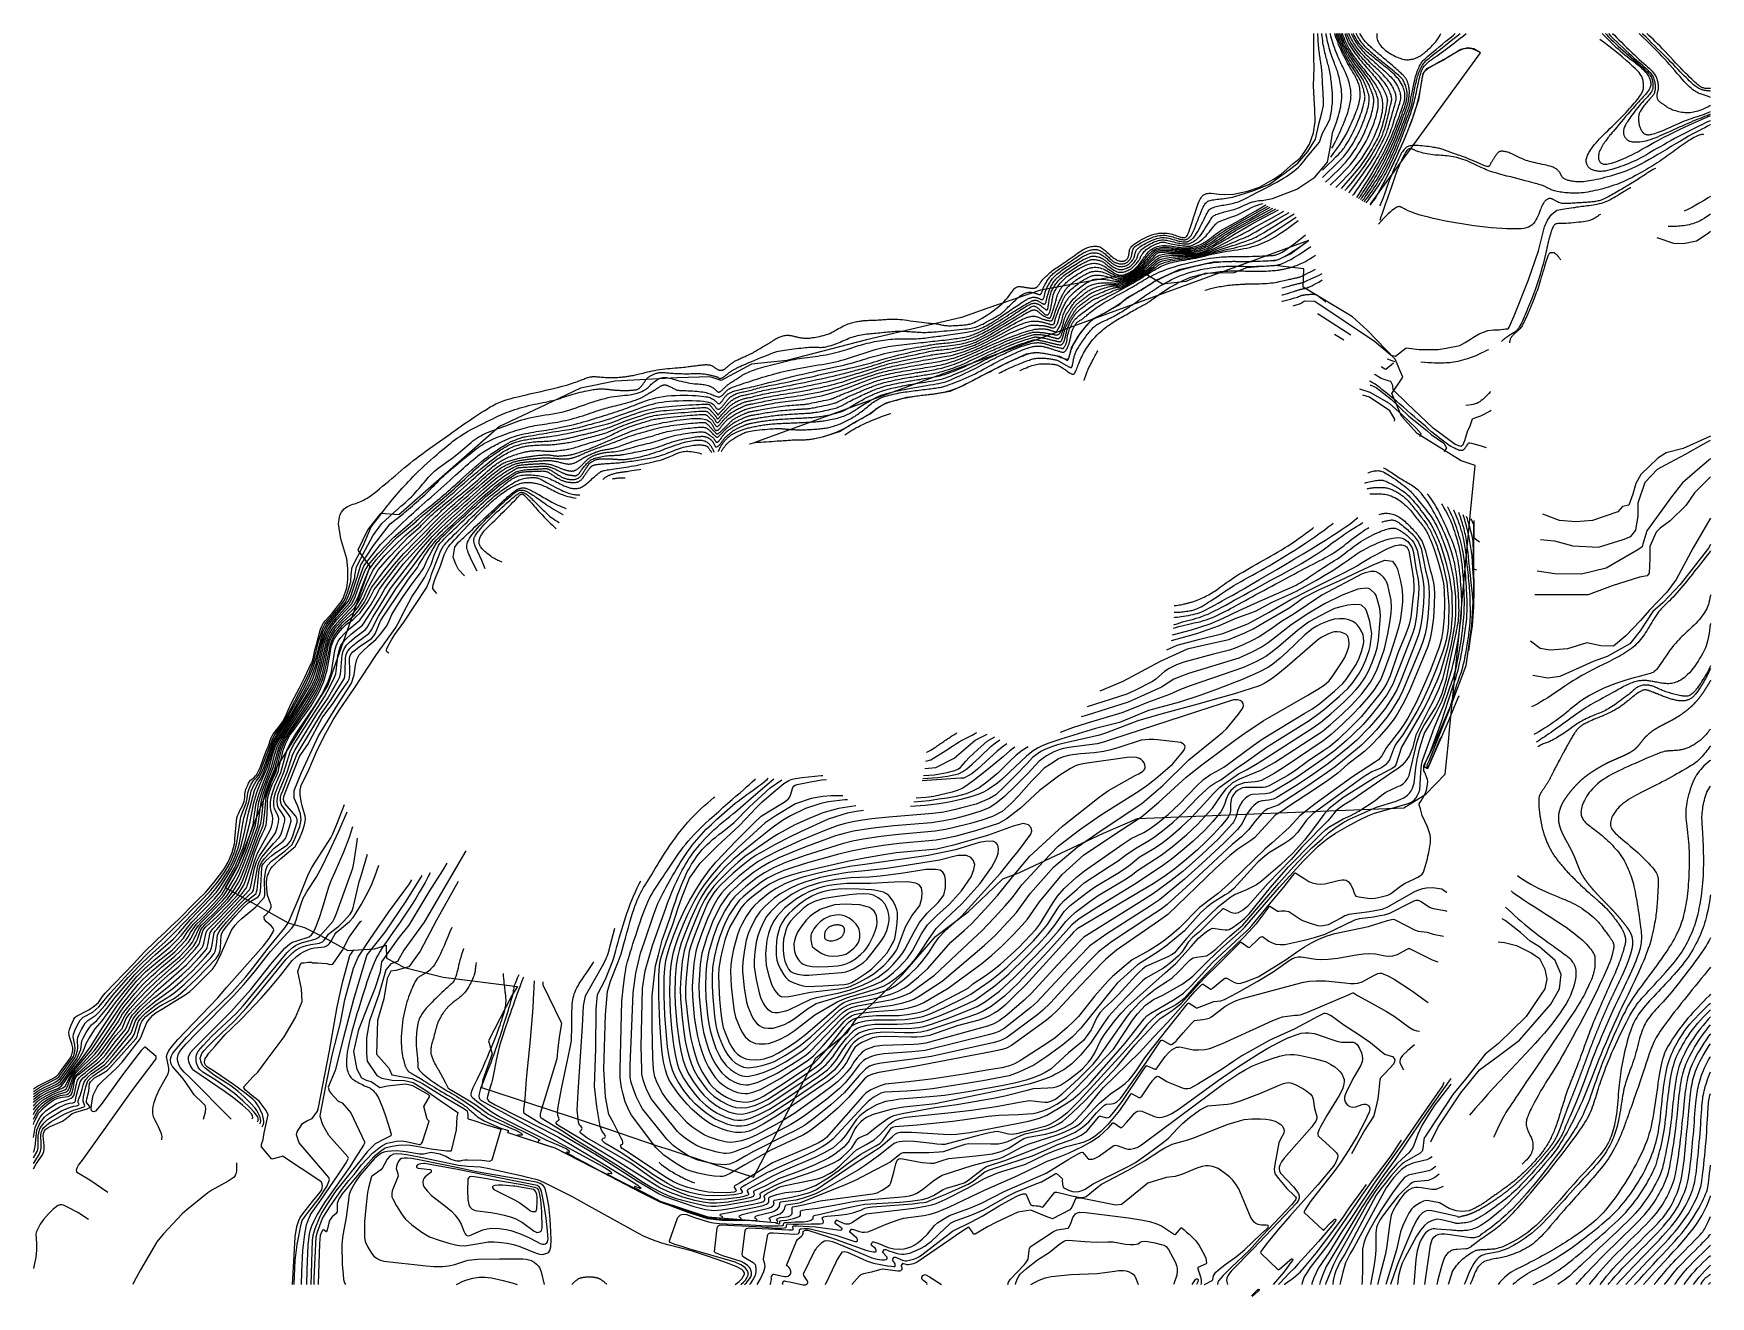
# Model space of a CAD drawing. Header units: metres. Extents: x -2219 to 517, y -3078 to 398.
# Drawn here: x -67 to 517, y -42 to 398 of the extents above.
import ezdxf

# ---------------------------------------------------------------- set-up
doc = ezdxf.new("R2010")
doc.units = ezdxf.units.M
for name, color, linetype in [('TERRAIN_BOUNDARY', 6, 'Continuous'), ('TERRAIN_CONTOUR_1M', 3, 'Continuous'), ('TERRAIN_CONTOUR_5M_SUPPLEMENT', 4, 'Continuous'), ('TERRAIN_UNRESOLVED', 2, 'Continuous')]:
    doc.layers.add(name, color=color, linetype=linetype)

msp = doc.modelspace()

# ---------------------------------------------------------------- linework, layer by layer
at = {"layer": 'TERRAIN_BOUNDARY'}
msp.add_polyline3d([(433.59, 231.57, 0), (435.18, 247.9, 0), (430.37, 249.52, 0), (415.08, 259.07, 0), (409.63, 265.06, 0), (406.24, 272.94, 0), (410.05, 278.61, 0), (407.38, 284.91, 0), (397.65, 295.02, 0), (392.55, 299.72, 0), (375.31, 310.06, 0), (375.55, 316.36, 0), (365.4, 317.59, 0), (355.65, 316.77, 0), (351.14, 315.01, 0), (341.05, 314.82, 0), (334.47, 311.99, 0), (326.34, 311.06, 0), (319.28, 315.21, 0), (309.28, 313.62, 0), (283.82, 308.97, 0), (265.2, 302.54, 0), (256.38, 299.4, 0), (223.26, 291.71, 0), (195.53, 284.47, 0), (183.29, 283.15, 0), (172.73, 277.47, 0), (168.83, 278.77, 0), (157.38, 278.49, 0), (135.8, 277.3, 0), (123.72, 274.85, 0), (111.46, 269.04, 0), (95.48, 261.47, 0), (62.18, 232.23, 0), (60.41, 230.67, 0), (54.03, 231.17, 0), (49.63, 225.64, 0), (46.19, 218.43, 0), (50.36, 212.69, 0), (35.65, 171.34, 0), (17.79, 142.75, 0), (10.89, 125.36, 0), (4.4, 108.7, 0), (0, 100.91, 0), (21.86, 88.56, 0), (27.61, 86.98, 0), (33.17, 84.13, 0), (42.62, 78.95, 0), (51.93, 79.47, 0), (55.97, 80.79, 0), (56.13, 76.27, 0), (62.38, 73, 0), (75.83, 69.67, 0), (101.77, 66.44, 0), (99.78, 63.2, 0), (91.69, 47.42, 0), (92.95, 42.89, 0), (89.73, 33.82, 0), (89.17, 31.21, 0), (112.28, 23.67, 0), (133.05, 16.78, 0), (150.42, 10.9, 0), (154.21, 9.67, 0), (169.69, 4.63, 0), (183.91, 0, 0), (205.66, 41.58, 0), (211.33, 46.09, 0), (216.72, 50.53, 0), (219.61, 54.87, 0), (235.8, 70.55, 0), (247.35, 83.84, 0), (258.74, 92.44, 0), (265.2, 98.58, 0), (270.78, 103.89, 0), (276.31, 106.03, 0), (305.81, 119.78, 0), (317.61, 124.87, 0), (410.39, 128.64, 0), (418, 133.44, 0), (421.39, 136.9, 0), (424.82, 140.39, 0), (425.92, 151.56, 0), (426.33, 155.78, 0), (430.07, 193.94, 0), (430.85, 202.24, 0), (433.59, 231.57, 0)], close=True, dxfattribs=at)
at = {"layer": 'TERRAIN_CONTOUR_1M'}
for points in [[(-66.78, 28, 3), (-64.65, 29.55, 3), (-63.03, 30.43, 3), (-58.81, 32.39, 3), (-57.52, 33.3, 3), (-57.02, 33.88, 3), (-56.09, 35.18, 3), (-51.7, 41.32, 3), (-51.14, 42.53, 3), (-50.36, 44.49, 3), (-49.92, 47.51, 3), (-49.51, 48.41, 3), (-48.48, 50.32, 3), (-47.32, 52.07, 3), (-46.57, 53.05, 3), (-44.79, 54.52, 3), (-43.57, 55.92, 3), (-41.2, 58.75, 3), (-38.31, 62.61, 3), (-31.49, 70.54, 3), (-28.83, 73.24, 3), (-25.54, 76.34, 3), (-24.26, 77.48, 3), (-18.18, 82.91, 3), (-16.21, 85.01, 3), (-12.1, 89.78, 3), (-3.03, 99.27, 3), (-2.09, 100.58, 3), (0.24, 104.16, 3), (2.33, 107.67, 3), (3.37, 109.79, 3), (5.18, 114.21, 3), (5.68, 115.87, 3), (6.81, 120.64, 3), (7.97, 126.34, 3), (10.15, 134.62, 3), (11.42, 137.5, 3), (12.28, 138.65, 3), (13.17, 140.56, 3), (14.21, 143.26, 3), (15.6, 147.78, 3), (17, 151.46, 3), (18.27, 153.71, 3), (22.55, 160.52, 3), (27.62, 169.39, 3), (29.31, 172.65, 3), (30.4, 175.17, 3), (31.73, 179.06, 3), (32.24, 181.1, 3), (33.41, 186.03, 3), (34.62, 189.92, 3), (35.17, 191.02, 3), (35.97, 192.39, 3), (36.91, 193.53, 3), (42.88, 200.65, 3), (43.68, 202.37, 3), (44.69, 205.17, 3), (45.85, 208.63, 3), (45.93, 208.87, 3), (47.16, 213.23, 3), (51.61, 220.06, 3), (57.38, 227.61, 3), (62.02, 231.19, 3), (62.47, 231.58, 3), (63.11, 232.14, 3), (63.78, 232.71, 3), (64.46, 233.29, 3), (65.16, 233.88, 3), (65.87, 234.49, 3), (66.59, 235.12, 3), (67.31, 235.75, 3), (68.03, 236.39, 3), (68.75, 237.04, 3), (69.45, 237.69, 3), (70.14, 238.35, 3), (70.81, 239, 3), (71.45, 239.65, 3), (72.08, 240.29, 3), (72.7, 240.94, 3), (73.32, 241.59, 3), (73.96, 242.25, 3), (74.62, 242.92, 3), (75.32, 243.6, 3), (76.05, 244.3, 3), (76.84, 245.01, 3), (77.66, 245.73, 3), (78.52, 246.46, 3), (79.4, 247.2, 3), (80.28, 247.93, 3), (81.16, 248.65, 3), (82.03, 249.36, 3), (82.88, 250.05, 3), (83.69, 250.72, 3), (84.47, 251.36, 3), (85.22, 251.97, 3), (85.94, 252.56, 3), (86.65, 253.12, 3), (87.33, 253.65, 3), (88, 254.14, 3), (88.66, 254.6, 3), (89.31, 255.03, 3), (89.96, 255.44, 3), (90.61, 255.81, 3), (91.27, 256.17, 3), (91.95, 256.51, 3), (92.66, 256.84, 3), (93.39, 257.17, 3), (94.16, 257.5, 3), (94.97, 257.83, 3), (95.81, 258.16, 3), (96.68, 258.49, 3), (97.57, 258.82, 3), (98.47, 259.14, 3), (99.37, 259.45, 3), (100.26, 259.75, 3), (101.15, 260.04, 3), (102.01, 260.31, 3), (102.86, 260.57, 3), (103.7, 260.81, 3), (104.52, 261.03, 3), (105.34, 261.24, 3), (106.15, 261.43, 3), (106.97, 261.61, 3), (107.78, 261.78, 3), (108.61, 261.93, 3), (109.44, 262.07, 3), (110.29, 262.2, 3), (111.14, 262.33, 3), (112.01, 262.46, 3), (112.89, 262.59, 3), (113.79, 262.73, 3), (114.7, 262.88, 3), (115.63, 263.04, 3), (116.58, 263.22, 3), (117.54, 263.41, 3), (118.51, 263.61, 3), (119.5, 263.84, 3), (120.49, 264.08, 3), (121.49, 264.34, 3), (122.49, 264.63, 3), (123.5, 264.93, 3), (124.49, 265.25, 3), (125.48, 265.58, 3), (126.43, 265.91, 3), (127.36, 266.23, 3), (128.24, 266.53, 3), (129.07, 266.82, 3), (129.85, 267.08, 3), (130.56, 267.3, 3), (131.22, 267.5, 3), (131.84, 267.68, 3), (132.45, 267.84, 3), (133.07, 268, 3), (133.7, 268.16, 3), (134.37, 268.33, 3), (135.09, 268.51, 3), (135.88, 268.71, 3), (136.72, 268.93, 3), (137.59, 269.16, 3), (138.47, 269.4, 3), (139.34, 269.64, 3), (140.17, 269.87, 3), (140.95, 270.1, 3), (141.66, 270.31, 3), (142.27, 270.5, 3), (142.8, 270.68, 3), (143.26, 270.84, 3), (143.65, 270.99, 3), (143.99, 271.13, 3), (144.29, 271.26, 3), (144.55, 271.38, 3), (144.79, 271.5, 3), (145.02, 271.62, 3), (145.24, 271.73, 3), (145.44, 271.84, 3), (145.64, 271.95, 3), (145.84, 272.06, 3), (146.02, 272.17, 3), (146.2, 272.27, 3), (146.38, 272.38, 3), (146.56, 272.48, 3), (146.73, 272.58, 3), (146.9, 272.68, 3), (147.06, 272.78, 3), (147.22, 272.87, 3), (147.37, 272.96, 3), (147.51, 273.04, 3), (147.64, 273.11, 3), (147.76, 273.18, 3), (147.87, 273.24, 3), (147.98, 273.3, 3), (148.09, 273.35, 3), (148.19, 273.41, 3), (148.29, 273.46, 3), (148.4, 273.52, 3), (148.52, 273.59, 3), (148.65, 273.66, 3), (148.78, 273.74, 3), (148.93, 273.82, 3), (149.07, 273.91, 3), (149.22, 274, 3), (149.38, 274.09, 3), (149.53, 274.19, 3), (149.69, 274.29, 3), (149.84, 274.39, 3), (150, 274.5, 3), (150.15, 274.6, 3), (150.3, 274.7, 3), (150.45, 274.8, 3), (150.61, 274.91, 3), (150.76, 275.01, 3), (150.91, 275.11, 3), (151.07, 275.21, 3), (151.23, 275.31, 3), (151.39, 275.41, 3), (151.54, 275.5, 3), (151.7, 275.59, 3), (151.85, 275.67, 3), (152, 275.74, 3), (152.15, 275.8, 3), (152.29, 275.85, 3), (152.43, 275.9, 3), (152.56, 275.93, 3), (152.69, 275.95, 3), (152.83, 275.97, 3), (152.96, 275.98, 3), (153.1, 275.97, 3), (153.23, 275.96, 3), (153.38, 275.94, 3), (153.53, 275.91, 3), (153.69, 275.87, 3), (153.86, 275.82, 3), (154.05, 275.76, 3), (154.25, 275.68, 3), (154.47, 275.58, 3), (154.72, 275.47, 3), (154.98, 275.34, 3), (155.27, 275.2, 3), (155.56, 275.04, 3), (155.85, 274.89, 3), (156.12, 274.74, 3), (156.38, 274.6, 3), (156.62, 274.47, 3), (156.82, 274.36, 3), (156.97, 274.27, 3), (157.11, 274.21, 3), (157.24, 274.16, 3), (157.38, 274.13, 3), (157.57, 274.1, 3), (157.8, 274.09, 3), (158.12, 274.07, 3), (158.53, 274.06, 3), (159.05, 274.04, 3), (159.66, 274.02, 3), (160.36, 274, 3), (161.1, 273.96, 3), (161.88, 273.92, 3), (162.68, 273.88, 3), (163.47, 273.82, 3), (164.23, 273.76, 3), (164.95, 273.68, 3), (165.63, 273.6, 3), (166.26, 273.5, 3), (166.86, 273.39, 3), (167.42, 273.27, 3), (167.94, 273.14, 3), (168.43, 272.99, 3), (168.89, 272.84, 3), (169.33, 272.67, 3), (169.74, 272.49, 3), (170.13, 272.32, 3), (170.49, 272.16, 3), (170.84, 272.02, 3), (171.16, 271.91, 3), (171.46, 271.83, 3), (171.74, 271.8, 3), (172.01, 271.81, 3), (172.26, 271.87, 3), (172.49, 271.96, 3), (172.71, 272.08, 3), (172.92, 272.23, 3), (173.11, 272.39, 3), (173.29, 272.56, 3), (173.46, 272.73, 3), (173.62, 272.89, 3), (173.77, 273.05, 3), (173.91, 273.21, 3), (174.05, 273.36, 3), (174.18, 273.5, 3), (174.32, 273.64, 3), (174.45, 273.78, 3), (174.58, 273.92, 3), (174.72, 274.06, 3), (174.88, 274.2, 3), (175.05, 274.34, 3), (175.26, 274.48, 3), (175.5, 274.63, 3), (175.8, 274.79, 3), (176.16, 274.97, 3), (176.58, 275.15, 3), (177.08, 275.35, 3), (177.66, 275.56, 3), (178.3, 275.78, 3), (179, 276.02, 3), (179.75, 276.27, 3), (180.56, 276.53, 3), (181.41, 276.8, 3), (182.29, 277.09, 3), (183.21, 277.38, 3), (184.15, 277.68, 3), (185.11, 277.99, 3), (186.1, 278.3, 3), (187.1, 278.61, 3), (188.12, 278.92, 3), (189.14, 279.22, 3), (190.16, 279.52, 3), (191.19, 279.81, 3), (192.23, 280.1, 3), (193.28, 280.37, 3), (194.35, 280.64, 3), (195.44, 280.9, 3), (196.56, 281.15, 3), (197.71, 281.39, 3), (198.91, 281.62, 3), (200.15, 281.85, 3), (201.42, 282.07, 3), (202.72, 282.28, 3), (204.02, 282.49, 3), (205.32, 282.7, 3), (206.61, 282.91, 3), (207.87, 283.12, 3), (209.08, 283.34, 3), (210.25, 283.56, 3), (211.37, 283.8, 3), (212.46, 284.04, 3), (213.53, 284.29, 3), (214.58, 284.56, 3), (215.62, 284.85, 3), (216.67, 285.16, 3), (217.73, 285.48, 3), (218.81, 285.83, 3), (219.9, 286.19, 3), (221, 286.57, 3), (222.1, 286.94, 3), (223.18, 287.3, 3), (224.24, 287.65, 3), (225.28, 287.98, 3), (226.28, 288.27, 3), (227.23, 288.54, 3), (228.15, 288.77, 3), (229.04, 288.97, 3), (229.92, 289.14, 3), (230.8, 289.3, 3), (231.67, 289.44, 3), (232.57, 289.58, 3), (233.49, 289.7, 3), (234.44, 289.83, 3), (235.42, 289.95, 3), (236.41, 290.07, 3), (237.41, 290.19, 3), (238.41, 290.3, 3), (239.4, 290.41, 3), (240.36, 290.52, 3), (241.29, 290.62, 3), (242.19, 290.71, 3), (243.05, 290.8, 3), (243.88, 290.89, 3), (244.69, 290.98, 3), (245.5, 291.06, 3), (246.29, 291.15, 3), (247.09, 291.23, 3), (247.9, 291.32, 3), (248.73, 291.41, 3), (249.56, 291.5, 3), (250.39, 291.6, 3), (251.21, 291.7, 3), (252.02, 291.79, 3), (252.8, 291.89, 3), (253.54, 291.98, 3), (254.24, 292.08, 3), (254.89, 292.16, 3), (255.49, 292.25, 3), (256.05, 292.34, 3), (256.58, 292.43, 3), (257.08, 292.52, 3), (257.56, 292.62, 3), (258.01, 292.72, 3), (258.46, 292.84, 3), (258.9, 292.97, 3), (259.34, 293.1, 3), (259.78, 293.25, 3), (260.21, 293.4, 3), (260.64, 293.56, 3), (261.06, 293.73, 3), (261.49, 293.91, 3), (261.91, 294.09, 3), (262.34, 294.28, 3), (262.77, 294.48, 3), (263.22, 294.7, 3), (263.69, 294.93, 3), (264.18, 295.19, 3), (264.71, 295.47, 3), (265.29, 295.79, 3), (265.91, 296.15, 3), (266.59, 296.56, 3), (267.32, 296.99, 3), (268.09, 297.46, 3), (268.88, 297.95, 3), (269.69, 298.45, 3), (270.5, 298.96, 3), (271.31, 299.46, 3), (272.11, 299.97, 3), (272.88, 300.45, 3), (273.62, 300.92, 3), (274.34, 301.38, 3), (275.02, 301.81, 3), (275.67, 302.22, 3), (276.29, 302.6, 3), (276.87, 302.96, 3), (277.41, 303.28, 3), (277.9, 303.58, 3), (278.36, 303.85, 3), (278.78, 304.09, 3), (279.16, 304.3, 3), (279.51, 304.49, 3), (279.82, 304.66, 3), (280.1, 304.8, 3), (280.35, 304.93, 3), (280.57, 305.04, 3), (280.77, 305.13, 3), (280.94, 305.21, 3), (281.1, 305.27, 3), (281.24, 305.33, 3), (281.38, 305.37, 3), (281.5, 305.41, 3), (281.63, 305.44, 3), (281.75, 305.46, 3), (281.88, 305.47, 3), (282.01, 305.48, 3), (282.15, 305.48, 3), (282.3, 305.46, 3), (282.45, 305.43, 3), (282.61, 305.39, 3), (282.78, 305.32, 3), (282.96, 305.24, 3), (283.16, 305.14, 3), (283.35, 305.03, 3), (283.55, 304.91, 3), (283.76, 304.79, 3), (283.96, 304.67, 3), (284.16, 304.55, 3), (284.35, 304.44, 3), (284.53, 304.34, 3), (284.7, 304.26, 3), (284.87, 304.19, 3), (285.02, 304.15, 3), (285.16, 304.13, 3), (285.29, 304.13, 3), (285.4, 304.16, 3), (285.5, 304.23, 3), (285.59, 304.33, 3), (285.67, 304.47, 3), (285.73, 304.63, 3), (285.79, 304.81, 3), (285.84, 305.02, 3), (285.89, 305.24, 3), (285.94, 305.48, 3), (285.99, 305.72, 3), (286.05, 305.97, 3), (286.1, 306.23, 3), (286.17, 306.5, 3), (286.24, 306.78, 3), (286.32, 307.07, 3), (286.4, 307.37, 3), (286.5, 307.69, 3), (286.61, 308.02, 3), (286.72, 308.37, 3), (286.85, 308.73, 3), (287, 309.1, 3), (287.15, 309.48, 3), (287.32, 309.86, 3), (287.51, 310.24, 3), (287.7, 310.63, 3), (287.92, 311, 3), (288.15, 311.37, 3), (288.39, 311.74, 3), (288.66, 312.09, 3), (288.94, 312.44, 3), (289.23, 312.79, 3), (289.55, 313.12, 3), (289.88, 313.46, 3), (290.24, 313.79, 3), (290.61, 314.12, 3), (291, 314.44, 3), (291.42, 314.77, 3), (291.85, 315.1, 3), (292.31, 315.43, 3), (292.78, 315.77, 3), (293.28, 316.12, 3), (293.8, 316.47, 3), (294.35, 316.84, 3), (294.91, 317.21, 3), (295.48, 317.58, 3), (296.04, 317.95, 3), (296.61, 318.3, 3), (297.16, 318.64, 3), (297.68, 318.96, 3), (298.18, 319.25, 3), (298.65, 319.51, 3), (299.08, 319.74, 3), (299.48, 319.94, 3), (299.86, 320.12, 3), (300.2, 320.27, 3), (300.52, 320.4, 3), (300.81, 320.51, 3), (301.08, 320.6, 3), (301.33, 320.68, 3), (301.57, 320.74, 3), (301.79, 320.79, 3), (302.02, 320.82, 3), (302.24, 320.84, 3), (302.47, 320.84, 3), (302.71, 320.82, 3), (302.96, 320.79, 3), (303.24, 320.75, 3), (303.54, 320.68, 3), (303.84, 320.61, 3), (304.15, 320.52, 3), (304.46, 320.42, 3), (304.77, 320.3, 3), (305.06, 320.18, 3), (305.34, 320.05, 3), (305.59, 319.91, 3), (305.83, 319.76, 3), (306.06, 319.59, 3), (306.28, 319.42, 3), (306.5, 319.23, 3), (306.73, 319.04, 3), (306.98, 318.82, 3), (307.24, 318.59, 3), (307.53, 318.35, 3), (307.84, 318.1, 3), (308.16, 317.84, 3), (308.5, 317.58, 3), (308.84, 317.34, 3), (309.19, 317.1, 3), (309.54, 316.89, 3), (309.88, 316.7, 3), (310.22, 316.53, 3), (310.54, 316.4, 3), (310.87, 316.3, 3), (311.19, 316.23, 3), (311.51, 316.19, 3), (311.83, 316.18, 3), (312.16, 316.19, 3), (312.5, 316.23, 3), (312.85, 316.3, 3), (313.2, 316.4, 3), (313.56, 316.52, 3), (313.92, 316.66, 3), (314.28, 316.83, 3), (314.64, 317.03, 3), (314.98, 317.25, 3), (315.32, 317.5, 3), (315.64, 317.77, 3), (315.94, 318.07, 3), (316.22, 318.37, 3), (316.49, 318.67, 3), (316.73, 318.97, 3), (316.94, 319.26, 3), (317.12, 319.54, 3), (317.28, 319.79, 3), (317.4, 320.01, 3), (317.49, 320.2, 3), (317.56, 320.36, 3), (317.61, 320.51, 3), (317.65, 320.63, 3), (317.67, 320.75, 3), (317.69, 320.85, 3), (317.71, 320.95, 3), (317.73, 321.04, 3), (317.76, 321.14, 3), (317.79, 321.23, 3), (317.82, 321.34, 3), (317.87, 321.45, 3), (317.93, 321.57, 3), (318, 321.71, 3), (318.09, 321.87, 3), (318.19, 322.05, 3), (318.32, 322.25, 3), (318.47, 322.47, 3), (318.66, 322.71, 3), (318.9, 322.96, 3), (319.18, 323.24, 3), (319.52, 323.52, 3), (319.92, 323.82, 3), (320.39, 324.13, 3), (320.91, 324.45, 3), (321.47, 324.77, 3), (322.06, 325.08, 3), (322.66, 325.37, 3), (323.25, 325.64, 3), (323.82, 325.88, 3), (324.35, 326.09, 3), (324.83, 326.25, 3), (325.28, 326.37, 3), (325.69, 326.45, 3), (326.09, 326.5, 3), (326.48, 326.51, 3), (326.87, 326.49, 3), (327.28, 326.44, 3), (327.72, 326.37, 3), (328.19, 326.27, 3), (328.69, 326.16, 3), (329.22, 326.03, 3), (329.76, 325.9, 3), (330.31, 325.76, 3), (330.86, 325.63, 3), (331.41, 325.5, 3), (331.94, 325.39, 3), (332.45, 325.3, 3), (332.94, 325.22, 3), (333.4, 325.17, 3), (333.83, 325.12, 3), (334.22, 325.09, 3), (334.58, 325.08, 3), (334.89, 325.08, 3), (335.16, 325.09, 3), (335.38, 325.11, 3), (335.57, 325.14, 3), (335.72, 325.19, 3), (335.86, 325.24, 3), (336, 325.31, 3), (336.14, 325.39, 3), (336.31, 325.48, 3), (336.5, 325.58, 3), (336.73, 325.7, 3), (337, 325.84, 3), (337.31, 326.01, 3), (337.65, 326.23, 3), (338.03, 326.51, 3), (338.43, 326.85, 3), (338.86, 327.28, 3), (339.32, 327.79, 3), (339.8, 328.39, 3), (340.29, 329.07, 3), (340.78, 329.79, 3), (341.26, 330.54, 3), (341.73, 331.28, 3), (342.16, 332, 3), (342.56, 332.66, 3), (342.92, 333.23, 3), (343.21, 333.71, 3), (343.47, 334.09, 3), (343.7, 334.4, 3), (343.92, 334.64, 3), (344.14, 334.84, 3), (344.38, 335, 3), (344.65, 335.15, 3), (344.98, 335.29, 3), (345.36, 335.44, 3), (345.8, 335.6, 3), (346.28, 335.76, 3), (346.79, 335.93, 3), (347.32, 336.09, 3), (347.85, 336.24, 3), (348.38, 336.38, 3), (348.88, 336.5, 3), (349.37, 336.61, 3), (349.83, 336.72, 3), (350.3, 336.82, 3), (350.78, 336.94, 3), (351.29, 337.09, 3), (351.84, 337.27, 3), (352.46, 337.5, 3), (353.14, 337.79, 3), (353.92, 338.15, 3), (354.77, 338.55, 3), (355.7, 338.96, 3), (356.68, 339.35, 3), (357.73, 339.71, 3), (358.82, 339.99, 3), (359.95, 340.17, 3), (361.11, 340.22, 3), (364.71, 340.94, 3), (373.18, 344.12, 3), (379.38, 348.32, 3), (383.79, 353.59, 3), (384.86, 359.07, 3), (385.57, 363.78, 3), (385.94, 364.7, 3), (386.51, 366.2, 3), (386.98, 367.51, 3), (387.35, 368.67, 3), (387.65, 369.7, 3), (387.89, 370.61, 3), (388.09, 371.42, 3), (388.25, 372.17, 3), (388.4, 372.86, 3), (388.51, 373.5, 3), (388.61, 374.1, 3), (388.68, 374.67, 3), (388.73, 375.22, 3), (388.77, 375.75, 3), (388.78, 376.28, 3), (388.78, 376.82, 3), (388.77, 377.36, 3), (388.74, 377.91, 3), (388.7, 378.47, 3), (388.64, 379.03, 3), (388.56, 379.6, 3), (388.48, 380.18, 3), (388.38, 380.77, 3), (388.26, 381.36, 3), (388.13, 381.96, 3), (388, 382.56, 3), (387.85, 383.16, 3), (387.69, 383.75, 3), (387.53, 384.33, 3), (387.36, 384.9, 3), (387.18, 385.45, 3), (387, 385.98, 3), (386.81, 386.5, 3), (386.62, 387.01, 3), (386.42, 387.53, 3), (386.22, 388.06, 3), (386.01, 388.6, 3), (385.79, 389.17, 3), (385.57, 389.78, 3), (385.35, 390.42, 3), (385.12, 391.1, 3), (384.89, 391.81, 3), (384.66, 392.53, 3), (384.44, 393.28, 3), (384.23, 394.03, 3), (384.03, 394.79, 3), (383.85, 395.54, 3), (383.68, 396.29, 3), (383.53, 397.03, 3), (383.4, 397.78, 3), (383.31, 398.38, 3)], [(-66.78, 28.91, 2), (-65.41, 29.93, 2), (-63.36, 31.08, 2), (-59.41, 32.93, 2), (-58.18, 33.75, 2), (-57.56, 34.35, 2), (-56.63, 35.56, 2), (-52.36, 41.55, 2), (-52.06, 42.28, 2), (-51.45, 44.12, 2), (-51.36, 44.97, 2), (-51.49, 47.64, 2), (-51.33, 48.78, 2), (-50.91, 49.81, 2), (-50.12, 51.39, 2), (-48.84, 53.59, 2), (-47.92, 54.6, 2), (-45.04, 56.45, 2), (-43.84, 57.71, 2), (-41.95, 59.82, 2), (-39.22, 63.34, 2), (-33.83, 69.47, 2), (-30.07, 73.44, 2), (-26.29, 77.15, 2), (-24.27, 78.96, 2), (-20.89, 81.99, 2), (-17.36, 85.5, 2), (-5.59, 97.79, 2), (-3.28, 100.5, 2), (-1.33, 103.25, 2), (0.86, 106.59, 2), (2.4, 109.35, 2), (3.43, 111.81, 2), (4.49, 114.68, 2), (4.93, 116.42, 2), (6.45, 125.03, 2), (6.9, 126.53, 2), (8.34, 131.09, 2), (9.03, 134.46, 2), (9.81, 136.32, 2), (10.73, 137.97, 2), (11.73, 139.1, 2), (12.38, 140.36, 2), (13.48, 142.93, 2), (16.75, 152.09, 2), (17.83, 154, 2), (21.82, 160.17, 2), (27.71, 171, 2), (29.47, 174.72, 2), (30.52, 177.32, 2), (31.53, 180.37, 2), (34.11, 190.15, 2), (34.65, 191.32, 2), (35.37, 192.57, 2), (36.05, 193.42, 2), (41.69, 200.1, 2), (42.48, 201.44, 2), (43.5, 204.05, 2), (44.86, 208.12, 2), (45.08, 208.87, 2), (45.16, 209.4, 2), (45.74, 212.58, 2), (48.78, 218.62, 2), (51.32, 223.39, 2), (54.54, 227.68, 2), (59.74, 232.39, 2), (59.81, 232.46, 2), (60.48, 233.06, 2), (61.18, 233.67, 2), (61.89, 234.28, 2), (62.61, 234.92, 2), (63.34, 235.56, 2), (64.06, 236.23, 2), (64.78, 236.93, 2), (65.48, 237.65, 2), (66.17, 238.39, 2), (66.83, 239.14, 2), (67.48, 239.88, 2), (68.11, 240.62, 2), (68.7, 241.34, 2), (69.27, 242.02, 2), (69.81, 242.67, 2), (70.32, 243.27, 2), (70.81, 243.83, 2), (71.29, 244.36, 2), (71.78, 244.87, 2), (72.3, 245.38, 2), (72.86, 245.88, 2), (73.47, 246.4, 2), (74.14, 246.94, 2), (74.89, 247.51, 2), (75.71, 248.1, 2), (76.57, 248.73, 2), (77.47, 249.37, 2), (78.39, 250.03, 2), (79.31, 250.7, 2), (80.21, 251.38, 2), (81.08, 252.06, 2), (81.91, 252.74, 2), (82.7, 253.42, 2), (83.46, 254.08, 2), (84.18, 254.73, 2), (84.89, 255.35, 2), (85.58, 255.94, 2), (86.25, 256.49, 2), (86.92, 257, 2), (87.59, 257.47, 2), (88.27, 257.89, 2), (88.94, 258.27, 2), (89.62, 258.62, 2), (90.31, 258.94, 2), (91, 259.24, 2), (91.7, 259.52, 2), (92.41, 259.8, 2), (93.12, 260.07, 2), (93.85, 260.34, 2), (94.59, 260.61, 2), (95.35, 260.88, 2), (96.12, 261.16, 2), (96.92, 261.45, 2), (97.74, 261.75, 2), (98.59, 262.07, 2), (99.46, 262.4, 2), (100.36, 262.74, 2), (101.3, 263.09, 2), (102.27, 263.44, 2), (103.28, 263.77, 2), (104.33, 264.09, 2), (105.42, 264.39, 2), (106.56, 264.66, 2), (107.75, 264.9, 2), (108.97, 265.12, 2), (110.22, 265.31, 2), (111.49, 265.5, 2), (112.76, 265.69, 2), (114.02, 265.89, 2), (115.27, 266.1, 2), (116.48, 266.35, 2), (117.66, 266.63, 2), (118.81, 266.94, 2), (119.94, 267.28, 2), (121.05, 267.63, 2), (122.14, 268.01, 2), (123.24, 268.39, 2), (124.34, 268.79, 2), (125.45, 269.18, 2), (126.57, 269.57, 2), (127.71, 269.95, 2), (128.85, 270.32, 2), (130, 270.67, 2), (131.13, 270.99, 2), (132.24, 271.28, 2), (133.33, 271.54, 2), (134.39, 271.76, 2), (135.41, 271.93, 2), (136.4, 272.06, 2), (137.35, 272.17, 2), (138.26, 272.26, 2), (139.15, 272.35, 2), (140, 272.44, 2), (140.81, 272.54, 2), (141.6, 272.67, 2), (142.36, 272.83, 2), (143.08, 273.01, 2), (143.77, 273.23, 2), (144.42, 273.46, 2), (145.02, 273.71, 2), (145.57, 273.97, 2), (146.07, 274.24, 2), (146.51, 274.52, 2), (146.89, 274.79, 2), (147.23, 275.07, 2), (147.53, 275.34, 2), (147.8, 275.62, 2), (148.07, 275.9, 2), (148.34, 276.18, 2), (148.63, 276.46, 2), (148.94, 276.75, 2), (149.3, 277.05, 2), (149.69, 277.33, 2), (150.11, 277.61, 2), (150.55, 277.87, 2), (151.01, 278.1, 2), (151.48, 278.29, 2), (151.95, 278.44, 2), (152.41, 278.54, 2), (152.87, 278.59, 2), (153.33, 278.58, 2), (153.79, 278.53, 2), (154.27, 278.43, 2), (154.78, 278.31, 2), (155.32, 278.16, 2), (155.9, 277.99, 2), (156.54, 277.81, 2), (157.23, 277.62, 2), (157.98, 277.43, 2), (158.75, 277.24, 2), (159.55, 277.06, 2), (160.36, 276.89, 2), (161.15, 276.73, 2), (161.93, 276.6, 2), (162.68, 276.49, 2), (163.38, 276.4, 2), (164.03, 276.34, 2), (164.65, 276.29, 2), (165.23, 276.24, 2), (165.78, 276.2, 2), (166.29, 276.15, 2), (166.78, 276.09, 2), (167.25, 276, 2), (167.7, 275.89, 2), (168.13, 275.75, 2), (168.53, 275.6, 2), (168.91, 275.44, 2), (169.26, 275.26, 2), (169.58, 275.08, 2), (169.88, 274.9, 2), (170.13, 274.73, 2), (170.36, 274.57, 2), (170.55, 274.42, 2), (170.71, 274.27, 2), (170.86, 274.14, 2), (170.98, 274.02, 2), (171.1, 273.91, 2), (171.2, 273.81, 2), (171.29, 273.72, 2), (171.39, 273.64, 2), (171.49, 273.58, 2), (171.58, 273.52, 2), (171.68, 273.48, 2), (171.78, 273.46, 2), (171.89, 273.45, 2), (171.99, 273.47, 2), (172.11, 273.5, 2), (172.22, 273.55, 2), (172.35, 273.62, 2), (172.47, 273.7, 2), (172.6, 273.8, 2), (172.73, 273.91, 2), (172.87, 274.03, 2), (173, 274.16, 2), (173.13, 274.29, 2), (173.26, 274.42, 2), (173.4, 274.55, 2), (173.53, 274.68, 2), (173.66, 274.82, 2), (173.8, 274.96, 2), (173.94, 275.1, 2), (174.09, 275.24, 2), (174.24, 275.38, 2), (174.4, 275.52, 2), (174.57, 275.67, 2), (174.75, 275.82, 2), (174.93, 275.97, 2), (175.13, 276.12, 2), (175.34, 276.27, 2), (175.56, 276.43, 2), (175.79, 276.6, 2), (176.04, 276.76, 2), (176.3, 276.93, 2), (176.57, 277.11, 2), (176.85, 277.3, 2), (177.15, 277.49, 2), (177.46, 277.69, 2), (177.78, 277.89, 2), (178.12, 278.11, 2), (178.47, 278.34, 2), (178.84, 278.57, 2), (179.22, 278.81, 2), (179.61, 279.06, 2), (180.03, 279.31, 2), (180.47, 279.56, 2), (180.92, 279.8, 2), (181.4, 280.04, 2), (181.91, 280.28, 2), (182.44, 280.51, 2), (183, 280.74, 2), (183.59, 280.97, 2), (184.23, 281.19, 2), (184.9, 281.42, 2), (185.61, 281.65, 2), (186.37, 281.89, 2), (187.18, 282.13, 2), (188.02, 282.37, 2), (188.91, 282.62, 2), (189.81, 282.87, 2), (190.74, 283.11, 2), (191.68, 283.36, 2), (192.62, 283.59, 2), (193.56, 283.83, 2), (194.48, 284.05, 2), (195.4, 284.26, 2), (196.31, 284.46, 2), (197.21, 284.66, 2), (198.11, 284.84, 2), (199.01, 285.01, 2), (199.91, 285.16, 2), (200.8, 285.31, 2), (201.71, 285.44, 2), (202.61, 285.56, 2), (203.52, 285.67, 2), (204.44, 285.79, 2), (205.37, 285.91, 2), (206.31, 286.03, 2), (207.26, 286.17, 2), (208.22, 286.33, 2), (209.2, 286.5, 2), (210.18, 286.69, 2), (211.16, 286.9, 2), (212.13, 287.11, 2), (213.07, 287.34, 2), (213.99, 287.58, 2), (214.85, 287.81, 2), (215.67, 288.05, 2), (216.43, 288.29, 2), (217.14, 288.52, 2), (217.82, 288.76, 2), (218.48, 288.99, 2), (219.13, 289.21, 2), (219.79, 289.44, 2), (220.47, 289.66, 2), (221.18, 289.87, 2), (221.93, 290.08, 2), (222.73, 290.29, 2), (223.55, 290.49, 2), (224.39, 290.68, 2), (225.24, 290.87, 2), (226.09, 291.04, 2), (226.93, 291.2, 2), (227.76, 291.35, 2), (228.55, 291.49, 2), (229.33, 291.61, 2), (230.09, 291.71, 2), (230.84, 291.81, 2), (231.6, 291.88, 2), (232.36, 291.94, 2), (233.13, 291.99, 2), (233.92, 292.02, 2), (234.74, 292.04, 2), (235.58, 292.04, 2), (236.43, 292.03, 2), (237.29, 292.03, 2), (238.14, 292.02, 2), (238.98, 292.02, 2), (239.81, 292.03, 2), (240.61, 292.05, 2), (241.38, 292.09, 2), (242.12, 292.15, 2), (242.84, 292.22, 2), (243.54, 292.3, 2), (244.22, 292.39, 2), (244.89, 292.48, 2), (245.55, 292.57, 2), (246.21, 292.66, 2), (246.86, 292.75, 2), (247.52, 292.84, 2), (248.19, 292.92, 2), (248.88, 293, 2), (249.57, 293.09, 2), (250.29, 293.18, 2), (251.04, 293.27, 2), (251.81, 293.37, 2), (252.61, 293.48, 2), (253.44, 293.59, 2), (254.27, 293.71, 2), (255.1, 293.84, 2), (255.92, 293.96, 2), (256.72, 294.08, 2), (257.48, 294.21, 2), (258.19, 294.33, 2), (258.84, 294.44, 2), (259.45, 294.56, 2), (260.02, 294.67, 2), (260.56, 294.8, 2), (261.09, 294.94, 2), (261.61, 295.11, 2), (262.13, 295.29, 2), (262.68, 295.5, 2), (263.24, 295.75, 2), (263.83, 296.02, 2), (264.41, 296.31, 2), (265, 296.6, 2), (265.57, 296.91, 2), (266.12, 297.21, 2), (266.63, 297.5, 2), (267.1, 297.77, 2), (267.51, 298.02, 2), (267.88, 298.25, 2), (268.23, 298.48, 2), (268.55, 298.7, 2), (268.88, 298.92, 2), (269.22, 299.16, 2), (269.59, 299.41, 2), (269.99, 299.69, 2), (270.45, 300, 2), (270.95, 300.34, 2), (271.48, 300.71, 2), (272.05, 301.09, 2), (272.63, 301.48, 2), (273.22, 301.88, 2), (273.82, 302.28, 2), (274.41, 302.67, 2), (274.98, 303.06, 2), (275.53, 303.43, 2), (276.06, 303.79, 2), (276.57, 304.12, 2), (277.05, 304.44, 2), (277.51, 304.74, 2), (277.93, 305.01, 2), (278.31, 305.25, 2), (278.66, 305.46, 2), (278.97, 305.64, 2), (279.25, 305.8, 2), (279.51, 305.93, 2), (279.74, 306.04, 2), (279.95, 306.14, 2), (280.16, 306.22, 2), (280.35, 306.29, 2), (280.53, 306.35, 2), (280.71, 306.4, 2), (280.89, 306.45, 2), (281.06, 306.48, 2), (281.24, 306.5, 2), (281.42, 306.51, 2), (281.59, 306.52, 2), (281.78, 306.51, 2), (281.97, 306.49, 2), (282.16, 306.46, 2), (282.36, 306.43, 2), (282.56, 306.38, 2), (282.75, 306.32, 2), (282.95, 306.26, 2), (283.14, 306.19, 2), (283.33, 306.11, 2), (283.52, 306.02, 2), (283.69, 305.93, 2), (283.86, 305.84, 2), (284.02, 305.77, 2), (284.17, 305.71, 2), (284.32, 305.68, 2), (284.45, 305.67, 2), (284.57, 305.7, 2), (284.69, 305.78, 2), (284.79, 305.88, 2), (284.88, 306.02, 2), (284.96, 306.19, 2), (285.04, 306.37, 2), (285.1, 306.57, 2), (285.16, 306.77, 2), (285.22, 306.98, 2), (285.27, 307.19, 2), (285.31, 307.39, 2), (285.36, 307.61, 2), (285.41, 307.83, 2), (285.48, 308.06, 2), (285.55, 308.32, 2), (285.64, 308.6, 2), (285.75, 308.9, 2), (285.89, 309.24, 2), (286.05, 309.6, 2), (286.22, 309.99, 2), (286.41, 310.38, 2), (286.62, 310.78, 2), (286.84, 311.18, 2), (287.07, 311.58, 2), (287.31, 311.96, 2), (287.55, 312.32, 2), (287.8, 312.67, 2), (288.06, 313, 2), (288.33, 313.32, 2), (288.62, 313.64, 2), (288.93, 313.94, 2), (289.25, 314.25, 2), (289.6, 314.55, 2), (289.97, 314.85, 2), (290.37, 315.16, 2), (290.79, 315.47, 2), (291.23, 315.79, 2), (291.7, 316.13, 2), (292.2, 316.47, 2), (292.73, 316.83, 2), (293.28, 317.2, 2), (293.85, 317.59, 2), (294.45, 318, 2), (295.05, 318.4, 2), (295.66, 318.8, 2), (296.25, 319.2, 2), (296.83, 319.57, 2), (297.39, 319.93, 2), (297.91, 320.25, 2), (298.4, 320.53, 2), (298.84, 320.78, 2), (299.25, 321, 2), (299.64, 321.19, 2), (299.99, 321.36, 2), (300.33, 321.5, 2), (300.65, 321.62, 2), (300.96, 321.72, 2), (301.25, 321.81, 2), (301.55, 321.88, 2), (301.83, 321.93, 2), (302.12, 321.97, 2), (302.4, 321.99, 2), (302.68, 322, 2), (302.97, 321.98, 2), (303.26, 321.94, 2), (303.56, 321.88, 2), (303.86, 321.81, 2), (304.17, 321.71, 2), (304.48, 321.59, 2), (304.79, 321.46, 2), (305.09, 321.31, 2), (305.39, 321.14, 2), (305.69, 320.95, 2), (305.98, 320.75, 2), (306.26, 320.53, 2), (306.53, 320.31, 2), (306.8, 320.08, 2), (307.07, 319.84, 2), (307.33, 319.6, 2), (307.59, 319.37, 2), (307.84, 319.13, 2), (308.1, 318.91, 2), (308.35, 318.69, 2), (308.61, 318.49, 2), (308.87, 318.29, 2), (309.13, 318.1, 2), (309.39, 317.93, 2), (309.66, 317.78, 2), (309.93, 317.64, 2), (310.22, 317.51, 2), (310.5, 317.4, 2), (310.79, 317.32, 2), (311.09, 317.25, 2), (311.39, 317.2, 2), (311.7, 317.17, 2), (312.01, 317.16, 2), (312.32, 317.18, 2), (312.63, 317.22, 2), (312.95, 317.28, 2), (313.26, 317.37, 2), (313.57, 317.48, 2), (313.87, 317.61, 2), (314.17, 317.76, 2), (314.46, 317.94, 2), (314.74, 318.14, 2), (315, 318.36, 2), (315.25, 318.61, 2), (315.49, 318.86, 2), (315.7, 319.12, 2), (315.9, 319.38, 2), (316.08, 319.64, 2), (316.23, 319.9, 2), (316.36, 320.14, 2), (316.46, 320.36, 2), (316.54, 320.57, 2), (316.6, 320.76, 2), (316.65, 320.94, 2), (316.68, 321.11, 2), (316.71, 321.26, 2), (316.74, 321.42, 2), (316.76, 321.56, 2), (316.79, 321.7, 2), (316.83, 321.84, 2), (316.87, 321.97, 2), (316.91, 322.11, 2), (316.96, 322.24, 2), (317.02, 322.38, 2), (317.08, 322.52, 2), (317.16, 322.66, 2), (317.24, 322.81, 2), (317.33, 322.97, 2), (317.46, 323.15, 2), (317.62, 323.33, 2), (317.83, 323.54, 2), (318.09, 323.77, 2), (318.42, 324.02, 2), (318.83, 324.3, 2), (319.32, 324.61, 2), (319.87, 324.94, 2), (320.48, 325.28, 2), (321.13, 325.63, 2), (321.8, 325.96, 2), (322.48, 326.27, 2), (323.15, 326.55, 2), (323.79, 326.8, 2), (324.39, 326.99, 2), (324.96, 327.13, 2), (325.49, 327.23, 2), (326.01, 327.28, 2), (326.51, 327.3, 2), (327.01, 327.28, 2), (327.51, 327.23, 2), (328.01, 327.15, 2), (328.52, 327.05, 2), (329.04, 326.92, 2), (329.57, 326.78, 2), (330.1, 326.64, 2), (330.62, 326.49, 2), (331.13, 326.35, 2), (331.62, 326.21, 2), (332.1, 326.1, 2), (332.55, 326, 2), (332.98, 325.93, 2), (333.38, 325.87, 2), (333.75, 325.84, 2), (334.09, 325.82, 2), (334.4, 325.82, 2), (334.67, 325.84, 2), (334.91, 325.87, 2), (335.11, 325.91, 2), (335.28, 325.96, 2), (335.43, 326.03, 2), (335.56, 326.1, 2), (335.69, 326.18, 2), (335.82, 326.27, 2), (335.95, 326.36, 2), (336.1, 326.46, 2), (336.27, 326.56, 2), (336.47, 326.68, 2), (336.69, 326.84, 2), (336.94, 327.04, 2), (337.22, 327.31, 2), (337.53, 327.67, 2), (337.86, 328.12, 2), (338.24, 328.69, 2), (338.64, 329.38, 2), (339.07, 330.17, 2), (339.51, 331.03, 2), (339.95, 331.92, 2), (340.39, 332.82, 2), (340.81, 333.68, 2), (341.2, 334.49, 2), (341.55, 335.2, 2), (341.86, 335.79, 2), (342.14, 336.27, 2), (342.39, 336.65, 2), (342.63, 336.96, 2), (342.88, 337.2, 2), (343.14, 337.39, 2), (343.43, 337.55, 2), (343.76, 337.69, 2), (344.14, 337.83, 2), (344.56, 337.96, 2), (345.03, 338.08, 2), (345.53, 338.21, 2), (346.05, 338.32, 2), (346.59, 338.44, 2), (347.15, 338.54, 2), (347.71, 338.64, 2), (348.28, 338.73, 2), (348.84, 338.82, 2), (349.41, 338.91, 2), (349.99, 339.02, 2), (350.58, 339.14, 2), (351.19, 339.28, 2), (351.81, 339.46, 2), (352.45, 339.67, 2), (353.11, 339.92, 2), (353.8, 340.22, 2), (354.53, 340.56, 2), (355.31, 340.94, 2), (356.14, 341.35, 2), (357.02, 341.81, 2), (357.98, 342.31, 2), (359.01, 342.85, 2), (360.12, 343.43, 2), (361.28, 344.04, 2), (362.49, 344.67, 2), (363.73, 345.32, 2), (364.96, 345.99, 2), (366.17, 346.65, 2), (367.34, 347.32, 2), (368.45, 347.98, 2), (369.48, 348.62, 2), (370.44, 349.26, 2), (371.33, 349.89, 2), (372.16, 350.53, 2), (372.95, 351.18, 2), (373.68, 351.85, 2), (374.38, 352.55, 2), (375.05, 353.28, 2), (375.7, 354.06, 2), (376.32, 354.87, 2), (376.62, 355.3, 2), (380.99, 360.56, 2), (382.05, 363.69, 2), (383.92, 367.03, 2), (384.66, 368.6, 2), (384.7, 368.77, 2), (384.91, 369.8, 2), (385.07, 370.67, 2), (385.19, 371.44, 2), (385.29, 372.15, 2), (385.38, 372.8, 2), (385.45, 373.41, 2), (385.5, 373.99, 2), (385.54, 374.54, 2), (385.56, 375.08, 2), (385.58, 375.61, 2), (385.58, 376.13, 2), (385.57, 376.66, 2), (385.55, 377.2, 2), (385.52, 377.75, 2), (385.48, 378.31, 2), (385.44, 378.88, 2), (385.38, 379.46, 2), (385.32, 380.05, 2), (385.25, 380.66, 2), (385.18, 381.29, 2), (385.1, 381.92, 2), (385.01, 382.56, 2), (384.92, 383.19, 2), (384.82, 383.82, 2), (384.71, 384.44, 2), (384.6, 385.04, 2), (384.49, 385.62, 2), (384.37, 386.17, 2), (384.24, 386.7, 2), (384.11, 387.21, 2), (383.97, 387.72, 2), (383.84, 388.23, 2), (383.69, 388.75, 2), (383.54, 389.29, 2), (383.39, 389.85, 2), (383.24, 390.45, 2), (383.08, 391.07, 2), (382.93, 391.71, 2), (382.78, 392.38, 2), (382.63, 393.06, 2), (382.49, 393.76, 2), (382.36, 394.47, 2), (382.24, 395.18, 2), (382.14, 395.9, 2), (382.04, 396.63, 2), (381.96, 397.37, 2), (381.89, 398.13, 2), (381.87, 398.38, 2)], [(-66.78, 29.77, 1), (-64.36, 31.39, 1), (-58.64, 34.36, 1), (-57.99, 34.96, 1), (-57.02, 36.16, 1), (-52.89, 42.05, 1), (-52.54, 43.22, 1), (-52.28, 44.77, 1), (-52.43, 45.9, 1), (-52.94, 48.82, 1), (-52.85, 49.79, 1), (-52.33, 51.24, 1), (-51.57, 52.85, 1), (-50.52, 54.69, 1), (-49.53, 55.7, 1), (-46.14, 57.45, 1), (-44.04, 59.35, 1), (-42.72, 60.85, 1), (-40.14, 64.08, 1), (-33.73, 71.07, 1), (-27.47, 77.53, 1), (-24.27, 80.58, 1), (-18.25, 86.31, 1), (-7.46, 97.23, 1), (-5, 99.93, 1), (-2.7, 102.78, 1), (-0.19, 106.32, 1), (1.37, 108.93, 1), (2.04, 110.39, 1), (3.2, 113.35, 1), (4.07, 116.39, 1), (5.36, 125.48, 1), (5.82, 126.73, 1), (7.24, 130.3, 1), (7.6, 131.88, 1), (7.86, 133.86, 1), (8.31, 135.3, 1), (9.05, 136.92, 1), (9.83, 138.19, 1), (11.12, 139.42, 1), (11.62, 140.27, 1), (12.23, 141.52, 1), (13.1, 143.65, 1), (16.5, 152.76, 1), (17.4, 154.3, 1), (20.15, 158.18, 1), (21.41, 160.41, 1), (27.09, 171.32, 1), (29.17, 175.72, 1), (30.85, 179.82, 1), (31.22, 181.33, 1), (32.62, 186.92, 1), (33.96, 191.27, 1), (34.7, 192.66, 1), (35.59, 193.79, 1), (39.38, 198.14, 1), (41.34, 200.76, 1), (41.84, 201.78, 1), (42.54, 203.6, 1), (43.69, 207.47, 1), (43.82, 209.89, 1), (44.12, 212.5, 1), (47.96, 219.96, 1), (50.74, 226.57, 1), (52.85, 229.17, 1), (56.58, 234.07, 1), (56.89, 234.44, 1), (57.56, 235.25, 1), (58.23, 236.05, 1), (58.9, 236.84, 1), (59.58, 237.62, 1), (60.25, 238.4, 1), (60.94, 239.17, 1), (61.63, 239.96, 1), (62.33, 240.74, 1), (63.05, 241.54, 1), (63.8, 242.35, 1), (64.58, 243.18, 1), (65.39, 244.03, 1), (66.25, 244.9, 1), (67.17, 245.81, 1), (68.15, 246.74, 1), (69.19, 247.71, 1), (70.28, 248.7, 1), (71.4, 249.7, 1), (72.54, 250.69, 1), (73.66, 251.66, 1), (74.75, 252.6, 1), (75.79, 253.48, 1), (76.77, 254.3, 1), (77.67, 255.05, 1), (78.5, 255.73, 1), (79.28, 256.36, 1), (80.05, 256.94, 1), (80.82, 257.5, 1), (81.62, 258.05, 1), (82.46, 258.59, 1), (83.37, 259.15, 1), (84.37, 259.72, 1), (85.43, 260.31, 1), (86.55, 260.91, 1), (87.7, 261.51, 1), (88.85, 262.09, 1), (89.99, 262.66, 1), (91.1, 263.21, 1), (92.14, 263.72, 1), (93.12, 264.19, 1), (94.03, 264.63, 1), (94.89, 265.03, 1), (95.72, 265.41, 1), (96.53, 265.76, 1), (97.34, 266.1, 1), (98.15, 266.42, 1), (98.99, 266.74, 1), (99.87, 267.05, 1), (100.77, 267.36, 1), (101.71, 267.66, 1), (102.67, 267.95, 1), (103.64, 268.23, 1), (104.63, 268.5, 1), (105.63, 268.75, 1), (106.63, 268.99, 1), (107.62, 269.21, 1), (108.61, 269.42, 1), (109.58, 269.61, 1), (110.54, 269.8, 1), (111.48, 269.99, 1), (112.4, 270.18, 1), (113.29, 270.38, 1), (114.15, 270.58, 1), (114.98, 270.8, 1), (115.78, 271.04, 1), (116.55, 271.28, 1), (117.32, 271.53, 1), (118.07, 271.78, 1), (118.83, 272.03, 1), (119.6, 272.28, 1), (120.38, 272.52, 1), (121.18, 272.76, 1), (121.99, 272.98, 1), (122.81, 273.2, 1), (123.61, 273.4, 1), (124.39, 273.59, 1), (125.15, 273.76, 1), (125.85, 273.91, 1), (126.51, 274.05, 1), (127.1, 274.16, 1), (127.64, 274.26, 1), (128.12, 274.34, 1), (128.57, 274.41, 1), (128.98, 274.46, 1), (129.37, 274.5, 1), (129.73, 274.53, 1), (130.09, 274.55, 1), (130.45, 274.56, 1), (130.8, 274.57, 1), (131.14, 274.57, 1), (131.48, 274.56, 1), (131.81, 274.55, 1), (132.13, 274.53, 1), (132.44, 274.51, 1), (132.74, 274.49, 1), (133.03, 274.46, 1), (133.31, 274.43, 1), (133.58, 274.4, 1), (133.84, 274.37, 1), (134.11, 274.34, 1), (134.38, 274.31, 1), (134.66, 274.27, 1), (134.94, 274.24, 1), (135.24, 274.21, 1), (135.54, 274.19, 1), (135.85, 274.16, 1), (136.17, 274.14, 1), (136.49, 274.12, 1), (136.82, 274.1, 1), (137.15, 274.08, 1), (137.47, 274.07, 1), (137.8, 274.05, 1), (138.12, 274.04, 1), (138.43, 274.04, 1), (138.74, 274.03, 1), (139.05, 274.03, 1), (139.34, 274.03, 1), (139.62, 274.03, 1), (139.9, 274.04, 1), (140.16, 274.04, 1), (140.41, 274.05, 1), (140.64, 274.07, 1), (140.88, 274.08, 1), (141.1, 274.1, 1), (141.32, 274.11, 1), (141.53, 274.13, 1), (141.74, 274.15, 1), (141.95, 274.16, 1), (142.16, 274.18, 1), (142.37, 274.2, 1), (142.56, 274.22, 1), (142.76, 274.24, 1), (142.94, 274.27, 1), (143.11, 274.3, 1), (143.28, 274.34, 1), (143.43, 274.39, 1), (143.57, 274.44, 1), (143.71, 274.51, 1), (143.84, 274.58, 1), (143.96, 274.66, 1), (144.09, 274.75, 1), (144.21, 274.85, 1), (144.34, 274.96, 1), (144.47, 275.08, 1), (144.6, 275.21, 1), (144.74, 275.35, 1), (144.89, 275.51, 1), (145.04, 275.68, 1), (145.19, 275.87, 1), (145.34, 276.08, 1), (145.51, 276.3, 1), (145.67, 276.54, 1), (145.84, 276.79, 1), (146.01, 277.05, 1), (146.18, 277.31, 1), (146.35, 277.57, 1), (146.52, 277.81, 1), (146.69, 278.04, 1), (146.85, 278.25, 1), (147.01, 278.43, 1), (147.17, 278.58, 1), (147.34, 278.72, 1), (147.5, 278.84, 1), (147.68, 278.95, 1), (147.86, 279.05, 1), (148.06, 279.15, 1), (148.27, 279.25, 1), (148.5, 279.36, 1), (148.74, 279.48, 1), (149, 279.59, 1), (149.27, 279.71, 1), (149.54, 279.82, 1), (149.81, 279.92, 1), (150.08, 280.01, 1), (150.34, 280.09, 1), (150.59, 280.16, 1), (150.84, 280.22, 1), (151.09, 280.26, 1), (151.34, 280.29, 1), (151.6, 280.3, 1), (151.88, 280.31, 1), (152.17, 280.31, 1), (152.48, 280.29, 1), (152.83, 280.27, 1), (153.19, 280.25, 1), (153.59, 280.22, 1), (154.01, 280.18, 1), (154.47, 280.14, 1), (154.95, 280.1, 1), (155.46, 280.06, 1), (156, 280.02, 1), (156.57, 279.99, 1), (157.17, 279.96, 1), (157.78, 279.93, 1), (158.4, 279.91, 1), (159.03, 279.89, 1), (159.66, 279.87, 1), (160.29, 279.87, 1), (160.89, 279.87, 1), (161.49, 279.88, 1), (162.06, 279.89, 1), (162.61, 279.9, 1), (163.15, 279.92, 1), (163.67, 279.93, 1), (164.18, 279.94, 1), (164.67, 279.94, 1), (165.14, 279.93, 1), (165.61, 279.9, 1), (166.06, 279.87, 1), (166.49, 279.83, 1), (166.92, 279.78, 1), (167.33, 279.72, 1), (167.73, 279.65, 1), (168.12, 279.58, 1), (168.5, 279.5, 1), (168.86, 279.42, 1), (169.21, 279.34, 1), (169.55, 279.26, 1), (169.87, 279.18, 1), (170.16, 279.1, 1), (170.43, 279.02, 1), (170.68, 278.94, 1), (170.89, 278.87, 1), (171.08, 278.8, 1), (171.23, 278.73, 1), (171.36, 278.67, 1), (171.47, 278.61, 1), (171.57, 278.56, 1), (171.65, 278.5, 1), (171.72, 278.45, 1), (171.79, 278.4, 1), (171.86, 278.35, 1), (171.93, 278.3, 1), (172.01, 278.26, 1), (172.09, 278.23, 1), (172.19, 278.22, 1), (172.31, 278.22, 1), (172.44, 278.24, 1), (172.6, 278.29, 1), (172.79, 278.36, 1), (172.99, 278.46, 1), (173.21, 278.58, 1), (173.44, 278.71, 1), (173.67, 278.85, 1), (173.9, 279, 1), (174.12, 279.16, 1), (174.33, 279.31, 1), (174.52, 279.46, 1), (174.7, 279.6, 1), (174.86, 279.74, 1), (175.02, 279.87, 1), (175.18, 280.01, 1), (175.34, 280.14, 1), (175.51, 280.27, 1), (175.68, 280.4, 1), (175.87, 280.54, 1), (176.08, 280.67, 1), (176.29, 280.81, 1), (176.5, 280.94, 1), (176.73, 281.08, 1), (176.96, 281.21, 1), (177.18, 281.34, 1), (177.41, 281.47, 1), (177.63, 281.6, 1), (177.87, 281.73, 1), (178.14, 281.87, 1), (178.45, 282.03, 1), (178.84, 282.22, 1), (179.31, 282.44, 1), (179.88, 282.7, 1), (180.56, 283, 1), (181.38, 283.35, 1), (182.31, 283.75, 1), (183.31, 284.17, 1), (184.36, 284.61, 1), (185.43, 285.05, 1), (186.48, 285.48, 1), (187.49, 285.89, 1), (188.43, 286.26, 1), (189.27, 286.6, 1), (190.03, 286.89, 1), (190.72, 287.14, 1), (191.38, 287.36, 1), (192.01, 287.55, 1), (192.64, 287.72, 1), (193.29, 287.86, 1), (193.98, 288, 1), (194.72, 288.12, 1), (195.51, 288.24, 1), (196.34, 288.35, 1), (197.18, 288.45, 1), (198.03, 288.54, 1), (198.87, 288.63, 1), (199.7, 288.72, 1), (200.49, 288.8, 1), (201.24, 288.87, 1), (201.94, 288.95, 1), (202.6, 289.01, 1), (203.21, 289.07, 1), (203.78, 289.11, 1), (204.31, 289.15, 1), (204.79, 289.17, 1), (205.24, 289.17, 1), (205.64, 289.16, 1), (206.01, 289.13, 1), (206.36, 289.1, 1), (206.71, 289.08, 1), (207.06, 289.05, 1), (207.43, 289.05, 1), (207.82, 289.06, 1), (208.26, 289.1, 1), (208.74, 289.17, 1), (209.27, 289.28, 1), (209.83, 289.41, 1), (210.42, 289.56, 1), (211.03, 289.74, 1), (211.65, 289.94, 1), (212.28, 290.16, 1), (212.91, 290.4, 1), (213.52, 290.65, 1), (214.13, 290.91, 1), (214.73, 291.18, 1), (215.33, 291.44, 1), (215.92, 291.71, 1), (216.52, 291.96, 1), (217.12, 292.21, 1), (217.72, 292.43, 1), (218.33, 292.64, 1), (218.95, 292.83, 1), (219.57, 293, 1), (220.2, 293.16, 1), (220.84, 293.3, 1), (221.47, 293.42, 1), (222.11, 293.53, 1), (222.75, 293.63, 1), (223.39, 293.71, 1), (224.04, 293.79, 1), (224.68, 293.85, 1), (225.33, 293.92, 1), (225.98, 293.98, 1), (226.63, 294.03, 1), (227.29, 294.09, 1), (227.95, 294.15, 1), (228.61, 294.22, 1), (229.28, 294.29, 1), (229.95, 294.36, 1), (230.63, 294.43, 1), (231.3, 294.49, 1), (231.97, 294.55, 1), (232.64, 294.6, 1), (233.3, 294.64, 1), (233.96, 294.66, 1), (234.62, 294.68, 1), (235.27, 294.68, 1), (235.91, 294.67, 1), (236.55, 294.65, 1), (237.19, 294.62, 1), (237.82, 294.59, 1), (238.45, 294.55, 1), (239.08, 294.5, 1), (239.7, 294.46, 1), (240.32, 294.41, 1), (240.94, 294.36, 1), (241.56, 294.33, 1), (242.18, 294.29, 1), (242.8, 294.27, 1), (243.42, 294.27, 1), (244.05, 294.27, 1), (244.69, 294.29, 1), (245.35, 294.33, 1), (246.04, 294.37, 1), (246.78, 294.43, 1), (247.57, 294.49, 1), (248.42, 294.57, 1), (249.35, 294.66, 1), (250.34, 294.75, 1), (251.4, 294.84, 1), (252.49, 294.94, 1), (253.59, 295.05, 1), (254.67, 295.15, 1), (255.71, 295.25, 1), (256.69, 295.35, 1), (257.58, 295.45, 1), (258.36, 295.54, 1), (259.06, 295.63, 1), (259.68, 295.73, 1), (260.25, 295.85, 1), (260.79, 295.98, 1), (261.33, 296.14, 1), (261.87, 296.34, 1), (262.45, 296.58, 1), (263.07, 296.86, 1), (263.74, 297.18, 1), (264.42, 297.53, 1), (265.12, 297.89, 1), (265.81, 298.26, 1), (266.48, 298.63, 1), (267.12, 298.98, 1), (267.7, 299.31, 1), (268.22, 299.61, 1), (268.69, 299.87, 1), (269.1, 300.11, 1), (269.46, 300.33, 1), (269.77, 300.52, 1), (270.05, 300.7, 1), (270.29, 300.87, 1), (270.5, 301.03, 1), (270.68, 301.18, 1), (270.86, 301.33, 1), (271.03, 301.49, 1), (271.2, 301.68, 1), (271.4, 301.88, 1), (271.63, 302.12, 1), (271.89, 302.4, 1), (272.21, 302.73, 1), (272.59, 303.12, 1), (273.02, 303.54, 1), (273.49, 304, 1), (273.99, 304.48, 1), (274.49, 304.96, 1), (275.01, 305.43, 1), (275.51, 305.87, 1), (275.98, 306.28, 1), (276.43, 306.65, 1), (276.84, 306.96, 1), (277.23, 307.24, 1), (277.6, 307.47, 1), (277.94, 307.67, 1), (278.27, 307.83, 1), (278.59, 307.96, 1), (278.9, 308.06, 1), (279.2, 308.14, 1), (279.5, 308.19, 1), (279.79, 308.23, 1), (280.08, 308.24, 1), (280.35, 308.24, 1), (280.62, 308.22, 1), (280.87, 308.2, 1), (281.11, 308.16, 1), (281.34, 308.12, 1), (281.55, 308.08, 1), (281.75, 308.02, 1), (281.94, 307.97, 1), (282.12, 307.91, 1), (282.3, 307.85, 1), (282.46, 307.79, 1), (282.63, 307.72, 1), (282.79, 307.66, 1), (282.94, 307.6, 1), (283.09, 307.55, 1), (283.24, 307.51, 1), (283.37, 307.48, 1), (283.5, 307.46, 1), (283.63, 307.46, 1), (283.74, 307.48, 1), (283.84, 307.52, 1), (283.94, 307.59, 1), (284.03, 307.68, 1), (284.11, 307.79, 1), (284.18, 307.91, 1), (284.26, 308.06, 1), (284.33, 308.23, 1), (284.4, 308.41, 1), (284.48, 308.61, 1), (284.55, 308.83, 1), (284.64, 309.06, 1), (284.73, 309.31, 1), (284.83, 309.57, 1), (284.94, 309.85, 1), (285.06, 310.14, 1), (285.2, 310.44, 1), (285.36, 310.76, 1), (285.53, 311.09, 1), (285.72, 311.43, 1), (285.91, 311.76, 1), (286.12, 312.1, 1), (286.34, 312.43, 1), (286.56, 312.76, 1), (286.79, 313.07, 1), (287.01, 313.38, 1), (287.25, 313.67, 1), (287.49, 313.95, 1), (287.75, 314.22, 1), (288.02, 314.49, 1), (288.31, 314.76, 1), (288.62, 315.03, 1), (288.96, 315.3, 1), (289.33, 315.58, 1), (289.73, 315.87, 1), (290.16, 316.17, 1), (290.62, 316.48, 1), (291.11, 316.81, 1), (291.63, 317.16, 1), (292.18, 317.53, 1), (292.76, 317.92, 1), (293.37, 318.34, 1), (293.99, 318.77, 1), (294.63, 319.22, 1), (295.27, 319.66, 1), (295.9, 320.09, 1), (296.52, 320.5, 1), (297.1, 320.89, 1), (297.65, 321.24, 1), (298.14, 321.56, 1), (298.6, 321.83, 1), (299.02, 322.06, 1), (299.42, 322.27, 1), (299.79, 322.44, 1), (300.14, 322.59, 1), (300.49, 322.72, 1), (300.83, 322.83, 1), (301.18, 322.93, 1), (301.52, 323.01, 1), (301.87, 323.07, 1), (302.21, 323.12, 1), (302.56, 323.15, 1), (302.9, 323.15, 1), (303.23, 323.13, 1), (303.56, 323.09, 1), (303.88, 323.02, 1), (304.19, 322.93, 1), (304.5, 322.81, 1), (304.8, 322.67, 1), (305.11, 322.5, 1), (305.41, 322.31, 1), (305.72, 322.09, 1), (306.04, 321.85, 1), (306.36, 321.59, 1), (306.68, 321.31, 1), (307.01, 321.03, 1), (307.32, 320.74, 1), (307.63, 320.45, 1), (307.92, 320.17, 1), (308.19, 319.91, 1), (308.44, 319.67, 1), (308.67, 319.47, 1), (308.87, 319.29, 1), (309.05, 319.13, 1), (309.23, 318.99, 1), (309.41, 318.87, 1), (309.59, 318.77, 1), (309.78, 318.67, 1), (309.99, 318.58, 1), (310.21, 318.49, 1), (310.46, 318.4, 1), (310.72, 318.33, 1), (311, 318.26, 1), (311.28, 318.2, 1), (311.56, 318.16, 1), (311.85, 318.13, 1), (312.14, 318.12, 1), (312.42, 318.14, 1), (312.69, 318.17, 1), (312.96, 318.22, 1), (313.22, 318.29, 1), (313.47, 318.38, 1), (313.71, 318.49, 1), (313.94, 318.63, 1), (314.16, 318.78, 1), (314.37, 318.95, 1), (314.57, 319.15, 1), (314.75, 319.35, 1), (314.92, 319.57, 1), (315.08, 319.79, 1), (315.21, 320.02, 1), (315.34, 320.26, 1), (315.44, 320.49, 1), (315.52, 320.71, 1), (315.59, 320.94, 1), (315.64, 321.16, 1), (315.68, 321.37, 1), (315.72, 321.58, 1), (315.75, 321.78, 1), (315.78, 321.98, 1), (315.82, 322.17, 1), (315.86, 322.36, 1), (315.9, 322.54, 1), (315.95, 322.71, 1), (316, 322.88, 1), (316.05, 323.04, 1), (316.11, 323.18, 1), (316.17, 323.33, 1), (316.22, 323.46, 1), (316.28, 323.58, 1), (316.35, 323.7, 1), (316.44, 323.82, 1), (316.58, 323.96, 1), (316.76, 324.11, 1), (317, 324.3, 1), (317.33, 324.52, 1), (317.74, 324.78, 1), (318.24, 325.09, 1), (318.83, 325.43, 1), (319.49, 325.8, 1), (320.21, 326.18, 1), (320.95, 326.55, 1), (321.72, 326.9, 1), (322.48, 327.23, 1), (323.23, 327.5, 1), (323.95, 327.72, 1), (324.64, 327.89, 1), (325.3, 328, 1), (325.94, 328.07, 1), (326.55, 328.09, 1), (327.15, 328.08, 1), (327.73, 328.02, 1), (328.3, 327.94, 1), (328.85, 327.82, 1), (329.39, 327.69, 1), (329.92, 327.54, 1), (330.43, 327.38, 1), (330.92, 327.22, 1), (331.39, 327.06, 1), (331.84, 326.92, 1), (332.26, 326.8, 1), (332.65, 326.7, 1), (333.02, 326.63, 1), (333.36, 326.58, 1), (333.67, 326.55, 1), (333.95, 326.55, 1), (334.21, 326.56, 1), (334.44, 326.59, 1), (334.65, 326.64, 1), (334.83, 326.71, 1), (334.99, 326.78, 1), (335.13, 326.87, 1), (335.26, 326.96, 1), (335.38, 327.06, 1), (335.49, 327.16, 1), (335.59, 327.25, 1), (335.7, 327.34, 1), (335.81, 327.43, 1), (335.93, 327.52, 1), (336.07, 327.66, 1), (336.23, 327.85, 1), (336.41, 328.11, 1), (336.62, 328.48, 1), (336.86, 328.96, 1), (337.15, 329.59, 1), (337.48, 330.37, 1), (337.85, 331.27, 1), (338.24, 332.27, 1), (338.64, 333.3, 1), (339.05, 334.35, 1), (339.45, 335.37, 1), (339.83, 336.32, 1), (340.19, 337.16, 1), (340.51, 337.87, 1), (340.81, 338.45, 1), (341.08, 338.91, 1), (341.35, 339.28, 1), (341.62, 339.56, 1), (341.9, 339.78, 1), (342.2, 339.96, 1), (342.54, 340.09, 1), (342.91, 340.21, 1), (343.32, 340.32, 1), (343.77, 340.41, 1), (344.26, 340.49, 1), (344.78, 340.56, 1), (345.34, 340.63, 1), (345.93, 340.7, 1), (346.54, 340.77, 1), (347.19, 340.84, 1), (347.86, 340.92, 1), (348.56, 341.01, 1), (349.27, 341.12, 1), (350, 341.26, 1), (350.74, 341.41, 1), (351.49, 341.6, 1), (352.25, 341.83, 1), (353.01, 342.09, 1), (353.08, 342.12, 1), (358.21, 343.68, 1), (363.64, 345.96, 1), (369.68, 350.36, 1), (373.48, 353.19, 1), (377.01, 357.31, 1), (379.64, 361.54, 1), (380.93, 367.28, 1), (381.86, 370.74, 1), (382.38, 373.32, 1), (382.39, 373.88, 1), (382.4, 374.42, 1), (382.4, 374.94, 1), (382.39, 375.46, 1), (382.38, 375.98, 1), (382.36, 376.51, 1), (382.33, 377.04, 1), (382.3, 377.59, 1), (382.27, 378.15, 1), (382.24, 378.72, 1), (382.2, 379.31, 1), (382.17, 379.92, 1), (382.13, 380.56, 1), (382.1, 381.21, 1), (382.06, 381.88, 1), (382.02, 382.55, 1), (381.98, 383.23, 1), (381.94, 383.9, 1), (381.9, 384.56, 1), (381.85, 385.19, 1), (381.8, 385.79, 1), (381.74, 386.36, 1), (381.67, 386.9, 1), (381.6, 387.42, 1), (381.53, 387.92, 1), (381.46, 388.41, 1), (381.38, 388.91, 1), (381.3, 389.41, 1), (381.22, 389.93, 1), (381.13, 390.47, 1), (381.05, 391.03, 1), (380.98, 391.61, 1), (380.9, 392.22, 1), (380.83, 392.84, 1), (380.76, 393.48, 1), (380.69, 394.14, 1), (380.64, 394.82, 1), (380.59, 395.51, 1), (380.55, 396.23, 1), (380.51, 396.96, 1), (380.48, 397.73, 1), (380.47, 398.38, 1)], [(382.02, 348.17, 7), (383.96, 350.03, 7), (385.55, 351.56, 7), (386.86, 352.83, 7), (387.92, 353.89, 7), (388.79, 354.79, 7), (389.51, 355.59, 7), (390.13, 356.34, 7), (390.71, 357.1, 7), (391.27, 357.9, 7), (391.84, 358.76, 7), (392.4, 359.65, 7), (392.94, 360.58, 7), (393.47, 361.53, 7), (393.99, 362.5, 7), (394.48, 363.47, 7), (394.94, 364.44, 7), (395.38, 365.39, 7), (395.78, 366.33, 7), (396.16, 367.24, 7), (396.5, 368.13, 7), (396.81, 368.99, 7), (397.1, 369.81, 7), (397.35, 370.58, 7), (397.57, 371.32, 7), (397.76, 372, 7), (397.92, 372.63, 7), (398.05, 373.21, 7), (398.16, 373.74, 7), (398.24, 374.23, 7), (398.3, 374.67, 7), (398.34, 375.07, 7), (398.36, 375.42, 7), (398.37, 375.73, 7), (398.36, 376.01, 7), (398.34, 376.27, 7), (398.3, 376.52, 7), (398.24, 376.77, 7), (398.17, 377.04, 7), (398.09, 377.33, 7), (397.99, 377.66, 7), (397.88, 378.03, 7), (397.75, 378.44, 7), (397.61, 378.89, 7), (397.45, 379.36, 7), (397.27, 379.86, 7), (397.08, 380.37, 7), (396.86, 380.89, 7), (396.62, 381.41, 7), (396.36, 381.92, 7), (396.08, 382.44, 7), (395.78, 382.95, 7), (395.47, 383.47, 7), (395.13, 383.98, 7), (394.78, 384.51, 7), (394.42, 385.04, 7), (394.04, 385.58, 7), (393.66, 386.13, 7), (393.26, 386.69, 7), (392.86, 387.27, 7), (392.46, 387.87, 7), (392.05, 388.49, 7), (391.63, 389.14, 7), (391.22, 389.81, 7), (390.81, 390.51, 7), (390.41, 391.24, 7), (390.01, 392, 7), (389.63, 392.78, 7), (389.25, 393.57, 7), (388.9, 394.38, 7), (388.56, 395.19, 7), (388.25, 396, 7), (387.96, 396.8, 7), (387.69, 397.6, 7), (387.46, 398.38, 7)], [(382.02, 350.81, 6), (384, 352.7, 6), (385.55, 354.19, 6), (386.76, 355.37, 6), (387.67, 356.28, 6), (388.36, 357.01, 6), (388.89, 357.61, 6), (389.31, 358.16, 6), (389.71, 358.72, 6), (390.11, 359.35, 6), (390.55, 360.05, 6), (390.99, 360.81, 6), (391.45, 361.61, 6), (391.91, 362.46, 6), (392.36, 363.33, 6), (392.81, 364.21, 6), (393.24, 365.1, 6), (393.65, 365.99, 6), (394.04, 366.86, 6), (394.4, 367.72, 6), (394.74, 368.56, 6), (395.05, 369.38, 6), (395.34, 370.16, 6), (395.6, 370.92, 6), (395.83, 371.63, 6), (396.04, 372.29, 6), (396.22, 372.92, 6), (396.38, 373.49, 6), (396.51, 374.02, 6), (396.62, 374.5, 6), (396.7, 374.93, 6), (396.77, 375.3, 6), (396.82, 375.62, 6), (396.86, 375.9, 6), (396.87, 376.13, 6), (396.88, 376.33, 6), (396.86, 376.53, 6), (396.84, 376.72, 6), (396.8, 376.94, 6), (396.75, 377.18, 6), (396.68, 377.47, 6), (396.61, 377.81, 6), (396.52, 378.21, 6), (396.42, 378.65, 6), (396.3, 379.12, 6), (396.16, 379.62, 6), (396, 380.13, 6), (395.82, 380.66, 6), (395.62, 381.19, 6), (395.4, 381.72, 6), (395.15, 382.24, 6), (394.88, 382.76, 6), (394.59, 383.27, 6), (394.29, 383.79, 6), (393.97, 384.3, 6), (393.64, 384.82, 6), (393.3, 385.34, 6), (392.96, 385.86, 6), (392.6, 386.39, 6), (392.24, 386.94, 6), (391.88, 387.51, 6), (391.51, 388.1, 6), (391.13, 388.72, 6), (390.75, 389.37, 6), (390.37, 390.07, 6), (389.98, 390.81, 6), (389.6, 391.58, 6), (389.21, 392.39, 6), (388.84, 393.21, 6), (388.48, 394.05, 6), (388.13, 394.88, 6), (387.81, 395.72, 6), (387.5, 396.53, 6), (387.23, 397.33, 6), (386.99, 398.11, 6), (386.91, 398.38, 6)], [(383.17, 346.64, 8), (384.69, 348.1, 8), (386.04, 349.4, 8), (387.25, 350.57, 8), (388.32, 351.64, 8), (389.28, 352.64, 8), (390.15, 353.6, 8), (390.95, 354.53, 8), (391.71, 355.48, 8), (392.43, 356.46, 8), (393.13, 357.47, 8), (393.8, 358.5, 8), (394.43, 359.55, 8), (395.04, 360.61, 8), (395.61, 361.67, 8), (396.14, 362.73, 8), (396.64, 363.77, 8), (397.1, 364.8, 8), (397.53, 365.8, 8), (397.91, 366.76, 8), (398.26, 367.7, 8), (398.58, 368.6, 8), (398.85, 369.45, 8), (399.1, 370.25, 8), (399.3, 371.01, 8), (399.47, 371.7, 8), (399.61, 372.34, 8), (399.72, 372.93, 8), (399.81, 373.47, 8), (399.86, 373.96, 8), (399.9, 374.41, 8), (399.91, 374.83, 8), (399.91, 375.21, 8), (399.89, 375.56, 8), (399.85, 375.89, 8), (399.8, 376.2, 8), (399.73, 376.51, 8), (399.65, 376.82, 8), (399.55, 377.14, 8), (399.43, 377.48, 8), (399.3, 377.84, 8), (399.15, 378.24, 8), (398.99, 378.67, 8), (398.81, 379.13, 8), (398.61, 379.6, 8), (398.39, 380.1, 8), (398.15, 380.6, 8), (397.9, 381.11, 8), (397.63, 381.62, 8), (397.33, 382.13, 8), (397.02, 382.63, 8), (396.69, 383.14, 8), (396.34, 383.66, 8), (395.98, 384.18, 8), (395.6, 384.71, 8), (395.2, 385.26, 8), (394.79, 385.82, 8), (394.36, 386.39, 8), (393.92, 386.99, 8), (393.48, 387.6, 8), (393.03, 388.24, 8), (392.58, 388.89, 8), (392.13, 389.55, 8), (391.69, 390.24, 8), (391.26, 390.95, 8), (390.84, 391.67, 8), (390.43, 392.41, 8), (390.04, 393.16, 8), (389.67, 393.93, 8), (389.32, 394.71, 8), (388.99, 395.49, 8), (388.69, 396.28, 8), (388.41, 397.07, 8), (388.16, 397.86, 8), (388.01, 398.38, 8)], [(384.76, 345.53, 9), (385.72, 346.45, 9), (386.72, 347.41, 9), (387.74, 348.41, 9), (388.77, 349.45, 9), (389.79, 350.51, 9), (390.8, 351.6, 9), (391.77, 352.72, 9), (392.71, 353.86, 9), (393.59, 355.01, 9), (394.42, 356.18, 9), (395.2, 357.35, 9), (395.93, 358.52, 9), (396.6, 359.69, 9), (397.23, 360.85, 9), (397.81, 361.99, 9), (398.34, 363.11, 9), (398.83, 364.2, 9), (399.27, 365.26, 9), (399.67, 366.29, 9), (400.03, 367.27, 9), (400.34, 368.21, 9), (400.61, 369.09, 9), (400.84, 369.92, 9), (401.04, 370.69, 9), (401.19, 371.4, 9), (401.31, 372.05, 9), (401.4, 372.64, 9), (401.45, 373.19, 9), (401.49, 373.69, 9), (401.49, 374.16, 9), (401.48, 374.6, 9), (401.45, 375.01, 9), (401.4, 375.4, 9), (401.34, 375.77, 9), (401.26, 376.14, 9), (401.16, 376.5, 9), (401.05, 376.87, 9), (400.92, 377.24, 9), (400.78, 377.63, 9), (400.61, 378.03, 9), (400.43, 378.46, 9), (400.22, 378.9, 9), (400, 379.37, 9), (399.76, 379.85, 9), (399.51, 380.33, 9), (399.23, 380.83, 9), (398.94, 381.33, 9), (398.63, 381.83, 9), (398.3, 382.33, 9), (397.96, 382.83, 9), (397.6, 383.34, 9), (397.22, 383.85, 9), (396.82, 384.38, 9), (396.41, 384.92, 9), (395.98, 385.47, 9), (395.53, 386.06, 9), (395.06, 386.66, 9), (394.58, 387.29, 9), (394.1, 387.94, 9), (393.61, 388.6, 9), (393.12, 389.28, 9), (392.63, 389.97, 9), (392.16, 390.68, 9), (391.7, 391.39, 9), (391.27, 392.1, 9), (390.85, 392.82, 9), (390.46, 393.55, 9), (390.09, 394.29, 9), (389.74, 395.04, 9), (389.42, 395.79, 9), (389.13, 396.56, 9), (388.86, 397.34, 9), (388.62, 398.13, 9), (388.55, 398.38, 9)], [(385.38, 358.4, 4), (385.74, 359.11, 4), (386.14, 359.92, 4), (386.58, 360.81, 4), (387.04, 361.75, 4), (387.51, 362.73, 4), (387.98, 363.72, 4), (388.44, 364.7, 4), (388.86, 365.66, 4), (389.26, 366.58, 4), (389.62, 367.46, 4), (389.94, 368.3, 4), (390.24, 369.09, 4), (390.51, 369.85, 4), (390.75, 370.57, 4), (390.96, 371.26, 4), (391.16, 371.92, 4), (391.33, 372.54, 4), (391.49, 373.14, 4), (391.62, 373.72, 4), (391.73, 374.27, 4), (391.83, 374.82, 4), (391.9, 375.36, 4), (391.95, 375.9, 4), (391.99, 376.43, 4), (392, 376.98, 4), (391.99, 377.52, 4), (391.96, 378.07, 4), (391.91, 378.63, 4), (391.84, 379.19, 4), (391.74, 379.75, 4), (391.63, 380.31, 4), (391.5, 380.87, 4), (391.34, 381.44, 4), (391.17, 382, 4), (390.98, 382.56, 4), (390.78, 383.12, 4), (390.57, 383.67, 4), (390.34, 384.21, 4), (390.11, 384.75, 4), (389.87, 385.27, 4), (389.62, 385.79, 4), (389.38, 386.3, 4), (389.12, 386.81, 4), (388.86, 387.34, 4), (388.6, 387.88, 4), (388.32, 388.45, 4), (388.04, 389.06, 4), (387.75, 389.7, 4), (387.45, 390.4, 4), (387.15, 391.13, 4), (386.84, 391.9, 4), (386.54, 392.69, 4), (386.25, 393.5, 4), (385.96, 394.31, 4), (385.7, 395.11, 4), (385.45, 395.9, 4), (385.23, 396.68, 4), (385.03, 397.43, 4), (384.85, 398.18, 4), (384.8, 398.38, 4)], [(389.81, 398.38, 11), (390.04, 397.67, 11), (390.32, 396.94, 11), (390.62, 396.22, 11), (390.95, 395.51, 11), (391.3, 394.82, 11), (391.68, 394.14, 11), (392.08, 393.47, 11), (392.51, 392.8, 11), (392.96, 392.13, 11), (393.44, 391.46, 11), (393.93, 390.79, 11), (394.45, 390.13, 11), (394.97, 389.47, 11), (395.49, 388.83, 11), (396.01, 388.2, 11), (396.53, 387.6, 11), (397.03, 387.01, 11), (397.52, 386.46, 11), (397.99, 385.92, 11), (398.44, 385.4, 11), (398.88, 384.9, 11), (399.31, 384.41, 11), (399.73, 383.92, 11), (400.14, 383.44, 11), (400.53, 382.96, 11), (400.92, 382.47, 11), (401.3, 381.99, 11), (401.67, 381.5, 11), (402.02, 381.01, 11), (402.35, 380.52, 11), (402.67, 380.04, 11), (402.96, 379.56, 11), (403.23, 379.09, 11), (403.47, 378.62, 11), (403.69, 378.17, 11), (403.88, 377.73, 11), (404.05, 377.32, 11), (404.2, 376.93, 11), (404.32, 376.58, 11), (404.42, 376.26, 11), (404.5, 375.98, 11), (404.56, 375.74, 11), (404.61, 375.55, 11), (404.64, 375.39, 11), (404.65, 375.26, 11), (404.66, 375.16, 11), (404.66, 375.08, 11), (404.65, 375.01, 11), (404.64, 374.95, 11), (404.63, 374.9, 11), (404.62, 374.84, 11), (404.6, 374.77, 11), (404.59, 374.67, 11), (404.56, 374.54, 11), (404.54, 374.36, 11), (404.5, 374.14, 11), (404.46, 373.85, 11), (404.42, 373.49, 11), (404.36, 373.07, 11), (404.29, 372.59, 11), (404.21, 372.05, 11), (404.11, 371.46, 11), (403.99, 370.83, 11), (403.86, 370.16, 11), (403.7, 369.45, 11), (403.53, 368.72, 11), (403.33, 367.97, 11), (403.12, 367.22, 11), (402.91, 366.49, 11), (402.7, 365.78, 11), (402.49, 365.12, 11), (402.3, 364.52, 11), (402.12, 363.98, 11), (401.97, 363.53, 11), (401.81, 363.12, 11), (401.65, 362.72, 11), (401.45, 362.29, 11), (401.21, 361.8, 11), (400.9, 361.21, 11), (400.5, 360.49, 11), (399.99, 359.58, 11), (399.37, 358.47, 11), (398.58, 357.15, 11), (397.6, 355.6, 11), (396.39, 353.83, 11), (394.91, 351.84, 11), (393.14, 349.61, 11), (391.02, 347.14, 11), (388.53, 344.44, 11)], [(389.92, 343.7, 12), (390.1, 343.91, 12), (390.54, 344.42, 12), (391.19, 345.2, 12), (392.01, 346.18, 12), (392.95, 347.33, 12), (393.95, 348.59, 12), (394.98, 349.9, 12), (395.97, 351.23, 12), (396.89, 352.52, 12), (397.74, 353.77, 12), (398.51, 354.96, 12), (399.21, 356.08, 12), (399.83, 357.13, 12), (400.39, 358.1, 12), (400.88, 358.98, 12), (401.31, 359.76, 12), (401.68, 360.44, 12), (401.99, 361.04, 12), (402.25, 361.56, 12), (402.48, 362.03, 12), (402.68, 362.47, 12), (402.86, 362.89, 12), (403.03, 363.32, 12), (403.2, 363.77, 12), (403.37, 364.26, 12), (403.55, 364.78, 12), (403.73, 365.33, 12), (403.91, 365.92, 12), (404.09, 366.54, 12), (404.28, 367.18, 12), (404.46, 367.84, 12), (404.64, 368.51, 12), (404.81, 369.21, 12), (404.98, 369.9, 12), (405.14, 370.59, 12), (405.29, 371.25, 12), (405.43, 371.88, 12), (405.56, 372.46, 12), (405.68, 372.98, 12), (405.78, 373.43, 12), (405.86, 373.8, 12), (405.93, 374.1, 12), (405.99, 374.34, 12), (406.03, 374.53, 12), (406.07, 374.67, 12), (406.1, 374.8, 12), (406.12, 374.91, 12), (406.14, 375.02, 12), (406.16, 375.13, 12), (406.18, 375.26, 12), (406.19, 375.4, 12), (406.19, 375.57, 12), (406.17, 375.77, 12), (406.14, 375.99, 12), (406.1, 376.24, 12), (406.03, 376.54, 12), (405.94, 376.87, 12), (405.82, 377.24, 12), (405.68, 377.64, 12), (405.51, 378.07, 12), (405.31, 378.52, 12), (405.08, 378.98, 12), (404.83, 379.46, 12), (404.54, 379.95, 12), (404.23, 380.45, 12), (403.88, 380.94, 12), (403.51, 381.44, 12), (403.12, 381.93, 12), (402.72, 382.42, 12), (402.3, 382.91, 12), (401.87, 383.4, 12), (401.44, 383.87, 12), (401, 384.35, 12), (400.56, 384.81, 12), (400.12, 385.28, 12), (399.67, 385.75, 12), (399.22, 386.23, 12), (398.75, 386.72, 12), (398.28, 387.22, 12), (397.79, 387.73, 12), (397.29, 388.27, 12), (396.78, 388.82, 12), (396.27, 389.39, 12), (395.75, 389.98, 12), (395.24, 390.58, 12), (394.74, 391.19, 12), (394.25, 391.8, 12), (393.77, 392.43, 12), (393.32, 393.06, 12), (392.89, 393.7, 12), (392.48, 394.34, 12), (392.09, 395, 12), (391.73, 395.66, 12), (391.39, 396.34, 12), (391.07, 397.03, 12), (390.78, 397.74, 12), (390.54, 398.38, 12)], [(391.24, 342.85, 13), (391.46, 343.13, 13), (391.91, 343.71, 13), (392.56, 344.55, 13), (393.35, 345.59, 13), (394.25, 346.78, 13), (395.2, 348.07, 13), (396.16, 349.4, 13), (397.1, 350.73, 13), (397.96, 352, 13), (398.75, 353.22, 13), (399.47, 354.37, 13), (400.13, 355.46, 13), (400.72, 356.48, 13), (401.25, 357.43, 13), (401.73, 358.31, 13), (402.16, 359.12, 13), (402.54, 359.85, 13), (402.88, 360.51, 13), (403.18, 361.11, 13), (403.45, 361.67, 13), (403.69, 362.18, 13), (403.9, 362.66, 13), (404.09, 363.12, 13), (404.27, 363.56, 13), (404.44, 363.99, 13), (404.6, 364.43, 13), (404.75, 364.89, 13), (404.91, 365.35, 13), (405.06, 365.85, 13), (405.22, 366.38, 13), (405.39, 366.96, 13), (405.57, 367.58, 13), (405.76, 368.26, 13), (405.97, 368.98, 13), (406.17, 369.72, 13), (406.38, 370.45, 13), (406.57, 371.17, 13), (406.76, 371.85, 13), (406.94, 372.48, 13), (407.09, 373.02, 13), (407.22, 373.47, 13), (407.32, 373.84, 13), (407.41, 374.14, 13), (407.47, 374.38, 13), (407.53, 374.58, 13), (407.57, 374.76, 13), (407.61, 374.92, 13), (407.64, 375.08, 13), (407.67, 375.25, 13), (407.7, 375.44, 13), (407.72, 375.65, 13), (407.72, 375.88, 13), (407.71, 376.14, 13), (407.68, 376.42, 13), (407.63, 376.74, 13), (407.56, 377.09, 13), (407.45, 377.48, 13), (407.32, 377.9, 13), (407.16, 378.34, 13), (406.97, 378.81, 13), (406.74, 379.3, 13), (406.48, 379.8, 13), (406.18, 380.31, 13), (405.85, 380.82, 13), (405.49, 381.33, 13), (405.09, 381.84, 13), (404.67, 382.35, 13), (404.22, 382.85, 13), (403.76, 383.35, 13), (403.29, 383.84, 13), (402.82, 384.32, 13), (402.34, 384.79, 13), (401.87, 385.25, 13), (401.4, 385.71, 13), (400.93, 386.16, 13), (400.46, 386.61, 13), (399.99, 387.06, 13), (399.52, 387.52, 13), (399.03, 387.98, 13), (398.55, 388.45, 13), (398.05, 388.94, 13), (397.55, 389.44, 13), (397.04, 389.96, 13), (396.54, 390.49, 13), (396.03, 391.03, 13), (395.54, 391.58, 13), (395.06, 392.15, 13), (394.59, 392.73, 13), (394.14, 393.32, 13), (393.7, 393.93, 13), (393.29, 394.54, 13), (392.89, 395.17, 13), (392.51, 395.81, 13), (392.16, 396.47, 13), (391.83, 397.13, 13), (391.51, 397.81, 13), (391.28, 398.38, 13)], [(392.02, 398.38, 14), (392.25, 397.88, 14), (392.58, 397.23, 14), (392.93, 396.59, 14), (393.3, 395.96, 14), (393.68, 395.34, 14), (394.09, 394.74, 14), (394.51, 394.15, 14), (394.95, 393.58, 14), (395.4, 393.03, 14), (395.87, 392.49, 14), (396.34, 391.98, 14), (396.83, 391.48, 14), (397.32, 390.99, 14), (397.82, 390.52, 14), (398.31, 390.06, 14), (398.81, 389.61, 14), (399.31, 389.17, 14), (399.79, 388.74, 14), (400.28, 388.31, 14), (400.76, 387.89, 14), (401.25, 387.46, 14), (401.74, 387.03, 14), (402.23, 386.6, 14), (402.73, 386.16, 14), (403.24, 385.71, 14), (403.76, 385.24, 14), (404.29, 384.76, 14), (404.81, 384.27, 14), (405.33, 383.77, 14), (405.82, 383.26, 14), (406.3, 382.74, 14), (406.75, 382.22, 14), (407.17, 381.69, 14), (407.54, 381.15, 14), (407.87, 380.62, 14), (408.17, 380.08, 14), (408.42, 379.56, 14), (408.64, 379.05, 14), (408.82, 378.56, 14), (408.97, 378.09, 14), (409.08, 377.65, 14), (409.17, 377.24, 14), (409.22, 376.86, 14), (409.25, 376.51, 14), (409.25, 376.19, 14), (409.24, 375.89, 14), (409.22, 375.62, 14), (409.19, 375.37, 14), (409.15, 375.14, 14), (409.1, 374.93, 14), (409.05, 374.72, 14), (408.99, 374.49, 14), (408.92, 374.24, 14), (408.83, 373.94, 14), (408.71, 373.58, 14), (408.57, 373.14, 14), (408.4, 372.6, 14), (408.2, 371.97, 14), (407.97, 371.24, 14), (407.72, 370.47, 14), (407.46, 369.66, 14), (407.2, 368.84, 14), (406.95, 368.05, 14), (406.72, 367.31, 14), (406.51, 366.65, 14), (406.33, 366.08, 14), (406.17, 365.59, 14), (406.03, 365.16, 14), (405.9, 364.79, 14), (405.78, 364.44, 14), (405.65, 364.09, 14), (405.51, 363.73, 14), (405.34, 363.34, 14), (405.15, 362.91, 14), (404.94, 362.42, 14), (404.69, 361.89, 14), (404.42, 361.3, 14), (404.11, 360.67, 14), (403.78, 359.99, 14), (403.41, 359.25, 14), (403.01, 358.47, 14), (402.58, 357.65, 14), (402.12, 356.77, 14), (401.61, 355.83, 14), (401.05, 354.84, 14), (400.44, 353.79, 14), (399.77, 352.67, 14), (399.03, 351.48, 14), (398.23, 350.22, 14), (397.35, 348.89, 14), (396.45, 347.55, 14), (395.55, 346.23, 14), (394.7, 344.99, 14), (393.93, 343.9, 14), (393.3, 342.99, 14), (392.83, 342.34, 14), (392.57, 341.98, 14)], [(394.63, 340.88, 16), (394.79, 341.09, 16), (394.95, 341.3, 16), (395.11, 341.53, 16), (395.29, 341.78, 16), (395.5, 342.08, 16), (395.74, 342.44, 16), (396.03, 342.87, 16), (396.38, 343.4, 16), (396.79, 344.02, 16), (397.26, 344.74, 16), (397.77, 345.54, 16), (398.31, 346.4, 16), (398.88, 347.31, 16), (399.46, 348.24, 16), (400.04, 349.2, 16), (400.61, 350.15, 16), (401.15, 351.1, 16), (401.68, 352.02, 16), (402.19, 352.94, 16), (402.67, 353.84, 16), (403.14, 354.73, 16), (403.6, 355.6, 16), (404.03, 356.47, 16), (404.45, 357.31, 16), (404.86, 358.15, 16), (405.26, 358.98, 16), (405.64, 359.81, 16), (406.02, 360.65, 16), (406.4, 361.52, 16), (406.78, 362.4, 16), (407.16, 363.33, 16), (407.55, 364.29, 16), (407.94, 365.31, 16), (408.34, 366.34, 16), (408.73, 367.39, 16), (409.1, 368.42, 16), (409.46, 369.4, 16), (409.79, 370.33, 16), (410.09, 371.17, 16), (410.35, 371.9, 16), (410.57, 372.5, 16), (410.74, 372.99, 16), (410.88, 373.39, 16), (410.99, 373.71, 16), (411.07, 373.96, 16), (411.13, 374.17, 16), (411.18, 374.36, 16), (411.23, 374.53, 16), (411.26, 374.71, 16), (411.3, 374.9, 16), (411.34, 375.09, 16), (411.37, 375.29, 16), (411.4, 375.5, 16), (411.43, 375.71, 16), (411.46, 375.93, 16), (411.48, 376.15, 16), (411.51, 376.38, 16), (411.53, 376.62, 16), (411.55, 376.86, 16), (411.55, 377.12, 16), (411.55, 377.4, 16), (411.54, 377.69, 16), (411.51, 378, 16), (411.46, 378.34, 16), (411.39, 378.7, 16), (411.31, 379.08, 16), (411.21, 379.47, 16), (411.1, 379.87, 16), (410.97, 380.27, 16), (410.83, 380.66, 16), (410.68, 381.03, 16), (410.53, 381.38, 16), (410.36, 381.71, 16), (410.18, 382.01, 16), (409.99, 382.31, 16), (409.77, 382.59, 16), (409.51, 382.89, 16), (409.22, 383.2, 16), (408.88, 383.52, 16), (408.49, 383.88, 16), (408.04, 384.27, 16), (407.54, 384.7, 16), (407.01, 385.15, 16), (406.44, 385.61, 16), (405.86, 386.09, 16), (405.27, 386.57, 16), (404.68, 387.04, 16), (404.1, 387.51, 16), (403.55, 387.96, 16), (403.01, 388.39, 16), (402.48, 388.82, 16), (401.97, 389.24, 16), (401.48, 389.65, 16), (400.99, 390.05, 16), (400.51, 390.46, 16), (400.03, 390.86, 16), (399.56, 391.28, 16), (399.09, 391.69, 16), (398.63, 392.11, 16), (398.18, 392.53, 16), (397.74, 392.95, 16), (397.32, 393.37, 16), (396.91, 393.8, 16), (396.53, 394.22, 16), (396.18, 394.65, 16), (395.84, 395.07, 16), (395.53, 395.49, 16), (395.23, 395.92, 16), (394.95, 396.35, 16), (394.68, 396.79, 16), (394.42, 397.23, 16), (394.18, 397.68, 16), (393.93, 398.13, 16), (393.81, 398.38, 16)], [(395.3, 340.51, 17), (395.48, 340.74, 17), (395.67, 341, 17), (395.88, 341.28, 17), (396.12, 341.61, 17), (396.38, 341.99, 17), (396.68, 342.42, 17), (397.02, 342.91, 17), (397.4, 343.47, 17), (397.82, 344.11, 17), (398.28, 344.81, 17), (398.77, 345.57, 17), (399.27, 346.37, 17), (399.8, 347.21, 17), (400.33, 348.07, 17), (400.86, 348.96, 17), (401.38, 349.85, 17), (401.89, 350.73, 17), (402.38, 351.62, 17), (402.86, 352.49, 17), (403.32, 353.37, 17), (403.77, 354.24, 17), (404.21, 355.1, 17), (404.63, 355.95, 17), (405.04, 356.8, 17), (405.44, 357.63, 17), (405.83, 358.47, 17), (406.22, 359.32, 17), (406.6, 360.18, 17), (406.98, 361.06, 17), (407.36, 361.96, 17), (407.74, 362.91, 17), (408.13, 363.9, 17), (408.54, 364.93, 17), (408.94, 365.99, 17), (409.34, 367.06, 17), (409.72, 368.1, 17), (410.09, 369.1, 17), (410.43, 370.03, 17), (410.73, 370.88, 17), (410.99, 371.6, 17), (411.21, 372.2, 17), (411.38, 372.68, 17), (411.51, 373.06, 17), (411.61, 373.36, 17), (411.69, 373.6, 17), (411.75, 373.8, 17), (411.8, 373.98, 17), (411.84, 374.16, 17), (411.88, 374.36, 17), (411.93, 374.57, 17), (411.97, 374.8, 17), (412.01, 375.05, 17), (412.06, 375.31, 17), (412.1, 375.58, 17), (412.14, 375.85, 17), (412.17, 376.14, 17), (412.21, 376.43, 17), (412.24, 376.72, 17), (412.27, 377.02, 17), (412.29, 377.31, 17), (412.31, 377.61, 17), (412.32, 377.91, 17), (412.32, 378.21, 17), (412.31, 378.5, 17), (412.3, 378.79, 17), (412.27, 379.08, 17), (412.24, 379.36, 17), (412.19, 379.64, 17), (412.14, 379.91, 17), (412.09, 380.18, 17), (412.03, 380.45, 17), (411.96, 380.71, 17), (411.88, 380.97, 17), (411.81, 381.22, 17), (411.72, 381.47, 17), (411.62, 381.71, 17), (411.52, 381.95, 17), (411.41, 382.19, 17), (411.28, 382.42, 17), (411.15, 382.64, 17), (411, 382.86, 17), (410.83, 383.08, 17), (410.65, 383.31, 17), (410.45, 383.53, 17), (410.23, 383.76, 17), (409.99, 384, 17), (409.73, 384.26, 17), (409.44, 384.53, 17), (409.13, 384.82, 17), (408.79, 385.12, 17), (408.43, 385.45, 17), (408.04, 385.79, 17), (407.63, 386.15, 17), (407.2, 386.52, 17), (406.76, 386.91, 17), (406.29, 387.31, 17), (405.81, 387.72, 17), (405.31, 388.14, 17), (404.82, 388.57, 17), (404.32, 388.99, 17), (403.83, 389.41, 17), (403.35, 389.82, 17), (402.89, 390.21, 17), (402.46, 390.58, 17), (402.06, 390.92, 17), (401.68, 391.24, 17), (401.33, 391.55, 17), (401, 391.83, 17), (400.68, 392.11, 17), (400.37, 392.38, 17), (400.07, 392.64, 17), (399.77, 392.91, 17), (399.46, 393.17, 17), (399.16, 393.44, 17), (398.85, 393.71, 17), (398.55, 393.99, 17), (398.26, 394.26, 17), (397.97, 394.54, 17), (397.69, 394.82, 17), (397.43, 395.09, 17), (397.17, 395.37, 17), (396.93, 395.65, 17), (396.7, 395.93, 17), (396.47, 396.21, 17), (396.26, 396.5, 17), (396.04, 396.81, 17), (395.84, 397.12, 17), (395.63, 397.44, 17), (395.43, 397.78, 17), (395.23, 398.13, 17), (395.1, 398.38, 17)], [(395.98, 340.15, 18), (396.16, 340.39, 18), (396.38, 340.69, 18), (396.64, 341.04, 18), (396.94, 341.44, 18), (397.27, 341.9, 18), (397.63, 342.4, 18), (398.01, 342.95, 18), (398.42, 343.55, 18), (398.85, 344.19, 18), (399.3, 344.87, 18), (399.76, 345.59, 18), (400.23, 346.34, 18), (400.71, 347.11, 18), (401.2, 347.91, 18), (401.68, 348.72, 18), (402.15, 349.54, 18), (402.62, 350.37, 18), (403.08, 351.21, 18), (403.53, 352.05, 18), (403.97, 352.89, 18), (404.4, 353.74, 18), (404.82, 354.59, 18), (405.23, 355.43, 18), (405.63, 356.28, 18), (406.03, 357.12, 18), (406.41, 357.97, 18), (406.79, 358.82, 18), (407.17, 359.7, 18), (407.55, 360.6, 18), (407.93, 361.52, 18), (408.32, 362.49, 18), (408.72, 363.5, 18), (409.13, 364.56, 18), (409.54, 365.64, 18), (409.95, 366.72, 18), (410.34, 367.78, 18), (410.72, 368.8, 18), (411.06, 369.74, 18), (411.37, 370.59, 18), (411.64, 371.31, 18), (411.85, 371.9, 18), (412.02, 372.36, 18), (412.14, 372.72, 18), (412.24, 373, 18), (412.31, 373.23, 18), (412.37, 373.42, 18), (412.41, 373.6, 18), (412.46, 373.79, 18), (412.5, 374, 18), (412.56, 374.25, 18), (412.61, 374.53, 18), (412.68, 374.84, 18), (412.74, 375.19, 18), (412.82, 375.56, 18), (412.89, 375.97, 18), (412.98, 376.41, 18), (413.06, 376.88, 18), (413.16, 377.37, 18), (413.26, 377.9, 18), (413.36, 378.45, 18), (413.48, 379.02, 18), (413.6, 379.61, 18), (413.73, 380.21, 18), (413.87, 380.83, 18), (414.02, 381.46, 18), (414.17, 382.1, 18), (414.34, 382.74, 18), (414.51, 383.37, 18), (414.69, 383.99, 18), (414.88, 384.59, 18), (415.07, 385.16, 18), (415.27, 385.71, 18), (415.47, 386.23, 18), (415.68, 386.71, 18), (415.9, 387.17, 18), (416.15, 387.61, 18), (416.41, 388.03, 18), (416.7, 388.43, 18), (417.02, 388.83, 18), (417.38, 389.23, 18), (417.78, 389.62, 18), (418.23, 390.04, 18), (418.74, 390.48, 18), (419.33, 390.97, 18), (420.01, 391.52, 18), (420.78, 392.15, 18), (421.66, 392.87, 18), (422.67, 393.7, 18), (423.81, 394.64, 18), (425.05, 395.68, 18), (426.38, 396.8, 18), (427.78, 397.98, 18), (428.25, 398.38, 18)], [(396.65, 339.79, 19), (396.85, 340.05, 19), (397.1, 340.39, 19), (397.41, 340.8, 19), (397.76, 341.28, 19), (398.15, 341.81, 19), (398.57, 342.38, 19), (399, 342.99, 19), (399.44, 343.63, 19), (399.88, 344.27, 19), (400.32, 344.94, 19), (400.76, 345.61, 19), (401.19, 346.31, 19), (401.63, 347.01, 19), (402.06, 347.74, 19), (402.5, 348.48, 19), (402.93, 349.24, 19), (403.35, 350.01, 19), (403.78, 350.8, 19), (404.2, 351.6, 19), (404.61, 352.42, 19), (405.03, 353.24, 19), (405.43, 354.08, 19), (405.83, 354.92, 19), (406.22, 355.76, 19), (406.61, 356.61, 19), (406.99, 357.46, 19), (407.36, 358.33, 19), (407.74, 359.22, 19), (408.12, 360.14, 19), (408.51, 361.08, 19), (408.9, 362.07, 19), (409.31, 363.1, 19), (409.72, 364.18, 19), (410.14, 365.29, 19), (410.56, 366.39, 19), (410.96, 367.47, 19), (411.35, 368.5, 19), (411.7, 369.45, 19), (412.01, 370.3, 19), (412.28, 371.02, 19), (412.49, 371.59, 19), (412.65, 372.04, 19), (412.78, 372.39, 19), (412.87, 372.65, 19), (412.94, 372.86, 19), (412.99, 373.04, 19), (413.03, 373.22, 19), (413.08, 373.41, 19), (413.13, 373.65, 19), (413.19, 373.93, 19), (413.26, 374.25, 19), (413.33, 374.61, 19), (413.42, 375.01, 19), (413.51, 375.46, 19), (413.6, 375.94, 19), (413.7, 376.46, 19), (413.8, 377.02, 19), (413.91, 377.61, 19), (414.02, 378.22, 19), (414.14, 378.84, 19), (414.26, 379.47, 19), (414.39, 380.1, 19), (414.51, 380.71, 19), (414.64, 381.31, 19), (414.78, 381.88, 19), (414.91, 382.42, 19), (415.05, 382.94, 19), (415.2, 383.44, 19), (415.35, 383.93, 19), (415.51, 384.39, 19), (415.67, 384.84, 19), (415.85, 385.28, 19), (416.03, 385.71, 19), (416.22, 386.12, 19), (416.43, 386.53, 19), (416.65, 386.93, 19), (416.88, 387.31, 19), (417.13, 387.68, 19), (417.4, 388.04, 19), (417.68, 388.39, 19), (417.99, 388.73, 19), (418.34, 389.06, 19), (418.73, 389.42, 19), (419.17, 389.8, 19), (419.69, 390.22, 19), (420.3, 390.7, 19), (421, 391.25, 19), (421.81, 391.89, 19), (422.74, 392.61, 19), (423.78, 393.43, 19), (424.93, 394.34, 19), (426.16, 395.32, 19), (427.48, 396.37, 19), (428.88, 397.48, 19), (430, 398.38, 19)], [(401.05, 398.38, 16), (401, 398.09, 16), (400.96, 397.71, 16), (400.97, 397.3, 16), (401.02, 396.88, 16), (401.12, 396.45, 16), (401.26, 396.01, 16), (401.44, 395.56, 16), (401.68, 395.11, 16), (401.96, 394.66, 16), (402.29, 394.22, 16), (402.66, 393.78, 16), (403.07, 393.34, 16), (403.52, 392.92, 16), (404.01, 392.51, 16), (404.54, 392.12, 16), (405.09, 391.74, 16), (405.67, 391.38, 16), (406.27, 391.04, 16), (406.87, 390.72, 16), (407.47, 390.43, 16), (408.05, 390.17, 16), (408.61, 389.95, 16), (409.14, 389.75, 16), (409.62, 389.59, 16), (410.07, 389.47, 16), (410.5, 389.38, 16), (410.89, 389.31, 16), (411.27, 389.27, 16), (411.64, 389.26, 16), (412, 389.27, 16), (412.36, 389.3, 16), (412.73, 389.35, 16), (413.11, 389.41, 16), (413.48, 389.5, 16), (413.87, 389.6, 16), (414.25, 389.72, 16), (414.64, 389.86, 16), (415.02, 390.03, 16), (415.41, 390.21, 16), (415.79, 390.42, 16), (416.17, 390.65, 16), (416.55, 390.9, 16), (416.94, 391.16, 16), (417.32, 391.45, 16), (417.7, 391.75, 16), (418.09, 392.08, 16), (418.48, 392.41, 16), (418.87, 392.77, 16), (419.27, 393.13, 16), (419.66, 393.51, 16), (420.04, 393.89, 16), (420.42, 394.28, 16), (420.78, 394.66, 16), (421.12, 395.05, 16), (421.45, 395.43, 16), (421.75, 395.81, 16), (422.03, 396.18, 16), (422.29, 396.54, 16), (422.52, 396.89, 16), (422.73, 397.24, 16), (422.91, 397.57, 16), (423.07, 397.9, 16), (423.2, 398.21, 16), (423.26, 398.38, 16)], [(480.58, 398.38, 19), (480.92, 398.04, 19), (481.72, 397.25, 19), (482.53, 396.45, 19), (483.36, 395.65, 19), (484.21, 394.84, 19), (485.07, 394.03, 19), (485.94, 393.22, 19), (486.81, 392.42, 19), (487.7, 391.63, 19), (488.58, 390.85, 19), (489.46, 390.09, 19), (490.33, 389.35, 19), (491.18, 388.63, 19), (492, 387.94, 19), (492.77, 387.29, 19), (493.49, 386.66, 19), (494.14, 386.08, 19), (494.71, 385.54, 19), (495.19, 385.05, 19), (495.6, 384.6, 19), (495.93, 384.18, 19), (496.2, 383.78, 19), (496.42, 383.4, 19), (496.59, 383.04, 19), (496.73, 382.67, 19), (496.84, 382.31, 19), (496.94, 381.93, 19), (497.01, 381.55, 19), (497.07, 381.17, 19), (497.11, 380.79, 19), (497.13, 380.43, 19), (497.14, 380.07, 19), (497.13, 379.74, 19), (497.1, 379.43, 19), (497.06, 379.14, 19), (497, 378.87, 19), (496.91, 378.62, 19), (496.79, 378.37, 19), (496.63, 378.1, 19), (496.44, 377.83, 19), (496.2, 377.52, 19), (495.92, 377.18, 19), (495.58, 376.8, 19), (495.2, 376.37, 19), (494.78, 375.91, 19), (494.32, 375.42, 19), (493.85, 374.89, 19), (493.35, 374.34, 19), (492.84, 373.76, 19), (492.33, 373.17, 19), (491.83, 372.56, 19), (491.32, 371.94, 19), (490.84, 371.31, 19), (490.36, 370.69, 19), (489.91, 370.08, 19), (489.49, 369.49, 19), (489.09, 368.93, 19), (488.73, 368.39, 19), (488.4, 367.89, 19), (488.11, 367.43, 19), (487.86, 367.01, 19), (487.63, 366.61, 19), (487.44, 366.24, 19), (487.28, 365.89, 19), (487.15, 365.57, 19), (487.04, 365.26, 19), (486.96, 364.97, 19), (486.89, 364.7, 19), (486.86, 364.44, 19), (486.84, 364.18, 19), (486.84, 363.94, 19), (486.86, 363.7, 19), (486.91, 363.46, 19), (486.97, 363.23, 19), (487.04, 363, 19), (487.14, 362.77, 19), (487.25, 362.55, 19), (487.38, 362.33, 19), (487.52, 362.12, 19), (487.67, 361.91, 19), (487.84, 361.72, 19), (488.02, 361.54, 19), (488.22, 361.36, 19), (488.43, 361.21, 19), (488.67, 361.07, 19), (488.94, 360.94, 19), (489.24, 360.83, 19), (489.58, 360.74, 19), (489.96, 360.67, 19), (490.39, 360.63, 19), (490.88, 360.6, 19), (491.42, 360.6, 19), (492, 360.62, 19), (492.63, 360.68, 19), (493.3, 360.77, 19), (494, 360.89, 19), (494.74, 361.05, 19), (495.5, 361.25, 19), (496.3, 361.49, 19), (497.11, 361.77, 19), (497.95, 362.08, 19), (498.82, 362.43, 19), (499.71, 362.8, 19), (500.62, 363.2, 19), (501.55, 363.62, 19), (502.5, 364.05, 19), (503.47, 364.49, 19), (504.45, 364.94, 19), (505.44, 365.39, 19), (506.44, 365.84, 19), (507.43, 366.28, 19), (508.4, 366.72, 19), (509.36, 367.14, 19), (510.29, 367.54, 19), (511.2, 367.92, 19), (512.07, 368.28, 19), (512.92, 368.63, 19), (513.73, 368.95, 19), (514.51, 369.27, 19), (515.26, 369.57, 19), (515.97, 369.87, 19), (516.66, 370.15, 19), (517.17, 370.38, 19)], [(481.62, 398.38, 18), (482.53, 397.47, 18), (483.53, 396.47, 18), (484.56, 395.46, 18), (485.6, 394.46, 18), (486.64, 393.47, 18), (487.67, 392.51, 18), (488.69, 391.57, 18), (489.69, 390.69, 18), (490.65, 389.84, 18), (491.57, 389.04, 18), (492.44, 388.29, 18), (493.25, 387.59, 18), (494, 386.93, 18), (494.67, 386.33, 18), (495.26, 385.77, 18), (495.75, 385.27, 18), (496.17, 384.81, 18), (496.51, 384.39, 18), (496.79, 383.99, 18), (497.02, 383.62, 18), (497.2, 383.25, 18), (497.36, 382.89, 18), (497.49, 382.53, 18), (497.6, 382.16, 18), (497.7, 381.77, 18), (497.78, 381.39, 18), (497.85, 380.99, 18), (497.91, 380.6, 18), (497.94, 380.21, 18), (497.95, 379.82, 18), (497.95, 379.45, 18), (497.92, 379.08, 18), (497.88, 378.72, 18), (497.81, 378.38, 18), (497.73, 378.05, 18), (497.63, 377.73, 18), (497.51, 377.43, 18), (497.37, 377.15, 18), (497.21, 376.88, 18), (497.04, 376.64, 18), (496.86, 376.4, 18), (496.66, 376.18, 18), (496.44, 375.95, 18), (496.21, 375.72, 18), (495.97, 375.48, 18), (495.71, 375.21, 18), (495.44, 374.93, 18), (495.16, 374.61, 18), (494.87, 374.27, 18), (494.58, 373.92, 18), (494.29, 373.55, 18), (494.01, 373.18, 18), (493.74, 372.82, 18), (493.49, 372.47, 18), (493.26, 372.13, 18), (493.05, 371.82, 18), (492.88, 371.53, 18), (492.72, 371.26, 18), (492.59, 371.01, 18), (492.48, 370.77, 18), (492.39, 370.54, 18), (492.31, 370.33, 18), (492.25, 370.12, 18), (492.21, 369.92, 18), (492.17, 369.72, 18), (492.15, 369.52, 18), (492.13, 369.32, 18), (492.13, 369.11, 18), (492.13, 368.9, 18), (492.13, 368.67, 18), (492.14, 368.43, 18), (492.15, 368.18, 18), (492.16, 367.91, 18), (492.19, 367.63, 18), (492.21, 367.34, 18), (492.26, 367.05, 18), (492.31, 366.75, 18), (492.37, 366.45, 18), (492.46, 366.14, 18), (492.56, 365.84, 18), (492.68, 365.55, 18), (492.8, 365.26, 18), (492.94, 364.98, 18), (493.09, 364.72, 18), (493.24, 364.47, 18), (493.4, 364.25, 18), (493.55, 364.05, 18), (493.7, 363.87, 18), (493.84, 363.72, 18), (493.99, 363.59, 18), (494.14, 363.48, 18), (494.3, 363.39, 18), (494.46, 363.31, 18), (494.63, 363.25, 18), (494.81, 363.19, 18), (495, 363.15, 18), (495.22, 363.12, 18), (495.45, 363.11, 18), (495.72, 363.12, 18), (496.03, 363.15, 18), (496.39, 363.2, 18), (496.8, 363.29, 18), (497.26, 363.42, 18), (497.79, 363.58, 18), (498.37, 363.77, 18), (499.01, 364, 18), (499.69, 364.25, 18), (500.4, 364.53, 18), (501.14, 364.84, 18), (501.89, 365.15, 18), (502.66, 365.49, 18), (503.44, 365.83, 18), (504.22, 366.19, 18), (505, 366.54, 18), (505.78, 366.9, 18), (506.58, 367.25, 18), (507.37, 367.59, 18), (508.17, 367.93, 18), (508.98, 368.24, 18), (509.79, 368.54, 18), (510.6, 368.82, 18), (511.4, 369.09, 18), (512.19, 369.35, 18), (512.97, 369.6, 18), (513.72, 369.85, 18), (514.44, 370.09, 18), (515.13, 370.34, 18), (515.79, 370.58, 18), (516.4, 370.83, 18), (516.98, 371.09, 18), (517.17, 371.18, 18)], [(483.1, 398.38, 17), (483.73, 397.76, 17), (484.49, 397, 17), (485.31, 396.18, 17), (486.16, 395.33, 17), (487.05, 394.45, 17), (487.95, 393.56, 17), (488.87, 392.66, 17), (489.78, 391.79, 17), (490.67, 390.94, 17), (491.54, 390.13, 17), (492.38, 389.37, 17), (493.18, 388.64, 17), (493.94, 387.97, 17), (494.65, 387.33, 17), (495.3, 386.74, 17), (495.89, 386.19, 17), (496.41, 385.68, 17), (496.86, 385.22, 17), (497.24, 384.79, 17), (497.56, 384.38, 17), (497.83, 384, 17), (498.05, 383.64, 17), (498.24, 383.28, 17), (498.39, 382.92, 17), (498.53, 382.55, 17), (498.65, 382.17, 17), (498.75, 381.78, 17), (498.83, 381.38, 17), (498.9, 380.99, 17), (498.95, 380.6, 17), (498.98, 380.23, 17), (498.99, 379.87, 17), (498.99, 379.52, 17), (498.96, 379.21, 17), (498.92, 378.91, 17), (498.87, 378.64, 17), (498.81, 378.38, 17), (498.75, 378.14, 17), (498.69, 377.9, 17), (498.63, 377.68, 17), (498.57, 377.46, 17), (498.53, 377.24, 17), (498.5, 377.03, 17), (498.49, 376.82, 17), (498.48, 376.62, 17), (498.5, 376.41, 17), (498.52, 376.22, 17), (498.56, 376.02, 17), (498.62, 375.84, 17), (498.69, 375.66, 17), (498.77, 375.48, 17), (498.88, 375.31, 17), (498.99, 375.15, 17), (499.12, 374.99, 17), (499.27, 374.83, 17), (499.42, 374.68, 17), (499.59, 374.54, 17), (499.77, 374.4, 17), (499.95, 374.26, 17), (500.15, 374.13, 17), (500.35, 374, 17), (500.55, 373.87, 17), (500.75, 373.74, 17), (500.96, 373.6, 17), (501.16, 373.46, 17), (501.35, 373.32, 17), (501.55, 373.17, 17), (501.75, 373.02, 17), (501.97, 372.87, 17), (502.22, 372.71, 17), (502.49, 372.55, 17), (502.8, 372.38, 17), (503.15, 372.21, 17), (503.55, 372.03, 17), (504, 371.85, 17), (504.48, 371.68, 17), (504.99, 371.51, 17), (505.53, 371.36, 17), (506.08, 371.22, 17), (506.65, 371.1, 17), (507.22, 371, 17), (507.8, 370.93, 17), (508.37, 370.88, 17), (508.94, 370.87, 17), (509.51, 370.87, 17), (510.08, 370.91, 17), (510.65, 370.97, 17), (511.21, 371.06, 17), (511.78, 371.17, 17), (512.34, 371.31, 17), (512.9, 371.47, 17), (513.45, 371.65, 17), (513.98, 371.85, 17), (514.5, 372.05, 17), (514.99, 372.26, 17), (515.45, 372.48, 17), (515.89, 372.69, 17), (516.29, 372.9, 17), (516.65, 373.11, 17), (516.98, 373.31, 17), (517.17, 373.44, 17)], [(517.17, 376.08, 17), (516.94, 376.19, 17), (516.68, 376.31, 17), (516.39, 376.42, 17), (516.09, 376.53, 17), (515.77, 376.64, 17), (515.45, 376.75, 17), (515.1, 376.86, 17), (514.75, 376.97, 17), (514.38, 377.09, 17), (514.01, 377.22, 17), (513.63, 377.36, 17), (513.23, 377.52, 17), (512.83, 377.7, 17), (512.42, 377.91, 17), (512, 378.15, 17), (511.56, 378.43, 17), (511.09, 378.77, 17), (510.58, 379.18, 17), (510.03, 379.66, 17), (509.43, 380.23, 17), (508.78, 380.9, 17), (508.06, 381.67, 17), (507.29, 382.53, 17), (506.48, 383.47, 17), (505.63, 384.46, 17), (504.75, 385.48, 17), (503.86, 386.52, 17), (502.96, 387.55, 17), (502.06, 388.57, 17), (501.17, 389.54, 17), (500.28, 390.49, 17), (499.4, 391.4, 17), (498.52, 392.31, 17), (497.63, 393.2, 17), (496.73, 394.09, 17), (495.81, 395, 17), (494.87, 395.91, 17), (493.91, 396.85, 17), (492.93, 397.8, 17), (492.34, 398.38, 17)], [(517.17, 378.33, 18), (516.97, 378.35, 18), (516.68, 378.37, 18), (516.39, 378.39, 18), (516.11, 378.41, 18), (515.84, 378.44, 18), (515.57, 378.48, 18), (515.3, 378.52, 18), (515.04, 378.56, 18), (514.77, 378.62, 18), (514.51, 378.68, 18), (514.25, 378.75, 18), (513.98, 378.84, 18), (513.7, 378.95, 18), (513.42, 379.08, 18), (513.11, 379.23, 18), (512.79, 379.42, 18), (512.45, 379.64, 18), (512.09, 379.9, 18), (511.7, 380.21, 18), (511.27, 380.56, 18), (510.82, 380.96, 18), (510.33, 381.41, 18), (509.81, 381.9, 18), (509.25, 382.44, 18), (508.66, 383.03, 18), (508.02, 383.66, 18), (507.35, 384.35, 18), (506.63, 385.09, 18), (505.88, 385.87, 18), (505.09, 386.68, 18), (504.27, 387.54, 18), (503.4, 388.43, 18), (502.51, 389.35, 18), (501.58, 390.29, 18), (500.62, 391.26, 18), (499.64, 392.24, 18), (498.65, 393.22, 18), (497.66, 394.21, 18), (496.67, 395.19, 18), (495.71, 396.15, 18), (494.77, 397.08, 18), (493.87, 397.98, 18), (493.47, 398.38, 18)], [(517.17, 379.2, 19), (517.02, 379.19, 19), (516.65, 379.19, 19), (516.29, 379.19, 19), (515.95, 379.21, 19), (515.62, 379.24, 19), (515.31, 379.28, 19), (515, 379.34, 19), (514.72, 379.41, 19), (514.45, 379.49, 19), (514.19, 379.59, 19), (513.93, 379.71, 19), (513.67, 379.87, 19), (513.38, 380.06, 19), (513.07, 380.29, 19), (512.71, 380.59, 19), (512.31, 380.94, 19), (511.83, 381.37, 19), (511.29, 381.88, 19), (510.68, 382.46, 19), (510, 383.11, 19), (509.27, 383.82, 19), (508.5, 384.6, 19), (507.68, 385.42, 19), (506.83, 386.29, 19), (505.95, 387.21, 19), (505.04, 388.16, 19), (504.13, 389.14, 19), (503.21, 390.13, 19), (502.29, 391.12, 19), (501.38, 392.09, 19), (500.49, 393.04, 19), (499.61, 393.96, 19), (498.77, 394.82, 19), (497.97, 395.63, 19), (497.2, 396.37, 19), (496.46, 397.06, 19), (495.76, 397.7, 19), (495.1, 398.3, 19), (495.01, 398.38, 19)], [(437.13, 391.62, 21), (434.76, 393.02, 21), (432.68, 393.43, 21), (430.22, 392.85, 21), (424.02, 389.04, 21), (418.27, 386.05, 21), (417.04, 384.44, 21), (416.65, 382.63, 21), (415.54, 375.29, 21), (413.07, 367.88, 21), (410.52, 361.45, 21), (406.86, 353.48, 21), (404.4, 348.22, 21), (400.43, 340.86, 21), (399.07, 339.26, 21), (437.13, 391.62, 21), (436.3, 392.09, 21), (435.58, 392.46, 21), (434.96, 392.74, 21), (434.42, 392.95, 21), (433.95, 393.09, 21), (433.53, 393.17, 21), (433.14, 393.22, 21), (432.79, 393.23, 21), (432.44, 393.22, 21), (432.1, 393.19, 21), (431.75, 393.14, 21), (431.38, 393.05, 21), (430.99, 392.93, 21), (430.57, 392.77, 21), (430.11, 392.56, 21), (429.59, 392.31, 21), (429.02, 392.02, 21), (428.41, 391.68, 21), (427.74, 391.3, 21), (427.05, 390.9, 21), (426.33, 390.48, 21), (425.59, 390.05, 21), (424.84, 389.61, 21), (424.09, 389.18, 21), (423.35, 388.76, 21), (422.63, 388.36, 21), (421.92, 387.97, 21), (421.25, 387.59, 21), (420.61, 387.24, 21), (420.02, 386.9, 21), (419.49, 386.58, 21), (419.02, 386.28, 21), (418.62, 386.01, 21), (418.28, 385.75, 21), (418, 385.5, 21), (417.76, 385.27, 21), (417.57, 385.05, 21), (417.41, 384.83, 21), (417.29, 384.62, 21), (417.18, 384.41, 21), (417.08, 384.19, 21), (417, 383.96, 21), (416.92, 383.71, 21), (416.85, 383.42, 21), (416.77, 383.08, 21), (416.7, 382.7, 21), (416.62, 382.24, 21), (416.53, 381.71, 21), (416.43, 381.1, 21), (416.32, 380.41, 21), (416.19, 379.65, 21), (416.05, 378.85, 21), (415.9, 377.99, 21), (415.72, 377.11, 21), (415.53, 376.2, 21), (415.31, 375.28, 21), (415.08, 374.36, 21), (414.83, 373.44, 21), (414.56, 372.52, 21), (414.27, 371.61, 21), (413.98, 370.7, 21), (413.68, 369.8, 21), (413.37, 368.92, 21), (413.05, 368.05, 21), (412.74, 367.19, 21), (412.42, 366.34, 21), (412.1, 365.5, 21), (411.77, 364.66, 21), (411.43, 363.81, 21), (411.08, 362.96, 21), (410.72, 362.09, 21), (410.34, 361.2, 21), (409.94, 360.29, 21), (409.53, 359.36, 21), (409.12, 358.43, 21), (408.7, 357.49, 21), (408.28, 356.57, 21), (407.86, 355.66, 21), (407.45, 354.78, 21), (407.06, 353.93, 21), (406.69, 353.13, 21), (406.33, 352.35, 21), (405.98, 351.6, 21), (405.63, 350.86, 21), (405.27, 350.13, 21), (404.91, 349.39, 21), (404.54, 348.64, 21), (404.15, 347.87, 21), (403.74, 347.06, 21), (403.31, 346.24, 21), (402.87, 345.42, 21), (402.43, 344.6, 21), (401.99, 343.8, 21), (401.56, 343.04, 21), (401.14, 342.33, 21), (400.75, 341.69, 21), (398.64, 338.76, 21), (400.39, 341.11, 21), (400.06, 340.61, 21), (399.76, 340.18, 21), (399.48, 339.8, 21), (399.24, 339.48, 21), (399.01, 339.2, 21), (398.82, 338.96, 21), (398.64, 338.76, 21)], [(517.17, 368.06, 21), (517.02, 367.98, 21), (515.71, 367.37, 21), (514.39, 366.73, 21), (513.07, 366.09, 21), (511.73, 365.43, 21), (510.38, 364.75, 21), (509.02, 364.06, 21), (507.65, 363.35, 21), (506.26, 362.61, 21), (504.88, 361.87, 21), (503.51, 361.12, 21), (502.17, 360.38, 21), (500.88, 359.65, 21), (499.65, 358.96, 21), (498.5, 358.3, 21), (497.44, 357.69, 21), (496.49, 357.13, 21), (495.63, 356.61, 21), (494.84, 356.14, 21), (494.09, 355.71, 21), (493.37, 355.3, 21), (492.65, 354.91, 21), (491.91, 354.53, 21), (491.13, 354.15, 21), (490.29, 353.78, 21), (489.42, 353.4, 21), (488.51, 353.03, 21), (487.6, 352.68, 21), (486.7, 352.34, 21), (485.82, 352.02, 21), (484.98, 351.73, 21), (484.21, 351.47, 21), (483.51, 351.24, 21), (482.88, 351.04, 21), (482.31, 350.88, 21), (481.79, 350.74, 21), (481.31, 350.63, 21), (480.87, 350.54, 21), (480.45, 350.48, 21), (480.04, 350.42, 21), (479.64, 350.39, 21), (479.24, 350.37, 21), (478.85, 350.36, 21), (478.47, 350.37, 21), (478.09, 350.39, 21), (477.73, 350.43, 21), (477.38, 350.49, 21), (477.03, 350.56, 21), (476.71, 350.65, 21), (476.39, 350.75, 21), (476.09, 350.87, 21), (475.8, 351.01, 21), (475.54, 351.16, 21), (475.28, 351.33, 21), (475.05, 351.51, 21), (474.84, 351.71, 21), (474.64, 351.93, 21), (474.47, 352.15, 21), (474.32, 352.4, 21), (474.19, 352.65, 21), (474.09, 352.92, 21), (474.01, 353.2, 21), (473.95, 353.5, 21), (473.92, 353.8, 21), (473.91, 354.12, 21), (473.94, 354.45, 21), (473.99, 354.8, 21), (474.08, 355.17, 21), (474.21, 355.55, 21), (474.38, 355.97, 21), (474.58, 356.41, 21), (474.83, 356.89, 21), (475.13, 357.39, 21), (475.48, 357.93, 21), (475.87, 358.5, 21), (476.31, 359.09, 21), (476.79, 359.71, 21), (477.32, 360.35, 21), (477.9, 361.01, 21), (478.52, 361.69, 21), (479.19, 362.39, 21), (479.9, 363.1, 21), (480.64, 363.82, 21), (481.39, 364.54, 21), (482.16, 365.27, 21), (482.93, 366, 21), (483.69, 366.73, 21), (484.43, 367.45, 21), (485.14, 368.16, 21), (485.84, 368.86, 21), (486.51, 369.55, 21), (487.15, 370.23, 21), (487.78, 370.91, 21), (488.39, 371.57, 21), (488.97, 372.23, 21), (489.55, 372.88, 21), (490.1, 373.51, 21), (490.63, 374.14, 21), (491.14, 374.74, 21), (491.62, 375.33, 21), (492.06, 375.88, 21), (492.45, 376.41, 21), (492.8, 376.9, 21), (493.1, 377.35, 21), (493.33, 377.75, 21), (493.52, 378.12, 21), (493.66, 378.45, 21), (493.76, 378.77, 21), (493.82, 379.07, 21), (493.86, 379.36, 21), (493.87, 379.65, 21), (493.88, 379.95, 21), (493.87, 380.26, 21), (493.86, 380.59, 21), (493.83, 380.93, 21), (493.79, 381.27, 21), (493.74, 381.62, 21), (493.68, 381.97, 21), (493.6, 382.32, 21), (493.51, 382.67, 21), (493.4, 383.02, 21), (493.24, 383.39, 21), (493.03, 383.79, 21), (492.72, 384.24, 21), (492.31, 384.76, 21), (491.77, 385.37, 21), (491.06, 386.09, 21), (490.18, 386.94, 21), (489.11, 387.93, 21), (487.86, 389.03, 21), (486.48, 390.22, 21), (485, 391.46, 21), (483.43, 392.72, 21), (481.83, 393.97, 21), (480.22, 395.19, 21), (478.64, 396.33, 21)], [(517.17, 366.58, 22), (517.07, 366.52, 22), (516.12, 366.06, 22), (515.16, 365.57, 22), (514.16, 365.06, 22), (513.12, 364.52, 22), (512.01, 363.92, 22), (510.84, 363.28, 22), (509.58, 362.57, 22), (508.23, 361.8, 22), (506.77, 360.94, 22), (505.24, 360.03, 22), (503.65, 359.09, 22), (502.04, 358.12, 22), (500.42, 357.15, 22), (498.83, 356.21, 22), (497.29, 355.31, 22), (495.83, 354.47, 22), (494.47, 353.71, 22), (493.2, 353.03, 22), (492.01, 352.41, 22), (490.87, 351.86, 22), (489.78, 351.35, 22), (488.72, 350.89, 22), (487.67, 350.47, 22), (486.63, 350.07, 22), (485.57, 349.7, 22), (484.5, 349.35, 22), (483.44, 349.02, 22), (482.38, 348.71, 22), (481.34, 348.43, 22), (480.32, 348.17, 22), (479.33, 347.92, 22), (478.37, 347.7, 22), (477.46, 347.5, 22), (476.6, 347.33, 22), (475.78, 347.17, 22), (475, 347.04, 22), (474.27, 346.93, 22), (473.58, 346.84, 22), (472.93, 346.77, 22), (472.33, 346.72, 22), (471.76, 346.7, 22), (471.24, 346.7, 22), (470.75, 346.71, 22), (470.29, 346.74, 22), (469.86, 346.78, 22), (469.45, 346.84, 22), (469.07, 346.91, 22), (468.69, 346.98, 22), (468.34, 347.06, 22), (467.99, 347.14, 22), (467.67, 347.23, 22), (467.36, 347.33, 22), (467.07, 347.43, 22), (466.8, 347.54, 22), (466.55, 347.65, 22), (466.33, 347.77, 22), (466.14, 347.89, 22), (465.97, 348.01, 22), (465.82, 348.14, 22), (465.69, 348.27, 22), (465.58, 348.41, 22), (465.48, 348.54, 22), (465.39, 348.68, 22), (465.31, 348.82, 22), (465.23, 348.95, 22), (465.16, 349.09, 22), (465.09, 349.23, 22), (465.02, 349.37, 22), (464.95, 349.51, 22), (464.87, 349.66, 22), (464.78, 349.81, 22), (464.68, 349.96, 22), (464.57, 350.12, 22), (464.45, 350.28, 22), (464.31, 350.44, 22), (464.16, 350.6, 22), (464, 350.76, 22), (463.83, 350.92, 22), (463.64, 351.08, 22), (463.45, 351.23, 22), (463.24, 351.38, 22), (463.01, 351.52, 22), (462.75, 351.65, 22), (462.45, 351.79, 22), (462.1, 351.92, 22), (461.7, 352.06, 22), (461.23, 352.2, 22), (460.68, 352.34, 22), (460.05, 352.49, 22), (459.35, 352.65, 22), (458.6, 352.81, 22), (457.83, 352.97, 22), (457.04, 353.14, 22), (456.26, 353.31, 22), (455.5, 353.48, 22), (454.79, 353.66, 22), (454.14, 353.84, 22), (453.54, 354.02, 22), (452.98, 354.2, 22), (452.47, 354.39, 22), (451.98, 354.59, 22), (451.51, 354.79, 22), (451.04, 355, 22), (450.58, 355.22, 22), (450.12, 355.45, 22), (449.65, 355.68, 22), (449.18, 355.91, 22), (448.71, 356.14, 22), (448.25, 356.36, 22), (447.79, 356.56, 22), (447.35, 356.74, 22), (446.93, 356.9, 22), (446.52, 357.04, 22), (446.14, 357.14, 22), (445.77, 357.22, 22), (445.43, 357.28, 22), (445.11, 357.32, 22), (444.82, 357.35, 22), (444.56, 357.35, 22), (444.32, 357.35, 22), (444.11, 357.33, 22), (443.93, 357.3, 22), (443.76, 357.26, 22), (443.61, 357.21, 22), (443.48, 357.14, 22), (443.35, 357.05, 22), (443.23, 356.95, 22), (443.11, 356.83, 22), (442.99, 356.69, 22), (442.86, 356.53, 22), (442.73, 356.36, 22), (442.6, 356.17, 22), (442.46, 355.97, 22), (442.32, 355.76, 22), (442.17, 355.55, 22), (442.02, 355.32, 22), (441.87, 355.09, 22), (441.72, 354.86, 22), (441.57, 354.63, 22), (441.42, 354.39, 22), (441.27, 354.16, 22), (441.13, 353.93, 22), (440.99, 353.7, 22), (440.86, 353.48, 22), (440.74, 353.26, 22), (440.63, 353.05, 22), (440.53, 352.85, 22), (440.43, 352.67, 22), (440.33, 352.51, 22), (440.24, 352.36, 22), (440.14, 352.23, 22), (440.05, 352.13, 22), (439.95, 352.05, 22), (439.83, 352.01, 22), (439.69, 351.99, 22), (439.5, 352.02, 22), (439.25, 352.08, 22), (438.93, 352.19, 22), (438.52, 352.34, 22), (438.01, 352.55, 22), (437.39, 352.8, 22), (436.69, 353.1, 22), (435.91, 353.43, 22), (435.09, 353.78, 22), (434.25, 354.14, 22), (433.41, 354.49, 22), (432.59, 354.83, 22), (431.82, 355.14, 22), (431.12, 355.41, 22), (430.48, 355.65, 22), (429.89, 355.87, 22), (429.34, 356.06, 22), (428.83, 356.24, 22), (428.33, 356.41, 22), (427.85, 356.58, 22), (427.37, 356.74, 22), (426.89, 356.92, 22), (426.4, 357.09, 22), (425.92, 357.27, 22), (425.44, 357.45, 22), (424.97, 357.62, 22), (424.51, 357.78, 22), (424.07, 357.93, 22), (423.66, 358.07, 22), (423.26, 358.19, 22), (422.88, 358.29, 22), (422.51, 358.39, 22), (422.12, 358.47, 22), (421.71, 358.55, 22), (421.27, 358.63, 22), (420.78, 358.71, 22), (420.24, 358.79, 22), (419.63, 358.88, 22), (418.96, 358.97, 22), (418.26, 359.06, 22), (417.55, 359.15, 22), (416.82, 359.23, 22), (416.12, 359.29, 22), (415.44, 359.35, 22), (414.82, 359.38, 22), (414.25, 359.4, 22), (413.75, 359.39, 22), (413.3, 359.36, 22), (412.89, 359.31, 22), (412.52, 359.24, 22), (412.19, 359.15, 22), (411.89, 359.04, 22), (411.61, 358.91, 22), (411.34, 358.76, 22), (411.09, 358.58, 22), (410.84, 358.38, 22), (410.6, 358.14, 22), (410.37, 357.87, 22), (410.13, 357.56, 22), (409.89, 357.2, 22), (409.64, 356.79, 22), (409.38, 356.33, 22), (409.11, 355.82, 22), (408.83, 355.26, 22), (408.54, 354.67, 22), (408.25, 354.05, 22), (407.95, 353.39, 22), (407.64, 352.71, 22), (407.34, 352.02, 22), (407.03, 351.31, 22), (406.72, 350.58, 22), (406.41, 349.82, 22), (406.09, 349.04, 22), (405.76, 348.23, 22), (405.43, 347.37, 22), (405.09, 346.47, 22), (404.73, 345.52, 22), (404.37, 344.52, 22), (404, 343.49, 22), (403.63, 342.46, 22), (403.27, 341.47, 22), (402.91, 340.54, 22), (402.58, 339.7, 22), (402.26, 338.98, 22), (401.97, 338.41, 22)], [(514.88, 363.14, 23), (514.68, 363.21, 23), (514.35, 363.24, 23), (514.02, 363.22, 23), (513.67, 363.14, 23), (513.29, 363.02, 23), (512.88, 362.85, 23), (512.43, 362.65, 23), (511.95, 362.4, 23), (511.43, 362.13, 23), (510.88, 361.81, 23), (510.3, 361.46, 23), (509.69, 361.08, 23), (509.05, 360.67, 23), (508.39, 360.22, 23), (507.7, 359.76, 23), (507, 359.27, 23), (506.28, 358.76, 23), (505.56, 358.25, 23), (504.84, 357.73, 23), (504.13, 357.21, 23), (503.43, 356.7, 23), (502.74, 356.21, 23), (502.07, 355.72, 23), (501.4, 355.23, 23), (500.73, 354.76, 23), (500.05, 354.29, 23), (499.37, 353.82, 23), (498.66, 353.35, 23), (497.94, 352.89, 23), (497.19, 352.42, 23), (496.42, 351.95, 23), (495.63, 351.48, 23), (494.84, 351.02, 23), (494.06, 350.56, 23), (493.28, 350.12, 23), (492.53, 349.69, 23), (491.8, 349.28, 23), (491.11, 348.89, 23), (490.44, 348.52, 23), (489.78, 348.16, 23), (489.12, 347.82, 23), (488.45, 347.48, 23), (487.75, 347.15, 23), (487.02, 346.82, 23), (486.24, 346.49, 23), (485.4, 346.17, 23), (484.51, 345.84, 23), (483.58, 345.52, 23), (482.63, 345.2, 23), (481.66, 344.9, 23), (480.69, 344.61, 23), (479.72, 344.33, 23), (478.77, 344.08, 23), (477.85, 343.85, 23), (476.96, 343.64, 23), (476.1, 343.45, 23), (475.26, 343.29, 23), (474.46, 343.14, 23), (473.68, 343.02, 23), (472.93, 342.92, 23), (472.2, 342.85, 23), (471.5, 342.79, 23), (470.82, 342.76, 23), (470.16, 342.74, 23), (469.53, 342.74, 23), (468.9, 342.76, 23), (468.29, 342.79, 23), (467.7, 342.83, 23), (467.11, 342.88, 23), (466.53, 342.93, 23), (465.95, 343, 23), (465.39, 343.08, 23), (464.85, 343.16, 23), (464.33, 343.25, 23), (463.83, 343.35, 23), (463.35, 343.46, 23), (462.9, 343.58, 23), (462.48, 343.71, 23), (462.1, 343.85, 23), (461.74, 343.98, 23), (461.41, 344.12, 23), (461.11, 344.26, 23), (460.83, 344.4, 23), (460.57, 344.53, 23), (460.34, 344.66, 23), (460.13, 344.77, 23), (459.93, 344.88, 23), (459.72, 344.99, 23), (459.51, 345.09, 23), (459.28, 345.19, 23), (459.01, 345.3, 23), (458.7, 345.41, 23), (458.34, 345.54, 23), (457.92, 345.67, 23), (457.43, 345.82, 23), (456.86, 345.99, 23), (456.21, 346.17, 23), (455.47, 346.37, 23), (454.63, 346.6, 23), (453.69, 346.85, 23), (452.63, 347.12, 23), (451.47, 347.42, 23), (450.22, 347.73, 23), (448.92, 348.06, 23), (447.6, 348.4, 23), (446.29, 348.74, 23), (445.03, 349.07, 23), (443.84, 349.39, 23), (442.77, 349.69, 23), (441.82, 349.97, 23), (441, 350.23, 23), (440.28, 350.47, 23), (439.62, 350.71, 23), (439.02, 350.95, 23), (438.45, 351.19, 23), (437.88, 351.45, 23), (437.29, 351.73, 23), (436.67, 352.03, 23), (436.01, 352.34, 23), (435.32, 352.67, 23), (434.62, 353.01, 23), (433.89, 353.34, 23), (433.17, 353.67, 23), (432.43, 353.98, 23), (431.71, 354.27, 23), (430.99, 354.53, 23), (430.29, 354.77, 23), (429.59, 354.98, 23), (428.9, 355.17, 23), (428.21, 355.33, 23), (427.52, 355.47, 23), (426.84, 355.59, 23), (426.15, 355.69, 23), (425.46, 355.76, 23), (424.76, 355.82, 23), (424.07, 355.87, 23), (423.37, 355.91, 23), (422.66, 355.95, 23), (421.96, 356, 23), (421.25, 356.06, 23), (420.54, 356.14, 23), (419.84, 356.23, 23), (419.14, 356.34, 23), (418.45, 356.47, 23), (417.8, 356.61, 23), (417.18, 356.75, 23), (416.6, 356.89, 23), (416.08, 357.04, 23), (415.62, 357.18, 23), (415.23, 357.31, 23), (414.9, 357.43, 23), (414.62, 357.55, 23), (414.39, 357.65, 23), (414.19, 357.75, 23), (414.01, 357.84, 23), (413.84, 357.92, 23), (413.68, 357.99, 23), (413.51, 358.06, 23), (413.33, 358.11, 23), (413.16, 358.15, 23), (412.98, 358.19, 23), (412.8, 358.21, 23), (412.62, 358.22, 23), (412.44, 358.21, 23), (412.28, 358.19, 23), (412.11, 358.16, 23), (411.96, 358.09, 23), (411.79, 357.99, 23), (411.62, 357.84, 23), (411.43, 357.62, 23), (411.22, 357.33, 23), (410.98, 356.95, 23), (410.71, 356.48, 23), (410.4, 355.89, 23), (410.06, 355.21, 23), (409.69, 354.44, 23), (409.31, 353.6, 23), (408.91, 352.7, 23), (408.51, 351.75, 23), (408.11, 350.77, 23), (407.73, 349.76, 23), (407.35, 348.75, 23), (406.99, 347.73, 23), (406.65, 346.7, 23), (406.31, 345.68, 23), (405.98, 344.67, 23), (405.64, 343.66, 23), (405.31, 342.66, 23), (404.98, 341.68, 23), (404.64, 340.72, 23), (404.29, 339.76, 23), (403.93, 338.79, 23), (403.57, 337.79, 23), (403.19, 336.75, 23), (402.8, 335.65, 23), (402.4, 334.48, 23), (401.99, 333.23, 23)], [(497.96, 351.44, 24), (497.86, 351.4, 24), (497.2, 351.03, 24), (496.59, 350.67, 24), (496.04, 350.32, 24), (495.53, 350, 24), (495.06, 349.68, 24), (494.62, 349.38, 24), (494.18, 349.09, 24), (493.75, 348.79, 24), (493.32, 348.49, 24), (492.86, 348.18, 24), (492.37, 347.86, 24), (491.85, 347.53, 24), (491.31, 347.19, 24), (490.76, 346.84, 24), (490.19, 346.49, 24), (489.61, 346.14, 24), (489.02, 345.78, 24), (488.44, 345.43, 24), (487.86, 345.09, 24), (487.28, 344.75, 24), (486.7, 344.42, 24), (486.14, 344.09, 24), (485.57, 343.76, 24), (485.02, 343.44, 24), (484.46, 343.13, 24), (483.92, 342.81, 24), (483.38, 342.51, 24), (482.85, 342.21, 24), (482.33, 341.92, 24), (481.83, 341.64, 24), (481.33, 341.37, 24), (480.86, 341.13, 24), (480.4, 340.9, 24), (479.96, 340.7, 24), (479.55, 340.53, 24), (479.15, 340.38, 24), (478.77, 340.25, 24), (478.4, 340.14, 24), (478.03, 340.04, 24), (477.67, 339.96, 24), (477.31, 339.89, 24), (476.95, 339.83, 24), (476.58, 339.78, 24), (476.21, 339.73, 24), (475.82, 339.69, 24), (475.42, 339.65, 24), (475.01, 339.61, 24), (474.59, 339.58, 24), (474.14, 339.55, 24), (473.69, 339.52, 24), (473.21, 339.49, 24), (472.71, 339.47, 24), (472.21, 339.44, 24), (471.69, 339.42, 24), (471.17, 339.39, 24), (470.64, 339.36, 24), (470.11, 339.33, 24), (469.58, 339.29, 24), (469.05, 339.26, 24), (468.54, 339.22, 24), (468.03, 339.18, 24), (467.54, 339.15, 24), (467.07, 339.13, 24), (466.62, 339.13, 24), (466.19, 339.13, 24), (465.79, 339.16, 24), (465.42, 339.21, 24), (465.08, 339.28, 24), (464.77, 339.37, 24), (464.48, 339.46, 24), (464.21, 339.57, 24), (463.95, 339.69, 24), (463.71, 339.82, 24), (463.48, 339.94, 24), (463.25, 340.06, 24), (463.03, 340.19, 24), (462.82, 340.3, 24), (462.62, 340.42, 24), (462.43, 340.52, 24), (462.25, 340.62, 24), (462.08, 340.7, 24), (461.92, 340.78, 24), (461.78, 340.84, 24), (461.64, 340.88, 24), (461.51, 340.91, 24), (461.38, 340.93, 24), (461.25, 340.93, 24), (461.11, 340.92, 24), (460.97, 340.89, 24), (460.82, 340.84, 24), (460.65, 340.78, 24), (460.48, 340.7, 24), (460.29, 340.6, 24), (460.1, 340.48, 24), (459.91, 340.34, 24), (459.72, 340.18, 24), (459.52, 339.99, 24), (459.34, 339.79, 24), (459.16, 339.55, 24), (458.98, 339.29, 24), (458.81, 338.99, 24), (458.63, 338.65, 24), (458.45, 338.27, 24), (458.26, 337.83, 24), (458.06, 337.34, 24), (457.85, 336.79, 24), (457.62, 336.17, 24), (457.36, 335.5, 24), (457.08, 334.81, 24), (456.76, 334.11, 24), (456.4, 333.43, 24), (455.99, 332.78, 24), (455.54, 332.19, 24), (455.02, 331.67, 24), (454.44, 331.25, 24), (453.79, 330.92, 24), (453.05, 330.67, 24), (452.21, 330.49, 24), (451.26, 330.37, 24), (450.19, 330.31, 24), (448.99, 330.3, 24), (447.64, 330.32, 24), (446.13, 330.38, 24), (444.49, 330.47, 24), (442.72, 330.59, 24), (440.85, 330.74, 24), (438.89, 330.93, 24), (436.86, 331.15, 24), (434.78, 331.4, 24), (432.67, 331.7, 24), (430.54, 332.03, 24), (428.43, 332.39, 24), (426.35, 332.78, 24), (424.33, 333.18, 24), (422.4, 333.59, 24), (420.6, 333.99, 24), (418.93, 334.4, 24), (417.43, 334.79, 24), (416.12, 335.15, 24), (414.99, 335.5, 24), (414.03, 335.82, 24), (413.2, 336.13, 24), (412.51, 336.4, 24), (411.92, 336.66, 24), (411.43, 336.89, 24), (411.02, 337.09, 24), (410.67, 337.27, 24), (410.37, 337.43, 24), (410.11, 337.57, 24), (409.9, 337.68, 24), (409.71, 337.79, 24), (409.54, 337.87, 24), (409.39, 337.94, 24), (409.24, 338, 24), (409.09, 338.05, 24), (408.93, 338.08, 24), (408.75, 338.08, 24), (408.54, 338.05, 24), (408.29, 337.98, 24), (408.01, 337.86, 24), (407.66, 337.67, 24), (407.26, 337.42, 24), (406.78, 337.1, 24), (406.24, 336.68, 24), (405.63, 336.18, 24), (404.95, 335.57, 24), (404.2, 334.85, 24), (403.38, 334.01, 24), (402.5, 333.04, 24), (401.56, 331.92, 24)], [(-66.78, 27.03, 4), (-66.6, 27.21, 4), (-64.62, 28.73, 4), (-62.69, 29.79, 4), (-58.4, 31.73, 4), (-57.28, 32.52, 4), (-56.68, 33.14, 4), (-55.54, 34.81, 4), (-53.71, 37.62, 4), (-51, 41.1, 4), (-49.36, 44.01, 4), (-48.42, 46.52, 4), (-47.52, 48.11, 4), (-45.3, 51.63, 4), (-42.83, 54.46, 4), (-38.24, 60.81, 4), (-34.23, 65.81, 4), (-30.78, 69.84, 4), (-28.1, 72.53, 4), (-24.79, 75.53, 4), (-24.25, 75.98, 4), (-19.2, 80.16, 4), (-16.99, 82.38, 4), (-15.31, 84.24, 4), (-11.69, 88.84, 4), (-3.81, 96.91, 4), (-1.72, 99.41, 4), (0.89, 103.7, 4), (3.29, 107.89, 4), (4.27, 110.01, 4), (6.22, 114.72, 4), (6.86, 116.97, 4), (8.54, 123.31, 4), (9.97, 130.48, 4), (10.93, 133.92, 4), (12.16, 137, 4), (14.61, 142.51, 4), (16.07, 147.61, 4), (17.27, 150.91, 4), (18.71, 153.41, 4), (21.92, 158.48, 4), (29.66, 171.71, 4), (30.73, 174.14, 4), (31.33, 175.87, 4), (32.64, 180.49, 4), (33.9, 185.91, 4), (35.13, 189.68, 4), (35.68, 190.72, 4), (36.96, 192.68, 4), (38.83, 194.91, 4), (43.27, 199.95, 4), (44.06, 201.4, 4), (44.94, 203.55, 4), (46.62, 208.39, 4), (48.23, 212.93, 4), (54.07, 220.33, 4), (60.91, 227.16, 4), (64.05, 230.14, 4), (64.8, 230.83, 4), (65.6, 231.57, 4), (66.48, 232.35, 4), (67.42, 233.19, 4), (68.43, 234.07, 4), (69.48, 234.99, 4), (70.56, 235.94, 4), (71.67, 236.91, 4), (72.79, 237.89, 4), (73.9, 238.87, 4), (75, 239.85, 4), (76.08, 240.82, 4), (77.12, 241.76, 4), (78.15, 242.69, 4), (79.15, 243.6, 4), (80.12, 244.49, 4), (81.07, 245.35, 4), (82, 246.19, 4), (82.91, 247, 4), (83.79, 247.78, 4), (84.66, 248.53, 4), (85.5, 249.24, 4), (86.31, 249.91, 4), (87.09, 250.54, 4), (87.84, 251.13, 4), (88.56, 251.67, 4), (89.24, 252.16, 4), (89.88, 252.61, 4), (90.5, 253, 4), (91.09, 253.37, 4), (91.67, 253.7, 4), (92.24, 254.03, 4), (92.82, 254.34, 4), (93.41, 254.65, 4), (94.01, 254.98, 4), (94.64, 255.31, 4), (95.29, 255.67, 4), (95.98, 256.03, 4), (96.69, 256.39, 4), (97.44, 256.75, 4), (98.21, 257.1, 4), (99.02, 257.44, 4), (99.87, 257.76, 4), (100.75, 258.05, 4), (101.65, 258.32, 4), (102.58, 258.57, 4), (103.53, 258.79, 4), (104.48, 259, 4), (105.44, 259.2, 4), (106.39, 259.37, 4), (107.32, 259.54, 4), (108.24, 259.69, 4), (109.15, 259.83, 4), (110.05, 259.97, 4), (110.97, 260.12, 4), (111.89, 260.26, 4), (112.84, 260.42, 4), (113.82, 260.59, 4), (114.84, 260.77, 4), (115.9, 260.97, 4), (117, 261.2, 4), (118.12, 261.44, 4), (119.26, 261.69, 4), (120.39, 261.95, 4), (121.51, 262.22, 4), (122.6, 262.49, 4), (123.66, 262.77, 4), (124.67, 263.05, 4), (125.64, 263.33, 4), (126.57, 263.61, 4), (127.48, 263.89, 4), (128.37, 264.17, 4), (129.26, 264.45, 4), (130.14, 264.73, 4), (131.03, 265.01, 4), (131.93, 265.29, 4), (132.84, 265.58, 4), (133.76, 265.87, 4), (134.67, 266.15, 4), (135.58, 266.44, 4), (136.47, 266.73, 4), (137.35, 267.03, 4), (138.2, 267.32, 4), (139.03, 267.62, 4), (139.84, 267.92, 4), (140.63, 268.22, 4), (141.43, 268.53, 4), (142.23, 268.84, 4), (143.05, 269.16, 4), (143.9, 269.49, 4), (144.78, 269.82, 4), (145.71, 270.16, 4), (146.69, 270.49, 4), (147.72, 270.83, 4), (148.81, 271.14, 4), (149.97, 271.44, 4), (151.19, 271.7, 4), (152.48, 271.93, 4), (153.84, 272.11, 4), (155.28, 272.24, 4), (156.77, 272.32, 4), (158.27, 272.37, 4), (159.76, 272.37, 4), (161.19, 272.35, 4), (162.56, 272.3, 4), (163.81, 272.24, 4), (164.92, 272.16, 4), (165.86, 272.07, 4), (166.66, 271.97, 4), (167.32, 271.87, 4), (167.86, 271.76, 4), (168.31, 271.65, 4), (168.68, 271.53, 4), (169, 271.41, 4), (169.28, 271.28, 4), (169.53, 271.15, 4), (169.77, 271.01, 4), (169.99, 270.88, 4), (170.2, 270.74, 4), (170.39, 270.59, 4), (170.57, 270.45, 4), (170.73, 270.31, 4), (170.88, 270.16, 4), (171.02, 270.02, 4), (171.15, 269.89, 4), (171.27, 269.76, 4), (171.39, 269.65, 4), (171.51, 269.55, 4), (171.63, 269.49, 4), (171.75, 269.45, 4), (171.88, 269.44, 4), (172.01, 269.48, 4), (172.15, 269.54, 4), (172.29, 269.64, 4), (172.44, 269.75, 4), (172.58, 269.89, 4), (172.72, 270.04, 4), (172.85, 270.19, 4), (172.97, 270.35, 4), (173.09, 270.5, 4), (173.2, 270.66, 4), (173.3, 270.81, 4), (173.4, 270.96, 4), (173.5, 271.11, 4), (173.6, 271.27, 4), (173.71, 271.42, 4), (173.83, 271.58, 4), (173.95, 271.74, 4), (174.09, 271.9, 4), (174.23, 272.06, 4), (174.39, 272.22, 4), (174.55, 272.38, 4), (174.73, 272.53, 4), (174.92, 272.69, 4), (175.12, 272.83, 4), (175.33, 272.97, 4), (175.55, 273.11, 4), (175.8, 273.24, 4), (176.06, 273.37, 4), (176.35, 273.49, 4), (176.67, 273.62, 4), (177.03, 273.74, 4), (177.41, 273.86, 4), (177.84, 273.99, 4), (178.31, 274.12, 4), (178.81, 274.25, 4), (179.34, 274.38, 4), (179.91, 274.52, 4), (180.51, 274.66, 4), (181.14, 274.81, 4), (181.8, 274.96, 4), (182.49, 275.11, 4), (183.23, 275.28, 4), (184.01, 275.46, 4), (184.87, 275.66, 4), (185.81, 275.89, 4), (186.86, 276.14, 4), (188.02, 276.43, 4), (189.31, 276.75, 4), (190.73, 277.12, 4), (192.28, 277.52, 4), (193.93, 277.95, 4), (195.65, 278.4, 4), (197.44, 278.85, 4), (199.26, 279.31, 4), (201.09, 279.75, 4), (202.91, 280.18, 4), (204.7, 280.58, 4), (206.45, 280.96, 4), (208.15, 281.33, 4), (209.8, 281.67, 4), (211.39, 282.01, 4), (212.9, 282.33, 4), (214.34, 282.65, 4), (215.68, 282.97, 4), (216.94, 283.28, 4), (218.11, 283.6, 4), (219.2, 283.91, 4), (220.23, 284.22, 4), (221.21, 284.53, 4), (222.15, 284.82, 4), (223.06, 285.11, 4), (223.95, 285.39, 4), (224.83, 285.65, 4), (225.71, 285.9, 4), (226.61, 286.15, 4), (227.54, 286.38, 4), (228.51, 286.62, 4), (229.54, 286.86, 4), (230.63, 287.1, 4), (231.81, 287.34, 4), (233.07, 287.6, 4), (234.4, 287.86, 4), (235.76, 288.11, 4), (237.13, 288.37, 4), (238.48, 288.62, 4), (239.77, 288.85, 4), (240.98, 289.07, 4), (242.08, 289.28, 4), (243.05, 289.46, 4), (243.89, 289.61, 4), (244.64, 289.75, 4), (245.31, 289.88, 4), (245.93, 289.98, 4), (246.51, 290.08, 4), (247.07, 290.16, 4), (247.64, 290.24, 4), (248.23, 290.3, 4), (248.85, 290.36, 4), (249.48, 290.42, 4), (250.14, 290.48, 4), (250.81, 290.54, 4), (251.49, 290.61, 4), (252.18, 290.67, 4), (252.87, 290.75, 4), (253.56, 290.84, 4), (254.26, 290.94, 4), (254.95, 291.04, 4), (255.63, 291.16, 4), (256.3, 291.3, 4), (256.97, 291.44, 4), (257.62, 291.6, 4), (258.25, 291.77, 4), (258.87, 291.96, 4), (259.47, 292.16, 4), (260.06, 292.38, 4), (260.63, 292.61, 4), (261.21, 292.85, 4), (261.78, 293.1, 4), (262.35, 293.37, 4), (262.93, 293.64, 4), (263.52, 293.92, 4), (264.11, 294.22, 4), (264.71, 294.52, 4), (265.31, 294.83, 4), (265.91, 295.16, 4), (266.52, 295.49, 4), (267.14, 295.83, 4), (267.75, 296.18, 4), (268.36, 296.54, 4), (268.97, 296.91, 4), (269.58, 297.28, 4), (270.2, 297.67, 4), (270.82, 298.06, 4), (271.45, 298.47, 4), (272.08, 298.88, 4), (272.72, 299.31, 4), (273.38, 299.74, 4), (274.03, 300.18, 4), (274.68, 300.62, 4), (275.33, 301.05, 4), (275.96, 301.47, 4), (276.57, 301.88, 4), (277.15, 302.26, 4), (277.7, 302.61, 4), (278.21, 302.93, 4), (278.69, 303.22, 4), (279.13, 303.47, 4), (279.54, 303.7, 4), (279.91, 303.89, 4), (280.26, 304.05, 4), (280.58, 304.18, 4), (280.87, 304.28, 4), (281.14, 304.35, 4), (281.39, 304.39, 4), (281.61, 304.41, 4), (281.82, 304.41, 4), (282.01, 304.4, 4), (282.19, 304.38, 4), (282.35, 304.34, 4), (282.51, 304.3, 4), (282.65, 304.26, 4), (282.79, 304.22, 4), (282.93, 304.17, 4), (283.06, 304.12, 4), (283.19, 304.06, 4), (283.33, 303.98, 4), (283.46, 303.9, 4), (283.6, 303.81, 4), (283.75, 303.7, 4), (283.91, 303.58, 4), (284.07, 303.46, 4), (284.23, 303.32, 4), (284.4, 303.19, 4), (284.56, 303.05, 4), (284.73, 302.92, 4), (284.89, 302.79, 4), (285.05, 302.66, 4), (285.21, 302.55, 4), (285.36, 302.45, 4), (285.5, 302.35, 4), (285.63, 302.27, 4), (285.76, 302.21, 4), (285.87, 302.16, 4), (285.97, 302.14, 4), (286.06, 302.13, 4), (286.14, 302.14, 4), (286.21, 302.16, 4), (286.26, 302.2, 4), (286.31, 302.25, 4), (286.35, 302.32, 4), (286.38, 302.39, 4), (286.41, 302.46, 4), (286.44, 302.54, 4), (286.46, 302.63, 4), (286.48, 302.74, 4), (286.5, 302.87, 4), (286.53, 303.03, 4), (286.55, 303.22, 4), (286.59, 303.45, 4), (286.62, 303.73, 4), (286.67, 304.06, 4), (286.72, 304.43, 4), (286.79, 304.83, 4), (286.86, 305.26, 4), (286.93, 305.71, 4), (287.02, 306.16, 4), (287.11, 306.61, 4), (287.22, 307.05, 4), (287.33, 307.46, 4), (287.45, 307.86, 4), (287.58, 308.24, 4), (287.73, 308.61, 4), (287.89, 308.98, 4), (288.07, 309.34, 4), (288.26, 309.7, 4), (288.48, 310.06, 4), (288.71, 310.43, 4), (288.97, 310.8, 4), (289.24, 311.17, 4), (289.53, 311.55, 4), (289.85, 311.93, 4), (290.17, 312.3, 4), (290.52, 312.67, 4), (290.88, 313.03, 4), (291.25, 313.38, 4), (291.64, 313.72, 4), (292.05, 314.06, 4), (292.47, 314.4, 4), (292.91, 314.73, 4), (293.37, 315.07, 4), (293.85, 315.4, 4), (294.34, 315.74, 4), (294.85, 316.08, 4), (295.37, 316.42, 4), (295.91, 316.75, 4), (296.44, 317.08, 4), (296.96, 317.4, 4), (297.48, 317.71, 4), (297.98, 317.99, 4), (298.46, 318.25, 4), (298.91, 318.49, 4), (299.33, 318.7, 4), (299.72, 318.88, 4), (300.08, 319.04, 4), (300.41, 319.18, 4), (300.7, 319.3, 4), (300.97, 319.41, 4), (301.21, 319.49, 4), (301.41, 319.56, 4), (301.59, 319.61, 4), (301.76, 319.65, 4), (301.92, 319.67, 4), (302.08, 319.68, 4), (302.25, 319.68, 4), (302.44, 319.67, 4), (302.67, 319.64, 4), (302.92, 319.61, 4), (303.21, 319.56, 4), (303.51, 319.51, 4), (303.83, 319.44, 4), (304.14, 319.38, 4), (304.45, 319.3, 4), (304.73, 319.23, 4), (304.99, 319.15, 4), (305.21, 319.06, 4), (305.4, 318.98, 4), (305.58, 318.88, 4), (305.76, 318.76, 4), (305.94, 318.63, 4), (306.14, 318.47, 4), (306.37, 318.28, 4), (306.64, 318.05, 4), (306.96, 317.79, 4), (307.32, 317.5, 4), (307.72, 317.2, 4), (308.13, 316.88, 4), (308.56, 316.57, 4), (309, 316.27, 4), (309.42, 315.99, 4), (309.83, 315.76, 4), (310.22, 315.56, 4), (310.59, 315.41, 4), (310.94, 315.29, 4), (311.28, 315.22, 4), (311.62, 315.19, 4), (311.96, 315.19, 4), (312.31, 315.22, 4), (312.68, 315.29, 4), (313.06, 315.38, 4), (313.46, 315.51, 4), (313.86, 315.66, 4), (314.28, 315.85, 4), (314.69, 316.06, 4), (315.1, 316.3, 4), (315.51, 316.57, 4), (315.9, 316.86, 4), (316.27, 317.18, 4), (316.63, 317.52, 4), (316.96, 317.87, 4), (317.27, 318.22, 4), (317.55, 318.56, 4), (317.8, 318.88, 4), (318.02, 319.18, 4), (318.2, 319.44, 4), (318.34, 319.65, 4), (318.45, 319.83, 4), (318.53, 319.96, 4), (318.58, 320.07, 4), (318.62, 320.16, 4), (318.64, 320.23, 4), (318.65, 320.29, 4), (318.66, 320.34, 4), (318.67, 320.38, 4), (318.68, 320.43, 4), (318.71, 320.49, 4), (318.74, 320.56, 4), (318.78, 320.65, 4), (318.84, 320.77, 4), (318.92, 320.91, 4), (319.02, 321.08, 4), (319.15, 321.29, 4), (319.3, 321.53, 4), (319.49, 321.8, 4), (319.71, 322.08, 4), (319.96, 322.39, 4), (320.27, 322.7, 4), (320.61, 323.02, 4), (321.01, 323.34, 4), (321.46, 323.66, 4), (321.95, 323.96, 4), (322.46, 324.26, 4), (322.99, 324.53, 4), (323.51, 324.78, 4), (324.01, 325.01, 4), (324.48, 325.21, 4), (324.91, 325.38, 4), (325.27, 325.51, 4), (325.6, 325.61, 4), (325.89, 325.67, 4), (326.16, 325.71, 4), (326.44, 325.71, 4), (326.73, 325.69, 4), (327.06, 325.65, 4), (327.43, 325.58, 4), (327.86, 325.49, 4), (328.34, 325.39, 4), (328.87, 325.28, 4), (329.42, 325.16, 4), (330, 325.03, 4), (330.6, 324.91, 4), (331.19, 324.79, 4), (331.78, 324.69, 4), (332.35, 324.6, 4), (332.9, 324.52, 4), (333.42, 324.46, 4), (333.91, 324.41, 4), (334.36, 324.37, 4), (334.77, 324.34, 4), (335.12, 324.32, 4), (335.42, 324.31, 4), (335.66, 324.31, 4), (335.85, 324.32, 4), (336.02, 324.35, 4), (336.16, 324.38, 4), (336.31, 324.44, 4), (336.47, 324.5, 4), (336.66, 324.59, 4), (336.9, 324.7, 4), (337.19, 324.84, 4), (337.54, 325, 4), (337.93, 325.19, 4), (338.37, 325.43, 4), (338.84, 325.71, 4), (339.34, 326.04, 4), (339.86, 326.43, 4), (340.4, 326.88, 4), (340.95, 327.4, 4), (341.51, 327.96, 4), (342.05, 328.55, 4), (342.57, 329.16, 4), (343.07, 329.75, 4), (343.52, 330.31, 4), (343.93, 330.82, 4), (344.28, 331.27, 4), (344.57, 331.63, 4), (344.8, 331.92, 4), (345.01, 332.14, 4), (345.2, 332.33, 4), (345.4, 332.48, 4), (345.62, 332.61, 4), (345.88, 332.74, 4), (346.2, 332.89, 4), (346.59, 333.06, 4), (347.04, 333.24, 4), (347.54, 333.44, 4), (348.06, 333.64, 4), (348.59, 333.85, 4), (349.11, 334.04, 4), (349.6, 334.22, 4), (350.05, 334.37, 4), (350.45, 334.5, 4), (350.82, 334.61, 4), (351.17, 334.73, 4), (351.54, 334.86, 4), (351.95, 335.01, 4), (352.42, 335.22, 4), (352.98, 335.48, 4), (353.65, 335.81, 4), (354.44, 336.23, 4), (355.35, 336.71, 4), (356.33, 337.22, 4), (357.35, 337.73, 4), (358.39, 338.22, 4), (359.41, 338.64, 4), (360.39, 338.98, 4), (361.28, 339.21, 4)], [(517.17, 341.61, 26), (516.33, 341.09, 26), (514.72, 340.13, 26), (513.29, 339.28, 26), (512.04, 338.56, 26), (510.94, 337.94, 26), (509.96, 337.43, 26), (509.08, 336.99, 26), (508.28, 336.62, 26), (508.02, 336.52, 26)], [(-66.78, 24.68, 6), (-66.42, 25.16, 6), (-65.59, 26.1, 6), (-64.44, 27.08, 6), (-63.4, 27.77, 6), (-60.9, 29.14, 6), (-56.52, 31.03, 6), (-55.79, 31.69, 6), (-53.82, 35.47, 6), (-52.78, 36.96, 6), (-46.92, 43.9, 6), (-45.39, 46.07, 6), (-36.11, 59.93, 6), (-30.36, 67.09, 6), (-28.86, 68.66, 6), (-25.36, 71.96, 6), (-24.24, 72.92, 6), (-22.35, 74.54, 6), (-17.52, 78.43, 6), (-13.7, 82.5, 6), (-12.95, 83.68, 6), (-12.07, 85.24, 6), (-10.02, 88.06, 6), (-8.65, 89.43, 6), (-3.95, 94.18, 6), (-0.49, 98.05, 6), (0.93, 100.29, 6), (2.76, 103.38, 6), (4.54, 106.83, 6), (5.88, 109.83, 6), (7.78, 114.6, 6), (10.48, 122.54, 6), (10.74, 123.95, 6), (11.73, 130.75, 6), (12.43, 133.28, 6), (13.11, 135.17, 6), (16.04, 142.88, 6), (17.08, 147.01, 6), (18.17, 150.27, 6), (19.45, 152.59, 6), (21.48, 155.93, 6), (30.4, 170.13, 6), (31.08, 171.58, 6), (32.08, 173.95, 6), (32.46, 175.25, 6), (33.58, 179.6, 6), (35.22, 186.64, 6), (36.2, 189.17, 6), (37.21, 190.89, 6), (38.26, 192.31, 6), (39.94, 194.27, 6), (44.82, 199.47, 6), (46.12, 201.8, 6), (46.85, 203.69, 6), (48.27, 207.24, 6), (50, 211.56, 6), (52.58, 215.05, 6), (56.46, 219.47, 6), (59.73, 222.8, 6), (66.43, 228.4, 6), (66.74, 228.7, 6), (67.42, 229.34, 6), (68.13, 229.99, 6), (68.87, 230.65, 6), (69.66, 231.32, 6), (70.48, 232.02, 6), (71.34, 232.72, 6), (72.22, 233.45, 6), (73.12, 234.19, 6), (74.04, 234.94, 6), (74.97, 235.72, 6), (75.92, 236.51, 6), (76.87, 237.32, 6), (77.82, 238.15, 6), (78.77, 238.98, 6), (79.71, 239.82, 6), (80.65, 240.66, 6), (81.57, 241.5, 6), (82.48, 242.33, 6), (83.37, 243.15, 6), (84.24, 243.95, 6), (85.09, 244.73, 6), (85.91, 245.49, 6), (86.71, 246.22, 6), (87.48, 246.92, 6), (88.23, 247.59, 6), (88.95, 248.22, 6), (89.64, 248.81, 6), (90.31, 249.36, 6), (90.95, 249.86, 6), (91.56, 250.33, 6), (92.16, 250.77, 6), (92.73, 251.19, 6), (93.29, 251.58, 6), (93.83, 251.95, 6), (94.36, 252.31, 6), (94.87, 252.65, 6), (95.37, 252.99, 6), (95.86, 253.31, 6), (96.33, 253.62, 6), (96.78, 253.91, 6), (97.21, 254.18, 6), (97.63, 254.43, 6), (98.02, 254.66, 6), (98.39, 254.87, 6), (98.75, 255.05, 6), (99.09, 255.22, 6), (99.43, 255.38, 6), (99.76, 255.52, 6), (100.1, 255.65, 6), (100.44, 255.78, 6), (100.8, 255.9, 6), (101.18, 256.02, 6), (101.57, 256.14, 6), (101.97, 256.26, 6), (102.4, 256.37, 6), (102.83, 256.48, 6), (103.28, 256.59, 6), (103.75, 256.69, 6), (104.23, 256.79, 6), (104.72, 256.89, 6), (105.22, 256.97, 6), (105.72, 257.06, 6), (106.22, 257.14, 6), (106.72, 257.21, 6), (107.22, 257.28, 6), (107.7, 257.35, 6), (108.16, 257.41, 6), (108.61, 257.47, 6), (109.04, 257.53, 6), (109.48, 257.58, 6), (109.91, 257.63, 6), (110.36, 257.69, 6), (110.83, 257.74, 6), (111.32, 257.8, 6), (111.85, 257.86, 6), (112.42, 257.93, 6), (113.05, 258.01, 6), (113.76, 258.1, 6), (114.56, 258.22, 6), (115.47, 258.36, 6), (116.51, 258.55, 6), (117.69, 258.77, 6), (119.03, 259.04, 6), (120.53, 259.36, 6), (122.16, 259.73, 6), (123.86, 260.12, 6), (125.59, 260.52, 6), (127.28, 260.93, 6), (128.89, 261.33, 6), (130.36, 261.7, 6), (131.64, 262.04, 6), (132.71, 262.33, 6), (133.58, 262.58, 6), (134.31, 262.81, 6), (134.95, 263.02, 6), (135.54, 263.24, 6), (136.12, 263.46, 6), (136.76, 263.71, 6), (137.5, 264, 6), (138.36, 264.33, 6), (139.34, 264.7, 6), (140.42, 265.1, 6), (141.55, 265.51, 6), (142.72, 265.91, 6), (143.89, 266.31, 6), (145.04, 266.68, 6), (146.15, 267.02, 6), (147.18, 267.31, 6), (148.17, 267.56, 6), (149.13, 267.77, 6), (150.08, 267.95, 6), (151.06, 268.1, 6), (152.1, 268.24, 6), (153.2, 268.36, 6), (154.4, 268.47, 6), (155.72, 268.58, 6), (157.12, 268.69, 6), (158.57, 268.79, 6), (160.02, 268.88, 6), (161.43, 268.97, 6), (162.76, 269.06, 6), (163.98, 269.13, 6), (165.04, 269.19, 6), (165.91, 269.24, 6), (166.6, 269.28, 6), (167.15, 269.3, 6), (167.57, 269.31, 6), (167.89, 269.29, 6), (168.13, 269.26, 6), (168.33, 269.2, 6), (168.49, 269.12, 6), (168.65, 269.01, 6), (168.8, 268.88, 6), (168.95, 268.73, 6), (169.11, 268.56, 6), (169.26, 268.37, 6), (169.42, 268.18, 6), (169.58, 267.97, 6), (169.75, 267.77, 6), (169.92, 267.55, 6), (170.09, 267.34, 6), (170.27, 267.13, 6), (170.43, 266.93, 6), (170.6, 266.74, 6), (170.74, 266.56, 6), (170.88, 266.4, 6), (170.99, 266.26, 6), (171.09, 266.13, 6), (171.17, 266.03, 6), (171.23, 265.94, 6), (171.27, 265.86, 6), (171.31, 265.8, 6), (171.34, 265.75, 6), (171.36, 265.71, 6), (171.39, 265.67, 6), (171.41, 265.63, 6), (171.43, 265.6, 6), (171.46, 265.57, 6), (171.48, 265.55, 6), (171.51, 265.53, 6), (171.54, 265.53, 6), (171.57, 265.52, 6), (171.61, 265.53, 6), (171.64, 265.55, 6), (171.68, 265.57, 6), (171.72, 265.61, 6), (171.75, 265.64, 6), (171.79, 265.69, 6), (171.83, 265.73, 6), (171.87, 265.78, 6), (171.9, 265.82, 6), (171.94, 265.87, 6), (171.98, 265.91, 6), (172.02, 265.97, 6), (172.07, 266.03, 6), (172.13, 266.1, 6), (172.21, 266.19, 6), (172.3, 266.3, 6), (172.42, 266.43, 6), (172.56, 266.58, 6), (172.73, 266.76, 6), (172.91, 266.95, 6), (173.09, 267.15, 6), (173.29, 267.36, 6), (173.48, 267.57, 6), (173.67, 267.78, 6), (173.85, 267.98, 6), (174.01, 268.17, 6), (174.16, 268.35, 6), (174.3, 268.52, 6), (174.44, 268.69, 6), (174.58, 268.86, 6), (174.72, 269.02, 6), (174.87, 269.19, 6), (175.03, 269.36, 6), (175.2, 269.54, 6), (175.38, 269.73, 6), (175.58, 269.92, 6), (175.8, 270.12, 6), (176.03, 270.32, 6), (176.28, 270.51, 6), (176.54, 270.71, 6), (176.83, 270.9, 6), (177.12, 271.08, 6), (177.44, 271.26, 6), (177.76, 271.43, 6), (178.1, 271.6, 6), (178.44, 271.75, 6), (178.79, 271.89, 6), (179.15, 272.02, 6), (179.51, 272.13, 6), (179.86, 272.23, 6), (180.23, 272.32, 6), (180.6, 272.4, 6), (180.98, 272.48, 6), (181.37, 272.55, 6), (181.78, 272.64, 6), (182.21, 272.73, 6), (182.67, 272.83, 6), (183.14, 272.95, 6), (183.65, 273.08, 6), (184.18, 273.22, 6), (184.74, 273.37, 6), (185.32, 273.53, 6), (185.92, 273.68, 6), (186.55, 273.84, 6), (187.2, 273.99, 6), (187.87, 274.14, 6), (188.57, 274.28, 6), (189.29, 274.42, 6), (190.06, 274.56, 6), (190.86, 274.71, 6), (191.7, 274.87, 6), (192.59, 275.03, 6), (193.53, 275.2, 6), (194.52, 275.4, 6), (195.57, 275.6, 6), (196.68, 275.82, 6), (197.84, 276.06, 6), (199.06, 276.31, 6), (200.34, 276.58, 6), (201.69, 276.86, 6), (203.09, 277.16, 6), (204.55, 277.48, 6), (206.05, 277.81, 6), (207.54, 278.13, 6), (209.01, 278.46, 6), (210.42, 278.77, 6), (211.73, 279.07, 6), (212.92, 279.35, 6), (213.96, 279.59, 6), (214.83, 279.8, 6), (215.55, 279.98, 6), (216.15, 280.14, 6), (216.66, 280.28, 6), (217.11, 280.4, 6), (217.54, 280.52, 6), (217.97, 280.64, 6), (218.45, 280.77, 6), (218.99, 280.91, 6), (219.59, 281.07, 6), (220.25, 281.24, 6), (220.95, 281.42, 6), (221.7, 281.62, 6), (222.48, 281.83, 6), (223.29, 282.05, 6), (224.11, 282.29, 6), (224.95, 282.54, 6), (225.79, 282.8, 6), (226.61, 283.06, 6), (227.41, 283.32, 6), (228.16, 283.57, 6), (228.87, 283.81, 6), (229.52, 284.02, 6), (230.08, 284.2, 6), (230.57, 284.35, 6), (231, 284.48, 6), (231.41, 284.6, 6), (231.85, 284.71, 6), (232.33, 284.82, 6), (232.9, 284.95, 6), (233.6, 285.1, 6), (234.46, 285.29, 6), (235.5, 285.51, 6), (236.68, 285.77, 6), (237.96, 286.05, 6), (239.3, 286.33, 6), (240.63, 286.62, 6), (241.91, 286.9, 6), (243.1, 287.15, 6), (244.14, 287.37, 6), (245, 287.55, 6), (245.7, 287.7, 6), (246.28, 287.81, 6), (246.76, 287.89, 6), (247.19, 287.96, 6), (247.6, 288.02, 6), (248.02, 288.07, 6), (248.49, 288.11, 6), (249.03, 288.17, 6), (249.65, 288.23, 6), (250.32, 288.3, 6), (251.05, 288.38, 6), (251.8, 288.47, 6), (252.59, 288.58, 6), (253.39, 288.7, 6), (254.19, 288.83, 6), (254.98, 288.99, 6), (255.76, 289.16, 6), (256.53, 289.35, 6), (257.28, 289.55, 6), (258.01, 289.75, 6), (258.71, 289.97, 6), (259.4, 290.2, 6), (260.05, 290.43, 6), (260.68, 290.66, 6), (261.3, 290.91, 6), (261.94, 291.19, 6), (262.62, 291.52, 6), (263.36, 291.89, 6), (264.19, 292.33, 6), (265.14, 292.86, 6), (266.22, 293.47, 6), (267.46, 294.18, 6), (268.8, 294.97, 6), (270.21, 295.81, 6), (271.64, 296.66, 6), (273.04, 297.49, 6), (274.36, 298.28, 6), (275.55, 298.99, 6), (276.57, 299.61, 6), (277.38, 300.09, 6), (277.99, 300.46, 6), (278.45, 300.72, 6), (278.77, 300.91, 6), (278.99, 301.04, 6), (279.14, 301.12, 6), (279.25, 301.17, 6), (279.34, 301.22, 6), (279.45, 301.27, 6), (279.57, 301.33, 6), (279.71, 301.4, 6), (279.85, 301.47, 6), (279.99, 301.54, 6), (280.14, 301.62, 6), (280.28, 301.69, 6), (280.41, 301.75, 6), (280.54, 301.81, 6), (280.65, 301.87, 6), (280.76, 301.92, 6), (280.87, 301.96, 6), (280.97, 302, 6), (281.08, 302.03, 6), (281.18, 302.06, 6), (281.3, 302.07, 6), (281.42, 302.08, 6), (281.55, 302.09, 6), (281.68, 302.09, 6), (281.82, 302.08, 6), (281.96, 302.06, 6), (282.09, 302.04, 6), (282.22, 302.01, 6), (282.34, 301.97, 6), (282.45, 301.92, 6), (282.56, 301.87, 6), (282.66, 301.81, 6), (282.77, 301.74, 6), (282.87, 301.65, 6), (282.99, 301.56, 6), (283.12, 301.45, 6), (283.25, 301.33, 6), (283.41, 301.19, 6), (283.58, 301.04, 6), (283.76, 300.88, 6), (283.95, 300.72, 6), (284.16, 300.56, 6), (284.37, 300.4, 6), (284.58, 300.25, 6), (284.8, 300.1, 6), (285.02, 299.97, 6), (285.24, 299.86, 6), (285.46, 299.75, 6), (285.67, 299.66, 6), (285.88, 299.58, 6), (286.07, 299.5, 6), (286.25, 299.44, 6), (286.42, 299.38, 6), (286.57, 299.33, 6), (286.71, 299.3, 6), (286.82, 299.27, 6), (286.93, 299.25, 6), (287.03, 299.25, 6), (287.11, 299.27, 6), (287.19, 299.31, 6), (287.26, 299.36, 6), (287.32, 299.44, 6), (287.38, 299.54, 6), (287.44, 299.66, 6), (287.51, 299.82, 6), (287.57, 300, 6), (287.65, 300.21, 6), (287.73, 300.45, 6), (287.82, 300.72, 6), (287.92, 301.03, 6), (288.03, 301.36, 6), (288.15, 301.72, 6), (288.28, 302.09, 6), (288.4, 302.47, 6), (288.53, 302.85, 6), (288.65, 303.22, 6), (288.76, 303.59, 6), (288.87, 303.94, 6), (288.96, 304.28, 6), (289.05, 304.6, 6), (289.13, 304.91, 6), (289.21, 305.2, 6), (289.28, 305.49, 6), (289.36, 305.77, 6), (289.43, 306.04, 6), (289.5, 306.31, 6), (289.57, 306.58, 6), (289.65, 306.83, 6), (289.73, 307.09, 6), (289.81, 307.34, 6), (289.9, 307.59, 6), (289.99, 307.83, 6), (290.1, 308.07, 6), (290.21, 308.3, 6), (290.33, 308.54, 6), (290.46, 308.77, 6), (290.59, 308.99, 6), (290.73, 309.21, 6), (290.88, 309.43, 6), (291.03, 309.65, 6), (291.19, 309.86, 6), (291.35, 310.06, 6), (291.51, 310.27, 6), (291.69, 310.47, 6), (291.88, 310.68, 6), (292.08, 310.89, 6), (292.31, 311.12, 6), (292.55, 311.35, 6), (292.82, 311.59, 6), (293.12, 311.85, 6), (293.44, 312.13, 6), (293.78, 312.41, 6), (294.15, 312.7, 6), (294.53, 313, 6), (294.94, 313.3, 6), (295.36, 313.61, 6), (295.8, 313.91, 6), (296.25, 314.21, 6), (296.71, 314.5, 6), (297.18, 314.79, 6), (297.64, 315.06, 6), (298.1, 315.32, 6), (298.55, 315.57, 6), (298.97, 315.8, 6), (299.38, 316.01, 6), (299.76, 316.19, 6), (300.12, 316.36, 6), (300.46, 316.5, 6), (300.8, 316.62, 6), (301.13, 316.73, 6), (301.46, 316.81, 6), (301.8, 316.88, 6), (302.15, 316.92, 6), (302.52, 316.95, 6), (302.9, 316.96, 6), (303.31, 316.95, 6), (303.74, 316.9, 6), (304.18, 316.83, 6), (304.65, 316.72, 6), (305.14, 316.57, 6), (305.64, 316.37, 6), (306.16, 316.13, 6), (306.7, 315.86, 6), (307.24, 315.56, 6), (307.78, 315.25, 6), (308.31, 314.94, 6), (308.83, 314.65, 6), (309.31, 314.38, 6), (309.77, 314.14, 6), (310.2, 313.96, 6), (310.59, 313.82, 6), (310.96, 313.73, 6), (311.32, 313.68, 6), (311.68, 313.67, 6), (312.04, 313.7, 6), (312.42, 313.77, 6), (312.82, 313.88, 6), (313.26, 314.02, 6), (313.72, 314.2, 6), (314.2, 314.41, 6), (314.69, 314.65, 6), (315.2, 314.92, 6), (315.7, 315.22, 6), (316.2, 315.56, 6), (316.7, 315.93, 6), (317.18, 316.33, 6), (317.64, 316.75, 6), (318.09, 317.2, 6), (318.52, 317.65, 6), (318.94, 318.12, 6), (319.33, 318.59, 6), (319.71, 319.05, 6), (320.06, 319.51, 6), (320.4, 319.95, 6), (320.72, 320.38, 6), (321.03, 320.8, 6), (321.34, 321.19, 6), (321.65, 321.56, 6), (321.97, 321.91, 6), (322.3, 322.24, 6), (322.65, 322.55, 6), (323.02, 322.82, 6), (323.41, 323.07, 6), (323.83, 323.29, 6), (324.28, 323.49, 6), (324.75, 323.65, 6), (325.25, 323.77, 6), (325.78, 323.87, 6), (326.34, 323.93, 6), (326.94, 323.95, 6), (327.55, 323.94, 6), (328.19, 323.91, 6), (328.85, 323.85, 6), (329.52, 323.78, 6), (330.19, 323.71, 6), (330.87, 323.62, 6), (331.54, 323.54, 6), (332.21, 323.47, 6), (332.86, 323.4, 6), (333.52, 323.35, 6), (334.16, 323.32, 6), (334.81, 323.31, 6), (335.45, 323.33, 6), (336.09, 323.38, 6), (336.73, 323.47, 6), (337.37, 323.59, 6), (338.01, 323.75, 6), (338.65, 323.95, 6), (339.3, 324.19, 6), (339.96, 324.47, 6), (340.61, 324.8, 6), (341.28, 325.16, 6), (341.95, 325.56, 6), (342.63, 326.01, 6), (343.32, 326.48, 6), (344.02, 326.98, 6), (344.73, 327.5, 6), (345.46, 328.03, 6), (346.2, 328.56, 6), (346.96, 329.08, 6), (347.73, 329.58, 6), (348.54, 330.07, 6), (349.46, 330.6, 6), (350.61, 331.24, 6), (352.07, 332.05, 6), (353.95, 333.09, 6), (356.35, 334.43, 6), (359.37, 336.13, 6), (363.11, 338.27, 6)], [(-66.78, 23.37, 7), (-66.64, 23.65, 7), (-65.61, 24.97, 7), (-64.82, 25.78, 7), (-63.65, 26.75, 7), (-62.62, 27.42, 7), (-60.62, 28.56, 7), (-59.14, 29.19, 7), (-55.83, 30.43, 7), (-55.29, 30.9, 7), (-55.11, 31.36, 7), (-53.87, 34.33, 7), (-53.06, 35.75, 7), (-52.16, 36.85, 7), (-45.65, 43.96, 7), (-44.56, 45.52, 7), (-38.45, 54.29, 7), (-36.67, 57.4, 7), (-35.28, 59.29, 7), (-31.49, 63.91, 7), (-28.71, 67.08, 7), (-25.7, 70.01, 7), (-24.23, 71.3, 7), (-22.07, 73.2, 7), (-17.53, 76.91, 7), (-15.84, 78.57, 7), (-12.84, 81.8, 7), (-12, 83.08, 7), (-10.47, 86.02, 7), (-9.32, 87.69, 7), (-8.15, 88.9, 7), (-0.96, 96.21, 7), (0.53, 98.03, 7), (2.32, 100.7, 7), (3.85, 103.29, 7), (5.04, 105.75, 7), (6.62, 109.51, 7), (8.24, 113.79, 7), (11.3, 122.28, 7), (11.61, 123.81, 7), (12.47, 130.66, 7), (13.13, 133.35, 7), (14.5, 137.17, 7), (16.69, 142.72, 7), (18.74, 150.05, 7), (20.15, 152.76, 7), (21.67, 155.32, 7), (28.33, 165.44, 7), (30.96, 169.83, 7), (31.65, 171.32, 7), (32.66, 173.74, 7), (33.32, 176.02, 7), (34.17, 179.48, 7), (35.43, 185.56, 7), (35.95, 187.06, 7), (36.71, 188.86, 7), (37.91, 190.8, 7), (38.77, 191.89, 7), (40.44, 193.79, 7), (45.12, 198.41, 7), (45.8, 199.44, 7), (46.97, 201.42, 7), (48.09, 204.06, 7), (49.15, 206.62, 7), (51.46, 211.57, 7), (52.8, 213.19, 7), (55.57, 216.49, 7), (58.91, 219.95, 7), (62.48, 223.44, 7), (67.22, 227.4, 7), (67.47, 227.66, 7), (68.15, 228.36, 7), (68.86, 229.06, 7), (69.57, 229.75, 7), (70.3, 230.44, 7), (71.05, 231.12, 7), (71.82, 231.81, 7), (72.63, 232.51, 7), (73.47, 233.25, 7), (74.36, 234.02, 7), (75.31, 234.84, 7), (76.31, 235.71, 7), (77.37, 236.65, 7), (78.49, 237.63, 7), (79.65, 238.66, 7), (80.84, 239.71, 7), (82.05, 240.77, 7), (83.26, 241.84, 7), (84.47, 242.89, 7), (85.65, 243.91, 7), (86.8, 244.89, 7), (87.92, 245.83, 7), (89.01, 246.73, 7), (90.05, 247.59, 7), (91.04, 248.39, 7), (92, 249.15, 7), (92.9, 249.85, 7), (93.75, 250.5, 7), (94.55, 251.1, 7), (95.31, 251.65, 7), (96.02, 252.15, 7), (96.7, 252.6, 7), (97.36, 253.01, 7), (98.01, 253.39, 7), (98.65, 253.73, 7), (99.29, 254.04, 7), (99.94, 254.33, 7), (100.59, 254.58, 7), (101.24, 254.82, 7), (101.89, 255.03, 7), (102.54, 255.22, 7), (103.18, 255.39, 7), (103.8, 255.54, 7), (104.4, 255.67, 7), (104.99, 255.78, 7), (105.56, 255.88, 7), (106.1, 255.96, 7), (106.64, 256.04, 7), (107.16, 256.1, 7), (107.67, 256.14, 7), (108.16, 256.18, 7), (108.65, 256.22, 7), (109.14, 256.24, 7), (109.61, 256.26, 7), (110.09, 256.28, 7), (110.57, 256.3, 7), (111.06, 256.32, 7), (111.56, 256.34, 7), (112.07, 256.38, 7), (112.6, 256.41, 7), (113.15, 256.46, 7), (113.7, 256.52, 7), (114.27, 256.59, 7), (114.83, 256.66, 7), (115.39, 256.73, 7), (115.93, 256.81, 7), (116.44, 256.88, 7), (116.93, 256.96, 7), (117.38, 257.03, 7), (117.81, 257.1, 7), (118.2, 257.17, 7), (118.58, 257.23, 7), (118.94, 257.3, 7), (119.3, 257.38, 7), (119.65, 257.45, 7), (120, 257.53, 7), (120.36, 257.62, 7), (120.73, 257.71, 7), (121.11, 257.81, 7), (121.5, 257.91, 7), (121.9, 258.01, 7), (122.3, 258.11, 7), (122.72, 258.22, 7), (123.15, 258.33, 7), (123.58, 258.43, 7), (124.03, 258.54, 7), (124.48, 258.64, 7), (124.92, 258.74, 7), (125.37, 258.84, 7), (125.81, 258.94, 7), (126.23, 259.04, 7), (126.64, 259.14, 7), (127.04, 259.24, 7), (127.42, 259.33, 7), (127.8, 259.43, 7), (128.18, 259.54, 7), (128.58, 259.64, 7), (128.99, 259.76, 7), (129.42, 259.88, 7), (129.88, 260.01, 7), (130.38, 260.15, 7), (130.91, 260.31, 7), (131.46, 260.47, 7), (132.01, 260.64, 7), (132.57, 260.81, 7), (133.12, 260.99, 7), (133.65, 261.16, 7), (134.15, 261.34, 7), (134.63, 261.52, 7), (135.08, 261.7, 7), (135.53, 261.89, 7), (136.01, 262.09, 7), (136.53, 262.31, 7), (137.11, 262.55, 7), (137.77, 262.81, 7), (138.53, 263.11, 7), (139.4, 263.44, 7), (140.37, 263.79, 7), (141.4, 264.16, 7), (142.48, 264.53, 7), (143.57, 264.9, 7), (144.64, 265.25, 7), (145.68, 265.58, 7), (146.66, 265.87, 7), (147.55, 266.12, 7), (148.39, 266.33, 7), (149.18, 266.51, 7), (149.98, 266.66, 7), (150.79, 266.79, 7), (151.65, 266.91, 7), (152.59, 267.01, 7), (153.64, 267.11, 7), (154.81, 267.22, 7), (156.08, 267.33, 7), (157.41, 267.43, 7), (158.76, 267.54, 7), (160.1, 267.64, 7), (161.38, 267.73, 7), (162.58, 267.82, 7), (163.64, 267.89, 7), (164.56, 267.96, 7), (165.33, 268.01, 7), (165.97, 268.05, 7), (166.49, 268.07, 7), (166.92, 268.07, 7), (167.27, 268.06, 7), (167.56, 268.03, 7), (167.81, 267.97, 7), (168.02, 267.9, 7), (168.2, 267.8, 7), (168.37, 267.69, 7), (168.53, 267.56, 7), (168.68, 267.41, 7), (168.83, 267.25, 7), (168.98, 267.08, 7), (169.14, 266.89, 7), (169.31, 266.7, 7), (169.5, 266.5, 7), (169.68, 266.3, 7), (169.87, 266.09, 7), (170.06, 265.89, 7), (170.23, 265.7, 7), (170.39, 265.52, 7), (170.53, 265.35, 7), (170.65, 265.19, 7), (170.75, 265.06, 7), (170.84, 264.93, 7), (170.9, 264.82, 7), (170.96, 264.72, 7), (171.01, 264.62, 7), (171.06, 264.54, 7), (171.1, 264.46, 7), (171.15, 264.39, 7), (171.2, 264.32, 7), (171.25, 264.27, 7), (171.3, 264.22, 7), (171.36, 264.19, 7), (171.41, 264.17, 7), (171.48, 264.17, 7), (171.54, 264.19, 7), (171.61, 264.22, 7), (171.69, 264.27, 7), (171.76, 264.34, 7), (171.84, 264.41, 7), (171.92, 264.5, 7), (171.99, 264.58, 7), (172.07, 264.68, 7), (172.14, 264.77, 7), (172.21, 264.86, 7), (172.28, 264.95, 7), (172.35, 265.04, 7), (172.43, 265.13, 7), (172.51, 265.24, 7), (172.62, 265.36, 7), (172.73, 265.49, 7), (172.87, 265.64, 7), (173.03, 265.8, 7), (173.21, 265.99, 7), (173.4, 266.18, 7), (173.59, 266.38, 7), (173.79, 266.59, 7), (173.98, 266.79, 7), (174.17, 266.98, 7), (174.34, 267.16, 7), (174.49, 267.33, 7), (174.63, 267.48, 7), (174.76, 267.62, 7), (174.88, 267.76, 7), (175.01, 267.9, 7), (175.14, 268.04, 7), (175.29, 268.19, 7), (175.45, 268.34, 7), (175.64, 268.51, 7), (175.84, 268.69, 7), (176.07, 268.87, 7), (176.32, 269.07, 7), (176.59, 269.26, 7), (176.87, 269.46, 7), (177.16, 269.65, 7), (177.47, 269.84, 7), (177.79, 270.03, 7), (178.12, 270.21, 7), (178.45, 270.37, 7), (178.79, 270.53, 7), (179.12, 270.68, 7), (179.46, 270.81, 7), (179.78, 270.94, 7), (180.1, 271.04, 7), (180.41, 271.13, 7), (180.72, 271.21, 7), (181.02, 271.28, 7), (181.34, 271.35, 7), (181.66, 271.41, 7), (182.01, 271.48, 7), (182.37, 271.56, 7), (182.77, 271.64, 7), (183.21, 271.74, 7), (183.68, 271.86, 7), (184.18, 271.99, 7), (184.71, 272.12, 7), (185.28, 272.26, 7), (185.87, 272.4, 7), (186.49, 272.55, 7), (187.14, 272.7, 7), (187.82, 272.84, 7), (188.52, 272.98, 7), (189.25, 273.13, 7), (190.02, 273.27, 7), (190.82, 273.42, 7), (191.65, 273.57, 7), (192.53, 273.73, 7), (193.46, 273.89, 7), (194.42, 274.06, 7), (195.44, 274.25, 7), (196.5, 274.44, 7), (197.62, 274.65, 7), (198.78, 274.86, 7), (200, 275.1, 7), (201.27, 275.34, 7), (202.59, 275.61, 7), (203.97, 275.89, 7), (205.37, 276.18, 7), (206.78, 276.49, 7), (208.18, 276.79, 7), (209.53, 277.09, 7), (210.81, 277.39, 7), (212, 277.67, 7), (213.08, 277.93, 7), (214.02, 278.17, 7), (214.84, 278.4, 7), (215.57, 278.61, 7), (216.22, 278.8, 7), (216.82, 278.99, 7), (217.4, 279.17, 7), (217.96, 279.35, 7), (218.54, 279.53, 7), (219.15, 279.71, 7), (219.8, 279.9, 7), (220.47, 280.1, 7), (221.17, 280.3, 7), (221.89, 280.51, 7), (222.63, 280.73, 7), (223.38, 280.95, 7), (224.14, 281.18, 7), (224.9, 281.42, 7), (225.67, 281.66, 7), (226.42, 281.9, 7), (227.15, 282.14, 7), (227.86, 282.37, 7), (228.54, 282.59, 7), (229.17, 282.78, 7), (229.76, 282.96, 7), (230.29, 283.12, 7), (230.8, 283.26, 7), (231.3, 283.39, 7), (231.82, 283.51, 7), (232.39, 283.64, 7), (233.02, 283.77, 7), (233.76, 283.93, 7), (234.61, 284.11, 7), (235.61, 284.31, 7), (236.71, 284.54, 7), (237.89, 284.79, 7), (239.1, 285.04, 7), (240.32, 285.29, 7), (241.5, 285.53, 7), (242.61, 285.76, 7), (243.6, 285.96, 7), (244.47, 286.13, 7), (245.21, 286.27, 7), (245.86, 286.39, 7), (246.43, 286.48, 7), (246.96, 286.57, 7), (247.47, 286.65, 7), (247.99, 286.72, 7), (248.53, 286.8, 7), (249.13, 286.88, 7), (249.77, 286.96, 7), (250.45, 287.06, 7), (251.16, 287.17, 7), (251.91, 287.29, 7), (252.67, 287.42, 7), (253.45, 287.58, 7), (254.24, 287.75, 7), (255.02, 287.94, 7), (255.81, 288.14, 7), (256.58, 288.36, 7), (257.35, 288.6, 7), (258.09, 288.84, 7), (258.82, 289.09, 7), (259.53, 289.34, 7), (260.2, 289.6, 7), (260.85, 289.85, 7), (261.49, 290.12, 7), (262.13, 290.4, 7), (262.8, 290.72, 7), (263.52, 291.07, 7), (264.3, 291.47, 7), (265.16, 291.94, 7), (266.14, 292.47, 7), (267.22, 293.08, 7), (268.4, 293.74, 7), (269.63, 294.45, 7), (270.89, 295.16, 7), (272.13, 295.87, 7), (273.32, 296.55, 7), (274.44, 297.18, 7), (275.43, 297.73, 7), (276.29, 298.19, 7), (277.01, 298.56, 7), (277.62, 298.86, 7), (278.14, 299.09, 7), (278.57, 299.27, 7), (278.95, 299.41, 7), (279.29, 299.53, 7), (279.61, 299.62, 7), (279.91, 299.7, 7), (280.22, 299.77, 7), (280.52, 299.83, 7), (280.82, 299.87, 7), (281.12, 299.9, 7), (281.41, 299.91, 7), (281.7, 299.9, 7), (281.99, 299.87, 7), (282.27, 299.81, 7), (282.56, 299.73, 7), (282.84, 299.64, 7), (283.11, 299.53, 7), (283.38, 299.42, 7), (283.64, 299.3, 7), (283.9, 299.19, 7), (284.15, 299.09, 7), (284.38, 299, 7), (284.61, 298.92, 7), (284.83, 298.84, 7), (285.05, 298.78, 7), (285.26, 298.72, 7), (285.46, 298.67, 7), (285.66, 298.62, 7), (285.85, 298.57, 7), (286.04, 298.53, 7), (286.23, 298.48, 7), (286.41, 298.44, 7), (286.59, 298.4, 7), (286.75, 298.37, 7), (286.91, 298.34, 7), (287.06, 298.32, 7), (287.2, 298.3, 7), (287.32, 298.29, 7), (287.44, 298.29, 7), (287.55, 298.3, 7), (287.64, 298.32, 7), (287.73, 298.35, 7), (287.81, 298.39, 7), (287.89, 298.45, 7), (287.96, 298.52, 7), (288.02, 298.6, 7), (288.09, 298.7, 7), (288.14, 298.81, 7), (288.2, 298.93, 7), (288.25, 299.06, 7), (288.31, 299.21, 7), (288.36, 299.36, 7), (288.41, 299.52, 7), (288.47, 299.69, 7), (288.53, 299.87, 7), (288.59, 300.06, 7), (288.65, 300.27, 7), (288.72, 300.49, 7), (288.8, 300.74, 7), (288.89, 301.01, 7), (288.99, 301.3, 7), (289.1, 301.63, 7), (289.22, 301.97, 7), (289.36, 302.34, 7), (289.5, 302.73, 7), (289.65, 303.13, 7), (289.81, 303.54, 7), (289.98, 303.96, 7), (290.15, 304.39, 7), (290.34, 304.82, 7), (290.52, 305.24, 7), (290.71, 305.65, 7), (290.9, 306.05, 7), (291.08, 306.44, 7), (291.25, 306.8, 7), (291.42, 307.13, 7), (291.58, 307.44, 7), (291.72, 307.71, 7), (291.85, 307.95, 7), (291.97, 308.16, 7), (292.09, 308.35, 7), (292.19, 308.52, 7), (292.29, 308.68, 7), (292.39, 308.83, 7), (292.48, 308.97, 7), (292.58, 309.12, 7), (292.68, 309.26, 7), (292.79, 309.41, 7), (292.91, 309.57, 7), (293.06, 309.75, 7), (293.23, 309.94, 7), (293.43, 310.15, 7), (293.67, 310.38, 7), (293.94, 310.64, 7), (294.25, 310.91, 7), (294.6, 311.21, 7), (294.97, 311.51, 7), (295.36, 311.83, 7), (295.78, 312.15, 7), (296.21, 312.46, 7), (296.65, 312.77, 7), (297.1, 313.08, 7), (297.55, 313.37, 7), (298, 313.64, 7), (298.44, 313.9, 7), (298.87, 314.15, 7), (299.28, 314.37, 7), (299.67, 314.58, 7), (300.03, 314.77, 7), (300.36, 314.93, 7), (300.66, 315.07, 7), (300.95, 315.19, 7), (301.23, 315.29, 7), (301.5, 315.37, 7), (301.79, 315.44, 7), (302.08, 315.49, 7), (302.4, 315.53, 7), (302.74, 315.56, 7), (303.11, 315.58, 7), (303.51, 315.57, 7), (303.93, 315.55, 7), (304.37, 315.5, 7), (304.83, 315.42, 7), (305.31, 315.31, 7), (305.81, 315.17, 7), (306.32, 314.99, 7), (306.83, 314.78, 7), (307.35, 314.55, 7), (307.87, 314.32, 7), (308.37, 314.08, 7), (308.86, 313.86, 7), (309.33, 313.65, 7), (309.76, 313.47, 7), (310.17, 313.34, 7), (310.55, 313.24, 7), (310.91, 313.17, 7), (311.27, 313.15, 7), (311.62, 313.16, 7), (311.99, 313.21, 7), (312.38, 313.3, 7), (312.79, 313.42, 7), (313.24, 313.58, 7), (313.72, 313.77, 7), (314.23, 314, 7), (314.75, 314.26, 7), (315.29, 314.55, 7), (315.84, 314.88, 7), (316.38, 315.24, 7), (316.92, 315.64, 7), (317.45, 316.06, 7), (317.97, 316.51, 7), (318.47, 316.98, 7), (318.95, 317.46, 7), (319.41, 317.95, 7), (319.85, 318.43, 7), (320.27, 318.91, 7), (320.66, 319.37, 7), (321.02, 319.81, 7), (321.37, 320.23, 7), (321.69, 320.62, 7), (322, 321, 7), (322.3, 321.34, 7), (322.59, 321.66, 7), (322.89, 321.96, 7), (323.19, 322.23, 7), (323.49, 322.46, 7), (323.82, 322.68, 7), (324.16, 322.86, 7), (324.52, 323.01, 7), (324.91, 323.14, 7), (325.33, 323.24, 7), (325.79, 323.32, 7), (326.3, 323.36, 7), (326.84, 323.39, 7), (327.43, 323.39, 7), (328.06, 323.36, 7), (328.71, 323.33, 7), (329.38, 323.28, 7), (330.07, 323.22, 7), (330.76, 323.16, 7), (331.46, 323.1, 7), (332.16, 323.04, 7), (332.85, 322.98, 7), (333.54, 322.94, 7), (334.23, 322.91, 7), (334.91, 322.9, 7), (335.59, 322.92, 7), (336.27, 322.96, 7), (336.94, 323.04, 7), (337.61, 323.16, 7), (338.28, 323.32, 7), (338.95, 323.52, 7), (339.62, 323.75, 7), (340.3, 324.04, 7), (340.99, 324.36, 7), (341.7, 324.73, 7), (342.41, 325.14, 7), (343.15, 325.6, 7), (343.9, 326.1, 7), (344.65, 326.62, 7), (345.41, 327.15, 7), (346.17, 327.68, 7), (346.92, 328.21, 7), (347.66, 328.72, 7), (348.39, 329.2, 7), (349.12, 329.65, 7), (349.95, 330.14, 7), (351, 330.73, 7), (352.4, 331.5, 7), (354.27, 332.52, 7), (356.72, 333.88, 7), (359.88, 335.64, 7), (363.88, 337.87, 7)], [(-66.78, 21.81, 8), (-66.3, 22.83, 8), (-65.79, 23.56, 8), (-64.7, 24.86, 8), (-63.79, 25.7, 8), (-62.25, 26.83, 8), (-60.06, 28.12, 8), (-58.12, 28.87, 8), (-55.3, 29.73, 8), (-54.71, 30.26, 8), (-54.54, 30.64, 8), (-53.13, 34.7, 8), (-52.51, 35.66, 8), (-51.77, 36.49, 8), (-45.39, 42.78, 8), (-44.25, 44.23, 8), (-37.28, 54.11, 8), (-35.84, 56.81, 8), (-34.46, 58.66, 8), (-31.25, 62.44, 8), (-28.27, 65.79, 8), (-25.52, 68.49, 8), (-24.22, 69.67, 8), (-22.41, 71.31, 8), (-15.88, 76.88, 8), (-12.63, 80.35, 8), (-11.43, 81.86, 8), (-10.91, 82.78, 8), (-8.99, 86.91, 8), (-8.28, 87.73, 8), (-7.17, 88.83, 8), (-3.42, 92.45, 8), (0.76, 96.94, 8), (2.78, 99.6, 8), (4.49, 102.37, 8), (5.25, 103.89, 8), (6.45, 106.83, 8), (8.02, 110.97, 8), (12.4, 123.12, 8), (12.71, 125.34, 8), (13.35, 131.33, 8), (13.88, 133.57, 8), (15.08, 136.96, 8), (17.26, 142.2, 8), (18.94, 148.82, 8), (19.51, 150.3, 8), (20.61, 152.52, 8), (22.08, 155.02, 8), (28.9, 165.09, 8), (31.52, 169.53, 8), (32.23, 171.07, 8), (33.24, 173.54, 8), (33.91, 175.86, 8), (34.75, 179.35, 8), (35.95, 185.4, 8), (36.67, 187.41, 8), (37.21, 188.55, 8), (38.42, 190.41, 8), (39.28, 191.47, 8), (40.95, 193.3, 8), (44.76, 196.79, 8), (46.18, 198.45, 8), (48.09, 201.58, 8), (49.32, 204.3, 8), (50.05, 205.99, 8), (53.27, 211.58, 8), (57.38, 216.34, 8), (63.95, 223.15, 8), (67.86, 226.58, 8), (68.31, 227.06, 8), (68.84, 227.62, 8), (69.37, 228.17, 8), (69.91, 228.72, 8), (70.47, 229.28, 8), (71.06, 229.85, 8), (71.69, 230.44, 8), (72.38, 231.06, 8), (73.12, 231.71, 8), (73.93, 232.41, 8), (74.8, 233.15, 8), (75.73, 233.92, 8), (76.7, 234.73, 8), (77.7, 235.56, 8), (78.73, 236.43, 8), (79.78, 237.32, 8), (80.84, 238.23, 8), (81.9, 239.15, 8), (82.95, 240.09, 8), (83.99, 241.02, 8), (85.02, 241.95, 8), (86.02, 242.86, 8), (87, 243.75, 8), (87.95, 244.6, 8), (88.85, 245.4, 8), (89.72, 246.16, 8), (90.55, 246.86, 8), (91.34, 247.52, 8), (92.1, 248.13, 8), (92.82, 248.7, 8), (93.52, 249.23, 8), (94.19, 249.72, 8), (94.84, 250.18, 8), (95.46, 250.6, 8), (96.07, 250.99, 8), (96.66, 251.35, 8), (97.22, 251.68, 8), (97.76, 251.99, 8), (98.29, 252.27, 8), (98.79, 252.52, 8), (99.27, 252.76, 8), (99.72, 252.97, 8), (100.16, 253.17, 8), (100.58, 253.35, 8), (100.98, 253.51, 8), (101.37, 253.67, 8), (101.75, 253.8, 8), (102.12, 253.93, 8), (102.48, 254.05, 8), (102.83, 254.15, 8), (103.18, 254.25, 8), (103.53, 254.35, 8), (103.89, 254.43, 8), (104.25, 254.51, 8), (104.62, 254.58, 8), (105, 254.65, 8), (105.4, 254.71, 8), (105.82, 254.77, 8), (106.26, 254.82, 8), (106.72, 254.86, 8), (107.2, 254.9, 8), (107.69, 254.94, 8), (108.21, 254.97, 8), (108.75, 255, 8), (109.3, 255.02, 8), (109.87, 255.04, 8), (110.45, 255.05, 8), (111.04, 255.07, 8), (111.63, 255.08, 8), (112.21, 255.1, 8), (112.77, 255.12, 8), (113.32, 255.14, 8), (113.83, 255.17, 8), (114.31, 255.2, 8), (114.76, 255.24, 8), (115.2, 255.29, 8), (115.61, 255.34, 8), (116.02, 255.39, 8), (116.43, 255.45, 8), (116.85, 255.52, 8), (117.28, 255.58, 8), (117.73, 255.65, 8), (118.2, 255.71, 8), (118.69, 255.79, 8), (119.19, 255.86, 8), (119.7, 255.95, 8), (120.22, 256.04, 8), (120.75, 256.13, 8), (121.28, 256.24, 8), (121.81, 256.36, 8), (122.35, 256.49, 8), (122.9, 256.63, 8), (123.46, 256.77, 8), (124.03, 256.93, 8), (124.61, 257.09, 8), (125.22, 257.25, 8), (125.85, 257.42, 8), (126.5, 257.59, 8), (127.17, 257.76, 8), (127.85, 257.94, 8), (128.53, 258.12, 8), (129.2, 258.3, 8), (129.86, 258.47, 8), (130.49, 258.65, 8), (131.09, 258.82, 8), (131.65, 258.99, 8), (132.18, 259.16, 8), (132.68, 259.33, 8), (133.16, 259.5, 8), (133.62, 259.68, 8), (134.07, 259.85, 8), (134.51, 260.04, 8), (134.95, 260.23, 8), (135.39, 260.43, 8), (135.85, 260.64, 8), (136.34, 260.87, 8), (136.86, 261.1, 8), (137.43, 261.35, 8), (138.07, 261.62, 8), (138.77, 261.91, 8), (139.56, 262.21, 8), (140.44, 262.54, 8), (141.39, 262.87, 8), (142.39, 263.22, 8), (143.4, 263.56, 8), (144.42, 263.89, 8), (145.4, 264.2, 8), (146.32, 264.48, 8), (147.17, 264.73, 8), (147.93, 264.94, 8), (148.6, 265.11, 8), (149.24, 265.26, 8), (149.87, 265.38, 8), (150.51, 265.48, 8), (151.21, 265.58, 8), (151.99, 265.67, 8), (152.88, 265.76, 8), (153.9, 265.86, 8), (155.04, 265.97, 8), (156.25, 266.08, 8), (157.5, 266.19, 8), (158.76, 266.3, 8), (160, 266.41, 8), (161.17, 266.51, 8), (162.25, 266.59, 8), (163.21, 266.67, 8), (164.05, 266.74, 8), (164.79, 266.79, 8), (165.42, 266.83, 8), (165.96, 266.85, 8), (166.42, 266.86, 8), (166.8, 266.85, 8), (167.12, 266.82, 8), (167.39, 266.78, 8), (167.61, 266.72, 8), (167.8, 266.65, 8), (167.96, 266.56, 8), (168.1, 266.45, 8), (168.24, 266.32, 8), (168.38, 266.18, 8), (168.53, 266.02, 8), (168.71, 265.84, 8), (168.9, 265.66, 8), (169.1, 265.46, 8), (169.31, 265.25, 8), (169.52, 265.05, 8), (169.72, 264.84, 8), (169.91, 264.64, 8), (170.07, 264.44, 8), (170.22, 264.26, 8), (170.34, 264.08, 8), (170.44, 263.92, 8), (170.53, 263.77, 8), (170.61, 263.63, 8), (170.68, 263.49, 8), (170.75, 263.37, 8), (170.82, 263.25, 8), (170.89, 263.15, 8), (170.96, 263.05, 8), (171.03, 262.97, 8), (171.11, 262.9, 8), (171.2, 262.85, 8), (171.29, 262.82, 8), (171.38, 262.82, 8), (171.48, 262.84, 8), (171.59, 262.89, 8), (171.7, 262.97, 8), (171.81, 263.07, 8), (171.92, 263.18, 8), (172.04, 263.3, 8), (172.15, 263.44, 8), (172.26, 263.58, 8), (172.37, 263.71, 8), (172.48, 263.85, 8), (172.58, 263.98, 8), (172.68, 264.11, 8), (172.79, 264.24, 8), (172.9, 264.38, 8), (173.03, 264.53, 8), (173.16, 264.68, 8), (173.32, 264.85, 8), (173.5, 265.03, 8), (173.69, 265.22, 8), (173.89, 265.42, 8), (174.09, 265.61, 8), (174.29, 265.81, 8), (174.49, 266, 8), (174.67, 266.18, 8), (174.83, 266.34, 8), (174.97, 266.48, 8), (175.1, 266.61, 8), (175.21, 266.73, 8), (175.32, 266.84, 8), (175.43, 266.95, 8), (175.56, 267.06, 8), (175.7, 267.19, 8), (175.87, 267.32, 8), (176.07, 267.48, 8), (176.3, 267.64, 8), (176.56, 267.82, 8), (176.84, 268.01, 8), (177.14, 268.21, 8), (177.45, 268.4, 8), (177.78, 268.6, 8), (178.11, 268.79, 8), (178.46, 268.97, 8), (178.8, 269.15, 8), (179.14, 269.31, 8), (179.48, 269.47, 8), (179.81, 269.61, 8), (180.12, 269.74, 8), (180.42, 269.85, 8), (180.7, 269.95, 8), (180.96, 270.03, 8), (181.21, 270.1, 8), (181.45, 270.16, 8), (181.7, 270.22, 8), (181.95, 270.27, 8), (182.23, 270.32, 8), (182.54, 270.39, 8), (182.88, 270.46, 8), (183.27, 270.54, 8), (183.7, 270.64, 8), (184.17, 270.75, 8), (184.69, 270.87, 8), (185.24, 270.99, 8), (185.82, 271.13, 8), (186.44, 271.26, 8), (187.09, 271.4, 8), (187.77, 271.54, 8), (188.47, 271.69, 8), (189.21, 271.83, 8), (189.97, 271.98, 8), (190.77, 272.13, 8), (191.61, 272.28, 8), (192.48, 272.43, 8), (193.38, 272.58, 8), (194.33, 272.73, 8), (195.31, 272.89, 8), (196.33, 273.06, 8), (197.4, 273.23, 8), (198.5, 273.42, 8), (199.65, 273.61, 8), (200.85, 273.82, 8), (202.09, 274.05, 8), (203.38, 274.3, 8), (204.69, 274.56, 8), (206.02, 274.84, 8), (207.34, 275.12, 8), (208.64, 275.41, 8), (209.89, 275.7, 8), (211.08, 275.99, 8), (212.19, 276.27, 8), (213.21, 276.55, 8), (214.14, 276.81, 8), (214.99, 277.07, 8), (215.79, 277.33, 8), (216.54, 277.57, 8), (217.25, 277.81, 8), (217.94, 278.05, 8), (218.63, 278.28, 8), (219.31, 278.51, 8), (220, 278.74, 8), (220.7, 278.96, 8), (221.39, 279.18, 8), (222.08, 279.41, 8), (222.78, 279.63, 8), (223.47, 279.85, 8), (224.17, 280.08, 8), (224.86, 280.3, 8), (225.55, 280.52, 8), (226.23, 280.74, 8), (226.9, 280.96, 8), (227.56, 281.17, 8), (228.2, 281.37, 8), (228.83, 281.55, 8), (229.43, 281.73, 8), (230.02, 281.89, 8), (230.6, 282.03, 8), (231.18, 282.17, 8), (231.79, 282.31, 8), (232.44, 282.45, 8), (233.14, 282.6, 8), (233.91, 282.75, 8), (234.77, 282.92, 8), (235.71, 283.11, 8), (236.74, 283.32, 8), (237.81, 283.53, 8), (238.91, 283.74, 8), (240.01, 283.96, 8), (241.08, 284.17, 8), (242.11, 284.36, 8), (243.07, 284.54, 8), (243.94, 284.7, 8), (244.72, 284.84, 8), (245.44, 284.96, 8), (246.1, 285.08, 8), (246.74, 285.18, 8), (247.35, 285.28, 8), (247.96, 285.38, 8), (248.58, 285.48, 8), (249.22, 285.58, 8), (249.88, 285.7, 8), (250.57, 285.82, 8), (251.28, 285.96, 8), (252.01, 286.11, 8), (252.76, 286.27, 8), (253.52, 286.46, 8), (254.29, 286.66, 8), (255.07, 286.88, 8), (255.85, 287.12, 8), (256.64, 287.38, 8), (257.42, 287.65, 8), (258.18, 287.93, 8), (258.93, 288.21, 8), (259.66, 288.49, 8), (260.36, 288.77, 8), (261.03, 289.05, 8), (261.68, 289.33, 8), (262.33, 289.61, 8), (262.99, 289.92, 8), (263.67, 290.25, 8), (264.4, 290.61, 8), (265.19, 291.02, 8), (266.05, 291.47, 8), (266.99, 291.97, 8), (268, 292.52, 8), (269.05, 293.09, 8), (270.13, 293.67, 8), (271.22, 294.25, 8), (272.29, 294.82, 8), (273.32, 295.36, 8), (274.29, 295.85, 8), (275.2, 296.28, 8), (276.03, 296.66, 8), (276.79, 296.99, 8), (277.48, 297.27, 8), (278.12, 297.5, 8), (278.7, 297.69, 8), (279.24, 297.85, 8), (279.72, 297.98, 8), (280.17, 298.07, 8), (280.58, 298.14, 8), (280.96, 298.18, 8), (281.31, 298.21, 8), (281.64, 298.22, 8), (281.94, 298.22, 8), (282.23, 298.2, 8), (282.5, 298.18, 8), (282.76, 298.16, 8), (283.02, 298.13, 8), (283.26, 298.1, 8), (283.5, 298.06, 8), (283.73, 298.02, 8), (283.95, 297.98, 8), (284.17, 297.94, 8), (284.39, 297.9, 8), (284.6, 297.85, 8), (284.81, 297.8, 8), (285.02, 297.75, 8), (285.22, 297.7, 8), (285.41, 297.65, 8), (285.6, 297.59, 8), (285.78, 297.54, 8), (285.95, 297.49, 8), (286.11, 297.43, 8), (286.27, 297.38, 8), (286.42, 297.33, 8), (286.56, 297.28, 8), (286.71, 297.24, 8), (286.85, 297.19, 8), (286.99, 297.15, 8), (287.12, 297.11, 8), (287.27, 297.07, 8), (287.41, 297.03, 8), (287.55, 297.01, 8), (287.69, 296.98, 8), (287.82, 296.97, 8), (287.95, 296.96, 8), (288.07, 296.97, 8), (288.18, 296.99, 8), (288.28, 297.02, 8), (288.37, 297.07, 8), (288.45, 297.12, 8), (288.52, 297.19, 8), (288.59, 297.27, 8), (288.64, 297.36, 8), (288.69, 297.45, 8), (288.73, 297.56, 8), (288.76, 297.67, 8), (288.79, 297.79, 8), (288.82, 297.92, 8), (288.85, 298.06, 8), (288.88, 298.22, 8), (288.91, 298.39, 8), (288.95, 298.57, 8), (289, 298.77, 8), (289.06, 298.99, 8), (289.13, 299.23, 8), (289.21, 299.48, 8), (289.3, 299.75, 8), (289.4, 300.03, 8), (289.5, 300.33, 8), (289.62, 300.64, 8), (289.74, 300.96, 8), (289.87, 301.29, 8), (290, 301.63, 8), (290.14, 301.97, 8), (290.28, 302.3, 8), (290.42, 302.64, 8), (290.55, 302.96, 8), (290.68, 303.26, 8), (290.81, 303.55, 8), (290.92, 303.82, 8), (291.03, 304.06, 8), (291.13, 304.29, 8), (291.22, 304.5, 8), (291.31, 304.7, 8), (291.39, 304.9, 8), (291.48, 305.09, 8), (291.55, 305.27, 8), (291.63, 305.46, 8), (291.71, 305.65, 8), (291.8, 305.84, 8), (291.89, 306.04, 8), (291.99, 306.24, 8), (292.1, 306.45, 8), (292.22, 306.66, 8), (292.36, 306.87, 8), (292.52, 307.1, 8), (292.7, 307.33, 8), (292.89, 307.57, 8), (293.11, 307.82, 8), (293.36, 308.08, 8), (293.62, 308.36, 8), (293.92, 308.65, 8), (294.23, 308.95, 8), (294.58, 309.28, 8), (294.95, 309.61, 8), (295.34, 309.95, 8), (295.75, 310.3, 8), (296.18, 310.64, 8), (296.61, 310.99, 8), (297.05, 311.32, 8), (297.5, 311.64, 8), (297.95, 311.94, 8), (298.39, 312.23, 8), (298.82, 312.5, 8), (299.24, 312.75, 8), (299.64, 312.97, 8), (300.02, 313.18, 8), (300.37, 313.36, 8), (300.68, 313.52, 8), (300.96, 313.66, 8), (301.21, 313.78, 8), (301.44, 313.87, 8), (301.66, 313.95, 8), (301.88, 314.02, 8), (302.11, 314.07, 8), (302.36, 314.11, 8), (302.65, 314.15, 8), (302.96, 314.17, 8), (303.32, 314.19, 8), (303.7, 314.2, 8), (304.12, 314.19, 8), (304.56, 314.16, 8), (305.01, 314.12, 8), (305.49, 314.05, 8), (305.97, 313.96, 8), (306.47, 313.84, 8), (306.97, 313.7, 8), (307.46, 313.54, 8), (307.95, 313.38, 8), (308.43, 313.22, 8), (308.9, 313.06, 8), (309.34, 312.92, 8), (309.76, 312.8, 8), (310.14, 312.71, 8), (310.51, 312.65, 8), (310.86, 312.62, 8), (311.21, 312.62, 8), (311.57, 312.65, 8), (311.94, 312.72, 8), (312.33, 312.82, 8), (312.76, 312.96, 8), (313.23, 313.13, 8), (313.73, 313.34, 8), (314.26, 313.59, 8), (314.82, 313.87, 8), (315.39, 314.19, 8), (315.97, 314.54, 8), (316.56, 314.93, 8), (317.14, 315.34, 8), (317.72, 315.79, 8), (318.29, 316.27, 8), (318.84, 316.76, 8), (319.37, 317.27, 8), (319.88, 317.77, 8), (320.37, 318.27, 8), (320.83, 318.76, 8), (321.26, 319.22, 8), (321.65, 319.66, 8), (322.01, 320.07, 8), (322.34, 320.45, 8), (322.65, 320.8, 8), (322.94, 321.12, 8), (323.21, 321.41, 8), (323.47, 321.68, 8), (323.73, 321.91, 8), (323.97, 322.11, 8), (324.22, 322.28, 8), (324.48, 322.42, 8), (324.76, 322.54, 8), (325.07, 322.64, 8), (325.42, 322.71, 8), (325.81, 322.77, 8), (326.25, 322.8, 8), (326.75, 322.82, 8), (327.31, 322.83, 8), (327.92, 322.82, 8), (328.56, 322.8, 8), (329.24, 322.78, 8), (329.94, 322.74, 8), (330.66, 322.7, 8), (331.38, 322.65, 8), (332.11, 322.61, 8), (332.84, 322.56, 8), (333.57, 322.52, 8), (334.29, 322.5, 8), (335.02, 322.49, 8), (335.74, 322.5, 8), (336.45, 322.55, 8), (337.15, 322.62, 8), (337.85, 322.73, 8), (338.55, 322.89, 8), (339.24, 323.08, 8), (339.94, 323.32, 8), (340.65, 323.6, 8), (341.37, 323.92, 8), (342.11, 324.3, 8), (342.88, 324.73, 8), (343.67, 325.2, 8), (344.47, 325.71, 8), (345.28, 326.25, 8), (346.08, 326.79, 8), (346.87, 327.34, 8), (347.64, 327.87, 8), (348.37, 328.36, 8), (349.05, 328.82, 8), (349.7, 329.23, 8), (350.44, 329.67, 8), (351.41, 330.22, 8), (352.75, 330.96, 8), (354.62, 331.98, 8), (357.15, 333.36, 8), (360.49, 335.19, 8), (364.78, 337.55, 8)], [(-66.78, 20.13, 9), (-66.56, 20.69, 9), (-65.57, 22.66, 9), (-64.91, 23.47, 9), (-63.81, 24.69, 9), (-62.22, 26, 9), (-60.27, 27.28, 9), (-59.1, 27.85, 9), (-57.36, 28.38, 9), (-55.13, 28.82, 9), (-54.59, 29.14, 9), (-54.13, 29.61, 9), (-53.91, 30.12, 9), (-53.68, 30.94, 9), (-52.63, 34.6, 9), (-52.12, 35.35, 9), (-51.37, 36.12, 9), (-44.29, 42.57, 9), (-43.44, 43.68, 9), (-36.56, 53.03, 9), (-35.02, 56.22, 9), (-34.2, 57.36, 9), (-33.08, 58.68, 9), (-30.41, 61.7, 9), (-26.99, 65.37, 9), (-24.21, 68, 9), (-22.93, 69.23, 9), (-14.73, 76.45, 9), (-10.95, 80.61, 9), (-10.1, 81.9, 9), (-9.73, 82.89, 9), (-8.48, 86.26, 9), (-7.97, 86.97, 9), (-7.14, 87.85, 9), (1.02, 95.95, 9), (3.59, 99.07, 9), (4.78, 100.93, 9), (5.83, 102.82, 9), (6.7, 104.97, 9), (8.09, 108.86, 9), (11.31, 118.02, 9), (13.15, 122.47, 9), (13.46, 124.15, 9), (13.76, 127.1, 9), (14.22, 132.5, 9), (14.66, 133.9, 9), (15.94, 137.41, 9), (17.7, 141.3, 9), (17.99, 142.38, 9), (19.73, 149.28, 9), (20.67, 151.47, 9), (21.97, 153.94, 9), (22.93, 155.32, 9), (29.87, 165.4, 9), (31.78, 168.69, 9), (32.8, 170.81, 9), (33.82, 173.34, 9), (34.77, 176.67, 9), (35.34, 179.23, 9), (36.58, 185.59, 9), (37.18, 187.2, 9), (37.72, 188.24, 9), (39.14, 190.28, 9), (40.65, 192.01, 9), (41.84, 193.17, 9), (44.94, 195.79, 9), (46.62, 197.59, 9), (48.42, 200.24, 9), (49.69, 202.62, 9), (50.85, 205.14, 9), (50.95, 205.37, 9), (55.53, 211.59, 9), (60.67, 217.79, 9), (66.24, 223.25, 9), (68.67, 225.55, 9), (68.81, 225.7, 9), (69.4, 226.32, 9), (70.01, 226.95, 9), (70.64, 227.59, 9), (71.29, 228.24, 9), (71.94, 228.89, 9), (72.59, 229.53, 9), (73.22, 230.15, 9), (73.84, 230.75, 9), (74.43, 231.32, 9), (75, 231.87, 9), (75.57, 232.4, 9), (76.15, 232.93, 9), (76.75, 233.47, 9), (77.38, 234.03, 9), (78.05, 234.61, 9), (78.78, 235.23, 9), (79.58, 235.89, 9), (80.43, 236.59, 9), (81.33, 237.32, 9), (82.26, 238.08, 9), (83.22, 238.87, 9), (84.19, 239.67, 9), (85.17, 240.48, 9), (86.13, 241.3, 9), (87.08, 242.12, 9), (88, 242.92, 9), (88.89, 243.71, 9), (89.74, 244.48, 9), (90.55, 245.2, 9), (91.3, 245.87, 9), (92, 246.49, 9), (92.64, 247.04, 9), (93.2, 247.52, 9), (93.71, 247.93, 9), (94.17, 248.28, 9), (94.6, 248.58, 9), (95, 248.85, 9), (95.39, 249.09, 9), (95.77, 249.32, 9), (96.17, 249.54, 9), (96.58, 249.76, 9), (97.01, 249.98, 9), (97.46, 250.21, 9), (97.92, 250.43, 9), (98.4, 250.65, 9), (98.88, 250.86, 9), (99.37, 251.06, 9), (99.87, 251.26, 9), (100.36, 251.44, 9), (100.86, 251.62, 9), (101.35, 251.78, 9), (101.84, 251.93, 9), (102.31, 252.07, 9), (102.77, 252.2, 9), (103.2, 252.32, 9), (103.61, 252.43, 9), (104, 252.52, 9), (104.36, 252.61, 9), (104.71, 252.69, 9), (105.05, 252.76, 9), (105.38, 252.82, 9), (105.71, 252.87, 9), (106.05, 252.92, 9), (106.4, 252.96, 9), (106.77, 253, 9), (107.16, 253.03, 9), (107.56, 253.06, 9), (107.97, 253.08, 9), (108.39, 253.09, 9), (108.81, 253.09, 9), (109.24, 253.08, 9), (109.67, 253.07, 9), (110.11, 253.04, 9), (110.54, 253.01, 9), (110.98, 252.97, 9), (111.43, 252.93, 9), (111.89, 252.9, 9), (112.37, 252.88, 9), (112.86, 252.87, 9), (113.38, 252.87, 9), (113.92, 252.89, 9), (114.47, 252.93, 9), (115.03, 252.97, 9), (115.6, 253.04, 9), (116.16, 253.1, 9), (116.71, 253.18, 9), (117.24, 253.25, 9), (117.75, 253.33, 9), (118.22, 253.4, 9), (118.68, 253.47, 9), (119.12, 253.55, 9), (119.55, 253.63, 9), (119.99, 253.72, 9), (120.45, 253.83, 9), (120.94, 253.95, 9), (121.46, 254.09, 9), (122.02, 254.25, 9), (122.62, 254.43, 9), (123.25, 254.63, 9), (123.9, 254.83, 9), (124.57, 255.04, 9), (125.24, 255.26, 9), (125.91, 255.47, 9), (126.57, 255.67, 9), (127.22, 255.86, 9), (127.85, 256.05, 9), (128.47, 256.23, 9), (129.07, 256.41, 9), (129.65, 256.59, 9), (130.22, 256.76, 9), (130.78, 256.95, 9), (131.31, 257.14, 9), (131.84, 257.34, 9), (132.35, 257.55, 9), (132.86, 257.77, 9), (133.36, 258, 9), (133.87, 258.23, 9), (134.37, 258.48, 9), (134.88, 258.73, 9), (135.4, 258.99, 9), (135.93, 259.26, 9), (136.48, 259.53, 9), (137.05, 259.81, 9), (137.66, 260.1, 9), (138.32, 260.39, 9), (139.02, 260.7, 9), (139.78, 261, 9), (140.6, 261.32, 9), (141.48, 261.64, 9), (142.42, 261.96, 9), (143.37, 262.28, 9), (144.33, 262.58, 9), (145.26, 262.87, 9), (146.15, 263.14, 9), (146.96, 263.38, 9), (147.68, 263.59, 9), (148.3, 263.75, 9), (148.82, 263.89, 9), (149.3, 264, 9), (149.76, 264.09, 9), (150.24, 264.17, 9), (150.77, 264.24, 9), (151.38, 264.32, 9), (152.12, 264.4, 9), (152.99, 264.5, 9), (153.99, 264.61, 9), (155.09, 264.72, 9), (156.24, 264.84, 9), (157.43, 264.96, 9), (158.61, 265.08, 9), (159.76, 265.19, 9), (160.86, 265.3, 9), (161.86, 265.39, 9), (162.78, 265.47, 9), (163.6, 265.53, 9), (164.34, 265.59, 9), (164.99, 265.63, 9), (165.56, 265.66, 9), (166.04, 265.67, 9), (166.44, 265.68, 9), (166.76, 265.67, 9), (167.01, 265.65, 9), (167.22, 265.61, 9), (167.38, 265.56, 9), (167.52, 265.48, 9), (167.65, 265.39, 9), (167.78, 265.28, 9), (167.93, 265.15, 9), (168.1, 264.99, 9), (168.3, 264.81, 9), (168.52, 264.62, 9), (168.75, 264.41, 9), (168.98, 264.2, 9), (169.21, 263.98, 9), (169.42, 263.75, 9), (169.61, 263.54, 9), (169.78, 263.32, 9), (169.93, 263.11, 9), (170.05, 262.91, 9), (170.16, 262.72, 9), (170.26, 262.54, 9), (170.36, 262.36, 9), (170.45, 262.2, 9), (170.53, 262.04, 9), (170.63, 261.9, 9), (170.72, 261.77, 9), (170.82, 261.66, 9), (170.93, 261.57, 9), (171.04, 261.51, 9), (171.16, 261.47, 9), (171.28, 261.47, 9), (171.42, 261.5, 9), (171.56, 261.56, 9), (171.7, 261.67, 9), (171.85, 261.8, 9), (172.01, 261.95, 9), (172.16, 262.11, 9), (172.31, 262.29, 9), (172.46, 262.48, 9), (172.61, 262.66, 9), (172.74, 262.84, 9), (172.88, 263.01, 9), (173.01, 263.18, 9), (173.15, 263.35, 9), (173.29, 263.52, 9), (173.43, 263.69, 9), (173.6, 263.87, 9), (173.77, 264.06, 9), (173.96, 264.25, 9), (174.17, 264.45, 9), (174.38, 264.65, 9), (174.59, 264.85, 9), (174.8, 265.03, 9), (174.99, 265.21, 9), (175.17, 265.37, 9), (175.32, 265.51, 9), (175.45, 265.63, 9), (175.56, 265.74, 9), (175.66, 265.83, 9), (175.76, 265.91, 9), (175.86, 265.99, 9), (175.98, 266.08, 9), (176.12, 266.18, 9), (176.3, 266.3, 9), (176.51, 266.44, 9), (176.76, 266.6, 9), (177.05, 266.77, 9), (177.36, 266.96, 9), (177.69, 267.15, 9), (178.04, 267.35, 9), (178.4, 267.54, 9), (178.76, 267.73, 9), (179.12, 267.92, 9), (179.48, 268.09, 9), (179.83, 268.25, 9), (180.17, 268.4, 9), (180.49, 268.54, 9), (180.79, 268.66, 9), (181.06, 268.77, 9), (181.3, 268.86, 9), (181.51, 268.93, 9), (181.7, 268.99, 9), (181.88, 269.04, 9), (182.06, 269.09, 9), (182.24, 269.13, 9), (182.45, 269.17, 9), (182.7, 269.22, 9), (182.99, 269.27, 9), (183.33, 269.34, 9), (183.72, 269.42, 9), (184.17, 269.51, 9), (184.66, 269.62, 9), (185.2, 269.73, 9), (185.77, 269.85, 9), (186.39, 269.97, 9), (187.03, 270.11, 9), (187.71, 270.25, 9), (188.42, 270.39, 9), (189.16, 270.54, 9), (189.93, 270.68, 9), (190.73, 270.83, 9), (191.56, 270.98, 9), (192.42, 271.12, 9), (193.31, 271.27, 9), (194.23, 271.4, 9), (195.18, 271.54, 9), (196.16, 271.68, 9), (197.17, 271.82, 9), (198.22, 271.97, 9), (199.31, 272.13, 9), (200.43, 272.3, 9), (201.59, 272.5, 9), (202.79, 272.71, 9), (204.02, 272.94, 9), (205.26, 273.19, 9), (206.51, 273.45, 9), (207.75, 273.73, 9), (208.97, 274.02, 9), (210.16, 274.31, 9), (211.3, 274.61, 9), (212.39, 274.92, 9), (213.43, 275.23, 9), (214.41, 275.54, 9), (215.35, 275.85, 9), (216.25, 276.16, 9), (217.11, 276.46, 9), (217.93, 276.75, 9), (218.72, 277.03, 9), (219.48, 277.31, 9), (220.21, 277.57, 9), (220.92, 277.82, 9), (221.61, 278.07, 9), (222.28, 278.3, 9), (222.93, 278.53, 9), (223.57, 278.75, 9), (224.19, 278.97, 9), (224.81, 279.18, 9), (225.43, 279.38, 9), (226.04, 279.58, 9), (226.64, 279.78, 9), (227.25, 279.96, 9), (227.86, 280.15, 9), (228.48, 280.32, 9), (229.11, 280.49, 9), (229.74, 280.65, 9), (230.39, 280.81, 9), (231.07, 280.96, 9), (231.76, 281.11, 9), (232.49, 281.26, 9), (233.26, 281.42, 9), (234.07, 281.58, 9), (234.92, 281.74, 9), (235.82, 281.91, 9), (236.76, 282.09, 9), (237.73, 282.27, 9), (238.71, 282.45, 9), (239.7, 282.63, 9), (240.67, 282.8, 9), (241.62, 282.97, 9), (242.53, 283.13, 9), (243.4, 283.27, 9), (244.23, 283.41, 9), (245.02, 283.54, 9), (245.78, 283.67, 9), (246.51, 283.79, 9), (247.22, 283.91, 9), (247.92, 284.03, 9), (248.62, 284.16, 9), (249.31, 284.29, 9), (250, 284.43, 9), (250.7, 284.59, 9), (251.4, 284.75, 9), (252.12, 284.93, 9), (252.84, 285.12, 9), (253.58, 285.34, 9), (254.34, 285.57, 9), (255.11, 285.83, 9), (255.9, 286.11, 9), (256.69, 286.4, 9), (257.48, 286.7, 9), (258.27, 287.01, 9), (259.04, 287.33, 9), (259.79, 287.64, 9), (260.51, 287.94, 9), (261.2, 288.24, 9), (261.87, 288.53, 9), (262.52, 288.82, 9), (263.17, 289.12, 9), (263.83, 289.43, 9), (264.51, 289.75, 9), (265.21, 290.1, 9), (265.96, 290.47, 9), (266.75, 290.86, 9), (267.59, 291.29, 9), (268.47, 291.73, 9), (269.37, 292.18, 9), (270.28, 292.63, 9), (271.21, 293.08, 9), (272.15, 293.52, 9), (273.07, 293.94, 9), (273.99, 294.34, 9), (274.88, 294.71, 9), (275.73, 295.05, 9), (276.54, 295.37, 9), (277.29, 295.65, 9), (277.97, 295.9, 9), (278.58, 296.12, 9), (279.09, 296.3, 9), (279.51, 296.44, 9), (279.85, 296.55, 9), (280.12, 296.63, 9), (280.33, 296.69, 9), (280.51, 296.73, 9), (280.66, 296.75, 9), (280.82, 296.76, 9), (280.98, 296.76, 9), (281.16, 296.76, 9), (281.37, 296.76, 9), (281.6, 296.76, 9), (281.84, 296.76, 9), (282.09, 296.76, 9), (282.34, 296.75, 9), (282.6, 296.74, 9), (282.86, 296.74, 9), (283.11, 296.73, 9), (283.35, 296.72, 9), (283.59, 296.71, 9), (283.83, 296.7, 9), (284.07, 296.68, 9), (284.3, 296.66, 9), (284.54, 296.64, 9), (284.78, 296.61, 9), (285.02, 296.58, 9), (285.26, 296.54, 9), (285.5, 296.5, 9), (285.74, 296.45, 9), (285.98, 296.4, 9), (286.21, 296.35, 9), (286.43, 296.3, 9), (286.64, 296.24, 9), (286.84, 296.18, 9), (287.03, 296.12, 9), (287.21, 296.06, 9), (287.38, 296.01, 9), (287.55, 295.96, 9), (287.71, 295.91, 9), (287.86, 295.88, 9), (288, 295.86, 9), (288.15, 295.85, 9), (288.29, 295.85, 9), (288.42, 295.87, 9), (288.56, 295.9, 9), (288.69, 295.96, 9), (288.82, 296.03, 9), (288.95, 296.13, 9), (289.08, 296.25, 9), (289.2, 296.39, 9), (289.33, 296.56, 9), (289.45, 296.74, 9), (289.57, 296.94, 9), (289.68, 297.16, 9), (289.79, 297.39, 9), (289.89, 297.64, 9), (289.98, 297.89, 9), (290.07, 298.14, 9), (290.14, 298.41, 9), (290.22, 298.68, 9), (290.29, 298.96, 9), (290.36, 299.25, 9), (290.44, 299.55, 9), (290.53, 299.86, 9), (290.62, 300.19, 9), (290.73, 300.53, 9), (290.85, 300.88, 9), (290.99, 301.24, 9), (291.13, 301.61, 9), (291.28, 301.98, 9), (291.44, 302.35, 9), (291.6, 302.72, 9), (291.77, 303.09, 9), (291.95, 303.45, 9), (292.12, 303.8, 9), (292.3, 304.14, 9), (292.49, 304.47, 9), (292.67, 304.79, 9), (292.86, 305.09, 9), (293.04, 305.39, 9), (293.22, 305.66, 9), (293.41, 305.92, 9), (293.59, 306.17, 9), (293.78, 306.41, 9), (293.99, 306.66, 9), (294.21, 306.9, 9), (294.46, 307.16, 9), (294.73, 307.44, 9), (295.04, 307.73, 9), (295.38, 308.05, 9), (295.75, 308.39, 9), (296.15, 308.75, 9), (296.57, 309.11, 9), (297, 309.47, 9), (297.45, 309.83, 9), (297.9, 310.18, 9), (298.35, 310.51, 9), (298.79, 310.81, 9), (299.22, 311.1, 9), (299.64, 311.36, 9), (300.04, 311.59, 9), (300.41, 311.8, 9), (300.75, 311.98, 9), (301.06, 312.15, 9), (301.33, 312.28, 9), (301.56, 312.4, 9), (301.75, 312.49, 9), (301.93, 312.56, 9), (302.09, 312.62, 9), (302.26, 312.66, 9), (302.44, 312.7, 9), (302.65, 312.73, 9), (302.9, 312.76, 9), (303.19, 312.78, 9), (303.53, 312.8, 9), (303.9, 312.82, 9), (304.31, 312.83, 9), (304.74, 312.83, 9), (305.19, 312.82, 9), (305.66, 312.8, 9), (306.14, 312.75, 9), (306.62, 312.69, 9), (307.1, 312.62, 9), (307.57, 312.54, 9), (308.04, 312.45, 9), (308.49, 312.36, 9), (308.93, 312.27, 9), (309.35, 312.2, 9), (309.75, 312.13, 9), (310.12, 312.09, 9), (310.47, 312.07, 9), (310.81, 312.06, 9), (311.16, 312.09, 9), (311.51, 312.14, 9), (311.88, 312.23, 9), (312.29, 312.35, 9), (312.73, 312.5, 9), (313.21, 312.69, 9), (313.73, 312.92, 9), (314.29, 313.18, 9), (314.88, 313.49, 9), (315.48, 313.82, 9), (316.11, 314.2, 9), (316.74, 314.61, 9), (317.37, 315.05, 9), (317.99, 315.53, 9), (318.61, 316.03, 9), (319.21, 316.55, 9), (319.8, 317.07, 9), (320.36, 317.6, 9), (320.89, 318.12, 9), (321.39, 318.61, 9), (321.85, 319.08, 9), (322.27, 319.52, 9), (322.65, 319.92, 9), (323, 320.28, 9), (323.31, 320.61, 9), (323.59, 320.9, 9), (323.84, 321.16, 9), (324.06, 321.39, 9), (324.26, 321.59, 9), (324.45, 321.75, 9), (324.63, 321.88, 9), (324.81, 321.99, 9), (325, 322.07, 9), (325.23, 322.13, 9), (325.5, 322.18, 9), (325.82, 322.22, 9), (326.2, 322.24, 9), (326.66, 322.26, 9), (327.19, 322.27, 9), (327.78, 322.28, 9), (328.42, 322.28, 9), (329.1, 322.27, 9), (329.81, 322.26, 9), (330.55, 322.24, 9), (331.3, 322.21, 9), (332.06, 322.18, 9), (332.83, 322.14, 9), (333.59, 322.11, 9), (334.36, 322.08, 9), (335.12, 322.08, 9), (335.88, 322.09, 9), (336.63, 322.13, 9), (337.37, 322.2, 9), (338.09, 322.31, 9), (338.82, 322.45, 9), (339.54, 322.64, 9), (340.26, 322.88, 9), (341, 323.16, 9), (341.75, 323.49, 9), (342.53, 323.87, 9), (343.34, 324.31, 9), (344.18, 324.8, 9), (345.04, 325.33, 9), (345.91, 325.88, 9), (346.76, 326.44, 9), (347.58, 326.99, 9), (348.36, 327.52, 9), (349.07, 328.01, 9), (349.71, 328.44, 9), (350.28, 328.81, 9), (350.93, 329.2, 9), (351.82, 329.71, 9), (353.11, 330.43, 9), (354.99, 331.45, 9), (357.61, 332.87, 9), (361.15, 334.78, 9), (365.78, 337.28, 9)], [(-66.78, 13.84, 11), (-66.2, 17.25, 11), (-65.55, 18.95, 11), (-64.46, 20.86, 11), (-63.62, 21.95, 11), (-62.47, 23.07, 11), (-61.21, 24.04, 11), (-58.93, 25.47, 11), (-57.89, 25.97, 11), (-55.42, 26.77, 11), (-53.68, 27.43, 11), (-53.07, 27.94, 11), (-52.69, 28.45, 11), (-52.47, 29.11, 11), (-52.31, 30.12, 11), (-52.06, 31.33, 11), (-51.71, 32.88, 11), (-51.52, 33.7, 11), (-50.89, 34.59, 11), (-50.03, 35.35, 11), (-48.81, 36.36, 11), (-47.66, 37.31, 11), (-43.87, 40.21, 11), (-42.49, 41.6, 11), (-41.62, 42.73, 11), (-38.32, 47.13, 11), (-34.77, 51.38, 11), (-33.07, 55.47, 11), (-32.26, 56.55, 11), (-31.33, 57.61, 11), (-29.66, 59.41, 11), (-25.38, 63.54, 11), (-24.2, 64.59, 11), (-13.51, 73.98, 11), (-10.86, 76.8, 11), (-8.06, 80.02, 11), (-7.72, 80.68, 11), (-7.49, 81.5, 11), (-6.64, 85.18, 11), (-6.26, 85.98, 11), (-5.29, 87.05, 11), (-2, 90.27, 11), (5.43, 98.24, 11), (7.48, 100.94, 11), (7.64, 101.46, 11), (8.29, 103.5, 11), (10.16, 110.03, 11), (11.26, 112.87, 11), (14.18, 118.24, 11), (15.56, 120.62, 11), (16.06, 122.03, 11), (16.4, 123.5, 11), (16.53, 124.89, 11), (16.4, 125.88, 11), (15.86, 127.87, 11), (15.76, 129.03, 11), (15.76, 130.59, 11), (15.96, 132.26, 11), (16.41, 133.88, 11), (17.27, 136.28, 11), (19.34, 140.96, 11), (19.69, 142.27, 11), (21.59, 148.92, 11), (22.65, 151.29, 11), (24.12, 153.77, 11), (31.08, 163.92, 11), (33.48, 167.91, 11), (34.54, 170.01, 11), (35.77, 172.69, 11), (36.83, 175.54, 11), (37.08, 176.83, 11), (38.11, 183.44, 11), (38.57, 185.11, 11), (39.32, 186.7, 11), (40.23, 187.97, 11), (41.49, 189.39, 11), (43.36, 191.16, 11), (46.89, 194.06, 11), (48.97, 196.87, 11), (50.68, 199.36, 11), (52.38, 202.37, 11), (53.64, 204.84, 11), (55.77, 207.67, 11), (60.73, 214.24, 11), (64.8, 218.5, 11), (70.06, 223.79, 11), (70.71, 224.53, 11), (71.56, 225.44, 11), (72.45, 226.37, 11), (73.4, 227.34, 11), (74.42, 228.35, 11), (75.53, 229.4, 11), (76.71, 230.5, 11), (77.97, 231.65, 11), (79.28, 232.82, 11), (80.62, 234.01, 11), (81.96, 235.19, 11), (83.3, 236.36, 11), (84.6, 237.49, 11), (85.85, 238.58, 11), (87.03, 239.61, 11), (88.14, 240.59, 11), (89.18, 241.5, 11), (90.15, 242.34, 11), (91.06, 243.13, 11), (91.9, 243.85, 11), (92.67, 244.5, 11), (93.39, 245.09, 11), (94.04, 245.61, 11), (94.65, 246.07, 11), (95.2, 246.48, 11), (95.72, 246.84, 11), (96.19, 247.15, 11), (96.65, 247.43, 11), (97.08, 247.68, 11), (97.49, 247.9, 11), (97.89, 248.1, 11), (98.29, 248.29, 11), (98.68, 248.46, 11), (99.06, 248.62, 11), (99.43, 248.76, 11), (99.8, 248.89, 11), (100.16, 249.01, 11), (100.52, 249.12, 11), (100.87, 249.23, 11), (101.22, 249.32, 11), (101.57, 249.41, 11), (101.92, 249.5, 11), (102.27, 249.58, 11), (102.63, 249.65, 11), (102.99, 249.72, 11), (103.36, 249.79, 11), (103.74, 249.85, 11), (104.13, 249.91, 11), (104.51, 249.96, 11), (104.89, 250.01, 11), (105.24, 250.06, 11), (105.58, 250.1, 11), (105.88, 250.13, 11), (106.15, 250.16, 11), (106.38, 250.18, 11), (106.58, 250.2, 11), (106.75, 250.22, 11), (106.92, 250.23, 11), (107.08, 250.25, 11), (107.25, 250.26, 11), (107.44, 250.28, 11), (107.67, 250.3, 11), (107.93, 250.32, 11), (108.22, 250.34, 11), (108.54, 250.37, 11), (108.88, 250.4, 11), (109.22, 250.43, 11), (109.57, 250.46, 11), (109.91, 250.48, 11), (110.23, 250.51, 11), (110.53, 250.53, 11), (110.82, 250.54, 11), (111.09, 250.55, 11), (111.35, 250.56, 11), (111.62, 250.56, 11), (111.89, 250.56, 11), (112.18, 250.55, 11), (112.48, 250.54, 11), (112.8, 250.53, 11), (113.15, 250.51, 11), (113.51, 250.48, 11), (113.87, 250.46, 11), (114.24, 250.43, 11), (114.61, 250.4, 11), (114.97, 250.37, 11), (115.32, 250.34, 11), (115.65, 250.31, 11), (115.97, 250.29, 11), (116.28, 250.26, 11), (116.58, 250.24, 11), (116.87, 250.21, 11), (117.16, 250.2, 11), (117.45, 250.19, 11), (117.74, 250.18, 11), (118.03, 250.18, 11), (118.32, 250.19, 11), (118.62, 250.2, 11), (118.92, 250.21, 11), (119.21, 250.24, 11), (119.49, 250.27, 11), (119.78, 250.31, 11), (120.05, 250.35, 11), (120.31, 250.4, 11), (120.57, 250.45, 11), (120.81, 250.51, 11), (121.05, 250.57, 11), (121.29, 250.64, 11), (121.52, 250.72, 11), (121.75, 250.79, 11), (121.97, 250.87, 11), (122.2, 250.95, 11), (122.43, 251.04, 11), (122.65, 251.13, 11), (122.88, 251.22, 11), (123.12, 251.31, 11), (123.35, 251.41, 11), (123.59, 251.52, 11), (123.84, 251.63, 11), (124.09, 251.74, 11), (124.35, 251.86, 11), (124.62, 251.99, 11), (124.91, 252.12, 11), (125.22, 252.26, 11), (125.54, 252.4, 11), (125.89, 252.55, 11), (126.26, 252.71, 11), (126.66, 252.87, 11), (127.09, 253.04, 11), (127.55, 253.21, 11), (128.04, 253.4, 11), (128.55, 253.59, 11), (129.1, 253.78, 11), (129.67, 253.99, 11), (130.26, 254.2, 11), (130.89, 254.41, 11), (131.52, 254.63, 11), (132.16, 254.85, 11), (132.78, 255.06, 11), (133.37, 255.26, 11), (133.92, 255.45, 11), (134.41, 255.62, 11), (134.83, 255.76, 11), (135.17, 255.88, 11), (135.45, 255.98, 11), (135.68, 256.07, 11), (135.9, 256.15, 11), (136.11, 256.23, 11), (136.33, 256.33, 11), (136.6, 256.44, 11), (136.93, 256.58, 11), (137.34, 256.75, 11), (137.83, 256.95, 11), (138.39, 257.18, 11), (139.01, 257.42, 11), (139.69, 257.68, 11), (140.43, 257.94, 11), (141.21, 258.22, 11), (142.04, 258.49, 11), (142.9, 258.76, 11), (143.79, 259.02, 11), (144.67, 259.27, 11), (145.55, 259.52, 11), (146.39, 259.75, 11), (147.19, 259.97, 11), (147.92, 260.17, 11), (148.57, 260.35, 11), (149.13, 260.51, 11), (149.63, 260.65, 11), (150.08, 260.78, 11), (150.51, 260.91, 11), (150.96, 261.02, 11), (151.44, 261.13, 11), (151.99, 261.25, 11), (152.64, 261.37, 11), (153.39, 261.5, 11), (154.25, 261.63, 11), (155.19, 261.77, 11), (156.18, 261.91, 11), (157.2, 262.05, 11), (158.24, 262.18, 11), (159.27, 262.31, 11), (160.26, 262.42, 11), (161.21, 262.53, 11), (162.1, 262.62, 11), (162.93, 262.69, 11), (163.7, 262.76, 11), (164.39, 262.81, 11), (165, 262.86, 11), (165.53, 262.89, 11), (165.97, 262.91, 11), (166.33, 262.92, 11), (166.6, 262.92, 11), (166.81, 262.91, 11), (166.98, 262.89, 11), (167.1, 262.86, 11), (167.2, 262.81, 11), (167.3, 262.74, 11), (167.4, 262.66, 11), (167.52, 262.56, 11), (167.65, 262.45, 11), (167.8, 262.33, 11), (167.95, 262.2, 11), (168.1, 262.07, 11), (168.25, 261.93, 11), (168.4, 261.79, 11), (168.53, 261.66, 11), (168.66, 261.53, 11), (168.76, 261.4, 11), (168.87, 261.28, 11), (168.96, 261.16, 11), (169.06, 261.04, 11), (169.16, 260.91, 11), (169.27, 260.78, 11), (169.39, 260.64, 11), (169.52, 260.49, 11), (169.66, 260.34, 11), (169.81, 260.18, 11), (169.97, 260.03, 11), (170.12, 259.87, 11), (170.27, 259.72, 11), (170.41, 259.58, 11), (170.54, 259.45, 11), (170.65, 259.33, 11), (170.76, 259.22, 11), (170.85, 259.13, 11), (170.93, 259.05, 11), (171.01, 258.99, 11), (171.09, 258.94, 11), (171.17, 258.91, 11), (171.25, 258.9, 11), (171.33, 258.9, 11), (171.42, 258.92, 11), (171.52, 258.96, 11), (171.63, 259.01, 11), (171.74, 259.08, 11), (171.86, 259.17, 11), (172, 259.27, 11), (172.14, 259.39, 11), (172.3, 259.52, 11), (172.46, 259.66, 11), (172.64, 259.82, 11), (172.82, 259.99, 11), (173, 260.16, 11), (173.19, 260.34, 11), (173.38, 260.52, 11), (173.57, 260.7, 11), (173.75, 260.88, 11), (173.94, 261.05, 11), (174.12, 261.23, 11), (174.29, 261.4, 11), (174.47, 261.58, 11), (174.63, 261.74, 11), (174.8, 261.91, 11), (174.96, 262.07, 11), (175.11, 262.23, 11), (175.26, 262.39, 11), (175.41, 262.54, 11), (175.55, 262.68, 11), (175.69, 262.83, 11), (175.83, 262.97, 11), (175.97, 263.11, 11), (176.1, 263.24, 11), (176.24, 263.37, 11), (176.39, 263.5, 11), (176.54, 263.63, 11), (176.7, 263.75, 11), (176.87, 263.88, 11), (177.06, 264.02, 11), (177.27, 264.15, 11), (177.5, 264.3, 11), (177.75, 264.45, 11), (178.02, 264.6, 11), (178.31, 264.76, 11), (178.61, 264.92, 11), (178.93, 265.08, 11), (179.24, 265.24, 11), (179.56, 265.4, 11), (179.88, 265.55, 11), (180.19, 265.69, 11), (180.49, 265.83, 11), (180.79, 265.95, 11), (181.07, 266.07, 11), (181.33, 266.18, 11), (181.58, 266.27, 11), (181.81, 266.36, 11), (182.01, 266.43, 11), (182.19, 266.5, 11), (182.36, 266.55, 11), (182.52, 266.6, 11), (182.69, 266.64, 11), (182.87, 266.68, 11), (183.07, 266.72, 11), (183.31, 266.76, 11), (183.59, 266.81, 11), (183.92, 266.87, 11), (184.29, 266.94, 11), (184.72, 267.01, 11), (185.19, 267.1, 11), (185.7, 267.19, 11), (186.25, 267.29, 11), (186.84, 267.39, 11), (187.46, 267.51, 11), (188.11, 267.63, 11), (188.78, 267.75, 11), (189.48, 267.88, 11), (190.21, 268, 11), (190.96, 268.13, 11), (191.73, 268.25, 11), (192.52, 268.37, 11), (193.33, 268.48, 11), (194.15, 268.58, 11), (194.97, 268.67, 11), (195.78, 268.75, 11), (196.57, 268.82, 11), (197.32, 268.89, 11), (198.02, 268.94, 11), (198.67, 268.99, 11), (199.23, 269.03, 11), (199.72, 269.06, 11), (200.13, 269.09, 11), (200.47, 269.11, 11), (200.74, 269.13, 11), (200.98, 269.15, 11), (201.16, 269.16, 11), (201.32, 269.17, 11), (201.46, 269.18, 11), (201.59, 269.19, 11), (201.72, 269.2, 11), (201.88, 269.22, 11), (202.07, 269.25, 11), (202.32, 269.29, 11), (202.65, 269.35, 11), (203.08, 269.43, 11), (203.61, 269.54, 11), (204.27, 269.67, 11), (205.02, 269.82, 11), (205.83, 269.98, 11), (206.68, 270.16, 11), (207.53, 270.33, 11), (208.35, 270.51, 11), (209.11, 270.67, 11), (209.77, 270.81, 11), (210.32, 270.94, 11), (210.76, 271.04, 11), (211.1, 271.13, 11), (211.36, 271.2, 11), (211.55, 271.26, 11), (211.7, 271.31, 11), (211.8, 271.35, 11), (211.89, 271.39, 11), (211.97, 271.44, 11), (212.06, 271.48, 11), (212.18, 271.54, 11), (212.34, 271.62, 11), (212.56, 271.72, 11), (212.85, 271.85, 11), (213.23, 272.01, 11), (213.71, 272.21, 11), (214.3, 272.46, 11), (215, 272.74, 11), (215.76, 273.05, 11), (216.58, 273.38, 11), (217.42, 273.71, 11), (218.27, 274.05, 11), (219.1, 274.39, 11), (219.88, 274.7, 11), (220.6, 274.99, 11), (221.27, 275.26, 11), (221.89, 275.5, 11), (222.46, 275.73, 11), (223.01, 275.95, 11), (223.53, 276.15, 11), (224.04, 276.35, 11), (224.54, 276.54, 11), (225.04, 276.73, 11), (225.55, 276.92, 11), (226.07, 277.1, 11), (226.61, 277.28, 11), (227.18, 277.46, 11), (227.77, 277.64, 11), (228.41, 277.83, 11), (229.08, 278, 11), (229.8, 278.18, 11), (230.56, 278.36, 11), (231.35, 278.54, 11), (232.16, 278.71, 11), (232.99, 278.88, 11), (233.81, 279.05, 11), (234.63, 279.2, 11), (235.43, 279.35, 11), (236.21, 279.5, 11), (236.97, 279.63, 11), (237.69, 279.75, 11), (238.38, 279.87, 11), (239.03, 279.98, 11), (239.64, 280.08, 11), (240.21, 280.17, 11), (240.73, 280.25, 11), (241.2, 280.33, 11), (241.64, 280.4, 11), (242.05, 280.46, 11), (242.46, 280.53, 11), (242.86, 280.59, 11), (243.28, 280.66, 11), (243.73, 280.73, 11), (244.22, 280.81, 11), (244.76, 280.9, 11), (245.35, 281, 11), (245.98, 281.12, 11), (246.65, 281.24, 11), (247.34, 281.37, 11), (248.05, 281.52, 11), (248.77, 281.68, 11), (249.5, 281.85, 11), (250.23, 282.04, 11), (250.96, 282.24, 11), (251.69, 282.46, 11), (252.43, 282.69, 11), (253.17, 282.94, 11), (253.92, 283.21, 11), (254.69, 283.49, 11), (255.47, 283.8, 11), (256.26, 284.12, 11), (257.06, 284.46, 11), (257.86, 284.8, 11), (258.65, 285.15, 11), (259.42, 285.5, 11), (260.18, 285.84, 11), (260.9, 286.17, 11), (261.58, 286.48, 11), (262.21, 286.77, 11), (262.81, 287.05, 11), (263.38, 287.31, 11), (263.93, 287.56, 11), (264.47, 287.81, 11), (265.02, 288.06, 11), (265.57, 288.31, 11), (266.15, 288.57, 11), (266.76, 288.85, 11), (267.38, 289.13, 11), (268.01, 289.42, 11), (268.62, 289.69, 11), (269.22, 289.96, 11), (269.77, 290.21, 11), (270.27, 290.44, 11), (270.71, 290.64, 11), (271.07, 290.8, 11), (271.38, 290.94, 11), (271.66, 291.06, 11), (271.93, 291.18, 11), (272.22, 291.29, 11), (272.55, 291.42, 11), (272.95, 291.57, 11), (273.45, 291.75, 11), (274.05, 291.96, 11), (274.74, 292.21, 11), (275.49, 292.48, 11), (276.27, 292.75, 11), (277.06, 293.03, 11), (277.82, 293.29, 11), (278.54, 293.54, 11), (279.17, 293.75, 11), (279.7, 293.92, 11), (280.14, 294.06, 11), (280.51, 294.16, 11), (280.81, 294.24, 11), (281.06, 294.29, 11), (281.28, 294.32, 11), (281.48, 294.34, 11), (281.67, 294.35, 11), (281.88, 294.36, 11), (282.09, 294.36, 11), (282.32, 294.36, 11), (282.55, 294.35, 11), (282.78, 294.34, 11), (283.02, 294.33, 11), (283.26, 294.32, 11), (283.5, 294.3, 11), (283.73, 294.28, 11), (283.96, 294.26, 11), (284.19, 294.24, 11), (284.41, 294.22, 11), (284.63, 294.19, 11), (284.84, 294.17, 11), (285.05, 294.14, 11), (285.25, 294.11, 11), (285.43, 294.08, 11), (285.62, 294.06, 11), (285.8, 294.03, 11), (285.98, 293.99, 11), (286.15, 293.96, 11), (286.34, 293.93, 11), (286.52, 293.9, 11), (286.72, 293.86, 11), (286.92, 293.83, 11), (287.13, 293.79, 11), (287.34, 293.75, 11), (287.56, 293.71, 11), (287.78, 293.67, 11), (288, 293.63, 11), (288.21, 293.59, 11), (288.41, 293.55, 11), (288.61, 293.51, 11), (288.8, 293.47, 11), (288.98, 293.44, 11), (289.15, 293.41, 11), (289.31, 293.39, 11), (289.47, 293.38, 11), (289.62, 293.39, 11), (289.76, 293.4, 11), (289.89, 293.44, 11), (290.01, 293.49, 11), (290.13, 293.55, 11), (290.24, 293.62, 11), (290.35, 293.71, 11), (290.44, 293.81, 11), (290.53, 293.92, 11), (290.62, 294.03, 11), (290.69, 294.16, 11), (290.77, 294.29, 11), (290.84, 294.43, 11), (290.9, 294.59, 11), (290.97, 294.75, 11), (291.04, 294.93, 11), (291.11, 295.12, 11), (291.18, 295.32, 11), (291.25, 295.54, 11), (291.33, 295.77, 11), (291.41, 296.02, 11), (291.49, 296.26, 11), (291.57, 296.51, 11), (291.65, 296.76, 11), (291.72, 297, 11), (291.78, 297.24, 11), (291.84, 297.47, 11), (291.89, 297.68, 11), (291.93, 297.9, 11), (291.98, 298.1, 11), (292.03, 298.31, 11), (292.08, 298.51, 11), (292.13, 298.72, 11), (292.19, 298.94, 11), (292.27, 299.16, 11), (292.35, 299.38, 11), (292.44, 299.61, 11), (292.53, 299.84, 11), (292.64, 300.07, 11), (292.74, 300.29, 11), (292.86, 300.51, 11), (292.97, 300.72, 11), (293.09, 300.92, 11), (293.22, 301.11, 11), (293.35, 301.31, 11), (293.48, 301.5, 11), (293.63, 301.71, 11), (293.78, 301.93, 11), (293.95, 302.16, 11), (294.12, 302.42, 11), (294.31, 302.7, 11), (294.51, 303, 11), (294.72, 303.31, 11), (294.92, 303.62, 11), (295.13, 303.93, 11), (295.34, 304.23, 11), (295.53, 304.5, 11), (295.72, 304.75, 11), (295.9, 304.97, 11), (296.07, 305.16, 11), (296.23, 305.34, 11), (296.4, 305.5, 11), (296.59, 305.66, 11), (296.79, 305.83, 11), (297.01, 306.01, 11), (297.26, 306.22, 11), (297.55, 306.46, 11), (297.87, 306.72, 11), (298.21, 307, 11), (298.57, 307.29, 11), (298.94, 307.59, 11), (299.32, 307.89, 11), (299.7, 308.17, 11), (300.07, 308.44, 11), (300.43, 308.69, 11), (300.79, 308.91, 11), (301.14, 309.12, 11), (301.5, 309.31, 11), (301.87, 309.48, 11), (302.25, 309.65, 11), (302.66, 309.81, 11), (303.09, 309.96, 11), (303.56, 310.11, 11), (304.05, 310.26, 11), (304.57, 310.4, 11), (305.09, 310.52, 11), (305.61, 310.64, 11), (306.13, 310.74, 11), (306.64, 310.83, 11), (307.13, 310.89, 11), (307.59, 310.94, 11), (308.03, 310.97, 11), (308.44, 310.98, 11), (308.82, 310.99, 11), (309.19, 310.99, 11), (309.53, 310.98, 11), (309.85, 310.97, 11), (310.15, 310.97, 11), (310.43, 310.97, 11), (310.71, 310.98, 11), (310.98, 311.01, 11), (311.27, 311.07, 11), (311.59, 311.15, 11), (311.94, 311.26, 11), (312.34, 311.4, 11), (312.8, 311.59, 11), (313.32, 311.83, 11), (313.9, 312.11, 11), (314.52, 312.43, 11), (315.19, 312.79, 11), (315.88, 313.18, 11), (316.59, 313.61, 11), (317.31, 314.06, 11), (318.02, 314.54, 11), (318.73, 315.05, 11), (319.42, 315.56, 11), (320.08, 316.09, 11), (320.72, 316.61, 11), (321.32, 317.12, 11), (321.88, 317.61, 11), (322.4, 318.07, 11), (322.87, 318.49, 11), (323.29, 318.87, 11), (323.66, 319.21, 11), (324.01, 319.51, 11), (324.35, 319.78, 11), (324.69, 320.01, 11), (325.04, 320.22, 11), (325.43, 320.4, 11), (325.86, 320.55, 11), (326.35, 320.69, 11), (326.9, 320.81, 11), (327.5, 320.91, 11), (328.14, 320.99, 11), (328.82, 321.06, 11), (329.54, 321.11, 11), (330.29, 321.15, 11), (331.07, 321.18, 11), (331.86, 321.2, 11), (332.68, 321.21, 11), (333.5, 321.22, 11), (334.33, 321.23, 11), (335.17, 321.26, 11), (336, 321.3, 11), (336.83, 321.36, 11), (337.65, 321.45, 11), (338.46, 321.58, 11), (339.26, 321.74, 11), (340.06, 321.94, 11), (340.87, 322.18, 11), (341.69, 322.45, 11), (342.54, 322.77, 11), (343.41, 323.13, 11), (344.32, 323.53, 11), (345.27, 323.98, 11), (346.24, 324.45, 11), (347.22, 324.95, 11), (348.18, 325.45, 11), (349.1, 325.93, 11), (349.96, 326.39, 11), (350.75, 326.81, 11), (351.44, 327.17, 11), (352.01, 327.47, 11), (352.48, 327.71, 11), (352.86, 327.9, 11), (353.17, 328.05, 11), (353.42, 328.17, 11), (353.62, 328.26, 11), (353.8, 328.34, 11), (353.96, 328.42, 11), (354.14, 328.51, 11), (354.49, 328.69, 11), (355.14, 329.05, 11), (356.27, 329.67, 11), (358.02, 330.64, 11), (360.56, 332.05, 11), (364.03, 333.98, 11), (368.61, 336.51, 11)], [(-66.78, 8.64, 12), (-66.53, 9.19, 12), (-66.23, 10.67, 12), (-65.58, 16.39, 12), (-64.85, 18.22, 12), (-64.11, 19.4, 12), (-62.94, 20.87, 12), (-61.88, 21.8, 12), (-60.12, 22.95, 12), (-57.94, 24.23, 12), (-55.51, 25.34, 12), (-54.25, 25.72, 12), (-53.14, 25.91, 12), (-52.73, 26.01, 12), (-52.41, 26.2, 12), (-52.28, 26.42, 12), (-52.22, 26.61, 12), (-52.15, 26.89, 12), (-52.09, 27.46, 12), (-51.96, 28.1, 12), (-50.51, 33.17, 12), (-50.13, 33.86, 12), (-49.52, 34.53, 12), (-48.22, 35.67, 12), (-47.11, 36.62, 12), (-42.43, 40.18, 12), (-41.38, 41.34, 12), (-33.73, 50.91, 12), (-32.18, 54.93, 12), (-31.47, 55.95, 12), (-30.12, 57.52, 12), (-28.58, 59.06, 12), (-24.97, 62.34, 12), (-24.19, 62.95, 12), (-19.77, 66.4, 12), (-15.12, 70.4, 12), (-12.46, 72.94, 12), (-8.77, 76.86, 12), (-6.6, 79.41, 12), (-6.32, 80.02, 12), (-6.09, 80.89, 12), (-5.25, 85.19, 12), (-4.92, 85.72, 12), (-4.3, 86.45, 12), (8.42, 100.01, 12), (8.73, 100.74, 12), (9.27, 102.93, 12), (10.21, 107.56, 12), (10.91, 109.79, 12), (11.91, 111.93, 12), (15.61, 117.27, 12), (17.03, 119.17, 12), (17.44, 119.92, 12), (18.05, 121.67, 12), (18.54, 123.57, 12), (18.62, 124.93, 12), (18.29, 126.01, 12), (17.11, 128.45, 12), (16.95, 129.33, 12), (16.93, 130.74, 12), (17.05, 132.16, 12), (17.51, 133.9, 12), (18.26, 135.91, 12), (20.42, 141.04, 12), (22.61, 148.16, 12), (23.78, 150.57, 12), (25.23, 152.95, 12), (34.52, 167.27, 12), (36.3, 170.56, 12), (38.08, 174.1, 12), (38.48, 175.33, 12), (38.63, 176.29, 12), (39.19, 181.55, 12), (39.71, 183.94, 12), (40.24, 185.13, 12), (40.99, 186.3, 12), (41.92, 187.4, 12), (43.92, 189.3, 12), (47.74, 192.26, 12), (48.23, 192.93, 12), (51.89, 198.55, 12), (53.65, 201.52, 12), (55.53, 204.96, 12), (56.93, 206.92, 12), (62.11, 213.65, 12), (66.53, 218.59, 12), (70.66, 223.02, 12), (71, 223.4, 12), (71.79, 224.27, 12), (72.62, 225.14, 12), (73.5, 226.03, 12), (74.43, 226.95, 12), (75.41, 227.91, 12), (76.47, 228.91, 12), (77.61, 229.96, 12), (78.81, 231.06, 12), (80.05, 232.18, 12), (81.32, 233.31, 12), (82.59, 234.45, 12), (83.86, 235.57, 12), (85.1, 236.66, 12), (86.3, 237.72, 12), (87.43, 238.72, 12), (88.51, 239.66, 12), (89.52, 240.55, 12), (90.47, 241.38, 12), (91.37, 242.15, 12), (92.2, 242.87, 12), (92.98, 243.52, 12), (93.7, 244.11, 12), (94.37, 244.64, 12), (94.99, 245.11, 12), (95.56, 245.53, 12), (96.1, 245.9, 12), (96.6, 246.23, 12), (97.07, 246.53, 12), (97.51, 246.79, 12), (97.93, 247.04, 12), (98.34, 247.26, 12), (98.74, 247.46, 12), (99.11, 247.65, 12), (99.48, 247.82, 12), (99.83, 247.97, 12), (100.17, 248.11, 12), (100.49, 248.24, 12), (100.8, 248.35, 12), (101.1, 248.45, 12), (101.38, 248.54, 12), (101.67, 248.63, 12), (101.96, 248.7, 12), (102.26, 248.76, 12), (102.56, 248.82, 12), (102.89, 248.88, 12), (103.24, 248.93, 12), (103.61, 248.98, 12), (104, 249.03, 12), (104.41, 249.08, 12), (104.81, 249.12, 12), (105.21, 249.16, 12), (105.6, 249.2, 12), (105.96, 249.23, 12), (106.29, 249.26, 12), (106.58, 249.28, 12), (106.85, 249.3, 12), (107.09, 249.32, 12), (107.31, 249.33, 12), (107.53, 249.35, 12), (107.74, 249.36, 12), (107.97, 249.38, 12), (108.21, 249.4, 12), (108.48, 249.42, 12), (108.76, 249.45, 12), (109.07, 249.47, 12), (109.4, 249.5, 12), (109.73, 249.52, 12), (110.08, 249.55, 12), (110.44, 249.57, 12), (110.81, 249.59, 12), (111.18, 249.61, 12), (111.55, 249.62, 12), (111.92, 249.63, 12), (112.3, 249.63, 12), (112.67, 249.62, 12), (113.05, 249.61, 12), (113.42, 249.58, 12), (113.79, 249.55, 12), (114.16, 249.5, 12), (114.52, 249.44, 12), (114.88, 249.38, 12), (115.24, 249.31, 12), (115.59, 249.23, 12), (115.93, 249.15, 12), (116.26, 249.06, 12), (116.59, 248.98, 12), (116.9, 248.9, 12), (117.21, 248.81, 12), (117.51, 248.74, 12), (117.8, 248.66, 12), (118.09, 248.6, 12), (118.37, 248.54, 12), (118.64, 248.49, 12), (118.91, 248.45, 12), (119.18, 248.42, 12), (119.44, 248.41, 12), (119.7, 248.41, 12), (119.96, 248.42, 12), (120.21, 248.44, 12), (120.46, 248.47, 12), (120.71, 248.52, 12), (120.96, 248.59, 12), (121.21, 248.66, 12), (121.46, 248.75, 12), (121.71, 248.86, 12), (121.96, 248.97, 12), (122.22, 249.1, 12), (122.47, 249.23, 12), (122.73, 249.38, 12), (123, 249.53, 12), (123.27, 249.69, 12), (123.55, 249.86, 12), (123.84, 250.03, 12), (124.14, 250.21, 12), (124.44, 250.39, 12), (124.75, 250.57, 12), (125.08, 250.75, 12), (125.41, 250.93, 12), (125.76, 251.11, 12), (126.11, 251.28, 12), (126.47, 251.45, 12), (126.83, 251.62, 12), (127.19, 251.78, 12), (127.54, 251.93, 12), (127.89, 252.08, 12), (128.23, 252.22, 12), (128.55, 252.35, 12), (128.86, 252.48, 12), (129.17, 252.6, 12), (129.48, 252.71, 12), (129.79, 252.81, 12), (130.12, 252.91, 12), (130.45, 253.01, 12), (130.81, 253.09, 12), (131.19, 253.18, 12), (131.58, 253.26, 12), (131.99, 253.33, 12), (132.4, 253.41, 12), (132.82, 253.48, 12), (133.23, 253.55, 12), (133.63, 253.62, 12), (134.02, 253.69, 12), (134.39, 253.76, 12), (134.75, 253.83, 12), (135.11, 253.92, 12), (135.47, 254.01, 12), (135.85, 254.12, 12), (136.25, 254.24, 12), (136.68, 254.39, 12), (137.15, 254.55, 12), (137.67, 254.75, 12), (138.24, 254.96, 12), (138.84, 255.19, 12), (139.5, 255.44, 12), (140.19, 255.7, 12), (140.91, 255.96, 12), (141.68, 256.22, 12), (142.47, 256.47, 12), (143.3, 256.72, 12), (144.14, 256.96, 12), (144.99, 257.19, 12), (145.84, 257.42, 12), (146.67, 257.63, 12), (147.47, 257.85, 12), (148.23, 258.05, 12), (148.95, 258.25, 12), (149.6, 258.45, 12), (150.21, 258.64, 12), (150.8, 258.82, 12), (151.37, 259, 12), (151.95, 259.18, 12), (152.56, 259.35, 12), (153.21, 259.53, 12), (153.92, 259.69, 12), (154.71, 259.86, 12), (155.55, 260.02, 12), (156.44, 260.18, 12), (157.37, 260.33, 12), (158.3, 260.48, 12), (159.24, 260.61, 12), (160.15, 260.73, 12), (161.04, 260.85, 12), (161.87, 260.95, 12), (162.66, 261.03, 12), (163.39, 261.1, 12), (164.06, 261.16, 12), (164.68, 261.2, 12), (165.25, 261.22, 12), (165.75, 261.23, 12), (166.19, 261.22, 12), (166.56, 261.19, 12), (166.89, 261.15, 12), (167.16, 261.09, 12), (167.39, 261.01, 12), (167.6, 260.92, 12), (167.78, 260.82, 12), (167.94, 260.71, 12), (168.1, 260.58, 12), (168.26, 260.45, 12), (168.41, 260.31, 12), (168.57, 260.16, 12), (168.72, 260.01, 12), (168.87, 259.86, 12), (169.01, 259.71, 12), (169.14, 259.57, 12), (169.27, 259.43, 12), (169.39, 259.3, 12), (169.5, 259.18, 12), (169.6, 259.07, 12), (169.7, 258.96, 12), (169.8, 258.86, 12), (169.9, 258.76, 12), (170, 258.66, 12), (170.11, 258.56, 12), (170.22, 258.45, 12), (170.34, 258.35, 12), (170.46, 258.25, 12), (170.58, 258.15, 12), (170.69, 258.06, 12), (170.8, 257.97, 12), (170.9, 257.9, 12), (171, 257.83, 12), (171.08, 257.78, 12), (171.15, 257.74, 12), (171.21, 257.72, 12), (171.26, 257.71, 12), (171.32, 257.71, 12), (171.37, 257.72, 12), (171.43, 257.75, 12), (171.49, 257.79, 12), (171.57, 257.84, 12), (171.64, 257.91, 12), (171.73, 257.98, 12), (171.82, 258.07, 12), (171.91, 258.16, 12), (172.01, 258.26, 12), (172.11, 258.36, 12), (172.22, 258.47, 12), (172.33, 258.57, 12), (172.44, 258.68, 12), (172.55, 258.8, 12), (172.66, 258.91, 12), (172.78, 259.03, 12), (172.9, 259.15, 12), (173.01, 259.27, 12), (173.14, 259.4, 12), (173.26, 259.52, 12), (173.39, 259.65, 12), (173.51, 259.78, 12), (173.64, 259.91, 12), (173.76, 260.04, 12), (173.89, 260.16, 12), (174.01, 260.28, 12), (174.13, 260.4, 12), (174.25, 260.52, 12), (174.36, 260.63, 12), (174.48, 260.74, 12), (174.61, 260.86, 12), (174.74, 260.98, 12), (174.89, 261.1, 12), (175.05, 261.23, 12), (175.23, 261.38, 12), (175.43, 261.53, 12), (175.64, 261.7, 12), (175.87, 261.87, 12), (176.09, 262.04, 12), (176.31, 262.2, 12), (176.53, 262.35, 12), (176.72, 262.49, 12), (176.89, 262.62, 12), (177.03, 262.72, 12), (177.15, 262.8, 12), (177.26, 262.87, 12), (177.36, 262.94, 12), (177.47, 263, 12), (177.6, 263.07, 12), (177.74, 263.15, 12), (177.92, 263.24, 12), (178.14, 263.35, 12), (178.4, 263.48, 12), (178.68, 263.61, 12), (178.98, 263.76, 12), (179.29, 263.91, 12), (179.6, 264.06, 12), (179.91, 264.2, 12), (180.22, 264.34, 12), (180.5, 264.47, 12), (180.77, 264.59, 12), (181.02, 264.7, 12), (181.26, 264.79, 12), (181.49, 264.88, 12), (181.71, 264.96, 12), (181.92, 265.04, 12), (182.12, 265.1, 12), (182.32, 265.16, 12), (182.53, 265.22, 12), (182.74, 265.27, 12), (182.96, 265.32, 12), (183.2, 265.37, 12), (183.46, 265.42, 12), (183.75, 265.47, 12), (184.08, 265.53, 12), (184.44, 265.6, 12), (184.84, 265.67, 12), (185.28, 265.74, 12), (185.75, 265.83, 12), (186.25, 265.91, 12), (186.78, 266, 12), (187.34, 266.1, 12), (187.93, 266.2, 12), (188.55, 266.3, 12), (189.19, 266.41, 12), (189.85, 266.51, 12), (190.53, 266.62, 12), (191.23, 266.72, 12), (191.94, 266.82, 12), (192.67, 266.91, 12), (193.41, 267, 12), (194.16, 267.08, 12), (194.91, 267.15, 12), (195.66, 267.22, 12), (196.39, 267.28, 12), (197.1, 267.34, 12), (197.78, 267.38, 12), (198.42, 267.43, 12), (199.02, 267.46, 12), (199.56, 267.5, 12), (200.06, 267.53, 12), (200.51, 267.55, 12), (200.91, 267.58, 12), (201.28, 267.6, 12), (201.61, 267.62, 12), (201.91, 267.63, 12), (202.19, 267.65, 12), (202.44, 267.67, 12), (202.68, 267.69, 12), (202.93, 267.71, 12), (203.2, 267.75, 12), (203.51, 267.79, 12), (203.88, 267.85, 12), (204.32, 267.93, 12), (204.85, 268.03, 12), (205.47, 268.14, 12), (206.17, 268.28, 12), (206.93, 268.43, 12), (207.71, 268.59, 12), (208.5, 268.75, 12), (209.26, 268.91, 12), (209.97, 269.06, 12), (210.62, 269.21, 12), (211.17, 269.34, 12), (211.64, 269.47, 12), (212.03, 269.58, 12), (212.35, 269.68, 12), (212.62, 269.77, 12), (212.85, 269.86, 12), (213.04, 269.94, 12), (213.21, 270.03, 12), (213.37, 270.11, 12), (213.54, 270.2, 12), (213.72, 270.3, 12), (213.93, 270.41, 12), (214.18, 270.55, 12), (214.5, 270.71, 12), (214.89, 270.9, 12), (215.36, 271.12, 12), (215.93, 271.39, 12), (216.58, 271.69, 12), (217.29, 272, 12), (218.03, 272.34, 12), (218.79, 272.67, 12), (219.55, 273, 12), (220.27, 273.32, 12), (220.95, 273.61, 12), (221.57, 273.88, 12), (222.12, 274.11, 12), (222.63, 274.32, 12), (223.1, 274.52, 12), (223.55, 274.7, 12), (223.98, 274.88, 12), (224.41, 275.05, 12), (224.85, 275.22, 12), (225.31, 275.4, 12), (225.79, 275.59, 12), (226.29, 275.78, 12), (226.83, 275.97, 12), (227.41, 276.17, 12), (228.02, 276.36, 12), (228.68, 276.56, 12), (229.39, 276.76, 12), (230.14, 276.95, 12), (230.94, 277.15, 12), (231.76, 277.33, 12), (232.59, 277.51, 12), (233.42, 277.69, 12), (234.25, 277.85, 12), (235.04, 278.01, 12), (235.79, 278.15, 12), (236.5, 278.28, 12), (237.16, 278.4, 12), (237.79, 278.51, 12), (238.38, 278.61, 12), (238.96, 278.71, 12), (239.52, 278.8, 12), (240.07, 278.89, 12), (240.62, 278.97, 12), (241.19, 279.06, 12), (241.76, 279.15, 12), (242.33, 279.25, 12), (242.92, 279.34, 12), (243.5, 279.43, 12), (244.09, 279.53, 12), (244.69, 279.63, 12), (245.28, 279.73, 12), (245.88, 279.84, 12), (246.48, 279.95, 12), (247.09, 280.07, 12), (247.7, 280.19, 12), (248.33, 280.34, 12), (248.98, 280.49, 12), (249.65, 280.66, 12), (250.34, 280.86, 12), (251.06, 281.07, 12), (251.79, 281.31, 12), (252.55, 281.57, 12), (253.33, 281.84, 12), (254.12, 282.14, 12), (254.92, 282.45, 12), (255.73, 282.77, 12), (256.55, 283.11, 12), (257.36, 283.47, 12), (258.17, 283.83, 12), (258.97, 284.19, 12), (259.75, 284.55, 12), (260.49, 284.9, 12), (261.2, 285.24, 12), (261.87, 285.56, 12), (262.49, 285.85, 12), (263.04, 286.12, 12), (263.56, 286.36, 12), (264.04, 286.58, 12), (264.5, 286.8, 12), (264.96, 287.01, 12), (265.42, 287.22, 12), (265.91, 287.44, 12), (266.43, 287.68, 12), (267, 287.94, 12), (267.6, 288.21, 12), (268.21, 288.49, 12), (268.83, 288.78, 12), (269.44, 289.05, 12), (270.02, 289.32, 12), (270.56, 289.56, 12), (271.04, 289.78, 12), (271.46, 289.97, 12), (271.83, 290.14, 12), (272.16, 290.28, 12), (272.49, 290.42, 12), (272.83, 290.56, 12), (273.2, 290.71, 12), (273.63, 290.87, 12), (274.14, 291.06, 12), (274.74, 291.27, 12), (275.41, 291.51, 12), (276.12, 291.77, 12), (276.87, 292.02, 12), (277.61, 292.28, 12), (278.33, 292.53, 12), (278.99, 292.75, 12), (279.58, 292.95, 12), (280.09, 293.1, 12), (280.5, 293.23, 12), (280.85, 293.32, 12), (281.15, 293.4, 12), (281.41, 293.44, 12), (281.65, 293.48, 12), (281.88, 293.5, 12), (282.13, 293.51, 12), (282.39, 293.52, 12), (282.68, 293.52, 12), (282.98, 293.52, 12), (283.29, 293.51, 12), (283.6, 293.5, 12), (283.92, 293.48, 12), (284.23, 293.46, 12), (284.53, 293.43, 12), (284.81, 293.39, 12), (285.08, 293.34, 12), (285.34, 293.29, 12), (285.59, 293.24, 12), (285.85, 293.17, 12), (286.1, 293.11, 12), (286.35, 293.04, 12), (286.62, 292.96, 12), (286.89, 292.89, 12), (287.17, 292.81, 12), (287.45, 292.73, 12), (287.73, 292.65, 12), (288, 292.58, 12), (288.27, 292.5, 12), (288.51, 292.44, 12), (288.74, 292.37, 12), (288.94, 292.32, 12), (289.12, 292.27, 12), (289.28, 292.23, 12), (289.43, 292.19, 12), (289.56, 292.17, 12), (289.68, 292.15, 12), (289.79, 292.14, 12), (289.9, 292.14, 12), (290, 292.15, 12), (290.1, 292.16, 12), (290.2, 292.19, 12), (290.29, 292.22, 12), (290.38, 292.26, 12), (290.46, 292.31, 12), (290.54, 292.37, 12), (290.62, 292.43, 12), (290.69, 292.5, 12), (290.76, 292.57, 12), (290.82, 292.66, 12), (290.89, 292.77, 12), (290.95, 292.9, 12), (291.02, 293.05, 12), (291.09, 293.22, 12), (291.17, 293.43, 12), (291.26, 293.67, 12), (291.35, 293.94, 12), (291.45, 294.23, 12), (291.55, 294.55, 12), (291.66, 294.87, 12), (291.77, 295.2, 12), (291.88, 295.53, 12), (292, 295.86, 12), (292.11, 296.18, 12), (292.22, 296.49, 12), (292.34, 296.8, 12), (292.46, 297.1, 12), (292.58, 297.4, 12), (292.71, 297.7, 12), (292.85, 298.01, 12), (292.99, 298.32, 12), (293.14, 298.64, 12), (293.3, 298.96, 12), (293.45, 299.28, 12), (293.61, 299.6, 12), (293.77, 299.91, 12), (293.92, 300.21, 12), (294.07, 300.49, 12), (294.21, 300.75, 12), (294.33, 300.99, 12), (294.45, 301.21, 12), (294.56, 301.42, 12), (294.67, 301.61, 12), (294.77, 301.8, 12), (294.88, 301.98, 12), (295, 302.17, 12), (295.12, 302.36, 12), (295.26, 302.57, 12), (295.4, 302.77, 12), (295.56, 302.99, 12), (295.72, 303.21, 12), (295.9, 303.43, 12), (296.09, 303.65, 12), (296.29, 303.87, 12), (296.49, 304.08, 12), (296.71, 304.29, 12), (296.94, 304.49, 12), (297.17, 304.69, 12), (297.42, 304.89, 12), (297.67, 305.09, 12), (297.94, 305.3, 12), (298.22, 305.51, 12), (298.5, 305.73, 12), (298.8, 305.95, 12), (299.1, 306.19, 12), (299.41, 306.42, 12), (299.72, 306.66, 12), (300.03, 306.89, 12), (300.33, 307.12, 12), (300.63, 307.33, 12), (300.92, 307.53, 12), (301.21, 307.71, 12), (301.48, 307.88, 12), (301.77, 308.04, 12), (302.07, 308.19, 12), (302.39, 308.35, 12), (302.74, 308.5, 12), (303.13, 308.66, 12), (303.57, 308.83, 12), (304.06, 309.02, 12), (304.6, 309.21, 12), (305.16, 309.41, 12), (305.74, 309.61, 12), (306.33, 309.79, 12), (306.9, 309.96, 12), (307.45, 310.12, 12), (307.96, 310.24, 12), (308.41, 310.33, 12), (308.83, 310.4, 12), (309.19, 310.44, 12), (309.52, 310.47, 12), (309.82, 310.48, 12), (310.09, 310.48, 12), (310.33, 310.48, 12), (310.56, 310.47, 12), (310.77, 310.47, 12), (310.98, 310.49, 12), (311.2, 310.52, 12), (311.45, 310.57, 12), (311.73, 310.66, 12), (312.05, 310.78, 12), (312.44, 310.94, 12), (312.9, 311.15, 12), (313.44, 311.41, 12), (314.05, 311.73, 12), (314.72, 312.08, 12), (315.43, 312.48, 12), (316.18, 312.91, 12), (316.94, 313.36, 12), (317.7, 313.84, 12), (318.46, 314.33, 12), (319.19, 314.83, 12), (319.9, 315.34, 12), (320.58, 315.84, 12), (321.21, 316.33, 12), (321.81, 316.81, 12), (322.36, 317.25, 12), (322.85, 317.67, 12), (323.29, 318.04, 12), (323.68, 318.38, 12), (324.01, 318.66, 12), (324.32, 318.92, 12), (324.61, 319.14, 12), (324.9, 319.33, 12), (325.21, 319.5, 12), (325.55, 319.66, 12), (325.93, 319.8, 12), (326.38, 319.93, 12), (326.88, 320.05, 12), (327.44, 320.17, 12), (328.05, 320.28, 12), (328.71, 320.37, 12), (329.41, 320.46, 12), (330.14, 320.53, 12), (330.91, 320.6, 12), (331.71, 320.65, 12), (332.54, 320.7, 12), (333.38, 320.74, 12), (334.24, 320.79, 12), (335.11, 320.85, 12), (335.99, 320.92, 12), (336.86, 321.02, 12), (337.72, 321.13, 12), (338.58, 321.28, 12), (339.44, 321.46, 12), (340.29, 321.67, 12), (341.15, 321.91, 12), (342.03, 322.18, 12), (342.94, 322.48, 12), (343.87, 322.81, 12), (344.83, 323.17, 12), (345.84, 323.56, 12), (346.87, 323.97, 12), (347.9, 324.39, 12), (348.92, 324.8, 12), (349.91, 325.21, 12), (350.85, 325.6, 12), (351.72, 325.97, 12), (352.51, 326.29, 12), (353.19, 326.58, 12), (353.78, 326.82, 12), (354.3, 327.03, 12), (354.74, 327.21, 12), (355.14, 327.37, 12), (355.49, 327.52, 12), (355.82, 327.67, 12), (356.14, 327.82, 12), (356.48, 327.99, 12), (356.96, 328.24, 12), (357.71, 328.67, 12), (358.88, 329.33, 12), (360.59, 330.32, 12), (362.99, 331.71, 12), (366.22, 333.59, 12), (370.41, 336.02, 12)], [(-66.78, 6.65, 13), (-65.49, 8.95, 13), (-65.21, 10.22, 13), (-65.14, 11.68, 13), (-65.11, 14.4, 13), (-64.84, 15.89, 13), (-64.53, 16.78, 13), (-64.02, 17.72, 13), (-63.11, 18.88, 13), (-61.88, 20.11, 13), (-60.87, 20.78, 13), (-57.01, 23.06, 13), (-55.42, 23.79, 13), (-53.87, 24.36, 13), (-52.76, 24.68, 13), (-51.87, 24.77, 13), (-51.43, 24.9, 13), (-50.95, 25.15, 13), (-50.89, 25.34, 13), (-50.95, 25.56, 13), (-51.2, 25.94, 13), (-51.24, 26.29, 13), (-51.24, 26.67, 13), (-50.89, 27.56, 13), (-50.47, 28.64, 13), (-49.87, 30.6, 13), (-49.49, 31.99, 13), (-49.11, 33.1, 13), (-48.6, 34.02, 13), (-47.66, 35, 13), (-46.56, 35.93, 13), (-41.97, 39.19, 13), (-40.99, 40.21, 13), (-39.33, 42.23, 13), (-32.76, 50.2, 13), (-32.55, 50.88, 13), (-31.44, 54.14, 13), (-30.68, 55.35, 13), (-29.9, 56.33, 13), (-28.86, 57.44, 13), (-27.3, 58.83, 13), (-24.21, 61.43, 13), (-24.18, 61.45, 13), (-18.27, 65.69, 13), (-14.74, 68.75, 13), (-11.42, 71.9, 13), (-6.85, 76.71, 13), (-5.27, 78.63, 13), (-4.88, 79.49, 13), (-4.67, 80.32, 13), (-3.85, 85.11, 13), (-3.48, 85.61, 13), (-2.82, 86.4, 13), (-0.62, 88.98, 13), (2.38, 92.35, 13), (6.15, 96.29, 13), (9.5, 99.32, 13), (9.8, 99.91, 13), (9.95, 100.8, 13), (10.31, 102.67, 13), (11.27, 108.48, 13), (11.7, 109.6, 13), (12.77, 111.44, 13), (16.84, 116.2, 13), (18.76, 118.27, 13), (19.32, 119.21, 13), (19.6, 119.95, 13), (20.05, 121.32, 13), (20.75, 124.11, 13), (20.71, 124.98, 13), (20.46, 125.63, 13), (19.94, 126.5, 13), (18.36, 128.75, 13), (18.15, 129.39, 13), (18.03, 131.12, 13), (18.13, 132.06, 13), (18.45, 133.44, 13), (19.12, 135.23, 13), (21.5, 141.07, 13), (23.57, 147.27, 13), (24.31, 148.8, 13), (25.33, 150.57, 13), (31.93, 161.21, 13), (35.57, 166.62, 13), (39.34, 173.06, 13), (39.9, 174.32, 13), (40.14, 175.36, 13), (40.22, 176.34, 13), (40.68, 181.98, 13), (41.01, 183.18, 13), (41.4, 184.03, 13), (42.22, 185.27, 13), (43.11, 186.21, 13), (45.01, 187.88, 13), (48.75, 190.69, 13), (49.43, 191.51, 13), (51.34, 195.03, 13), (54.54, 200.04, 13), (57.49, 205.09, 13), (62.6, 211.62, 13), (67.43, 217.83, 13), (71.27, 222.26, 13), (71.34, 222.34, 13), (72.09, 223.18, 13), (72.88, 224.01, 13), (73.69, 224.84, 13), (74.55, 225.69, 13), (75.45, 226.56, 13), (76.4, 227.47, 13), (77.42, 228.42, 13), (78.5, 229.42, 13), (79.64, 230.46, 13), (80.82, 231.53, 13), (82.02, 232.62, 13), (83.22, 233.7, 13), (84.42, 234.78, 13), (85.6, 235.83, 13), (86.74, 236.85, 13), (87.83, 237.82, 13), (88.87, 238.74, 13), (89.86, 239.6, 13), (90.79, 240.42, 13), (91.67, 241.18, 13), (92.5, 241.89, 13), (93.29, 242.53, 13), (94.02, 243.13, 13), (94.7, 243.66, 13), (95.33, 244.14, 13), (95.93, 244.57, 13), (96.48, 244.96, 13), (97, 245.31, 13), (97.49, 245.62, 13), (97.95, 245.91, 13), (98.38, 246.17, 13), (98.79, 246.41, 13), (99.18, 246.63, 13), (99.55, 246.84, 13), (99.9, 247.02, 13), (100.22, 247.19, 13), (100.53, 247.34, 13), (100.81, 247.47, 13), (101.08, 247.58, 13), (101.32, 247.68, 13), (101.55, 247.77, 13), (101.77, 247.84, 13), (102, 247.9, 13), (102.24, 247.95, 13), (102.5, 248, 13), (102.79, 248.04, 13), (103.11, 248.08, 13), (103.48, 248.12, 13), (103.88, 248.16, 13), (104.3, 248.19, 13), (104.74, 248.23, 13), (105.18, 248.27, 13), (105.62, 248.3, 13), (106.04, 248.33, 13), (106.43, 248.36, 13), (106.79, 248.38, 13), (107.12, 248.4, 13), (107.42, 248.42, 13), (107.71, 248.43, 13), (107.98, 248.45, 13), (108.24, 248.46, 13), (108.5, 248.48, 13), (108.76, 248.49, 13), (109.03, 248.51, 13), (109.31, 248.52, 13), (109.6, 248.54, 13), (109.89, 248.55, 13), (110.19, 248.55, 13), (110.5, 248.56, 13), (110.82, 248.55, 13), (111.14, 248.54, 13), (111.47, 248.52, 13), (111.8, 248.49, 13), (112.13, 248.45, 13), (112.47, 248.4, 13), (112.8, 248.34, 13), (113.12, 248.28, 13), (113.44, 248.2, 13), (113.74, 248.12, 13), (114.04, 248.03, 13), (114.32, 247.93, 13), (114.59, 247.82, 13), (114.86, 247.71, 13), (115.11, 247.6, 13), (115.37, 247.49, 13), (115.61, 247.38, 13), (115.86, 247.28, 13), (116.1, 247.17, 13), (116.35, 247.07, 13), (116.59, 246.98, 13), (116.84, 246.89, 13), (117.08, 246.8, 13), (117.33, 246.71, 13), (117.58, 246.63, 13), (117.83, 246.54, 13), (118.08, 246.46, 13), (118.33, 246.38, 13), (118.58, 246.31, 13), (118.83, 246.24, 13), (119.08, 246.17, 13), (119.32, 246.11, 13), (119.55, 246.07, 13), (119.78, 246.02, 13), (119.99, 246, 13), (120.2, 245.98, 13), (120.4, 245.96, 13), (120.59, 245.96, 13), (120.77, 245.97, 13), (120.94, 245.99, 13), (121.11, 246.01, 13), (121.27, 246.04, 13), (121.43, 246.08, 13), (121.58, 246.12, 13), (121.73, 246.17, 13), (121.88, 246.24, 13), (122.03, 246.31, 13), (122.19, 246.4, 13), (122.36, 246.5, 13), (122.53, 246.62, 13), (122.72, 246.75, 13), (122.92, 246.9, 13), (123.12, 247.05, 13), (123.33, 247.22, 13), (123.54, 247.4, 13), (123.74, 247.57, 13), (123.94, 247.76, 13), (124.13, 247.94, 13), (124.31, 248.12, 13), (124.48, 248.3, 13), (124.65, 248.48, 13), (124.81, 248.66, 13), (124.97, 248.83, 13), (125.12, 249.01, 13), (125.29, 249.18, 13), (125.45, 249.35, 13), (125.63, 249.52, 13), (125.81, 249.69, 13), (125.99, 249.86, 13), (126.18, 250.02, 13), (126.37, 250.17, 13), (126.56, 250.32, 13), (126.74, 250.47, 13), (126.93, 250.6, 13), (127.11, 250.72, 13), (127.29, 250.84, 13), (127.47, 250.94, 13), (127.66, 251.04, 13), (127.84, 251.14, 13), (128.03, 251.23, 13), (128.23, 251.31, 13), (128.44, 251.4, 13), (128.67, 251.48, 13), (128.9, 251.56, 13), (129.14, 251.65, 13), (129.38, 251.73, 13), (129.64, 251.8, 13), (129.9, 251.88, 13), (130.16, 251.96, 13), (130.42, 252.03, 13), (130.68, 252.11, 13), (130.94, 252.18, 13), (131.22, 252.24, 13), (131.51, 252.31, 13), (131.82, 252.36, 13), (132.16, 252.42, 13), (132.52, 252.47, 13), (132.92, 252.51, 13), (133.36, 252.54, 13), (133.83, 252.57, 13), (134.34, 252.61, 13), (134.87, 252.65, 13), (135.44, 252.7, 13), (136.03, 252.77, 13), (136.64, 252.85, 13), (137.26, 252.96, 13), (137.91, 253.1, 13), (138.56, 253.27, 13), (139.24, 253.45, 13), (139.93, 253.65, 13), (140.64, 253.86, 13), (141.37, 254.08, 13), (142.12, 254.3, 13), (142.89, 254.51, 13), (143.68, 254.72, 13), (144.49, 254.92, 13), (145.31, 255.12, 13), (146.13, 255.32, 13), (146.94, 255.52, 13), (147.75, 255.73, 13), (148.55, 255.94, 13), (149.32, 256.16, 13), (150.07, 256.39, 13), (150.8, 256.62, 13), (151.52, 256.86, 13), (152.23, 257.1, 13), (152.95, 257.34, 13), (153.68, 257.57, 13), (154.43, 257.8, 13), (155.21, 258.02, 13), (156.02, 258.22, 13), (156.85, 258.41, 13), (157.7, 258.59, 13), (158.55, 258.75, 13), (159.39, 258.9, 13), (160.22, 259.04, 13), (161.01, 259.16, 13), (161.76, 259.27, 13), (162.47, 259.36, 13), (163.12, 259.44, 13), (163.72, 259.51, 13), (164.28, 259.56, 13), (164.78, 259.59, 13), (165.23, 259.62, 13), (165.64, 259.62, 13), (166, 259.62, 13), (166.31, 259.59, 13), (166.58, 259.56, 13), (166.81, 259.51, 13), (167.01, 259.45, 13), (167.18, 259.39, 13), (167.33, 259.32, 13), (167.47, 259.25, 13), (167.59, 259.18, 13), (167.71, 259.11, 13), (167.82, 259.04, 13), (167.92, 258.97, 13), (168.03, 258.9, 13), (168.14, 258.82, 13), (168.25, 258.74, 13), (168.38, 258.66, 13), (168.51, 258.57, 13), (168.65, 258.47, 13), (168.8, 258.37, 13), (168.95, 258.26, 13), (169.11, 258.14, 13), (169.27, 258.02, 13), (169.43, 257.9, 13), (169.58, 257.77, 13), (169.72, 257.64, 13), (169.86, 257.5, 13), (169.98, 257.36, 13), (170.1, 257.23, 13), (170.2, 257.09, 13), (170.3, 256.96, 13), (170.39, 256.83, 13), (170.48, 256.7, 13), (170.55, 256.58, 13), (170.62, 256.47, 13), (170.69, 256.37, 13), (170.76, 256.28, 13), (170.82, 256.19, 13), (170.88, 256.12, 13), (170.95, 256.07, 13), (171.02, 256.03, 13), (171.09, 256, 13), (171.18, 256, 13), (171.26, 256.01, 13), (171.35, 256.04, 13), (171.45, 256.08, 13), (171.55, 256.13, 13), (171.64, 256.2, 13), (171.74, 256.28, 13), (171.83, 256.36, 13), (171.93, 256.46, 13), (172.02, 256.56, 13), (172.11, 256.68, 13), (172.2, 256.8, 13), (172.29, 256.94, 13), (172.39, 257.08, 13), (172.5, 257.23, 13), (172.61, 257.39, 13), (172.74, 257.57, 13), (172.87, 257.75, 13), (173.01, 257.94, 13), (173.15, 258.12, 13), (173.29, 258.31, 13), (173.44, 258.5, 13), (173.59, 258.68, 13), (173.74, 258.86, 13), (173.88, 259.03, 13), (174.03, 259.19, 13), (174.17, 259.34, 13), (174.33, 259.49, 13), (174.49, 259.64, 13), (174.66, 259.79, 13), (174.85, 259.94, 13), (175.05, 260.09, 13), (175.28, 260.26, 13), (175.51, 260.42, 13), (175.76, 260.59, 13), (176.01, 260.76, 13), (176.26, 260.92, 13), (176.51, 261.07, 13), (176.74, 261.22, 13), (176.95, 261.35, 13), (177.15, 261.47, 13), (177.33, 261.58, 13), (177.5, 261.68, 13), (177.67, 261.78, 13), (177.84, 261.87, 13), (178.02, 261.97, 13), (178.22, 262.07, 13), (178.44, 262.17, 13), (178.68, 262.29, 13), (178.95, 262.42, 13), (179.23, 262.55, 13), (179.51, 262.68, 13), (179.81, 262.81, 13), (180.09, 262.94, 13), (180.36, 263.06, 13), (180.62, 263.17, 13), (180.85, 263.28, 13), (181.07, 263.37, 13), (181.27, 263.45, 13), (181.46, 263.52, 13), (181.64, 263.59, 13), (181.83, 263.65, 13), (182.03, 263.71, 13), (182.23, 263.77, 13), (182.45, 263.83, 13), (182.69, 263.88, 13), (182.95, 263.94, 13), (183.23, 264, 13), (183.53, 264.06, 13), (183.85, 264.12, 13), (184.2, 264.19, 13), (184.57, 264.25, 13), (184.97, 264.32, 13), (185.39, 264.4, 13), (185.83, 264.48, 13), (186.3, 264.56, 13), (186.79, 264.64, 13), (187.31, 264.72, 13), (187.85, 264.81, 13), (188.41, 264.89, 13), (188.99, 264.98, 13), (189.59, 265.06, 13), (190.21, 265.15, 13), (190.85, 265.23, 13), (191.5, 265.31, 13), (192.16, 265.38, 13), (192.82, 265.46, 13), (193.5, 265.52, 13), (194.18, 265.59, 13), (194.86, 265.64, 13), (195.54, 265.69, 13), (196.21, 265.74, 13), (196.88, 265.79, 13), (197.53, 265.83, 13), (198.18, 265.86, 13), (198.8, 265.9, 13), (199.41, 265.93, 13), (199.99, 265.96, 13), (200.55, 265.99, 13), (201.08, 266.02, 13), (201.59, 266.05, 13), (202.06, 266.08, 13), (202.5, 266.1, 13), (202.91, 266.13, 13), (203.28, 266.15, 13), (203.64, 266.18, 13), (203.98, 266.21, 13), (204.33, 266.25, 13), (204.7, 266.3, 13), (205.11, 266.36, 13), (205.56, 266.43, 13), (206.08, 266.52, 13), (206.67, 266.62, 13), (207.33, 266.74, 13), (208.02, 266.87, 13), (208.74, 267.01, 13), (209.46, 267.16, 13), (210.16, 267.31, 13), (210.84, 267.46, 13), (211.46, 267.61, 13), (212.02, 267.75, 13), (212.52, 267.89, 13), (212.95, 268.03, 13), (213.34, 268.16, 13), (213.69, 268.29, 13), (214, 268.41, 13), (214.28, 268.54, 13), (214.53, 268.66, 13), (214.77, 268.79, 13), (215.01, 268.92, 13), (215.25, 269.06, 13), (215.51, 269.21, 13), (215.81, 269.38, 13), (216.15, 269.57, 13), (216.55, 269.79, 13), (217.02, 270.04, 13), (217.56, 270.32, 13), (218.17, 270.63, 13), (218.81, 270.96, 13), (219.49, 271.29, 13), (220.16, 271.63, 13), (220.82, 271.95, 13), (221.45, 272.25, 13), (222.02, 272.53, 13), (222.53, 272.76, 13), (222.97, 272.97, 13), (223.37, 273.15, 13), (223.74, 273.31, 13), (224.09, 273.46, 13), (224.43, 273.6, 13), (224.79, 273.75, 13), (225.16, 273.9, 13), (225.58, 274.08, 13), (226.03, 274.26, 13), (226.52, 274.45, 13), (227.06, 274.66, 13), (227.64, 274.87, 13), (228.27, 275.08, 13), (228.95, 275.3, 13), (229.69, 275.51, 13), (230.48, 275.72, 13), (231.31, 275.93, 13), (232.16, 276.12, 13), (233.02, 276.31, 13), (233.86, 276.49, 13), (234.68, 276.66, 13), (235.45, 276.81, 13), (236.15, 276.95, 13), (236.79, 277.07, 13), (237.36, 277.17, 13), (237.88, 277.26, 13), (238.39, 277.35, 13), (238.88, 277.43, 13), (239.39, 277.52, 13), (239.93, 277.6, 13), (240.52, 277.7, 13), (241.17, 277.8, 13), (241.87, 277.91, 13), (242.61, 278.03, 13), (243.38, 278.15, 13), (244.14, 278.28, 13), (244.91, 278.4, 13), (245.64, 278.53, 13), (246.34, 278.65, 13), (246.99, 278.77, 13), (247.6, 278.89, 13), (248.19, 279.02, 13), (248.76, 279.15, 13), (249.33, 279.3, 13), (249.91, 279.46, 13), (250.53, 279.65, 13), (251.18, 279.86, 13), (251.88, 280.11, 13), (252.63, 280.38, 13), (253.42, 280.68, 13), (254.23, 280.99, 13), (255.07, 281.33, 13), (255.92, 281.69, 13), (256.78, 282.05, 13), (257.63, 282.43, 13), (258.47, 282.81, 13), (259.29, 283.2, 13), (260.08, 283.58, 13), (260.84, 283.95, 13), (261.56, 284.3, 13), (262.23, 284.64, 13), (262.84, 284.94, 13), (263.39, 285.22, 13), (263.88, 285.46, 13), (264.31, 285.67, 13), (264.7, 285.86, 13), (265.08, 286.04, 13), (265.45, 286.21, 13), (265.83, 286.39, 13), (266.25, 286.58, 13), (266.71, 286.79, 13), (267.24, 287.03, 13), (267.81, 287.29, 13), (268.42, 287.57, 13), (269.04, 287.86, 13), (269.67, 288.14, 13), (270.27, 288.42, 13), (270.85, 288.68, 13), (271.38, 288.92, 13), (271.85, 289.14, 13), (272.27, 289.33, 13), (272.66, 289.5, 13), (273.05, 289.67, 13), (273.44, 289.83, 13), (273.85, 290, 13), (274.31, 290.17, 13), (274.83, 290.37, 13), (275.43, 290.58, 13), (276.07, 290.81, 13), (276.76, 291.05, 13), (277.46, 291.3, 13), (278.15, 291.53, 13), (278.82, 291.76, 13), (279.43, 291.96, 13), (279.97, 292.14, 13), (280.43, 292.28, 13), (280.8, 292.39, 13), (281.1, 292.48, 13), (281.34, 292.54, 13), (281.52, 292.59, 13), (281.66, 292.62, 13), (281.77, 292.64, 13), (281.86, 292.65, 13), (281.93, 292.66, 13), (281.99, 292.66, 13), (282.05, 292.67, 13), (282.12, 292.67, 13), (282.21, 292.66, 13), (282.31, 292.65, 13), (282.45, 292.64, 13), (282.62, 292.63, 13), (282.83, 292.61, 13), (283.07, 292.58, 13), (283.35, 292.55, 13), (283.65, 292.52, 13), (283.98, 292.47, 13), (284.32, 292.42, 13), (284.67, 292.37, 13), (285.02, 292.3, 13), (285.38, 292.23, 13), (285.73, 292.15, 13), (286.08, 292.06, 13), (286.42, 291.98, 13), (286.74, 291.89, 13), (287.06, 291.8, 13), (287.36, 291.72, 13), (287.64, 291.65, 13), (287.9, 291.58, 13), (288.14, 291.53, 13), (288.36, 291.47, 13), (288.56, 291.43, 13), (288.74, 291.39, 13), (288.91, 291.35, 13), (289.07, 291.31, 13), (289.21, 291.28, 13), (289.34, 291.24, 13), (289.46, 291.21, 13), (289.57, 291.18, 13), (289.67, 291.15, 13), (289.76, 291.12, 13), (289.85, 291.09, 13), (289.94, 291.07, 13), (290.03, 291.05, 13), (290.12, 291.04, 13), (290.21, 291.03, 13), (290.3, 291.03, 13), (290.39, 291.03, 13), (290.48, 291.03, 13), (290.56, 291.04, 13), (290.64, 291.05, 13), (290.72, 291.06, 13), (290.79, 291.08, 13), (290.85, 291.1, 13), (290.91, 291.13, 13), (290.97, 291.16, 13), (291.02, 291.2, 13), (291.07, 291.25, 13), (291.12, 291.3, 13), (291.16, 291.36, 13), (291.21, 291.43, 13), (291.25, 291.51, 13), (291.3, 291.59, 13), (291.34, 291.69, 13), (291.38, 291.78, 13), (291.42, 291.89, 13), (291.46, 291.99, 13), (291.5, 292.11, 13), (291.54, 292.22, 13), (291.58, 292.35, 13), (291.62, 292.48, 13), (291.66, 292.62, 13), (291.7, 292.77, 13), (291.75, 292.94, 13), (291.8, 293.13, 13), (291.85, 293.33, 13), (291.91, 293.56, 13), (291.97, 293.8, 13), (292.03, 294.06, 13), (292.1, 294.33, 13), (292.18, 294.61, 13), (292.26, 294.89, 13), (292.34, 295.17, 13), (292.43, 295.44, 13), (292.53, 295.71, 13), (292.62, 295.97, 13), (292.73, 296.22, 13), (292.83, 296.46, 13), (292.94, 296.69, 13), (293.04, 296.92, 13), (293.15, 297.13, 13), (293.25, 297.34, 13), (293.35, 297.53, 13), (293.45, 297.72, 13), (293.55, 297.91, 13), (293.66, 298.1, 13), (293.76, 298.28, 13), (293.87, 298.47, 13), (293.99, 298.67, 13), (294.1, 298.88, 13), (294.23, 299.11, 13), (294.36, 299.34, 13), (294.5, 299.58, 13), (294.64, 299.82, 13), (294.79, 300.07, 13), (294.93, 300.31, 13), (295.08, 300.55, 13), (295.22, 300.78, 13), (295.36, 301.01, 13), (295.5, 301.22, 13), (295.63, 301.42, 13), (295.76, 301.61, 13), (295.89, 301.79, 13), (296.01, 301.96, 13), (296.12, 302.12, 13), (296.23, 302.26, 13), (296.33, 302.4, 13), (296.43, 302.53, 13), (296.53, 302.66, 13), (296.65, 302.79, 13), (296.78, 302.92, 13), (296.93, 303.07, 13), (297.1, 303.23, 13), (297.31, 303.4, 13), (297.55, 303.6, 13), (297.82, 303.82, 13), (298.12, 304.05, 13), (298.44, 304.28, 13), (298.76, 304.53, 13), (299.09, 304.77, 13), (299.42, 305.01, 13), (299.73, 305.24, 13), (300.03, 305.46, 13), (300.32, 305.67, 13), (300.59, 305.87, 13), (300.85, 306.05, 13), (301.09, 306.22, 13), (301.32, 306.38, 13), (301.54, 306.52, 13), (301.75, 306.65, 13), (301.95, 306.77, 13), (302.16, 306.88, 13), (302.37, 306.99, 13), (302.61, 307.1, 13), (302.89, 307.22, 13), (303.21, 307.36, 13), (303.59, 307.52, 13), (304.04, 307.71, 13), (304.56, 307.93, 13), (305.14, 308.17, 13), (305.76, 308.43, 13), (306.4, 308.69, 13), (307.04, 308.95, 13), (307.67, 309.19, 13), (308.25, 309.4, 13), (308.78, 309.59, 13), (309.24, 309.73, 13), (309.62, 309.83, 13), (309.95, 309.9, 13), (310.22, 309.94, 13), (310.45, 309.97, 13), (310.65, 309.98, 13), (310.82, 309.98, 13), (310.97, 309.98, 13), (311.11, 309.98, 13), (311.26, 309.99, 13), (311.42, 310.02, 13), (311.62, 310.08, 13), (311.86, 310.17, 13), (312.17, 310.3, 13), (312.54, 310.47, 13), (313.01, 310.71, 13), (313.57, 311, 13), (314.21, 311.35, 13), (314.92, 311.74, 13), (315.68, 312.17, 13), (316.48, 312.63, 13), (317.29, 313.12, 13), (318.1, 313.61, 13), (318.9, 314.12, 13), (319.66, 314.62, 13), (320.39, 315.11, 13), (321.07, 315.6, 13), (321.71, 316.06, 13), (322.3, 316.49, 13), (322.83, 316.9, 13), (323.31, 317.27, 13), (323.72, 317.6, 13), (324.07, 317.88, 13), (324.36, 318.12, 13), (324.63, 318.32, 13), (324.87, 318.5, 13), (325.12, 318.65, 13), (325.37, 318.79, 13), (325.66, 318.92, 13), (326, 319.04, 13), (326.4, 319.17, 13), (326.87, 319.3, 13), (327.39, 319.43, 13), (327.96, 319.56, 13), (328.59, 319.68, 13), (329.27, 319.8, 13), (329.99, 319.91, 13), (330.76, 320.01, 13), (331.56, 320.1, 13), (332.4, 320.18, 13), (333.26, 320.26, 13), (334.15, 320.35, 13), (335.05, 320.44, 13), (335.97, 320.55, 13), (336.88, 320.67, 13), (337.8, 320.81, 13), (338.7, 320.99, 13), (339.61, 321.18, 13), (340.52, 321.41, 13), (341.44, 321.65, 13), (342.38, 321.92, 13), (343.34, 322.2, 13), (344.33, 322.5, 13), (345.35, 322.82, 13), (346.41, 323.14, 13), (347.49, 323.48, 13), (348.59, 323.82, 13), (349.67, 324.16, 13), (350.73, 324.5, 13), (351.74, 324.82, 13), (352.7, 325.13, 13), (353.58, 325.41, 13), (354.37, 325.68, 13), (355.08, 325.92, 13), (355.73, 326.15, 13), (356.31, 326.37, 13), (356.86, 326.58, 13), (357.36, 326.79, 13), (357.85, 327, 13), (358.32, 327.22, 13), (358.82, 327.47, 13), (359.43, 327.79, 13), (360.28, 328.28, 13), (361.48, 328.99, 13), (363.16, 330, 13), (365.42, 331.38, 13), (368.38, 333.2, 13), (372.17, 335.54, 13)], [(-66.78, 4.75, 14), (-64.81, 7.86, 14), (-64.34, 9.07, 14), (-64.16, 10.02, 14), (-64.12, 11.3, 14), (-64.22, 14.77, 14), (-63.97, 15.89, 14), (-63.66, 16.55, 14), (-63.2, 17.22, 14), (-61.59, 18.69, 14), (-60.7, 19.24, 14), (-56.07, 21.88, 14), (-53.64, 23, 14), (-52.85, 23.31, 14), (-51.2, 23.82, 14), (-49.27, 24.45, 14), (-49.02, 24.64, 14), (-48.95, 24.87, 14), (-49.02, 25.21, 14), (-49.27, 25.69, 14), (-49.49, 26.35, 14), (-49.52, 26.83, 14), (-49.43, 27.97, 14), (-48.51, 31.49, 14), (-48.16, 32.88, 14), (-47.84, 33.51, 14), (-47.08, 34.32, 14), (-46, 35.24, 14), (-40.97, 38.74, 14), (-39.97, 39.83, 14), (-32.42, 48.54, 14), (-31.74, 49.64, 14), (-31.44, 50.68, 14), (-30.32, 54.03, 14), (-29.59, 55.17, 14), (-28.7, 56.22, 14), (-27.64, 57.2, 14), (-24.18, 59.99, 14), (-23.76, 60.33, 14), (-19.16, 63.14, 14), (-17.3, 64.53, 14), (-14.3, 67.12, 14), (-10.82, 70.42, 14), (-5.05, 76.4, 14), (-3.93, 77.85, 14), (-3.57, 78.6, 14), (-3.25, 79.66, 14), (-3.08, 80.92, 14), (-2.76, 84.28, 14), (-2.51, 84.9, 14), (-1.88, 85.85, 14), (-1.01, 87.01, 14), (0.47, 88.81, 14), (5.04, 93.92, 14), (7.04, 95.86, 14), (10.7, 98.81, 14), (10.92, 99.32, 14), (11.06, 100.09, 14), (11.36, 102.41, 14), (11.83, 107.32, 14), (12.21, 108.92, 14), (12.67, 109.65, 14), (13.64, 110.94, 14), (16.99, 114.55, 14), (20.17, 117.02, 14), (20.92, 117.96, 14), (21.33, 118.84, 14), (22.37, 122.03, 14), (22.89, 124.16, 14), (22.86, 124.85, 14), (22.71, 125.23, 14), (22.06, 126.28, 14), (19.58, 129.62, 14), (19.26, 130.98, 14), (19.26, 132.2, 14), (19.49, 133.27, 14), (19.99, 134.58, 14), (24.92, 147.26, 14), (26.03, 149.14, 14), (33.46, 161.49, 14), (36.61, 165.97, 14), (41.37, 173.54, 14), (41.62, 174.41, 14), (41.79, 175.88, 14), (41.87, 180.86, 14), (42.14, 182.02, 14), (42.58, 183.08, 14), (43.45, 184.23, 14), (44.29, 185.02, 14), (46.09, 186.47, 14), (49.97, 189.32, 14), (50.59, 190.03, 14), (50.92, 190.67, 14), (53.32, 195.38, 14), (54.99, 197.98, 14), (59.62, 205.22, 14), (64.45, 211.62, 14), (69.14, 217.98, 14), (71.87, 221.49, 14), (72.44, 222.15, 14), (73.19, 222.96, 14), (73.96, 223.75, 14), (74.76, 224.55, 14), (75.59, 225.35, 14), (76.47, 226.18, 14), (77.39, 227.03, 14), (78.37, 227.93, 14), (79.4, 228.88, 14), (80.48, 229.87, 14), (81.58, 230.88, 14), (82.71, 231.92, 14), (83.85, 232.96, 14), (84.99, 233.99, 14), (86.1, 235, 14), (87.19, 235.98, 14), (88.23, 236.92, 14), (89.23, 237.81, 14), (90.19, 238.66, 14), (91.11, 239.46, 14), (91.98, 240.21, 14), (92.81, 240.9, 14), (93.59, 241.55, 14), (94.33, 242.14, 14), (95.03, 242.68, 14), (95.68, 243.17, 14), (96.29, 243.62, 14), (96.87, 244.02, 14), (97.4, 244.39, 14), (97.91, 244.72, 14), (98.38, 245.02, 14), (98.82, 245.3, 14), (99.24, 245.56, 14), (99.63, 245.8, 14), (99.99, 246.02, 14), (100.32, 246.22, 14), (100.62, 246.4, 14), (100.89, 246.56, 14), (101.14, 246.7, 14), (101.36, 246.82, 14), (101.54, 246.91, 14), (101.71, 246.99, 14), (101.88, 247.05, 14), (102.05, 247.1, 14), (102.23, 247.14, 14), (102.44, 247.17, 14), (102.69, 247.2, 14), (102.99, 247.22, 14), (103.35, 247.25, 14), (103.75, 247.28, 14), (104.2, 247.31, 14), (104.67, 247.34, 14), (105.15, 247.37, 14), (105.64, 247.4, 14), (106.11, 247.43, 14), (106.57, 247.45, 14), (106.99, 247.48, 14), (107.39, 247.5, 14), (107.76, 247.52, 14), (108.1, 247.54, 14), (108.42, 247.55, 14), (108.73, 247.57, 14), (109.02, 247.59, 14), (109.3, 247.61, 14), (109.57, 247.62, 14), (109.84, 247.64, 14), (110.09, 247.66, 14), (110.34, 247.67, 14), (110.58, 247.69, 14), (110.81, 247.69, 14), (111.04, 247.7, 14), (111.25, 247.69, 14), (111.46, 247.68, 14), (111.67, 247.66, 14), (111.87, 247.64, 14), (112.08, 247.6, 14), (112.29, 247.55, 14), (112.51, 247.5, 14), (112.74, 247.43, 14), (112.98, 247.36, 14), (113.25, 247.27, 14), (113.53, 247.17, 14), (113.81, 247.06, 14), (114.11, 246.95, 14), (114.41, 246.83, 14), (114.7, 246.7, 14), (114.99, 246.58, 14), (115.27, 246.45, 14), (115.53, 246.32, 14), (115.78, 246.19, 14), (116.02, 246.07, 14), (116.26, 245.95, 14), (116.48, 245.83, 14), (116.7, 245.71, 14), (116.91, 245.6, 14), (117.13, 245.5, 14), (117.34, 245.39, 14), (117.55, 245.3, 14), (117.75, 245.21, 14), (117.96, 245.13, 14), (118.15, 245.05, 14), (118.34, 244.98, 14), (118.52, 244.92, 14), (118.69, 244.86, 14), (118.85, 244.81, 14), (119, 244.76, 14), (119.15, 244.72, 14), (119.29, 244.69, 14), (119.42, 244.66, 14), (119.56, 244.63, 14), (119.71, 244.6, 14), (119.86, 244.58, 14), (120.01, 244.56, 14), (120.17, 244.54, 14), (120.34, 244.52, 14), (120.51, 244.5, 14), (120.67, 244.48, 14), (120.83, 244.45, 14), (120.99, 244.43, 14), (121.13, 244.41, 14), (121.27, 244.38, 14), (121.4, 244.36, 14), (121.52, 244.34, 14), (121.63, 244.33, 14), (121.75, 244.32, 14), (121.86, 244.33, 14), (121.99, 244.35, 14), (122.11, 244.38, 14), (122.25, 244.44, 14), (122.39, 244.51, 14), (122.53, 244.59, 14), (122.68, 244.68, 14), (122.82, 244.79, 14), (122.95, 244.9, 14), (123.08, 245.01, 14), (123.19, 245.13, 14), (123.29, 245.25, 14), (123.39, 245.37, 14), (123.48, 245.5, 14), (123.57, 245.64, 14), (123.67, 245.8, 14), (123.79, 245.97, 14), (123.92, 246.17, 14), (124.09, 246.4, 14), (124.28, 246.65, 14), (124.49, 246.92, 14), (124.73, 247.22, 14), (124.98, 247.52, 14), (125.25, 247.83, 14), (125.52, 248.13, 14), (125.78, 248.43, 14), (126.05, 248.71, 14), (126.3, 248.96, 14), (126.55, 249.2, 14), (126.8, 249.42, 14), (127.07, 249.62, 14), (127.34, 249.81, 14), (127.64, 249.98, 14), (127.98, 250.15, 14), (128.34, 250.3, 14), (128.75, 250.45, 14), (129.2, 250.59, 14), (129.68, 250.72, 14), (130.19, 250.84, 14), (130.73, 250.95, 14), (131.29, 251.05, 14), (131.86, 251.14, 14), (132.44, 251.22, 14), (133.03, 251.28, 14), (133.61, 251.33, 14), (134.18, 251.37, 14), (134.73, 251.4, 14), (135.24, 251.43, 14), (135.7, 251.45, 14), (136.11, 251.46, 14), (136.45, 251.47, 14), (136.72, 251.48, 14), (136.94, 251.48, 14), (137.12, 251.5, 14), (137.29, 251.51, 14), (137.46, 251.54, 14), (137.67, 251.57, 14), (137.92, 251.62, 14), (138.25, 251.68, 14), (138.66, 251.76, 14), (139.16, 251.85, 14), (139.72, 251.96, 14), (140.35, 252.08, 14), (141.03, 252.21, 14), (141.74, 252.34, 14), (142.49, 252.48, 14), (143.26, 252.63, 14), (144.03, 252.77, 14), (144.82, 252.92, 14), (145.61, 253.07, 14), (146.41, 253.24, 14), (147.22, 253.42, 14), (148.04, 253.61, 14), (148.86, 253.83, 14), (149.7, 254.06, 14), (150.54, 254.32, 14), (151.39, 254.6, 14), (152.24, 254.9, 14), (153.09, 255.2, 14), (153.94, 255.5, 14), (154.8, 255.79, 14), (155.65, 256.08, 14), (156.49, 256.34, 14), (157.33, 256.58, 14), (158.15, 256.8, 14), (158.96, 257, 14), (159.74, 257.17, 14), (160.48, 257.32, 14), (161.2, 257.46, 14), (161.87, 257.58, 14), (162.49, 257.68, 14), (163.06, 257.77, 14), (163.58, 257.85, 14), (164.06, 257.91, 14), (164.49, 257.96, 14), (164.88, 258, 14), (165.23, 258.03, 14), (165.55, 258.05, 14), (165.83, 258.06, 14), (166.09, 258.06, 14), (166.33, 258.06, 14), (166.54, 258.05, 14), (166.73, 258.03, 14), (166.91, 258, 14), (167.08, 257.97, 14), (167.24, 257.92, 14), (167.39, 257.88, 14), (167.54, 257.82, 14), (167.69, 257.76, 14), (167.84, 257.69, 14), (167.99, 257.61, 14), (168.13, 257.53, 14), (168.27, 257.45, 14), (168.41, 257.36, 14), (168.54, 257.27, 14), (168.68, 257.18, 14), (168.81, 257.09, 14), (168.94, 256.99, 14), (169.06, 256.89, 14), (169.18, 256.78, 14), (169.3, 256.67, 14), (169.42, 256.55, 14), (169.53, 256.42, 14), (169.63, 256.29, 14), (169.73, 256.15, 14), (169.83, 256.01, 14), (169.92, 255.86, 14), (170.01, 255.71, 14), (170.09, 255.56, 14), (170.17, 255.42, 14), (170.24, 255.27, 14), (170.31, 255.13, 14), (170.37, 255, 14), (170.43, 254.88, 14), (170.49, 254.76, 14), (170.55, 254.66, 14), (170.61, 254.56, 14), (170.67, 254.49, 14), (170.74, 254.42, 14), (170.81, 254.38, 14), (170.88, 254.35, 14), (170.96, 254.33, 14), (171.05, 254.34, 14), (171.13, 254.35, 14), (171.23, 254.39, 14), (171.33, 254.43, 14), (171.43, 254.5, 14), (171.54, 254.57, 14), (171.65, 254.66, 14), (171.76, 254.76, 14), (171.88, 254.87, 14), (172, 254.98, 14), (172.11, 255.1, 14), (172.23, 255.23, 14), (172.34, 255.36, 14), (172.45, 255.49, 14), (172.55, 255.63, 14), (172.66, 255.76, 14), (172.76, 255.9, 14), (172.85, 256.04, 14), (172.95, 256.17, 14), (173.05, 256.31, 14), (173.14, 256.45, 14), (173.24, 256.58, 14), (173.34, 256.72, 14), (173.44, 256.85, 14), (173.54, 256.99, 14), (173.65, 257.12, 14), (173.75, 257.25, 14), (173.87, 257.38, 14), (173.98, 257.51, 14), (174.1, 257.63, 14), (174.22, 257.76, 14), (174.35, 257.88, 14), (174.47, 258, 14), (174.6, 258.13, 14), (174.74, 258.25, 14), (174.87, 258.36, 14), (175.01, 258.48, 14), (175.14, 258.6, 14), (175.28, 258.71, 14), (175.41, 258.83, 14), (175.55, 258.94, 14), (175.69, 259.05, 14), (175.82, 259.16, 14), (175.96, 259.27, 14), (176.09, 259.38, 14), (176.23, 259.49, 14), (176.36, 259.6, 14), (176.5, 259.72, 14), (176.64, 259.82, 14), (176.79, 259.93, 14), (176.94, 260.04, 14), (177.09, 260.15, 14), (177.26, 260.26, 14), (177.43, 260.36, 14), (177.61, 260.47, 14), (177.8, 260.57, 14), (178.01, 260.68, 14), (178.22, 260.79, 14), (178.45, 260.9, 14), (178.69, 261.01, 14), (178.95, 261.12, 14), (179.22, 261.24, 14), (179.49, 261.36, 14), (179.77, 261.48, 14), (180.05, 261.6, 14), (180.32, 261.71, 14), (180.58, 261.82, 14), (180.81, 261.92, 14), (181.03, 262.01, 14), (181.21, 262.08, 14), (181.37, 262.15, 14), (181.52, 262.2, 14), (181.66, 262.25, 14), (181.8, 262.3, 14), (181.96, 262.34, 14), (182.14, 262.39, 14), (182.34, 262.44, 14), (182.58, 262.49, 14), (182.86, 262.55, 14), (183.17, 262.61, 14), (183.5, 262.68, 14), (183.86, 262.75, 14), (184.25, 262.82, 14), (184.65, 262.9, 14), (185.06, 262.97, 14), (185.49, 263.05, 14), (185.93, 263.13, 14), (186.39, 263.21, 14), (186.86, 263.29, 14), (187.34, 263.36, 14), (187.84, 263.44, 14), (188.35, 263.51, 14), (188.89, 263.59, 14), (189.44, 263.65, 14), (190, 263.72, 14), (190.58, 263.78, 14), (191.17, 263.84, 14), (191.76, 263.9, 14), (192.37, 263.95, 14), (192.98, 264, 14), (193.59, 264.05, 14), (194.19, 264.09, 14), (194.8, 264.13, 14), (195.42, 264.17, 14), (196.03, 264.2, 14), (196.66, 264.24, 14), (197.29, 264.27, 14), (197.93, 264.3, 14), (198.59, 264.33, 14), (199.25, 264.37, 14), (199.92, 264.4, 14), (200.59, 264.43, 14), (201.25, 264.47, 14), (201.89, 264.5, 14), (202.51, 264.53, 14), (203.09, 264.57, 14), (203.63, 264.6, 14), (204.13, 264.64, 14), (204.59, 264.67, 14), (205.03, 264.71, 14), (205.46, 264.75, 14), (205.89, 264.8, 14), (206.33, 264.86, 14), (206.81, 264.93, 14), (207.32, 265.01, 14), (207.88, 265.1, 14), (208.48, 265.2, 14), (209.12, 265.32, 14), (209.77, 265.44, 14), (210.42, 265.57, 14), (211.07, 265.71, 14), (211.7, 265.86, 14), (212.31, 266.01, 14), (212.87, 266.16, 14), (213.39, 266.32, 14), (213.88, 266.48, 14), (214.34, 266.64, 14), (214.76, 266.8, 14), (215.15, 266.97, 14), (215.51, 267.13, 14), (215.85, 267.3, 14), (216.17, 267.46, 14), (216.48, 267.64, 14), (216.79, 267.81, 14), (217.1, 268, 14), (217.44, 268.21, 14), (217.8, 268.43, 14), (218.21, 268.68, 14), (218.67, 268.95, 14), (219.19, 269.26, 14), (219.75, 269.58, 14), (220.34, 269.92, 14), (220.94, 270.25, 14), (221.53, 270.58, 14), (222.1, 270.9, 14), (222.63, 271.19, 14), (223.1, 271.44, 14), (223.49, 271.65, 14), (223.83, 271.82, 14), (224.12, 271.97, 14), (224.38, 272.09, 14), (224.63, 272.21, 14), (224.89, 272.32, 14), (225.16, 272.45, 14), (225.48, 272.59, 14), (225.85, 272.75, 14), (226.27, 272.93, 14), (226.74, 273.13, 14), (227.28, 273.35, 14), (227.87, 273.57, 14), (228.52, 273.8, 14), (229.23, 274.03, 14), (229.99, 274.26, 14), (230.82, 274.49, 14), (231.68, 274.71, 14), (232.57, 274.92, 14), (233.45, 275.11, 14), (234.3, 275.3, 14), (235.11, 275.47, 14), (235.86, 275.61, 14), (236.51, 275.74, 14), (237.07, 275.85, 14), (237.55, 275.94, 14), (237.98, 276.02, 14), (238.39, 276.09, 14), (238.81, 276.16, 14), (239.27, 276.24, 14), (239.79, 276.32, 14), (240.41, 276.42, 14), (241.15, 276.53, 14), (241.99, 276.67, 14), (242.89, 276.81, 14), (243.83, 276.96, 14), (244.79, 277.12, 14), (245.72, 277.27, 14), (246.6, 277.43, 14), (247.41, 277.57, 14), (248.11, 277.71, 14), (248.73, 277.84, 14), (249.29, 277.97, 14), (249.82, 278.11, 14), (250.33, 278.26, 14), (250.85, 278.44, 14), (251.4, 278.64, 14), (252.02, 278.87, 14), (252.71, 279.14, 14), (253.47, 279.45, 14), (254.28, 279.79, 14), (255.14, 280.15, 14), (256.02, 280.53, 14), (256.92, 280.92, 14), (257.82, 281.33, 14), (258.71, 281.74, 14), (259.57, 282.16, 14), (260.4, 282.57, 14), (261.19, 282.96, 14), (261.94, 283.34, 14), (262.63, 283.7, 14), (263.26, 284.03, 14), (263.82, 284.33, 14), (264.3, 284.59, 14), (264.71, 284.8, 14), (265.06, 284.98, 14), (265.36, 285.13, 14), (265.65, 285.27, 14), (265.93, 285.41, 14), (266.24, 285.55, 14), (266.59, 285.71, 14), (266.99, 285.9, 14), (267.48, 286.12, 14), (268.03, 286.38, 14), (268.62, 286.65, 14), (269.25, 286.94, 14), (269.89, 287.23, 14), (270.53, 287.52, 14), (271.14, 287.8, 14), (271.71, 288.07, 14), (272.24, 288.3, 14), (272.72, 288.52, 14), (273.17, 288.72, 14), (273.61, 288.91, 14), (274.05, 289.1, 14), (274.51, 289.28, 14), (274.99, 289.47, 14), (275.53, 289.68, 14), (276.11, 289.89, 14), (276.74, 290.11, 14), (277.39, 290.34, 14), (278.04, 290.56, 14), (278.68, 290.78, 14), (279.28, 290.98, 14), (279.83, 291.16, 14), (280.31, 291.32, 14), (280.69, 291.44, 14), (281, 291.54, 14), (281.24, 291.61, 14), (281.43, 291.66, 14), (281.57, 291.69, 14), (281.67, 291.71, 14), (281.76, 291.72, 14), (281.84, 291.73, 14), (281.92, 291.73, 14), (282, 291.73, 14), (282.1, 291.73, 14), (282.21, 291.72, 14), (282.34, 291.71, 14), (282.49, 291.69, 14), (282.67, 291.66, 14), (282.88, 291.63, 14), (283.12, 291.58, 14), (283.4, 291.53, 14), (283.69, 291.48, 14), (284, 291.42, 14), (284.32, 291.35, 14), (284.65, 291.28, 14), (284.98, 291.21, 14), (285.3, 291.14, 14), (285.6, 291.07, 14), (285.9, 291, 14), (286.18, 290.93, 14), (286.45, 290.87, 14), (286.72, 290.8, 14), (286.97, 290.73, 14), (287.22, 290.67, 14), (287.46, 290.61, 14), (287.7, 290.55, 14), (287.92, 290.5, 14), (288.15, 290.44, 14), (288.36, 290.39, 14), (288.57, 290.34, 14), (288.77, 290.29, 14), (288.97, 290.25, 14), (289.15, 290.2, 14), (289.32, 290.16, 14), (289.49, 290.12, 14), (289.65, 290.08, 14), (289.8, 290.05, 14), (289.95, 290.02, 14), (290.08, 289.99, 14), (290.22, 289.96, 14), (290.34, 289.94, 14), (290.47, 289.93, 14), (290.59, 289.92, 14), (290.7, 289.91, 14), (290.82, 289.92, 14), (290.93, 289.93, 14), (291.03, 289.96, 14), (291.14, 289.99, 14), (291.24, 290.04, 14), (291.34, 290.1, 14), (291.43, 290.18, 14), (291.52, 290.26, 14), (291.62, 290.37, 14), (291.7, 290.48, 14), (291.79, 290.61, 14), (291.87, 290.75, 14), (291.95, 290.91, 14), (292.03, 291.08, 14), (292.11, 291.26, 14), (292.18, 291.46, 14), (292.25, 291.67, 14), (292.33, 291.9, 14), (292.39, 292.14, 14), (292.46, 292.4, 14), (292.53, 292.68, 14), (292.6, 292.97, 14), (292.66, 293.27, 14), (292.73, 293.59, 14), (292.81, 293.92, 14), (292.89, 294.25, 14), (292.98, 294.6, 14), (293.07, 294.95, 14), (293.18, 295.3, 14), (293.29, 295.65, 14), (293.42, 296, 14), (293.56, 296.35, 14), (293.7, 296.69, 14), (293.85, 297.03, 14), (294, 297.35, 14), (294.15, 297.66, 14), (294.3, 297.97, 14), (294.46, 298.25, 14), (294.6, 298.52, 14), (294.75, 298.77, 14), (294.89, 299.01, 14), (295.02, 299.23, 14), (295.15, 299.43, 14), (295.26, 299.62, 14), (295.36, 299.78, 14), (295.46, 299.93, 14), (295.54, 300.06, 14), (295.62, 300.18, 14), (295.7, 300.3, 14), (295.78, 300.41, 14), (295.87, 300.53, 14), (295.97, 300.65, 14), (296.08, 300.78, 14), (296.21, 300.92, 14), (296.36, 301.08, 14), (296.54, 301.26, 14), (296.73, 301.45, 14), (296.96, 301.66, 14), (297.22, 301.9, 14), (297.51, 302.15, 14), (297.84, 302.42, 14), (298.2, 302.71, 14), (298.59, 303.01, 14), (299, 303.33, 14), (299.42, 303.64, 14), (299.83, 303.95, 14), (300.23, 304.24, 14), (300.61, 304.52, 14), (300.96, 304.77, 14), (301.26, 304.98, 14), (301.52, 305.17, 14), (301.75, 305.33, 14), (301.95, 305.46, 14), (302.13, 305.57, 14), (302.28, 305.67, 14), (302.42, 305.74, 14), (302.55, 305.81, 14), (302.67, 305.86, 14), (302.8, 305.91, 14), (302.95, 305.97, 14), (303.14, 306.04, 14), (303.37, 306.13, 14), (303.67, 306.24, 14), (304.04, 306.4, 14), (304.5, 306.6, 14), (305.05, 306.85, 14), (305.68, 307.14, 14), (306.35, 307.45, 14), (307.06, 307.78, 14), (307.76, 308.1, 14), (308.43, 308.41, 14), (309.06, 308.69, 14), (309.61, 308.93, 14), (310.06, 309.12, 14), (310.42, 309.26, 14), (310.7, 309.36, 14), (310.92, 309.42, 14), (311.08, 309.46, 14), (311.21, 309.48, 14), (311.3, 309.48, 14), (311.38, 309.48, 14), (311.45, 309.48, 14), (311.53, 309.5, 14), (311.64, 309.53, 14), (311.79, 309.58, 14), (312, 309.68, 14), (312.28, 309.82, 14), (312.64, 310.01, 14), (313.11, 310.26, 14), (313.69, 310.58, 14), (314.36, 310.96, 14), (315.12, 311.39, 14), (315.93, 311.86, 14), (316.77, 312.36, 14), (317.64, 312.87, 14), (318.5, 313.39, 14), (319.33, 313.9, 14), (320.12, 314.41, 14), (320.87, 314.89, 14), (321.57, 315.35, 14), (322.21, 315.78, 14), (322.79, 316.18, 14), (323.31, 316.55, 14), (323.76, 316.87, 14), (324.14, 317.15, 14), (324.46, 317.38, 14), (324.71, 317.57, 14), (324.93, 317.72, 14), (325.13, 317.86, 14), (325.33, 317.97, 14), (325.54, 318.07, 14), (325.78, 318.18, 14), (326.07, 318.29, 14), (326.43, 318.41, 14), (326.85, 318.55, 14), (327.33, 318.69, 14), (327.88, 318.84, 14), (328.48, 318.99, 14), (329.13, 319.14, 14), (329.84, 319.29, 14), (330.6, 319.43, 14), (331.41, 319.55, 14), (332.26, 319.67, 14), (333.15, 319.79, 14), (334.06, 319.91, 14), (335, 320.03, 14), (335.95, 320.17, 14), (336.91, 320.32, 14), (337.87, 320.49, 14), (338.83, 320.69, 14), (339.79, 320.91, 14), (340.75, 321.14, 14), (341.73, 321.39, 14), (342.72, 321.65, 14), (343.74, 321.91, 14), (344.79, 322.19, 14), (345.87, 322.46, 14), (346.98, 322.73, 14), (348.12, 322.99, 14), (349.27, 323.26, 14), (350.41, 323.52, 14), (351.54, 323.78, 14), (352.63, 324.03, 14), (353.67, 324.29, 14), (354.65, 324.53, 14), (355.55, 324.78, 14), (356.38, 325.03, 14), (357.16, 325.27, 14), (357.89, 325.52, 14), (358.57, 325.78, 14), (359.23, 326.05, 14), (359.87, 326.33, 14), (360.51, 326.62, 14), (361.15, 326.94, 14), (361.89, 327.34, 14), (362.8, 327.86, 14), (363.96, 328.58, 14), (365.48, 329.53, 14), (367.42, 330.8, 14), (369.89, 332.42, 14), (372.95, 334.46, 14)], [(478.78, 335.44, 26), (478.72, 335.39, 26), (478.52, 335.24, 26), (478.29, 335.07, 26), (478.05, 334.88, 26), (477.79, 334.69, 26), (477.52, 334.49, 26), (477.23, 334.29, 26), (476.93, 334.09, 26), (476.62, 333.91, 26), (476.3, 333.74, 26), (475.96, 333.58, 26), (475.59, 333.44, 26), (475.18, 333.3, 26), (474.71, 333.18, 26), (474.19, 333.06, 26), (473.59, 332.94, 26), (472.9, 332.83, 26), (472.12, 332.72, 26), (471.28, 332.62, 26), (470.39, 332.52, 26), (469.48, 332.43, 26), (468.59, 332.35, 26), (467.72, 332.28, 26), (466.92, 332.23, 26), (466.2, 332.19, 26), (465.58, 332.17, 26), (465.06, 332.16, 26), (464.63, 332.16, 26), (464.28, 332.16, 26), (463.98, 332.15, 26), (463.73, 332.13, 26), (463.52, 332.1, 26), (463.33, 332.04, 26), (463.16, 331.95, 26), (462.99, 331.83, 26), (462.83, 331.68, 26), (462.67, 331.49, 26), (462.52, 331.26, 26), (462.37, 331, 26), (462.22, 330.69, 26), (462.07, 330.35, 26), (461.91, 329.96, 26), (461.75, 329.52, 26), (461.59, 329.04, 26), (461.43, 328.52, 26), (461.27, 327.95, 26), (461.1, 327.34, 26), (460.93, 326.69, 26), (460.76, 326, 26), (460.58, 325.27, 26), (460.41, 324.5, 26), (460.22, 323.69, 26), (460.03, 322.84, 26), (459.83, 321.95, 26), (459.61, 321.02, 26), (459.38, 320.06, 26), (459.13, 319.05, 26), (458.86, 318.02, 26), (458.57, 316.95, 26), (458.27, 315.87, 26), (457.95, 314.77, 26), (457.63, 313.68, 26), (457.29, 312.59, 26), (456.94, 311.52, 26), (456.59, 310.48, 26), (456.24, 309.47, 26), (455.88, 308.5, 26), (455.53, 307.56, 26), (455.18, 306.65, 26), (454.83, 305.76, 26), (454.48, 304.91, 26), (454.15, 304.08, 26), (453.82, 303.28, 26), (453.5, 302.5, 26), (453.2, 301.75, 26), (452.91, 301.02, 26), (452.62, 300.34, 26), (452.35, 299.68, 26), (452.09, 299.08, 26), (451.85, 298.51, 26), (451.61, 298, 26), (451.38, 297.53, 26), (451.16, 297.12, 26), (450.96, 296.74, 26), (450.77, 296.42, 26), (450.59, 296.12, 26), (450.41, 295.87, 26), (450.26, 295.64, 26), (450.11, 295.44, 26), (449.98, 295.27, 26), (449.85, 295.11, 26), (449.71, 294.97, 26), (449.58, 294.83, 26), (449.43, 294.7, 26), (449.25, 294.57, 26), (449.06, 294.42, 26), (448.83, 294.27, 26), (448.56, 294.1, 26), (448.26, 293.91, 26), (447.94, 293.71, 26), (447.6, 293.51, 26), (447.26, 293.29, 26), (446.93, 293.07, 26), (446.6, 292.86, 26), (446.3, 292.64, 26), (446.02, 292.43, 26), (445.75, 292.21, 26), (445.49, 291.99, 26), (445.21, 291.76, 26), (444.9, 291.5, 26), (444.55, 291.22, 26), (444.35, 291.08, 26)], [(517.17, 335.42, 27), (516.7, 335.1, 27), (515.8, 334.49, 27), (514.97, 333.96, 27), (514.22, 333.52, 27), (513.53, 333.14, 27), (512.87, 332.82, 27), (512.24, 332.55, 27), (511.62, 332.31, 27), (511, 332.1, 27), (510.37, 331.92, 27), (509.73, 331.76, 27), (509.1, 331.63, 27), (508.47, 331.51, 27), (507.84, 331.42, 27), (507.22, 331.34, 27), (506.61, 331.28, 27), (506, 331.24, 27), (505.4, 331.2, 27), (504.81, 331.18, 27), (504.22, 331.17, 27), (503.63, 331.17, 27), (503.03, 331.17, 27), (502.49, 331.17, 27)], [(172.72, 252.86, 16), (172.79, 252.94, 16), (172.9, 253.09, 16), (173.02, 253.26, 16), (173.14, 253.43, 16), (173.27, 253.62, 16), (173.39, 253.8, 16), (173.52, 253.99, 16), (173.66, 254.18, 16), (173.79, 254.37, 16), (173.92, 254.55, 16), (174.06, 254.72, 16), (174.2, 254.9, 16), (174.34, 255.06, 16), (174.48, 255.23, 16), (174.63, 255.39, 16), (174.78, 255.55, 16), (174.94, 255.71, 16), (175.1, 255.86, 16), (175.27, 256.02, 16), (175.46, 256.18, 16), (175.66, 256.34, 16), (175.88, 256.51, 16), (176.12, 256.68, 16), (176.4, 256.87, 16), (176.7, 257.07, 16), (177.04, 257.28, 16), (177.41, 257.5, 16), (177.8, 257.73, 16), (178.2, 257.96, 16), (178.61, 258.19, 16), (179.02, 258.42, 16), (179.42, 258.63, 16), (179.81, 258.83, 16), (180.18, 259.02, 16), (180.54, 259.19, 16), (180.92, 259.35, 16), (181.32, 259.5, 16), (181.76, 259.64, 16), (182.26, 259.76, 16), (182.84, 259.88, 16), (183.51, 260, 16), (184.28, 260.11, 16), (185.13, 260.21, 16), (186.03, 260.31, 16), (186.96, 260.4, 16), (187.87, 260.48, 16), (188.76, 260.56, 16), (189.58, 260.62, 16), (190.3, 260.67, 16), (190.92, 260.72, 16), (191.43, 260.75, 16), (191.85, 260.77, 16), (192.2, 260.78, 16), (192.49, 260.79, 16), (192.74, 260.78, 16), (192.97, 260.78, 16), (193.18, 260.77, 16), (193.39, 260.75, 16), (193.61, 260.74, 16), (193.84, 260.72, 16), (194.06, 260.7, 16), (194.28, 260.68, 16), (194.5, 260.65, 16), (194.72, 260.63, 16), (194.93, 260.61, 16), (195.14, 260.59, 16), (195.34, 260.57, 16), (195.55, 260.55, 16), (195.76, 260.53, 16), (195.98, 260.52, 16), (196.21, 260.5, 16), (196.46, 260.48, 16), (196.73, 260.47, 16), (197.02, 260.45, 16), (197.33, 260.43, 16), (197.66, 260.42, 16), (198.01, 260.4, 16), (198.36, 260.39, 16), (198.73, 260.37, 16), (199.1, 260.36, 16), (199.47, 260.35, 16), (199.84, 260.35, 16), (200.22, 260.34, 16), (200.6, 260.34, 16), (200.99, 260.34, 16), (201.4, 260.35, 16), (201.82, 260.36, 16), (202.27, 260.37, 16), (202.74, 260.39, 16), (203.24, 260.41, 16), (203.76, 260.44, 16), (204.3, 260.47, 16), (204.84, 260.51, 16), (205.39, 260.55, 16), (205.94, 260.59, 16), (206.47, 260.64, 16), (206.99, 260.69, 16), (207.48, 260.74, 16), (207.96, 260.79, 16), (208.42, 260.85, 16), (208.86, 260.92, 16), (209.3, 260.99, 16), (209.73, 261.07, 16), (210.15, 261.16, 16), (210.58, 261.26, 16), (211.02, 261.37, 16), (211.45, 261.49, 16), (211.9, 261.62, 16), (212.35, 261.77, 16), (212.8, 261.92, 16), (213.26, 262.09, 16), (213.72, 262.27, 16), (214.18, 262.46, 16), (214.66, 262.66, 16), (215.13, 262.88, 16), (215.6, 263.1, 16), (216.08, 263.33, 16), (216.55, 263.57, 16), (217.02, 263.81, 16), (217.48, 264.07, 16), (217.94, 264.32, 16), (218.4, 264.58, 16), (218.84, 264.85, 16), (219.28, 265.12, 16), (219.72, 265.4, 16), (220.15, 265.69, 16), (220.58, 265.99, 16), (221.01, 266.3, 16), (221.44, 266.62, 16), (221.87, 266.95, 16), (222.3, 267.29, 16), (222.73, 267.64, 16), (223.16, 267.99, 16), (223.58, 268.34, 16), (224.01, 268.68, 16), (224.44, 269.02, 16), (224.86, 269.35, 16), (225.28, 269.67, 16), (225.71, 269.97, 16), (226.14, 270.27, 16), (226.59, 270.55, 16), (227.05, 270.82, 16), (227.54, 271.07, 16), (228.06, 271.32, 16), (228.61, 271.55, 16), (229.19, 271.78, 16), (229.81, 271.99, 16), (230.46, 272.19, 16), (231.13, 272.38, 16), (231.82, 272.56, 16), (232.51, 272.72, 16), (233.22, 272.88, 16), (233.92, 273.02, 16), (234.62, 273.16, 16), (235.32, 273.28, 16), (236.01, 273.4, 16), (236.71, 273.5, 16), (237.4, 273.6, 16), (238.09, 273.7, 16), (238.79, 273.79, 16), (239.49, 273.88, 16), (240.2, 273.97, 16), (240.9, 274.06, 16), (241.61, 274.15, 16), (242.31, 274.23, 16), (243, 274.32, 16), (243.68, 274.4, 16), (244.34, 274.48, 16), (244.98, 274.56, 16), (245.61, 274.64, 16), (246.21, 274.72, 16), (246.78, 274.79, 16), (247.32, 274.87, 16), (247.83, 274.94, 16), (248.3, 275.01, 16), (248.74, 275.08, 16), (249.13, 275.15, 16), (249.49, 275.22, 16), (249.82, 275.3, 16), (250.15, 275.39, 16), (250.5, 275.49, 16), (250.88, 275.62, 16), (251.32, 275.78, 16), (251.84, 275.97, 16), (252.46, 276.2, 16), (253.19, 276.48, 16), (254.02, 276.8, 16), (254.93, 277.16, 16), (255.91, 277.55, 16), (256.93, 277.97, 16), (257.97, 278.42, 16), (259.03, 278.89, 16), (260.07, 279.37, 16), (261.09, 279.87, 16), (262.08, 280.37, 16), (263.05, 280.89, 16), (263.99, 281.4, 16), (264.91, 281.91, 16), (265.81, 282.41, 16), (266.7, 282.9, 16), (267.57, 283.37, 16), (268.42, 283.83, 16), (269.26, 284.27, 16), (270.09, 284.7, 16), (270.9, 285.1, 16), (271.7, 285.5, 16), (272.49, 285.88, 16), (273.27, 286.24, 16), (274.04, 286.6, 16), (274.8, 286.94, 16), (275.54, 287.27, 16), (276.26, 287.58, 16), (276.96, 287.87, 16), (277.63, 288.15, 16), (278.27, 288.39, 16), (278.87, 288.62, 16), (279.42, 288.81, 16), (279.93, 288.97, 16), (280.4, 289.1, 16), (280.82, 289.21, 16), (281.21, 289.3, 16), (281.57, 289.36, 16), (281.9, 289.41, 16), (282.21, 289.45, 16), (282.49, 289.48, 16), (282.76, 289.49, 16), (283.02, 289.5, 16), (283.27, 289.51, 16), (283.5, 289.5, 16), (283.74, 289.49, 16), (283.96, 289.47, 16), (284.19, 289.45, 16), (284.42, 289.41, 16), (284.66, 289.37, 16), (284.9, 289.33, 16), (285.14, 289.27, 16), (285.39, 289.22, 16), (285.65, 289.15, 16), (285.9, 289.08, 16), (286.17, 289.01, 16), (286.43, 288.93, 16), (286.7, 288.85, 16), (286.98, 288.76, 16), (287.26, 288.67, 16), (287.54, 288.58, 16), (287.82, 288.49, 16), (288.11, 288.39, 16), (288.39, 288.3, 16), (288.68, 288.21, 16), (288.96, 288.12, 16), (289.25, 288.03, 16), (289.53, 287.94, 16), (289.8, 287.85, 16), (290.07, 287.77, 16), (290.33, 287.69, 16), (290.58, 287.61, 16), (290.82, 287.54, 16), (291.04, 287.47, 16), (291.25, 287.41, 16), (291.45, 287.36, 16), (291.65, 287.34, 16), (291.83, 287.34, 16), (292, 287.37, 16), (292.18, 287.44, 16), (292.34, 287.55, 16), (292.51, 287.7, 16), (292.67, 287.9, 16), (292.83, 288.13, 16), (292.98, 288.39, 16), (293.13, 288.67, 16), (293.26, 288.96, 16), (293.39, 289.25, 16), (293.51, 289.53, 16), (293.62, 289.81, 16), (293.72, 290.07, 16), (293.8, 290.33, 16), (293.88, 290.57, 16), (293.95, 290.8, 16), (294.02, 291.01, 16), (294.07, 291.22, 16), (294.12, 291.42, 16), (294.17, 291.6, 16), (294.21, 291.78, 16), (294.24, 291.95, 16), (294.28, 292.12, 16), (294.31, 292.29, 16), (294.34, 292.46, 16), (294.38, 292.64, 16), (294.42, 292.83, 16), (294.46, 293.04, 16), (294.5, 293.25, 16), (294.55, 293.47, 16), (294.6, 293.69, 16), (294.65, 293.92, 16), (294.71, 294.14, 16), (294.77, 294.36, 16), (294.83, 294.57, 16), (294.9, 294.77, 16), (294.97, 294.96, 16), (295.05, 295.15, 16), (295.13, 295.33, 16), (295.21, 295.5, 16), (295.29, 295.67, 16), (295.38, 295.84, 16), (295.46, 296.01, 16), (295.56, 296.18, 16), (295.65, 296.34, 16), (295.74, 296.5, 16), (295.83, 296.66, 16), (295.93, 296.82, 16), (296.02, 296.96, 16), (296.11, 297.1, 16), (296.19, 297.23, 16), (296.28, 297.35, 16), (296.36, 297.47, 16), (296.45, 297.58, 16), (296.55, 297.68, 16), (296.66, 297.78, 16), (296.78, 297.89, 16), (296.93, 298, 16), (297.09, 298.11, 16), (297.29, 298.23, 16), (297.5, 298.37, 16), (297.74, 298.51, 16), (297.98, 298.65, 16), (298.23, 298.81, 16), (298.49, 298.98, 16), (298.75, 299.16, 16), (299, 299.34, 16), (299.24, 299.54, 16), (299.48, 299.75, 16), (299.73, 299.97, 16), (299.98, 300.2, 16), (300.26, 300.46, 16), (300.57, 300.73, 16), (300.91, 301.03, 16), (301.29, 301.34, 16), (301.73, 301.68, 16), (302.21, 302.05, 16), (302.74, 302.43, 16), (303.31, 302.83, 16), (303.92, 303.24, 16), (304.57, 303.66, 16), (305.25, 304.09, 16), (305.96, 304.53, 16), (306.69, 304.97, 16), (307.45, 305.41, 16), (308.23, 305.86, 16), (309.01, 306.3, 16), (309.8, 306.74, 16), (310.59, 307.18, 16), (311.38, 307.61, 16), (312.15, 308.04, 16), (312.91, 308.45, 16), (313.65, 308.87, 16), (314.38, 309.27, 16), (315.09, 309.68, 16), (315.79, 310.07, 16), (316.48, 310.47, 16), (317.15, 310.86, 16), (317.82, 311.26, 16), (318.48, 311.65, 16), (319.13, 312.05, 16), (319.79, 312.44, 16), (320.46, 312.83, 16), (321.15, 313.23, 16), (321.87, 313.62, 16), (322.62, 314.02, 16), (323.41, 314.41, 16), (324.24, 314.81, 16), (325.13, 315.2, 16), (326.07, 315.6, 16), (327.07, 315.99, 16), (328.14, 316.38, 16), (329.28, 316.77, 16), (330.49, 317.16, 16), (331.77, 317.54, 16), (333.14, 317.93, 16), (334.57, 318.3, 16), (336.02, 318.66, 16), (337.49, 319.01, 16), (338.94, 319.33, 16), (340.35, 319.61, 16), (341.69, 319.87, 16), (342.94, 320.09, 16), (344.09, 320.26, 16), (345.12, 320.39, 16), (346.04, 320.49, 16), (346.87, 320.56, 16), (347.6, 320.6, 16), (348.24, 320.63, 16), (348.79, 320.64, 16), (349.26, 320.65, 16), (349.66, 320.66, 16), (349.99, 320.66, 16), (350.26, 320.67, 16), (350.49, 320.67, 16), (350.69, 320.67, 16), (350.87, 320.67, 16), (351.03, 320.67, 16), (351.2, 320.67, 16), (351.37, 320.66, 16), (351.58, 320.66, 16), (351.83, 320.65, 16), (352.15, 320.65, 16), (352.56, 320.65, 16), (353.08, 320.65, 16), (353.73, 320.67, 16), (354.52, 320.68, 16), (355.47, 320.71, 16), (356.55, 320.74, 16), (357.7, 320.78, 16), (358.89, 320.82, 16), (360.08, 320.87, 16), (361.21, 320.91, 16), (362.24, 320.95, 16), (363.14, 320.99, 16), (363.87, 321.03, 16), (364.45, 321.06, 16), (364.91, 321.1, 16), (365.28, 321.15, 16), (365.59, 321.21, 16), (365.87, 321.28, 16), (366.16, 321.38, 16), (366.48, 321.49, 16), (366.86, 321.65, 16), (367.37, 321.89, 16), (368.05, 322.26, 16), (368.98, 322.84, 16), (370.19, 323.67, 16), (371.76, 324.8, 16), (373.74, 326.3, 16), (376.18, 328.23, 16)], [(517.17, 329.44, 28), (516.37, 328.72, 28), (512.35, 326.03, 28), (507.76, 325.13, 28), (504.37, 325.2, 28), (498.64, 327.16, 28)], [(182.53, 255.45, 17), (182.67, 255.49, 17), (184.44, 255.95, 17), (184.44, 255.95, 17), (184.59, 255.96, 17), (185.01, 255.98, 17), (185.64, 256.02, 17), (186.44, 256.07, 17), (187.36, 256.12, 17), (188.35, 256.18, 17), (189.37, 256.25, 17), (190.36, 256.31, 17), (191.28, 256.37, 17), (192.13, 256.43, 17), (192.92, 256.48, 17), (193.65, 256.53, 17), (194.32, 256.58, 17), (194.94, 256.63, 17), (195.51, 256.66, 17), (196.04, 256.7, 17), (196.53, 256.73, 17), (196.98, 256.76, 17), (197.41, 256.78, 17), (197.81, 256.8, 17), (198.18, 256.81, 17), (198.55, 256.83, 17), (198.89, 256.83, 17), (199.23, 256.84, 17), (199.57, 256.85, 17), (199.9, 256.85, 17), (200.22, 256.85, 17), (200.54, 256.85, 17), (200.86, 256.86, 17), (201.17, 256.86, 17), (201.48, 256.87, 17), (201.78, 256.88, 17), (202.08, 256.89, 17), (202.38, 256.91, 17), (202.68, 256.93, 17), (203, 256.96, 17), (203.33, 256.99, 17), (203.67, 257.04, 17), (204.04, 257.09, 17), (204.44, 257.16, 17), (204.87, 257.23, 17), (205.33, 257.32, 17), (205.82, 257.42, 17), (206.33, 257.53, 17), (206.87, 257.65, 17), (207.43, 257.78, 17), (208.01, 257.93, 17), (208.61, 258.09, 17), (209.22, 258.26, 17), (209.85, 258.45, 17), (210.49, 258.65, 17), (211.14, 258.87, 17), (211.8, 259.1, 17), (212.45, 259.36, 17), (213.11, 259.63, 17), (213.76, 259.92, 17), (214.4, 260.23, 17), (215.05, 260.56, 17), (215.68, 260.9, 17), (216.32, 261.26, 17), (216.97, 261.63, 17), (217.61, 262.01, 17), (218.27, 262.39, 17), (218.93, 262.77, 17), (219.6, 263.16, 17), (220.28, 263.54, 17), (220.96, 263.93, 17), (221.62, 264.3, 17), (222.26, 264.67, 17), (222.88, 265.03, 17), (223.47, 265.38, 17), (224.01, 265.71, 17), (224.5, 266.03, 17), (224.95, 266.34, 17), (225.37, 266.63, 17), (225.75, 266.91, 17), (226.12, 267.18, 17), (226.48, 267.44, 17), (226.82, 267.7, 17), (227.17, 267.94, 17), (227.53, 268.18, 17), (227.9, 268.42, 17), (228.3, 268.65, 17), (228.72, 268.88, 17), (229.19, 269.1, 17), (229.69, 269.33, 17), (230.24, 269.56, 17), (230.85, 269.79, 17), (231.53, 270.02, 17), (232.25, 270.25, 17), (233.01, 270.48, 17), (233.79, 270.7, 17), (234.58, 270.91, 17), (235.38, 271.11, 17), (236.16, 271.3, 17), (236.91, 271.47, 17), (237.62, 271.62, 17), (238.3, 271.75, 17), (238.94, 271.86, 17), (239.56, 271.97, 17), (240.16, 272.06, 17), (240.75, 272.14, 17), (241.32, 272.21, 17), (241.89, 272.28, 17), (242.45, 272.35, 17), (243.02, 272.42, 17), (243.6, 272.49, 17), (244.18, 272.56, 17), (244.77, 272.63, 17), (245.38, 272.71, 17), (246, 272.79, 17), (246.64, 272.87, 17), (247.31, 272.97, 17), (247.99, 273.07, 17), (248.68, 273.18, 17), (249.38, 273.3, 17), (250.08, 273.43, 17), (250.78, 273.58, 17), (251.46, 273.74, 17), (252.12, 273.92, 17), (252.77, 274.12, 17), (253.41, 274.33, 17), (254.04, 274.57, 17), (254.68, 274.83, 17), (255.35, 275.12, 17), (256.05, 275.44, 17), (256.78, 275.8, 17), (257.58, 276.19, 17), (258.43, 276.61, 17), (259.33, 277.07, 17), (260.28, 277.55, 17), (261.26, 278.05, 17), (262.25, 278.56, 17), (263.25, 279.08, 17), (264.24, 279.59, 17), (265.22, 280.09, 17), (266.18, 280.58, 17), (267.11, 281.06, 17), (268.01, 281.52, 17), (268.9, 281.97, 17), (269.77, 282.41, 17), (270.63, 282.84, 17), (271.48, 283.26, 17), (272.33, 283.67, 17), (273.17, 284.07, 17), (274, 284.47, 17), (274.82, 284.85, 17), (275.61, 285.21, 17), (276.38, 285.55, 17), (277.1, 285.87, 17), (277.79, 286.15, 17), (278.42, 286.39, 17), (279, 286.6, 17), (279.54, 286.77, 17), (280.03, 286.91, 17), (280.48, 287.02, 17), (280.91, 287.1, 17), (281.31, 287.16, 17), (281.71, 287.2, 17), (282.09, 287.22, 17), (282.47, 287.23, 17), (282.86, 287.23, 17), (283.26, 287.21, 17), (283.67, 287.18, 17), (284.1, 287.14, 17), (284.55, 287.08, 17), (285.03, 287.01, 17), (285.54, 286.93, 17), (286.08, 286.84, 17), (286.64, 286.73, 17), (287.23, 286.62, 17), (287.82, 286.49, 17), (288.41, 286.35, 17), (288.99, 286.21, 17), (289.54, 286.06, 17), (290.07, 285.9, 17), (290.56, 285.74, 17), (291.01, 285.57, 17), (291.42, 285.41, 17), (291.79, 285.27, 17), (292.13, 285.13, 17), (292.43, 285.02, 17), (292.69, 284.94, 17), (292.92, 284.89, 17), (293.11, 284.88, 17), (293.28, 284.91, 17), (293.42, 284.98, 17), (293.54, 285.08, 17), (293.64, 285.23, 17), (293.73, 285.41, 17), (293.82, 285.63, 17), (293.9, 285.88, 17), (293.99, 286.18, 17), (294.08, 286.5, 17), (294.17, 286.85, 17), (294.27, 287.21, 17), (294.38, 287.58, 17), (294.49, 287.95, 17), (294.6, 288.32, 17), (294.73, 288.67, 17), (294.86, 289.01, 17), (295, 289.33, 17), (295.14, 289.63, 17), (295.29, 289.93, 17), (295.46, 290.23, 17), (295.62, 290.52, 17), (295.8, 290.82, 17), (295.98, 291.13, 17), (296.18, 291.45, 17), (296.37, 291.77, 17), (296.58, 292.11, 17), (296.8, 292.46, 17), (297.03, 292.81, 17), (297.27, 293.17, 17), (297.51, 293.54, 17), (297.77, 293.91, 17), (298.05, 294.28, 17), (298.33, 294.65, 17), (298.61, 295.02, 17), (298.91, 295.38, 17), (299.2, 295.74, 17), (299.48, 296.08, 17), (299.76, 296.42, 17), (300.04, 296.73, 17), (300.3, 297.04, 17), (300.55, 297.32, 17), (300.81, 297.59, 17), (301.06, 297.86, 17), (301.33, 298.11, 17), (301.62, 298.36, 17), (301.93, 298.6, 17), (302.27, 298.85, 17), (302.63, 299.1, 17), (303.03, 299.35, 17), (303.47, 299.6, 17), (303.93, 299.86, 17), (304.41, 300.13, 17), (304.92, 300.41, 17), (305.46, 300.7, 17), (306.02, 301.01, 17), (306.59, 301.32, 17), (307.18, 301.65, 17), (307.78, 301.99, 17), (308.38, 302.33, 17), (308.97, 302.68, 17), (309.54, 303.03, 17), (310.1, 303.37, 17), (310.62, 303.72, 17), (311.12, 304.06, 17), (311.58, 304.39, 17), (312.03, 304.72, 17), (312.47, 305.05, 17), (312.9, 305.38, 17), (313.34, 305.7, 17), (313.8, 306.03, 17), (314.27, 306.35, 17), (314.78, 306.68, 17), (315.31, 307.01, 17), (315.87, 307.34, 17), (316.44, 307.68, 17), (317.04, 308.03, 17), (317.65, 308.38, 17), (318.28, 308.75, 17), (318.91, 309.12, 17), (319.55, 309.51, 17), (320.21, 309.92, 17), (320.88, 310.33, 17), (321.57, 310.75, 17), (322.28, 311.18, 17), (323.02, 311.62, 17), (323.8, 312.06, 17), (324.61, 312.51, 17), (325.46, 312.96, 17), (326.36, 313.42, 17), (327.3, 313.87, 17), (328.29, 314.31, 17), (329.33, 314.75, 17), (330.42, 315.19, 17), (331.58, 315.6, 17), (332.79, 316.01, 17), (334.05, 316.4, 17), (335.36, 316.76, 17), (336.69, 317.11, 17), (338.03, 317.43, 17), (339.34, 317.72, 17), (340.63, 317.98, 17), (341.85, 318.21, 17), (343, 318.41, 17), (344.06, 318.56, 17), (345.03, 318.69, 17), (345.91, 318.78, 17), (346.72, 318.86, 17), (347.44, 318.91, 17), (348.1, 318.94, 17), (348.68, 318.96, 17), (349.2, 318.98, 17), (349.67, 318.99, 17), (350.08, 319, 17), (350.46, 319.01, 17), (350.8, 319.02, 17), (351.13, 319.02, 17), (351.44, 319.02, 17), (351.76, 319.01, 17), (352.08, 319.01, 17), (352.43, 319, 17), (352.81, 318.98, 17), (353.22, 318.97, 17), (353.7, 318.96, 17), (354.24, 318.95, 17), (354.85, 318.95, 17), (355.55, 318.96, 17), (356.36, 318.97, 17), (357.26, 318.99, 17), (358.25, 319.02, 17), (359.28, 319.06, 17), (360.33, 319.1, 17), (361.35, 319.15, 17), (362.33, 319.2, 17), (363.22, 319.24, 17), (363.99, 319.28, 17), (364.63, 319.32, 17), (365.14, 319.37, 17), (365.57, 319.42, 17), (365.94, 319.48, 17), (366.28, 319.57, 17), (366.62, 319.68, 17), (366.98, 319.83, 17), (367.41, 320.02, 17), (367.93, 320.26, 17), (368.58, 320.58, 17), (369.4, 321.02, 17), (370.41, 321.62, 17), (371.66, 322.4, 17), (373.19, 323.4, 17), (375.03, 324.66, 17), (377.22, 326.22, 17), (184.45, 255.95, 17), (191.15, 256.34, 17), (196.45, 256.75, 17), (199.28, 256.87, 17), (201.82, 256.84, 17), (204.1, 257.04, 17), (208.42, 257.95, 17), (213.83, 259.7, 17), (218.8, 262.77, 17), (224.54, 265.87, 17), (227.08, 268.01, 17), (230.18, 269.76, 17), (237.34, 271.69, 17), (241.9, 272.3, 17), (246.4, 272.8, 17), (252.36, 273.74, 17), (256.89, 275.78, 17), (265.52, 280.26, 17), (272.36, 283.73, 17), (279.02, 286.82, 17), (282.09, 287.36, 17), (285.16, 287.07, 17), (290.49, 285.96, 17), (293.29, 284.48, 17), (293.87, 285.48, 17), (294.65, 288.89, 17), (295.9, 291, 17), (297.65, 293.88, 17), (300.16, 296.93, 17), (301.91, 298.83, 17), (305.8, 300.86, 17), (310.99, 303.78, 17), (313.95, 306.33, 17), (318.83, 308.98, 17), (324.17, 312.47, 17), (332.13, 316.19, 17), (344.01, 318.81, 17), (349.83, 319.01, 17), (351.87, 319.04, 17), (355.17, 318.86, 17), (365.58, 319.33, 17), (366.45, 319.52, 17), (370.88, 321.65, 17), (377.22, 326.22, 17)], [(269.37, 279.97, 18), (269.47, 280.03, 18), (270.12, 280.38, 18), (270.73, 280.7, 18), (271.34, 281.01, 18), (271.94, 281.31, 18), (272.55, 281.6, 18), (273.18, 281.89, 18), (273.85, 282.19, 18), (274.56, 282.49, 18), (275.29, 282.8, 18), (276.04, 283.11, 18), (276.79, 283.42, 18), (277.53, 283.71, 18), (278.23, 283.98, 18), (278.88, 284.23, 18), (279.47, 284.45, 18), (279.99, 284.63, 18), (280.44, 284.78, 18), (280.83, 284.9, 18), (281.18, 285, 18), (281.48, 285.08, 18), (281.76, 285.14, 18), (282.03, 285.19, 18), (282.28, 285.22, 18), (282.54, 285.26, 18), (282.8, 285.28, 18), (283.07, 285.31, 18), (283.34, 285.32, 18), (283.62, 285.33, 18), (283.9, 285.34, 18), (284.18, 285.34, 18), (284.47, 285.33, 18), (284.76, 285.32, 18), (285.05, 285.3, 18), (285.36, 285.27, 18), (285.66, 285.24, 18), (285.97, 285.2, 18), (286.29, 285.16, 18), (286.62, 285.12, 18), (286.96, 285.07, 18), (287.3, 285.03, 18), (287.65, 284.98, 18), (288, 284.92, 18), (288.34, 284.86, 18), (288.68, 284.8, 18), (289, 284.73, 18), (289.31, 284.65, 18), (289.6, 284.57, 18), (289.87, 284.48, 18), (290.12, 284.38, 18), (290.35, 284.27, 18), (290.57, 284.16, 18), (290.77, 284.04, 18), (290.97, 283.93, 18), (291.16, 283.8, 18), (291.35, 283.68, 18), (291.54, 283.56, 18), (291.73, 283.44, 18), (291.92, 283.32, 18), (292.11, 283.2, 18), (292.31, 283.08, 18), (292.51, 282.96, 18), (292.71, 282.84, 18), (292.92, 282.72, 18), (293.13, 282.61, 18), (293.34, 282.5, 18), (293.56, 282.39, 18), (293.76, 282.3, 18), (293.96, 282.21, 18), (294.14, 282.15, 18), (294.3, 282.09, 18), (294.44, 282.06, 18), (294.55, 282.05, 18), (294.64, 282.07, 18), (294.72, 282.1, 18), (294.77, 282.15, 18), (294.82, 282.23, 18), (294.86, 282.33, 18), (294.89, 282.45, 18), (294.93, 282.59, 18), (294.96, 282.74, 18), (295, 282.92, 18), (295.05, 283.12, 18), (295.09, 283.33, 18), (295.14, 283.56, 18), (295.19, 283.8, 18), (295.24, 284.06, 18), (295.3, 284.34, 18), (295.36, 284.63, 18), (295.42, 284.92, 18), (295.48, 285.23, 18), (295.55, 285.54, 18), (295.63, 285.85, 18), (295.71, 286.17, 18), (295.81, 286.48, 18), (295.91, 286.79, 18), (296.03, 287.09, 18), (296.16, 287.39, 18), (296.3, 287.69, 18), (296.46, 288, 18), (296.64, 288.32, 18), (296.84, 288.66, 18), (297.06, 289.02, 18), (297.31, 289.41, 18), (297.58, 289.83, 18), (297.87, 290.27, 18), (298.18, 290.73, 18), (298.5, 291.21, 18), (298.83, 291.68, 18), (299.17, 292.16, 18), (299.5, 292.62, 18), (299.83, 293.07, 18), (300.15, 293.49, 18), (300.46, 293.88, 18), (300.76, 294.26, 18), (301.06, 294.61, 18), (301.34, 294.94, 18), (301.61, 295.25, 18), (301.88, 295.53, 18), (302.13, 295.8, 18), (302.38, 296.05, 18), (302.62, 296.28, 18), (302.88, 296.49, 18), (303.14, 296.7, 18), (303.42, 296.9, 18), (303.73, 297.1, 18), (304.07, 297.3, 18), (304.45, 297.51, 18), (304.87, 297.72, 18), (305.34, 297.94, 18), (305.84, 298.18, 18), (306.37, 298.42, 18), (306.92, 298.67, 18), (307.5, 298.94, 18), (308.09, 299.22, 18), (308.68, 299.52, 18), (309.29, 299.83, 18), (309.88, 300.15, 18), (310.48, 300.48, 18), (311.06, 300.81, 18), (311.62, 301.15, 18), (312.17, 301.48, 18), (312.69, 301.8, 18), (313.18, 302.11, 18), (313.64, 302.4, 18), (314.07, 302.68, 18), (314.48, 302.95, 18), (314.87, 303.21, 18), (315.25, 303.48, 18), (315.62, 303.74, 18), (316, 304, 18), (316.38, 304.27, 18), (316.78, 304.55, 18), (317.19, 304.84, 18), (317.62, 305.14, 18), (318.07, 305.46, 18), (318.54, 305.79, 18), (319.04, 306.14, 18), (319.57, 306.51, 18), (320.13, 306.9, 18), (320.72, 307.3, 18), (321.34, 307.73, 18), (322, 308.18, 18), (322.7, 308.64, 18), (323.42, 309.11, 18), (324.19, 309.6, 18), (324.98, 310.1, 18), (325.82, 310.6, 18), (326.68, 311.11, 18), (327.59, 311.63, 18), (328.53, 312.14, 18), (329.51, 312.64, 18), (330.52, 313.13, 18), (331.57, 313.6, 18), (332.67, 314.05, 18), (333.8, 314.47, 18), (334.96, 314.87, 18), (336.16, 315.23, 18), (337.36, 315.55, 18), (338.56, 315.85, 18), (339.75, 316.12, 18), (340.9, 316.35, 18), (342.01, 316.56, 18), (343.06, 316.73, 18), (344.04, 316.87, 18), (344.94, 316.99, 18), (345.79, 317.08, 18), (346.56, 317.16, 18), (347.29, 317.21, 18), (347.95, 317.25, 18), (348.57, 317.28, 18), (349.15, 317.31, 18), (349.68, 317.33, 18), (350.17, 317.34, 18), (350.65, 317.36, 18), (351.11, 317.36, 18), (351.56, 317.37, 18), (352.02, 317.36, 18), (352.48, 317.36, 18), (352.97, 317.35, 18), (353.49, 317.33, 18), (354.03, 317.31, 18), (354.62, 317.29, 18), (355.24, 317.27, 18), (355.91, 317.26, 18), (356.62, 317.25, 18), (357.38, 317.25, 18), (358.19, 317.26, 18), (359.05, 317.28, 18), (359.95, 317.31, 18), (360.86, 317.34, 18), (361.76, 317.39, 18), (362.63, 317.43, 18), (363.45, 317.48, 18), (364.19, 317.53, 18), (364.84, 317.58, 18), (365.38, 317.62, 18), (365.83, 317.66, 18), (366.21, 317.71, 18), (366.55, 317.78, 18), (366.88, 317.86, 18), (367.22, 317.96, 18), (367.6, 318.09, 18), (368.03, 318.26, 18), (368.56, 318.47, 18), (369.21, 318.76, 18), (370.03, 319.16, 18), (371.06, 319.7, 18), (372.34, 320.44, 18), (373.9, 321.4, 18), (375.8, 322.62, 18), (378.06, 324.13, 18)], [(465.08, 319.52, 27), (464.89, 319.77, 27), (464.71, 320.01, 27), (464.54, 320.24, 27), (464.38, 320.45, 27), (464.23, 320.65, 27), (464.07, 320.84, 27), (463.92, 321.01, 27), (463.78, 321.17, 27), (463.64, 321.32, 27), (463.5, 321.44, 27), (463.37, 321.56, 27), (463.25, 321.66, 27), (463.14, 321.74, 27), (463.03, 321.81, 27), (462.92, 321.86, 27), (462.81, 321.91, 27), (462.7, 321.94, 27), (462.6, 321.97, 27), (462.48, 321.99, 27), (462.37, 322.01, 27), (462.25, 322.02, 27), (462.13, 322.03, 27), (462.01, 322.03, 27), (461.9, 322.03, 27), (461.78, 322.02, 27), (461.68, 322.01, 27), (461.58, 322, 27), (461.48, 321.98, 27), (461.4, 321.96, 27), (461.32, 321.93, 27), (461.24, 321.89, 27), (461.17, 321.85, 27), (461.11, 321.8, 27), (461.04, 321.74, 27), (460.97, 321.67, 27), (460.9, 321.58, 27), (460.83, 321.48, 27), (460.75, 321.33, 27), (460.66, 321.13, 27), (460.55, 320.86, 27), (460.42, 320.51, 27), (460.26, 320.07, 27), (460.08, 319.51, 27), (459.87, 318.84, 27), (459.63, 318.06, 27), (459.37, 317.21, 27), (459.1, 316.3, 27), (458.82, 315.36, 27), (458.53, 314.41, 27), (458.26, 313.47, 27), (457.98, 312.58, 27), (457.73, 311.73, 27), (457.48, 310.94, 27), (457.24, 310.19, 27), (457.01, 309.47, 27), (456.77, 308.77, 27), (456.53, 308.09, 27), (456.29, 307.41, 27), (456.03, 306.72, 27), (455.76, 306.02, 27), (455.48, 305.31, 27), (455.18, 304.59, 27), (454.89, 303.88, 27), (454.59, 303.16, 27), (454.29, 302.46, 27), (454, 301.78, 27), (453.72, 301.11, 27), (453.44, 300.48, 27), (453.18, 299.87, 27), (452.93, 299.29, 27), (452.69, 298.74, 27), (452.45, 298.23, 27), (452.22, 297.75, 27), (451.99, 297.31, 27), (451.77, 296.91, 27), (451.56, 296.55, 27), (451.34, 296.23, 27), (451.13, 295.94, 27), (450.92, 295.67, 27), (450.71, 295.44, 27), (450.51, 295.22, 27), (450.3, 295.01, 27), (450.1, 294.82, 27), (449.89, 294.64, 27), (449.69, 294.46, 27), (449.49, 294.29, 27), (449.29, 294.12, 27), (449.09, 293.95, 27), (448.9, 293.78, 27), (448.71, 293.61, 27), (448.53, 293.43, 27), (448.36, 293.25, 27), (448.19, 293.07, 27), (448.04, 292.88, 27), (447.89, 292.69, 27), (447.76, 292.5, 27), (447.64, 292.3, 27), (447.54, 292.11, 27), (447.45, 291.91, 27), (447.39, 291.7, 27), (447.33, 291.47, 27), (447.27, 291.2, 27), (447.21, 290.87, 27), (447.17, 290.63, 27)], [(276.66, 280.88, 19), (276.78, 280.94, 19), (277.52, 281.29, 19), (278.24, 281.63, 19), (278.94, 281.94, 19), (279.61, 282.22, 19), (280.25, 282.47, 19), (280.84, 282.69, 19), (281.41, 282.86, 19), (281.95, 283.01, 19), (282.47, 283.12, 19), (282.98, 283.21, 19), (283.49, 283.27, 19), (284, 283.31, 19), (284.52, 283.33, 19), (285.05, 283.34, 19), (285.59, 283.34, 19), (286.14, 283.32, 19), (286.66, 283.29, 19), (287.17, 283.26, 19), (287.65, 283.22, 19), (288.08, 283.18, 19), (288.46, 283.15, 19), (288.79, 283.11, 19), (289.06, 283.07, 19), (289.3, 283.02, 19), (289.51, 282.97, 19), (289.69, 282.92, 19), (289.88, 282.85, 19), (290.06, 282.76, 19), (290.26, 282.66, 19), (290.48, 282.54, 19), (290.72, 282.4, 19), (290.98, 282.24, 19), (291.25, 282.07, 19), (291.54, 281.89, 19), (291.83, 281.69, 19), (292.13, 281.49, 19), (292.44, 281.28, 19), (292.74, 281.07, 19), (293.04, 280.86, 19), (293.33, 280.66, 19), (293.62, 280.46, 19), (293.89, 280.27, 19), (294.15, 280.11, 19), (294.39, 279.96, 19), (294.61, 279.84, 19), (294.82, 279.75, 19), (295, 279.69, 19), (295.17, 279.67, 19), (295.33, 279.68, 19), (295.47, 279.74, 19), (295.61, 279.85, 19), (295.75, 280, 19), (295.88, 280.21, 19), (296.02, 280.47, 19), (296.16, 280.78, 19), (296.31, 281.14, 19), (296.47, 281.54, 19), (296.64, 281.98, 19), (296.82, 282.45, 19), (297.01, 282.95, 19), (297.22, 283.48, 19), (297.45, 284.03, 19), (297.7, 284.59, 19), (297.97, 285.18, 19), (298.25, 285.77, 19), (298.55, 286.37, 19), (298.87, 286.98, 19), (299.2, 287.58, 19), (299.55, 288.18, 19), (299.92, 288.78, 19), (300.31, 289.37, 19), (300.71, 289.95, 19), (301.13, 290.53, 19), (301.57, 291.1, 19), (302.03, 291.66, 19), (302.51, 292.21, 19), (303.02, 292.76, 19), (303.54, 293.3, 19), (304.08, 293.83, 19), (304.64, 294.35, 19), (305.22, 294.86, 19), (305.8, 295.35, 19), (306.4, 295.83, 19), (307.01, 296.29, 19), (307.62, 296.74, 19), (308.23, 297.17, 19), (308.85, 297.58, 19), (309.46, 297.97, 19), (310.08, 298.35, 19), (310.69, 298.72, 19), (311.3, 299.08, 19), (311.91, 299.42, 19), (312.5, 299.77, 19), (313.09, 300.1, 19), (313.67, 300.43, 19), (314.24, 300.76, 19), (314.8, 301.08, 19), (315.35, 301.39, 19), (315.89, 301.69, 19), (316.42, 301.99, 19), (316.93, 302.27, 19), (317.43, 302.54, 19), (317.92, 302.81, 19), (318.38, 303.05, 19), (318.81, 303.29, 19), (319.21, 303.5, 19), (319.58, 303.7, 19), (319.9, 303.87, 19), (320.18, 304.02, 19), (320.41, 304.14, 19), (320.61, 304.25, 19), (320.78, 304.36, 19), (320.96, 304.47, 19), (321.15, 304.59, 19), (321.37, 304.75, 19), (321.64, 304.94, 19), (321.98, 305.18, 19), (322.39, 305.48, 19), (322.88, 305.83, 19), (323.44, 306.22, 19), (324.06, 306.66, 19), (324.75, 307.14, 19), (325.48, 307.65, 19), (326.27, 308.18, 19), (327.09, 308.72, 19), (327.95, 309.28, 19), (328.85, 309.85, 19), (329.78, 310.41, 19), (330.73, 310.97, 19), (331.72, 311.5, 19), (332.72, 312.02, 19), (333.76, 312.5, 19), (334.81, 312.94, 19), (335.88, 313.33, 19), (336.95, 313.69, 19), (338.03, 314, 19), (339.1, 314.27, 19), (340.15, 314.51, 19), (341.18, 314.72, 19), (342.17, 314.9, 19), (343.12, 315.05, 19), (344.01, 315.18, 19), (344.86, 315.29, 19), (345.66, 315.38, 19), (346.41, 315.46, 19), (347.13, 315.52, 19), (347.81, 315.56, 19), (348.47, 315.6, 19), (349.09, 315.64, 19), (349.69, 315.66, 19), (350.27, 315.68, 19), (350.84, 315.7, 19), (351.41, 315.71, 19), (351.99, 315.71, 19), (352.59, 315.71, 19), (353.21, 315.7, 19), (353.86, 315.69, 19), (354.54, 315.67, 19), (355.26, 315.64, 19), (356.01, 315.61, 19), (356.79, 315.59, 19), (357.58, 315.57, 19), (358.39, 315.55, 19), (359.2, 315.54, 19), (360.03, 315.55, 19), (360.84, 315.56, 19), (361.65, 315.59, 19), (362.44, 315.62, 19), (363.2, 315.67, 19), (363.91, 315.72, 19), (364.57, 315.77, 19), (365.16, 315.82, 19), (365.69, 315.87, 19), (366.13, 315.91, 19), (366.5, 315.96, 19), (366.82, 316, 19), (367.09, 316.04, 19), (367.34, 316.08, 19), (367.57, 316.12, 19), (367.79, 316.17, 19), (368.03, 316.21, 19), (368.3, 316.27, 19), (368.58, 316.33, 19), (368.89, 316.39, 19), (369.21, 316.46, 19), (369.54, 316.53, 19), (369.89, 316.62, 19), (370.24, 316.7, 19), (370.6, 316.8, 19), (370.96, 316.9, 19), (371.32, 317.01, 19), (371.69, 317.13, 19), (372.08, 317.26, 19), (372.48, 317.41, 19), (372.9, 317.57, 19), (373.34, 317.74, 19), (373.81, 317.93, 19), (374.3, 318.13, 19), (374.84, 318.37, 19), (375.44, 318.65, 19), (376.1, 318.99, 19), (376.84, 319.39, 19), (377.68, 319.88, 19), (378.62, 320.46, 19), (379.69, 321.15, 19)], [(341.06, 308.93, 21), (341.62, 309.1, 21), (342.18, 309.26, 21), (342.7, 309.41, 21), (343.2, 309.54, 21), (343.68, 309.67, 21), (344.15, 309.78, 21), (344.63, 309.89, 21), (345.12, 309.99, 21), (345.64, 310.1, 21), (346.19, 310.2, 21), (346.77, 310.3, 21), (347.37, 310.4, 21), (347.99, 310.5, 21), (348.61, 310.59, 21), (349.23, 310.68, 21), (349.85, 310.75, 21), (350.45, 310.81, 21), (351.03, 310.86, 21), (351.59, 310.91, 21), (352.12, 310.94, 21), (352.61, 310.97, 21), (353.08, 310.99, 21), (353.5, 311.01, 21), (353.88, 311.02, 21), (354.21, 311.04, 21), (354.49, 311.07, 21), (354.75, 311.09, 21), (354.99, 311.12, 21), (355.23, 311.14, 21), (355.5, 311.16, 21), (355.82, 311.18, 21), (356.19, 311.2, 21), (356.65, 311.21, 21), (357.2, 311.21, 21), (357.83, 311.21, 21), (358.54, 311.21, 21), (359.3, 311.21, 21), (360.09, 311.22, 21), (360.91, 311.24, 21), (361.74, 311.28, 21), (362.56, 311.33, 21), (363.35, 311.4, 21), (364.13, 311.48, 21), (364.88, 311.58, 21), (365.59, 311.69, 21), (366.28, 311.81, 21), (366.94, 311.94, 21), (367.57, 312.06, 21), (368.16, 312.19, 21), (368.72, 312.31, 21), (369.24, 312.43, 21), (369.74, 312.54, 21), (370.2, 312.65, 21), (370.63, 312.75, 21), (371.05, 312.85, 21), (371.43, 312.94, 21), (371.8, 313.03, 21), (372.15, 313.11, 21), (372.48, 313.18, 21), (372.8, 313.25, 21), (373.09, 313.32, 21), (373.37, 313.38, 21), (373.62, 313.44, 21), (373.86, 313.49, 21), (374.07, 313.55, 21), (374.27, 313.61, 21), (374.51, 313.69, 21), (374.84, 313.83, 21), (375.31, 314.06, 21), (375.97, 314.39, 21), (376.89, 314.86, 21), (378.11, 315.5, 21), (379.69, 316.33, 21)], [(367.94, 309.76, 22), (368.02, 309.78, 22), (368.71, 309.96, 22), (369.35, 310.12, 22), (369.94, 310.28, 22), (370.46, 310.42, 22), (370.94, 310.55, 22), (371.37, 310.67, 22), (371.76, 310.78, 22), (372.12, 310.87, 22), (372.44, 310.96, 22), (372.75, 311.04, 22), (373.03, 311.11, 22), (373.29, 311.18, 22), (373.55, 311.24, 22), (373.78, 311.3, 22), (374.01, 311.35, 22), (374.23, 311.4, 22), (374.45, 311.46, 22), (374.66, 311.51, 22), (374.88, 311.57, 22), (375.16, 311.66, 22), (375.53, 311.8, 22), (376.05, 312.01, 22), (376.77, 312.32, 22), (377.74, 312.75, 22), (379.01, 313.33, 22), (380.63, 314.07, 22), (381.98, 314.83, 22)], [(367.94, 307.3, 23), (368.27, 307.4, 23), (369.09, 307.63, 23), (369.85, 307.85, 23), (370.54, 308.06, 23), (371.15, 308.25, 23), (371.68, 308.41, 23), (372.14, 308.56, 23), (372.54, 308.69, 23), (372.89, 308.8, 23), (373.19, 308.9, 23), (373.45, 308.98, 23), (373.69, 309.06, 23), (373.9, 309.12, 23), (374.1, 309.18, 23), (374.29, 309.23, 23), (374.46, 309.27, 23), (374.63, 309.31, 23), (374.8, 309.35, 23), (374.96, 309.38, 23), (375.13, 309.42, 23), (375.31, 309.46, 23), (375.5, 309.5, 23), (375.69, 309.55, 23), (375.9, 309.6, 23), (376.11, 309.65, 23), (376.34, 309.72, 23), (376.59, 309.79, 23), (376.84, 309.87, 23), (377.12, 309.96, 23), (377.44, 310.08, 23), (377.84, 310.25, 23), (378.35, 310.49, 23), (378.98, 310.82, 23), (379.79, 311.25, 23), (380.79, 311.81, 23), (382.01, 312.52, 23)], [(367.94, 305.1, 24), (368.11, 305.15, 24), (369.08, 305.4, 24), (370.01, 305.64, 24), (370.88, 305.87, 24), (371.66, 306.08, 24), (372.32, 306.27, 24), (372.87, 306.44, 24), (373.33, 306.59, 24), (373.71, 306.72, 24), (374.01, 306.83, 24), (374.26, 306.93, 24), (374.46, 307.01, 24), (374.63, 307.07, 24), (374.78, 307.13, 24), (374.91, 307.18, 24), (375.03, 307.21, 24), (375.15, 307.25, 24), (375.27, 307.27, 24), (375.4, 307.29, 24), (375.54, 307.32, 24), (375.7, 307.34, 24), (375.89, 307.36, 24), (376.09, 307.38, 24), (376.32, 307.41, 24), (376.56, 307.43, 24), (376.8, 307.46, 24), (377.05, 307.48, 24), (377.3, 307.5, 24), (377.55, 307.52, 24), (377.8, 307.53, 24), (378.03, 307.55, 24), (378.26, 307.56, 24), (378.48, 307.56, 24), (378.69, 307.56, 24), (378.88, 307.56, 24), (379.07, 307.55, 24), (379.24, 307.53, 24), (379.41, 307.51, 24), (379.56, 307.49, 24), (379.7, 307.45, 24), (379.83, 307.41, 24), (379.95, 307.37, 24), (380.06, 307.32, 24), (380.17, 307.26, 24), (380.28, 307.19, 24), (380.38, 307.12, 24), (380.51, 307.02, 24), (380.69, 306.88, 24), (380.95, 306.68, 24), (381.31, 306.4, 24), (381.8, 306.04, 24), (382.45, 305.56, 24), (383.29, 304.96, 24)], [(380.31, 300.72, 26), (380.54, 300.75, 26), (391.96, 293.45, 26)], [(386.28, 293.67, 27), (389.54, 291.73, 27)], [(299.04, 277.46, 21), (299.13, 277.71, 21), (299.24, 278.02, 21), (299.34, 278.33, 21), (299.45, 278.64, 21), (299.54, 278.95, 21), (299.64, 279.26, 21), (299.75, 279.57, 21), (299.86, 279.9, 21), (299.99, 280.26, 21), (300.14, 280.64, 21), (300.32, 281.05, 21), (300.52, 281.51, 21), (300.76, 282.01, 21), (301.03, 282.55, 21), (301.32, 283.11, 21), (301.62, 283.68, 21), (301.91, 284.24, 21), (302.21, 284.79, 21), (302.48, 285.32, 21), (302.73, 285.8, 21), (302.95, 286.23, 21), (303.15, 286.62, 21), (303.33, 286.97, 21), (303.5, 287.3, 21), (303.68, 287.61, 21), (303.87, 287.9, 21), (303.89, 287.93, 21)], [(439.83, 288.23, 26), (439.23, 287.91, 26), (438.32, 287.44, 26), (437.38, 286.99, 26), (436.43, 286.55, 26), (435.46, 286.15, 26), (434.49, 285.77, 26), (433.53, 285.42, 26), (432.59, 285.1, 26), (431.68, 284.81, 26), (430.8, 284.55, 26), (429.97, 284.33, 26), (429.19, 284.14, 26), (428.45, 283.99, 26), (427.74, 283.87, 26), (427.06, 283.77, 26), (426.39, 283.7, 26), (425.72, 283.65, 26), (425.03, 283.61, 26), (424.33, 283.58, 26), (423.59, 283.57, 26), (422.8, 283.56, 26), (421.96, 283.57, 26), (421.04, 283.59, 26), (420.03, 283.63, 26), (418.92, 283.69, 26), (417.7, 283.77, 26), (416.36, 283.86, 26)], [(402.45, 282.33, 27), (403.75, 281.55, 27), (404.15, 281.51, 27), (406.8, 283.71, 27)], [(404.62, 285.02, 26), (407.17, 284.1, 26)], [(415.93, 258.04, 31), (416.39, 258.88, 31), (414.68, 260.86, 31), (409.85, 265.55, 31), (405.45, 269.45, 31), (398.7, 273.35, 31), (395.11, 274.49, 31)], [(439.2, 254.09, 29), (437.46, 254.61, 29), (435.35, 255.22, 29), (434.04, 255.56, 29), (433.33, 255.71, 29), (433.03, 255.72, 29), (432.92, 255.67, 29), (432.85, 255.6, 29), (432.78, 255.52, 29), (432.71, 255.44, 29), (432.65, 255.36, 29), (432.58, 255.27, 29), (432.51, 255.18, 29), (432.45, 255.09, 29), (432.38, 254.99, 29), (432.31, 254.89, 29), (432.24, 254.79, 29), (432.16, 254.68, 29), (432.09, 254.57, 29), (432.01, 254.46, 29), (431.93, 254.34, 29), (431.85, 254.22, 29), (431.77, 254.1, 29), (431.68, 253.98, 29), (431.59, 253.85, 29), (431.5, 253.73, 29), (431.4, 253.61, 29), (431.3, 253.5, 29), (431.19, 253.39, 29), (431.08, 253.3, 29), (430.96, 253.22, 29), (430.83, 253.16, 29), (430.7, 253.11, 29), (430.54, 253.08, 29), (430.37, 253.07, 29), (430.17, 253.09, 29), (429.94, 253.13, 29), (429.68, 253.19, 29), (429.38, 253.29, 29), (429.05, 253.41, 29), (428.67, 253.57, 29), (428.25, 253.76, 29), (427.79, 253.99, 29), (427.3, 254.25, 29), (426.77, 254.56, 29), (426.2, 254.91, 29), (425.6, 255.31, 29), (424.97, 255.75, 29), (424.29, 256.25, 29), (423.57, 256.8, 29), (422.79, 257.41, 29), (421.96, 258.09, 29), (421.06, 258.84, 29), (420.08, 259.66, 29), (419.03, 260.56, 29), (417.89, 261.54, 29), (416.68, 262.59, 29), (415.42, 263.68, 29), (414.13, 264.81, 29), (412.82, 265.95, 29), (411.52, 267.09, 29), (410.23, 268.2, 29), (408.98, 269.28, 29), (407.79, 270.3, 29), (406.65, 271.26, 29), (405.57, 272.15, 29), (404.57, 272.98, 29), (403.63, 273.73, 29), (402.78, 274.41, 29), (402, 275.01, 29), (401.31, 275.52, 29), (400.71, 275.95, 29), (400.18, 276.3, 29), (399.72, 276.59, 29), (399.31, 276.84, 29), (398.94, 277.05, 29), (398.59, 277.24, 29), (398.4, 277.34, 29)], [(440.86, 267.08, 28), (440.46, 266.78, 28), (437.15, 265.1, 28), (435.38, 264.51, 28), (434.16, 264.01, 28), (433.43, 261.58, 28), (432.42, 259.59, 28), (431.49, 256.47, 28), (430.77, 254.86, 28), (430.21, 254.52, 28), (428.22, 255.25, 28), (420.66, 260.86, 28), (411.4, 269.57, 28), (406.69, 274.27, 28), (406.59, 275.75, 28), (405.85, 277.13, 28), (404.29, 277.65, 28), (402.46, 278.18, 28), (400.34, 279.62, 28), (400.29, 279.67, 28)], [(407.2, 263.28, 32), (407.3, 264.03, 32), (405.47, 266.92, 32), (398.42, 271.7, 32), (396.11, 272.38, 32)], [(440.52, 273.55, 27), (440.48, 273.51, 27), (439.98, 272.96, 27), (439.47, 272.42, 27), (438.94, 271.89, 27), (438.41, 271.39, 27), (437.89, 270.92, 27), (437.37, 270.5, 27), (436.86, 270.13, 27), (436.35, 269.81, 27), (435.81, 269.54, 27), (435.23, 269.32, 27), (434.58, 269.14, 27), (433.84, 269, 27), (433, 268.9, 27), (432.04, 268.83, 27)], [(215.77, 258.58, 18), (216.1, 258.81, 18), (216.46, 259.06, 18), (216.82, 259.3, 18), (217.18, 259.52, 18), (217.53, 259.74, 18), (217.87, 259.95, 18), (218.21, 260.15, 18), (218.55, 260.35, 18), (218.89, 260.56, 18), (219.24, 260.76, 18), (219.61, 260.97, 18), (220.01, 261.19, 18), (220.45, 261.42, 18), (220.93, 261.67, 18), (221.46, 261.93, 18), (222.05, 262.21, 18), (222.69, 262.51, 18), (223.37, 262.82, 18), (224.08, 263.13, 18), (224.82, 263.45, 18), (225.57, 263.76, 18), (226.32, 264.07, 18), (227.07, 264.36, 18), (227.8, 264.64, 18), (228.52, 264.91, 18), (229.23, 265.16, 18), (229.92, 265.4, 18), (230.6, 265.62, 18), (231.26, 265.84, 18), (231.72, 265.98, 18)], [(517.17, 258.13, 29), (515.96, 257.52, 29), (507.66, 253.77, 29), (501.75, 252.34, 29), (498.89, 250.5, 29), (492.93, 244.81, 29), (491.17, 241.61, 29), (490.1, 237.89, 29), (488.77, 234.04, 29), (486.51, 233.58, 29), (484.92, 231.78, 29), (476.06, 228.72, 29), (470.28, 228.27, 29), (464.6, 228.72, 29), (458.82, 230.92, 29)], [(-40.92, -5.32, 16), (-47.14, -1.12, 16), (-51.51, 1.43, 16), (-51.73, 1.86, 16), (-51.81, 2.57, 16), (-51.64, 3.27, 16), (-51.14, 4.13, 16), (-49.69, 5.89, 16), (-32.11, 30.67, 16), (-24.09, 41.16, 16), (-24.07, 41.18, 16), (-24.04, 41.68, 16), (-24.09, 41.91, 16), (-24.11, 41.98, 16), (-27.94, 45.27, 16), (-28.11, 45.26, 16), (-28.3, 45.14, 16), (-28.76, 44.73, 16), (-29.25, 44.11, 16), (-35.48, 36.13, 16), (-43.28, 25.27, 16), (-45.2, 23, 16), (-45.8, 22.72, 16), (-46.26, 22.8, 16), (-46.55, 23.16, 16), (-46.69, 23.77, 16), (-46.64, 25, 16), (-46.42, 26.57, 16), (-45.97, 28.52, 16), (-45.49, 29.67, 16), (-44.6, 31.36, 16), (-44.03, 32.13, 16), (-42.75, 33.42, 16), (-37.84, 37.91, 16), (-35.97, 40.07, 16), (-29.9, 47.77, 16), (-29.33, 48.84, 16), (-28.79, 50.14, 16), (-27.28, 53.83, 16), (-26.52, 54.91, 16), (-25.27, 56.39, 16), (-24.16, 57.27, 16), (-24.06, 57.36, 16), (-22.15, 58.54, 16), (-13.97, 63.48, 16), (-12.38, 64.68, 16), (-10.96, 65.95, 16), (-4.42, 72.45, 16), (-3.62, 73.58, 16), (-2.74, 75.17, 16), (-1.42, 77.94, 16), (2.11, 86.05, 16), (3.39, 87.76, 16), (4.32, 88.81, 16), (5.83, 90.17, 16), (10.52, 94.07, 16), (11.53, 95.18, 16), (13.52, 97.43, 16), (13.71, 98.18, 16), (13.63, 103.76, 16), (14.09, 106.89, 16), (14.7, 108.49, 16), (16.08, 110.09, 16), (20.89, 113.61, 16), (23.18, 115.74, 16), (24.02, 117.27, 16), (25.93, 122.16, 16), (26.39, 124.5, 16), (26.16, 126.56, 16), (25.17, 129.39, 16), (24.02, 131.99, 16), (23.95, 133.13, 16), (24.02, 134.66, 16), (26.55, 140.92, 16), (32.43, 153.75, 16), (39.24, 164.58, 16), (43.98, 172.06, 16), (44.9, 174.96, 16), (45.35, 178.32, 16), (45.81, 180.31, 16), (46.58, 181.91, 16), (47.88, 183.21, 16), (50.09, 185.35, 16), (52.38, 187.33, 16), (54.07, 189.16, 16), (56.2, 192.06, 16), (57.01, 193.75, 16), (58.03, 195.94, 16), (59.57, 198.65, 16), (61.91, 202.3, 16), (64.77, 206.18, 16), (66.81, 209.03, 16), (67.6, 210.07, 16), (69.08, 212.26, 16), (70.31, 214.99, 16), (71.92, 218.09, 16), (73.56, 220.84, 16), (73.81, 221.14, 16), (74.42, 221.82, 16), (75.07, 222.52, 16), (75.77, 223.23, 16), (76.53, 223.98, 16), (77.34, 224.76, 16), (78.21, 225.59, 16), (79.16, 226.48, 16), (80.17, 227.43, 16), (81.27, 228.45, 16), (82.42, 229.52, 16), (83.62, 230.63, 16), (84.84, 231.75, 16), (86.07, 232.88, 16), (87.3, 233.99, 16), (88.5, 235.07, 16), (89.66, 236.09, 16), (90.76, 237.05, 16), (91.8, 237.94, 16), (92.78, 238.77, 16), (93.7, 239.53, 16), (94.57, 240.23, 16), (95.39, 240.88, 16), (96.14, 241.46, 16), (96.85, 241.99, 16), (97.5, 242.47, 16), (98.1, 242.9, 16), (98.65, 243.28, 16), (99.15, 243.62, 16), (99.61, 243.93, 16), (100.02, 244.19, 16), (100.4, 244.42, 16), (100.73, 244.62, 16), (101.03, 244.79, 16), (101.29, 244.94, 16), (101.53, 245.07, 16), (101.75, 245.17, 16), (101.95, 245.27, 16), (102.13, 245.34, 16), (102.32, 245.41, 16), (102.5, 245.46, 16), (102.68, 245.51, 16), (102.87, 245.55, 16), (103.07, 245.59, 16), (103.27, 245.62, 16), (103.49, 245.65, 16), (103.71, 245.68, 16), (103.95, 245.7, 16), (104.2, 245.72, 16), (104.46, 245.74, 16), (104.74, 245.76, 16), (105.03, 245.78, 16), (105.33, 245.8, 16), (105.65, 245.81, 16), (105.98, 245.83, 16), (106.33, 245.85, 16), (106.69, 245.86, 16), (107.07, 245.88, 16), (107.46, 245.89, 16), (107.85, 245.91, 16), (108.25, 245.92, 16), (108.64, 245.94, 16), (109.02, 245.95, 16), (109.38, 245.96, 16), (109.73, 245.97, 16), (110.05, 245.97, 16), (110.35, 245.98, 16), (110.63, 245.97, 16), (110.9, 245.96, 16), (111.15, 245.94, 16), (111.39, 245.91, 16), (111.62, 245.86, 16), (111.84, 245.8, 16), (112.05, 245.72, 16), (112.27, 245.63, 16), (112.48, 245.53, 16), (112.7, 245.4, 16), (112.92, 245.27, 16), (113.15, 245.12, 16), (113.39, 244.97, 16), (113.64, 244.8, 16), (113.91, 244.62, 16), (114.19, 244.44, 16), (114.47, 244.25, 16), (114.76, 244.06, 16), (115.06, 243.87, 16), (115.35, 243.69, 16), (115.65, 243.52, 16), (115.93, 243.35, 16), (116.21, 243.2, 16), (116.48, 243.06, 16), (116.75, 242.93, 16), (117.01, 242.81, 16), (117.26, 242.71, 16), (117.51, 242.61, 16), (117.76, 242.52, 16), (118, 242.44, 16), (118.25, 242.37, 16), (118.49, 242.3, 16), (118.73, 242.24, 16), (118.98, 242.18, 16), (119.22, 242.14, 16), (119.47, 242.09, 16), (119.72, 242.06, 16), (119.98, 242.03, 16), (120.23, 242, 16), (120.49, 241.98, 16), (120.76, 241.97, 16), (121.01, 241.96, 16), (121.27, 241.96, 16), (121.52, 241.97, 16), (121.75, 241.98, 16), (121.98, 242.01, 16), (122.2, 242.04, 16), (122.41, 242.08, 16), (122.6, 242.13, 16), (122.79, 242.19, 16), (122.97, 242.26, 16), (123.14, 242.34, 16), (123.3, 242.42, 16), (123.46, 242.52, 16), (123.61, 242.62, 16), (123.75, 242.73, 16), (123.89, 242.84, 16), (124.02, 242.96, 16), (124.15, 243.09, 16), (124.27, 243.22, 16), (124.38, 243.35, 16), (124.49, 243.49, 16), (124.59, 243.62, 16), (124.68, 243.76, 16), (124.78, 243.91, 16), (124.88, 244.06, 16), (124.98, 244.23, 16), (125.09, 244.4, 16), (125.21, 244.58, 16), (125.34, 244.78, 16), (125.49, 245, 16), (125.64, 245.23, 16), (125.81, 245.46, 16), (125.97, 245.7, 16), (126.14, 245.93, 16), (126.3, 246.15, 16), (126.46, 246.36, 16), (126.6, 246.54, 16), (126.72, 246.71, 16), (126.83, 246.85, 16), (126.93, 246.98, 16), (127.02, 247.09, 16), (127.1, 247.19, 16), (127.18, 247.28, 16), (127.26, 247.36, 16), (127.33, 247.44, 16), (127.41, 247.51, 16), (127.5, 247.59, 16), (127.59, 247.66, 16), (127.69, 247.74, 16), (127.8, 247.81, 16), (127.92, 247.87, 16), (128.07, 247.94, 16), (128.22, 248, 16), (128.4, 248.06, 16), (128.6, 248.11, 16), (128.82, 248.16, 16), (129.07, 248.21, 16), (129.33, 248.25, 16), (129.63, 248.29, 16), (129.94, 248.33, 16), (130.28, 248.37, 16), (130.65, 248.41, 16), (131.04, 248.44, 16), (131.45, 248.47, 16), (131.89, 248.51, 16), (132.34, 248.54, 16), (132.81, 248.57, 16), (133.3, 248.6, 16), (133.81, 248.63, 16), (134.33, 248.66, 16), (134.86, 248.7, 16), (135.41, 248.73, 16), (135.97, 248.77, 16), (136.55, 248.82, 16), (137.14, 248.87, 16), (137.74, 248.93, 16), (138.36, 249, 16), (138.99, 249.08, 16), (139.63, 249.17, 16), (140.29, 249.26, 16), (140.95, 249.36, 16), (141.63, 249.46, 16), (142.31, 249.57, 16), (142.99, 249.67, 16), (143.68, 249.78, 16), (144.38, 249.88, 16), (145.07, 249.98, 16), (145.76, 250.08, 16), (146.45, 250.18, 16), (147.13, 250.29, 16), (147.8, 250.41, 16), (148.46, 250.53, 16), (149.11, 250.67, 16), (149.74, 250.82, 16), (150.36, 250.99, 16), (150.97, 251.16, 16), (151.59, 251.35, 16), (152.2, 251.56, 16), (152.82, 251.77, 16), (153.45, 252, 16), (154.09, 252.25, 16), (154.75, 252.5, 16), (155.43, 252.77, 16), (156.11, 253.03, 16), (156.8, 253.3, 16), (157.49, 253.56, 16), (158.17, 253.8, 16), (158.84, 254.03, 16), (159.49, 254.23, 16), (160.12, 254.41, 16), (160.73, 254.56, 16), (161.32, 254.68, 16), (161.87, 254.79, 16), (162.41, 254.87, 16), (162.91, 254.94, 16), (163.37, 254.99, 16), (163.81, 255.03, 16), (164.21, 255.05, 16), (164.58, 255.07, 16), (164.92, 255.08, 16), (165.23, 255.08, 16), (165.52, 255.07, 16), (165.78, 255.05, 16), (166.03, 255.03, 16), (166.26, 255, 16), (166.48, 254.97, 16), (166.69, 254.94, 16), (166.88, 254.9, 16), (167.06, 254.86, 16), (167.22, 254.81, 16), (167.38, 254.76, 16), (167.52, 254.7, 16), (167.65, 254.63, 16), (167.77, 254.56, 16), (167.88, 254.47, 16), (167.98, 254.38, 16), (168.09, 254.27, 16), (168.19, 254.15, 16), (168.29, 254.02, 16), (168.4, 253.86, 16), (168.51, 253.69, 16), (168.64, 253.5, 16), (168.77, 253.29, 16), (168.91, 253.07, 16), (169.05, 252.85, 16), (169.19, 252.62, 16), (169.28, 252.47, 16)], [(-22.14, 12.99, 17), (-22.02, 14.14, 17), (-22.26, 15.06, 17), (-23.32, 17.51, 17), (-23.98, 18.86, 17), (-24.87, 20.67, 17), (-25.2, 22.07, 17), (-25.29, 23.44, 17), (-25.17, 24.55, 17), (-24.76, 25.98, 17), (-24.03, 28.05, 17), (-23.93, 28.31, 17), (-22.93, 30.6, 17), (-19.93, 35.99, 17), (-19.64, 37.06, 17), (-19.67, 37.92, 17), (-19.78, 38.52, 17), (-20.49, 41.99, 17), (-20.27, 42.77, 17), (-19.64, 44.06, 17), (-18.37, 45.74, 17), (-16.48, 47.97, 17), (-2.62, 62.44, 17), (0.37, 66.08, 17), (13.29, 80.58, 17), (15.22, 83.14, 17), (16.72, 85.38, 17), (16.87, 86.15, 17), (16.7, 86.75, 17), (16.1, 87.44, 17), (14.29, 88.95, 17), (13.69, 89.73, 17), (13.5, 90.49, 17), (13.57, 90.88, 17), (13.76, 91.12, 17), (14.07, 91.41, 17), (15.31, 92.6, 17), (15.77, 93.42, 17), (15.93, 94.04, 17), (15.95, 94.79, 17), (15.76, 95.3, 17), (14.72, 98.19, 17), (14.43, 100.44, 17), (14.35, 102.51, 17), (14.48, 104.01, 17), (14.73, 104.99, 17), (15.12, 106.07, 17), (15.84, 107.49, 17), (16.4, 108.23, 17), (17.45, 109.28, 17), (19.27, 110.91, 17), (24.33, 115.19, 17), (25.08, 116.41, 17), (25.81, 117.98, 17), (26.83, 120.51, 17), (27.56, 122.67, 17), (27.82, 123.91, 17), (27.87, 124.8, 17), (27.83, 125.68, 17), (26.73, 129.29, 17), (26.41, 130.99, 17), (26.09, 133.16, 17), (26.09, 134.91, 17), (26.47, 136.4, 17), (29.06, 141.89, 17), (31.69, 147.87, 17), (34.36, 153.33, 17), (37.56, 159.3, 17), (39.73, 162.82, 17), (44.88, 170.16, 17), (52.65, 182.04, 17), (59.19, 191.16, 17), (60.56, 193.54, 17), (62.13, 196.89, 17), (63.89, 200.18, 17), (64.98, 202.16, 17), (66.74, 204.72, 17), (69.5, 208.98, 17), (71.67, 213.37, 17), (72.76, 216.68, 17), (74.26, 220.08, 17), (74.69, 220.75, 17), (75.62, 221.7, 17), (76.2, 222.3, 17), (76.84, 222.93, 17), (77.51, 223.59, 17), (78.23, 224.29, 17), (78.99, 225.02, 17), (79.78, 225.78, 17), (80.59, 226.55, 17), (81.43, 227.34, 17), (82.28, 228.14, 17), (83.13, 228.94, 17), (83.99, 229.74, 17), (84.84, 230.54, 17), (85.69, 231.33, 17), (86.54, 232.11, 17), (87.39, 232.89, 17), (88.23, 233.65, 17), (89.06, 234.41, 17), (89.9, 235.15, 17), (90.74, 235.88, 17), (91.57, 236.59, 17), (92.39, 237.28, 17), (93.2, 237.96, 17), (93.98, 238.6, 17), (94.73, 239.22, 17), (95.45, 239.8, 17), (96.11, 240.34, 17), (96.73, 240.84, 17), (97.28, 241.29, 17), (97.78, 241.69, 17), (98.24, 242.06, 17), (98.66, 242.39, 17), (99.06, 242.68, 17), (99.44, 242.95, 17), (99.81, 243.2, 17), (100.18, 243.42, 17), (100.55, 243.62, 17), (100.94, 243.81, 17), (101.35, 243.98, 17), (101.77, 244.14, 17), (102.22, 244.27, 17), (102.68, 244.38, 17), (103.18, 244.47, 17), (103.7, 244.54, 17), (104.26, 244.59, 17), (104.84, 244.62, 17), (105.43, 244.63, 17), (106.04, 244.62, 17), (106.65, 244.6, 17), (107.25, 244.56, 17), (107.84, 244.51, 17), (108.4, 244.45, 17), (108.94, 244.39, 17), (109.46, 244.31, 17), (109.96, 244.22, 17), (110.46, 244.11, 17), (110.95, 243.99, 17), (111.45, 243.84, 17), (111.97, 243.66, 17), (112.51, 243.45, 17), (113.07, 243.22, 17), (113.66, 242.95, 17), (114.25, 242.67, 17), (114.85, 242.38, 17), (115.44, 242.09, 17), (116, 241.81, 17), (116.54, 241.54, 17), (117.04, 241.29, 17), (117.5, 241.06, 17), (117.91, 240.86, 17), (118.29, 240.69, 17), (118.65, 240.54, 17), (118.98, 240.41, 17), (119.29, 240.29, 17), (119.6, 240.19, 17), (119.91, 240.1, 17), (120.23, 240.02, 17), (120.55, 239.95, 17), (120.87, 239.9, 17), (121.2, 239.86, 17), (121.53, 239.84, 17), (121.87, 239.83, 17), (122.2, 239.85, 17), (122.53, 239.89, 17), (122.86, 239.95, 17), (123.2, 240.04, 17), (123.53, 240.16, 17), (123.87, 240.3, 17), (124.22, 240.48, 17), (124.58, 240.69, 17), (124.95, 240.93, 17), (125.34, 241.2, 17), (125.74, 241.52, 17), (126.15, 241.85, 17), (126.57, 242.21, 17), (126.99, 242.58, 17), (127.4, 242.95, 17), (127.8, 243.32, 17), (128.18, 243.67, 17), (128.54, 243.99, 17), (128.87, 244.29, 17), (129.18, 244.56, 17), (129.46, 244.8, 17), (129.72, 245.01, 17), (129.97, 245.2, 17), (130.19, 245.36, 17), (130.41, 245.51, 17), (130.62, 245.64, 17), (130.82, 245.76, 17), (131.02, 245.86, 17), (131.24, 245.95, 17), (131.49, 246.04, 17), (131.77, 246.12, 17), (132.1, 246.19, 17), (132.49, 246.27, 17), (132.95, 246.35, 17), (133.49, 246.44, 17), (134.11, 246.53, 17), (134.78, 246.62, 17), (135.51, 246.72, 17), (136.29, 246.83, 17), (137.1, 246.95, 17), (137.93, 247.07, 17), (138.78, 247.2, 17), (139.64, 247.33, 17), (140.51, 247.48, 17), (141.38, 247.63, 17), (142.26, 247.79, 17), (143.15, 247.95, 17), (144.04, 248.12, 17), (144.93, 248.3, 17), (145.83, 248.48, 17), (146.74, 248.67, 17), (147.64, 248.86, 17), (148.53, 249.06, 17), (149.41, 249.26, 17), (150.26, 249.47, 17), (151.08, 249.69, 17), (151.87, 249.92, 17), (152.61, 250.15, 17), (153.31, 250.39, 17), (153.96, 250.64, 17), (154.56, 250.89, 17), (155.13, 251.13, 17), (155.67, 251.37, 17), (156.19, 251.61, 17), (156.67, 251.83, 17), (157.14, 252.03, 17), (157.6, 252.22, 17), (158.05, 252.39, 17), (158.51, 252.53, 17), (158.97, 252.65, 17), (159.44, 252.74, 17), (159.94, 252.8, 17), (160.47, 252.83, 17), (161.03, 252.83, 17), (161.64, 252.79, 17), (162.28, 252.72, 17), (162.93, 252.63, 17), (163.58, 252.52, 17), (164.22, 252.39, 17), (164.84, 252.25, 17), (165.42, 252.1, 17), (165.93, 251.96, 17)], [(397.82, 245.32, 41), (397.87, 245.34, 41), (398.36, 245.51, 41), (398.82, 245.66, 41), (399.27, 245.79, 41), (399.7, 245.9, 41), (400.12, 245.99, 41), (400.52, 246.06, 41), (400.91, 246.09, 41), (401.3, 246.1, 41), (401.68, 246.08, 41), (402.06, 246.03, 41), (402.44, 245.93, 41), (402.84, 245.8, 41), (403.26, 245.63, 41), (403.72, 245.41, 41), (404.22, 245.13, 41), (404.77, 244.81, 41), (405.38, 244.43, 41), (406.06, 243.98, 41), (406.8, 243.49, 41), (407.56, 242.97, 41), (408.34, 242.42, 41), (409.11, 241.86, 41), (409.86, 241.31, 41), (410.56, 240.77, 41), (411.2, 240.26, 41), (411.77, 239.78, 41), (412.26, 239.34, 41), (412.71, 238.91, 41), (413.12, 238.48, 41), (413.52, 238.04, 41), (413.92, 237.59, 41), (414.33, 237.1, 41), (414.77, 236.56, 41), (415.26, 235.97, 41), (415.79, 235.33, 41), (416.34, 234.65, 41), (416.9, 233.96, 41), (417.46, 233.26, 41), (418.02, 232.57, 41), (418.54, 231.9, 41), (419.04, 231.25, 41), (419.48, 230.65, 41), (419.89, 230.09, 41), (420.26, 229.54, 41), (420.6, 229.01, 41), (420.92, 228.48, 41), (421.23, 227.93, 41), (421.53, 227.37, 41), (421.83, 226.78, 41), (422.14, 226.14, 41), (422.45, 225.48, 41), (422.76, 224.78, 41), (423.06, 224.07, 41), (423.37, 223.35, 41), (423.66, 222.63, 41), (423.95, 221.92, 41), (424.23, 221.23, 41), (424.49, 220.56, 41), (424.73, 219.91, 41), (424.96, 219.28, 41), (425.18, 218.66, 41), (425.39, 218.05, 41), (425.58, 217.44, 41), (425.77, 216.83, 41), (425.94, 216.22, 41), (426.11, 215.59, 41), (426.27, 214.96, 41), (426.42, 214.33, 41), (426.56, 213.69, 41), (426.64, 213.36, 41), (427.69, 208.57, 41), (428.34, 202.14, 41), (428.4, 195.96, 41), (428.15, 192.77, 41), (426.86, 185.7, 41), (423.86, 173.47, 41), (422.47, 169.83, 41), (420.52, 165.58, 41), (418.96, 162.74, 41), (414.56, 153.97, 41), (413.37, 149.43, 41), (412.39, 146.89, 41), (411.2, 145.1, 41), (409.8, 143.44, 41), (408.45, 142.3, 41), (406.52, 141.15, 41), (404.26, 139.49, 41), (392.25, 131.36, 41), (389.4, 129.53, 41), (386.73, 127.58, 41), (385.67, 126.23, 41), (383.94, 124.11, 41), (374.91, 114.93, 41), (371.21, 110.69, 41), (363.07, 102.31, 41), (355.9, 94.29, 41), (354.34, 93.03, 41), (352.66, 92.07, 41), (351.81, 91.85, 41), (351.01, 91.89, 41), (350.11, 92.19, 41), (349.31, 92.6, 41), (347.77, 93.48, 41), (347.44, 93.43, 41), (347.01, 93.14, 41), (346.62, 92.8, 41), (345.28, 91.52, 41), (339.22, 85.47, 41), (336.97, 83.56, 41), (335.44, 82, 41), (333.08, 78.39, 41), (331.87, 77.03, 41), (329.19, 74.66, 41), (326.69, 72.78, 41), (320.52, 69.31, 41), (319.38, 68.33, 41), (317.64, 66.59, 41), (311.35, 60.13, 41), (307.53, 55.91, 41), (305.88, 53.65, 41), (301.26, 46.69, 41), (297.78, 42.46, 41), (294.77, 39.45, 41), (291.95, 37.39, 41), (289.11, 35.81, 41), (287.89, 35.17, 41), (285.25, 34.05, 41), (282.85, 33.24, 41), (280.24, 32.49, 41), (276.76, 31.66, 41), (247.2, 25.48, 41), (245.08, 25.25, 41), (236.28, 24.34, 41), (232.25, 23.66, 41), (229.63, 22.98, 41), (225.31, 21.71, 41), (223.24, 20.78, 41), (222.24, 20.11, 41), (221.26, 19.27, 41), (219.76, 17.63, 41), (219.21, 16.77, 41), (217.23, 12.67, 41), (216.22, 11.31, 41), (215.34, 10.42, 41), (213.79, 9.13, 41), (211.83, 7.66, 41), (210.08, 6.59, 41), (205.28, 4.31, 41), (199.97, 2.06, 41), (192.61, -0.65, 41), (190.74, -1.63, 41), (187.69, -3.26, 41), (185.24, -4.3, 41), (184.31, -4.78, 41), (184.02, -4.96, 41), (183.94, -5.07, 41), (183.91, -5.26, 41), (184.02, -5.59, 41), (184.13, -6.04, 41), (184.09, -6.3, 41), (183.98, -6.59, 41), (183.76, -6.81, 41), (183.05, -7.15, 41), (180.53, -7.74, 41), (175.16, -8.74, 41), (171.01, -9.04, 41), (168.88, -9.04, 41), (166.36, -8.74, 41), (163.54, -8.11, 41), (159.35, -6.96, 41), (154.97, -5.4, 41), (151.3, -3.7, 41), (142.36, 1.78, 41), (134.58, 6.75, 41), (122.55, 14.01, 41), (116.1, 17.88, 41), (115.54, 18.36, 41), (115.25, 18.83, 41), (115.25, 19.13, 41), (115.51, 19.42, 41), (116.06, 19.76, 41), (116.21, 20.09, 41), (116.13, 20.57, 41), (115.83, 21.41, 41), (115.71, 22.77, 41), (115.98, 25.13, 41), (117.16, 31.27, 41), (118.92, 39.57, 41), (120.11, 45.09, 41), (120.5, 47.54, 41), (120.59, 49.27, 41), (120.65, 50.83, 41), (120.69, 52.25, 41), (120.7, 53.55, 41), (120.71, 54.74, 41), (120.71, 55.83, 41), (120.71, 56.84, 41), (120.72, 57.78, 41), (120.74, 58.66, 41), (120.78, 59.48, 41), (120.83, 60.27, 41), (120.92, 61.02, 41), (121.02, 61.74, 41), (121.16, 62.44, 41), (121.33, 63.13, 41), (121.54, 63.81, 41), (121.79, 64.5, 41), (122.09, 65.2, 41), (122.43, 65.91, 41), (122.82, 66.65, 41), (123.27, 67.42, 41), (123.77, 68.23, 41), (124.33, 69.08, 41), (124.96, 69.98, 41), (125.64, 70.93, 41), (126.34, 71.92, 41), (127.07, 72.97, 41), (127.8, 74.06, 41), (128.36, 74.93, 41)], [(131.47, 243.07, 18), (131.53, 243.12, 18), (131.71, 243.27, 18), (131.89, 243.41, 18), (132.07, 243.55, 18), (132.26, 243.69, 18), (132.45, 243.82, 18), (132.64, 243.94, 18), (132.84, 244.06, 18), (133.04, 244.18, 18), (133.24, 244.28, 18), (133.45, 244.39, 18), (133.67, 244.49, 18), (133.89, 244.58, 18), (134.12, 244.67, 18), (134.36, 244.76, 18), (134.6, 244.84, 18), (134.85, 244.92, 18), (135.1, 245, 18), (135.37, 245.08, 18), (135.63, 245.15, 18), (135.91, 245.22, 18), (136.18, 245.28, 18), (136.47, 245.34, 18), (136.75, 245.4, 18), (137.04, 245.45, 18), (137.33, 245.5, 18), (137.62, 245.54, 18), (137.9, 245.58, 18), (138.16, 245.61, 18), (138.41, 245.65, 18), (138.65, 245.68, 18), (138.86, 245.7, 18), (139.04, 245.73, 18), (139.23, 245.75, 18), (139.43, 245.78, 18), (139.68, 245.82, 18), (139.99, 245.86, 18), (140.39, 245.93, 18), (140.89, 246.01, 18), (141.53, 246.11, 18), (142.32, 246.23, 18), (143.24, 246.38, 18), (144.25, 246.54, 18), (144.65, 246.6, 18)], [(517.17, 250.18, 31), (514.24, 247.72, 31), (507.38, 241.82, 31), (503.62, 236.93, 31), (494.98, 225.08, 31), (493.66, 220.5, 31), (493.4, 219.52, 31), (491.83, 218.54, 31), (480.9, 212.09, 31), (472.3, 210.04, 31), (462.95, 210.12, 31), (456.88, 211.12, 31)], [(56.99, 182.57, 18), (56.61, 182.8, 18), (56.17, 183.26, 18), (56.12, 183.56, 18), (56.22, 184.03, 18), (56.58, 184.89, 18), (57.84, 187.2, 18), (59.03, 188.99, 18), (62.16, 193.26, 18), (70.01, 205.23, 18), (70.77, 206.91, 18), (71.42, 208.64, 18), (71.83, 209.99, 18), (74.05, 215.64, 18), (75.01, 218.32, 18), (75.97, 219.91, 18), (76.28, 220.26, 18), (76.87, 220.9, 18), (77.51, 221.58, 18), (78.21, 222.29, 18), (78.96, 223.04, 18), (79.75, 223.83, 18), (80.58, 224.65, 18), (81.45, 225.51, 18), (82.34, 226.39, 18), (83.25, 227.29, 18), (84.17, 228.19, 18), (85.09, 229.08, 18), (85.99, 229.97, 18), (86.86, 230.82, 18), (87.69, 231.64, 18), (88.49, 232.42, 18), (89.24, 233.16, 18), (89.98, 233.86, 18), (90.7, 234.54, 18), (91.41, 235.21, 18), (92.14, 235.86, 18), (92.89, 236.51, 18), (93.67, 237.16, 18), (94.49, 237.82, 18), (95.35, 238.48, 18), (96.22, 239.13, 18), (97.09, 239.76, 18), (97.96, 240.36, 18), (98.81, 240.92, 18), (99.63, 241.43, 18), (100.4, 241.88, 18), (101.11, 242.27, 18), (101.77, 242.58, 18), (102.38, 242.85, 18), (102.96, 243.06, 18), (103.49, 243.23, 18), (104, 243.36, 18), (104.49, 243.46, 18), (104.96, 243.54, 18), (105.42, 243.6, 18), (105.86, 243.65, 18), (106.29, 243.68, 18), (106.69, 243.7, 18), (107.08, 243.7, 18), (107.45, 243.7, 18), (107.78, 243.68, 18), (108.09, 243.65, 18), (108.37, 243.62, 18), (108.64, 243.57, 18), (108.9, 243.5, 18), (109.18, 243.4, 18), (109.49, 243.27, 18), (109.83, 243.1, 18), (110.24, 242.89, 18), (110.71, 242.64, 18), (111.27, 242.33, 18), (111.9, 241.98, 18), (112.59, 241.59, 18), (113.31, 241.19, 18), (114.07, 240.78, 18), (114.83, 240.37, 18), (115.59, 239.98, 18), (116.33, 239.61, 18), (117.03, 239.28, 18), (117.71, 238.99, 18), (118.34, 238.73, 18), (118.94, 238.51, 18), (119.49, 238.31, 18), (120.01, 238.15, 18), (120.49, 238.01, 18), (120.93, 237.9, 18), (121.33, 237.81, 18), (121.68, 237.75, 18), (122.01, 237.7, 18), (122.31, 237.67, 18), (122.6, 237.66, 18), (122.86, 237.65, 18), (123.12, 237.65, 18), (123.37, 237.65, 18), (123.43, 237.65, 18)], [(73.63, 203.35, 19), (72.85, 204.2, 19), (72.31, 205.09, 19), (72.31, 205.54, 19), (72.44, 206.29, 19), (72.96, 208.23, 19), (74.91, 212.91, 19), (76.25, 216.79, 19), (77.47, 219.34, 19), (77.68, 219.6, 19), (78.29, 220.32, 19), (78.99, 221.11, 19), (79.76, 221.96, 19), (80.58, 222.85, 19), (81.46, 223.79, 19), (82.36, 224.75, 19), (83.29, 225.72, 19), (84.22, 226.7, 19), (85.15, 227.66, 19), (86.06, 228.61, 19), (86.96, 229.54, 19), (87.83, 230.43, 19), (88.67, 231.29, 19), (89.47, 232.1, 19), (90.23, 232.86, 19), (90.95, 233.56, 19), (91.62, 234.2, 19), (92.24, 234.78, 19), (92.82, 235.31, 19), (93.37, 235.79, 19), (93.89, 236.24, 19), (94.4, 236.66, 19), (94.89, 237.06, 19), (95.37, 237.44, 19), (95.86, 237.81, 19), (96.35, 238.17, 19), (96.84, 238.52, 19), (97.32, 238.87, 19), (97.81, 239.2, 19), (98.3, 239.51, 19), (98.79, 239.81, 19), (99.28, 240.1, 19), (99.77, 240.37, 19), (100.26, 240.62, 19), (100.74, 240.86, 19), (101.22, 241.07, 19), (101.68, 241.26, 19), (102.14, 241.43, 19), (102.58, 241.58, 19), (103, 241.7, 19), (103.41, 241.8, 19), (103.8, 241.88, 19), (104.17, 241.93, 19), (104.54, 241.97, 19), (104.89, 241.99, 19), (105.24, 242, 19), (105.59, 241.99, 19), (105.93, 241.98, 19), (106.27, 241.96, 19), (106.62, 241.92, 19), (106.97, 241.88, 19), (107.32, 241.83, 19), (107.68, 241.77, 19), (108.05, 241.69, 19), (108.44, 241.6, 19), (108.83, 241.5, 19), (109.24, 241.38, 19), (109.67, 241.25, 19), (110.11, 241.1, 19), (110.56, 240.93, 19), (111.04, 240.74, 19), (111.53, 240.53, 19), (112.04, 240.29, 19), (112.57, 240.04, 19), (113.12, 239.76, 19), (113.7, 239.45, 19), (114.29, 239.14, 19), (114.92, 238.82, 19), (115.56, 238.51, 19), (116.24, 238.19, 19), (116.95, 237.9, 19), (117.69, 237.62, 19), (118.47, 237.37, 19), (119.26, 237.15, 19), (120.05, 236.95, 19), (120.84, 236.78, 19), (121.6, 236.63, 19), (122.16, 236.54, 19)], [(83.33, 209.5, 21), (81.18, 211.69, 21), (80.22, 213.56, 21), (79.34, 215.94, 21), (79.96, 219.47, 21), (81.21, 221.13, 21), (81.36, 221.28, 21), (81.85, 221.74, 21), (82.41, 222.26, 21), (83.03, 222.84, 21), (83.71, 223.47, 21), (84.44, 224.15, 21), (85.23, 224.88, 21), (86.07, 225.65, 21), (86.95, 226.47, 21), (87.86, 227.31, 21), (88.8, 228.18, 21), (89.75, 229.07, 21), (90.72, 229.96, 21), (91.68, 230.86, 21), (92.64, 231.74, 21), (93.58, 232.61, 21), (94.5, 233.46, 21), (95.38, 234.28, 21), (96.23, 235.05, 21), (97.02, 235.78, 21), (97.76, 236.45, 21), (98.44, 237.05, 21), (99.04, 237.58, 21), (99.57, 238.03, 21), (100.03, 238.41, 21), (100.43, 238.73, 21), (100.78, 238.99, 21), (101.08, 239.2, 21), (101.36, 239.37, 21), (101.62, 239.52, 21), (101.86, 239.64, 21), (102.11, 239.74, 21), (102.35, 239.83, 21), (102.59, 239.91, 21), (102.83, 239.97, 21), (103.06, 240.02, 21), (103.29, 240.06, 21), (103.52, 240.08, 21), (103.75, 240.09, 21), (103.97, 240.08, 21), (104.19, 240.06, 21), (104.42, 240.02, 21), (104.66, 239.96, 21), (104.92, 239.87, 21), (105.21, 239.77, 21), (105.52, 239.64, 21), (105.87, 239.49, 21), (106.26, 239.31, 21), (106.69, 239.1, 21), (107.14, 238.88, 21), (107.63, 238.63, 21), (108.13, 238.36, 21), (108.65, 238.07, 21), (109.18, 237.77, 21), (109.72, 237.46, 21), (110.27, 237.14, 21), (110.81, 236.8, 21), (111.37, 236.47, 21), (111.94, 236.12, 21), (112.52, 235.78, 21), (113.12, 235.44, 21), (113.73, 235.1, 21), (114.38, 234.77, 21), (115.05, 234.44, 21), (115.74, 234.12, 21), (116.44, 233.81, 21), (117.16, 233.51, 21), (117.87, 233.22, 21), (118.58, 232.94, 21), (118.75, 232.87, 21)], [(396.76, 241.77, 42), (396.78, 241.78, 42), (397.3, 241.94, 42), (397.82, 242.08, 42), (398.36, 242.21, 42), (398.91, 242.33, 42), (399.45, 242.44, 42), (399.98, 242.53, 42), (400.49, 242.61, 42), (400.97, 242.68, 42), (401.41, 242.74, 42), (401.81, 242.78, 42), (402.16, 242.8, 42), (402.47, 242.81, 42), (402.77, 242.79, 42), (403.06, 242.74, 42), (403.37, 242.66, 42), (403.71, 242.54, 42), (404.11, 242.38, 42), (404.57, 242.16, 42), (405.12, 241.9, 42), (405.73, 241.59, 42), (406.4, 241.24, 42), (407.1, 240.85, 42), (407.82, 240.44, 42), (408.54, 240.01, 42), (409.24, 239.57, 42), (409.9, 239.12, 42), (410.51, 238.67, 42), (411.07, 238.22, 42), (411.61, 237.75, 42), (412.11, 237.27, 42), (412.61, 236.76, 42), (413.1, 236.23, 42), (413.6, 235.66, 42), (414.12, 235.05, 42), (414.67, 234.39, 42), (415.23, 233.69, 42), (415.8, 232.98, 42), (416.37, 232.25, 42), (416.93, 231.52, 42), (417.47, 230.81, 42), (417.97, 230.12, 42), (418.44, 229.46, 42), (418.86, 228.86, 42), (419.24, 228.29, 42), (419.58, 227.75, 42), (419.89, 227.23, 42), (420.19, 226.72, 42), (420.46, 226.21, 42), (420.73, 225.69, 42), (421.01, 225.14, 42), (421.29, 224.56, 42), (421.57, 223.95, 42), (421.86, 223.31, 42), (422.15, 222.66, 42), (422.43, 221.98, 42), (422.71, 221.29, 42), (422.99, 220.59, 42), (423.26, 219.88, 42), (423.51, 219.16, 42), (423.75, 218.44, 42), (423.99, 217.7, 42), (424.22, 216.95, 42), (424.44, 216.18, 42), (424.66, 215.38, 42), (424.87, 214.56, 42), (425.09, 213.71, 42), (425.22, 213.14, 42), (426.15, 209.42, 42), (427.07, 203.42, 42), (427.25, 195.58, 42), (426.71, 190.16, 42), (425.63, 184.48, 42), (423.05, 175.62, 42), (421.89, 172.81, 42), (418.78, 165.95, 42), (417.21, 162.99, 42), (409.6, 149.73, 42), (407.62, 143.56, 42), (407.1, 142.86, 42), (406.3, 142.33, 42), (405.17, 141.77, 42), (403.61, 140.95, 42), (400.41, 139.17, 42), (397.57, 137.4, 42), (389.14, 132.07, 42), (384.43, 128.35, 42), (382.58, 126.33, 42), (378.94, 121.45, 42), (375.76, 117.42, 42), (371.81, 112.98, 42), (367.31, 108.66, 42), (360.79, 103.12, 42), (359.04, 101.77, 42), (357.48, 100.97, 42), (355.58, 100.11, 42), (351.68, 98.44, 42), (350.13, 97.48, 42), (348.02, 95.94, 42), (345.43, 93.76, 42), (343.09, 91.54, 42), (337.9, 86.49, 42), (334.68, 83.08, 42), (330.38, 78.02, 42), (329.51, 77.39, 42), (328.22, 76.7, 42), (320.61, 73.3, 42), (319.43, 72.45, 42), (318.33, 71.53, 42), (317.07, 70.21, 42), (311.07, 63.58, 42), (308.61, 61.22, 42), (305.99, 58.89, 42), (304.48, 57.2, 42), (303.48, 55.61, 42), (302.81, 54.13, 42), (301.51, 51.31, 42), (300.38, 49.68, 42), (298.85, 47.63, 42), (293.66, 43.29, 42), (287.44, 37.63, 42), (285.52, 36.46, 42), (283.88, 35.64, 42), (281.34, 34.56, 42), (278.91, 33.77, 42), (274.79, 32.71, 42), (270.29, 31.77, 42), (258.03, 29.59, 42), (250.46, 28.46, 42), (245.32, 27.97, 42), (234.86, 27.18, 42), (232.35, 26.72, 42), (229.91, 26.28, 42), (226.74, 25.14, 42), (223.76, 23.44, 42), (222.09, 22.25, 42), (221, 21.33, 42), (219.73, 19.95, 42), (218.63, 18.43, 42), (215.96, 14.52, 42), (214.37, 12.66, 42), (213.12, 11.46, 42), (211.62, 10.24, 42), (210.42, 9.49, 42), (208.54, 8.45, 42), (205.32, 6.86, 42), (194.91, 2.45, 42), (190.34, 0.23, 42), (185.7, -2.39, 42), (183.96, -3.34, 42), (182.21, -4.24, 42), (181.92, -4.43, 42), (181.75, -4.58, 42), (181.72, -4.68, 42), (181.77, -4.95, 42), (182.06, -5.48, 42), (182.16, -5.84, 42), (182.14, -6.06, 42), (182.02, -6.26, 42), (181.6, -6.48, 42), (180.53, -6.82, 42), (179.05, -7.11, 42), (174.13, -7.72, 42), (170.48, -7.99, 42), (168.38, -7.96, 42), (166.37, -7.74, 42), (163.2, -7.04, 42), (161.35, -6.53, 42), (158.53, -5.52, 42), (155.45, -4.27, 42), (152.87, -3.11, 42), (150.79, -1.88, 42), (147.67, 0.23, 42), (141.23, 4.83, 42), (125.88, 13.71, 42), (123.9, 15.18, 42), (123.62, 15.51, 42), (123.56, 15.85, 42), (123.73, 16.13, 42), (124.07, 16.47, 42), (124.21, 16.67, 42), (124.22, 16.93, 42), (124.13, 17.26, 42), (123.88, 17.65, 42), (123.38, 18.13, 42), (122.96, 19.17, 42), (122.82, 20.33, 42), (122.57, 23.35, 42), (122.85, 29.55, 42), (124.38, 52.54, 42), (124.77, 59.61, 42), (125.39, 63.13, 42), (128.46, 68.51, 42), (131.83, 74.42, 42), (132.64, 76.13, 42), (133.2, 77.55, 42), (133.69, 78.99, 42), (134.07, 80.52, 42), (135.6, 86.67, 42)], [(397.68, 239.8, 43), (397.81, 239.84, 43), (398.13, 239.92, 43), (398.44, 239.99, 43), (398.75, 240.05, 43), (399.06, 240.1, 43), (399.37, 240.14, 43), (399.68, 240.17, 43), (399.99, 240.2, 43), (400.3, 240.22, 43), (400.62, 240.24, 43), (400.94, 240.25, 43), (401.25, 240.26, 43), (401.56, 240.27, 43), (401.86, 240.27, 43), (402.15, 240.28, 43), (402.44, 240.28, 43), (402.71, 240.28, 43), (402.99, 240.27, 43), (403.26, 240.26, 43), (403.54, 240.24, 43), (403.82, 240.2, 43), (404.12, 240.15, 43), (404.44, 240.08, 43), (404.77, 240, 43), (405.12, 239.9, 43), (405.49, 239.77, 43), (405.86, 239.63, 43), (406.25, 239.48, 43), (406.64, 239.31, 43), (407.04, 239.12, 43), (407.44, 238.92, 43), (407.84, 238.71, 43), (408.23, 238.48, 43), (408.63, 238.24, 43), (409.02, 237.98, 43), (409.4, 237.72, 43), (409.78, 237.44, 43), (410.14, 237.16, 43), (410.5, 236.86, 43), (410.85, 236.56, 43), (411.19, 236.24, 43), (411.53, 235.91, 43), (411.86, 235.57, 43), (412.19, 235.21, 43), (412.52, 234.84, 43), (412.86, 234.45, 43), (413.2, 234.04, 43), (413.55, 233.61, 43), (413.91, 233.16, 43), (414.27, 232.71, 43), (414.64, 232.24, 43), (415, 231.77, 43), (415.37, 231.3, 43), (415.72, 230.84, 43), (416.07, 230.39, 43), (416.41, 229.95, 43), (416.74, 229.52, 43), (417.06, 229.1, 43), (417.37, 228.69, 43), (417.67, 228.28, 43), (417.97, 227.87, 43), (418.25, 227.47, 43), (418.52, 227.05, 43), (418.78, 226.64, 43), (419.03, 226.21, 43), (419.28, 225.78, 43), (419.52, 225.34, 43), (419.75, 224.89, 43), (419.98, 224.44, 43), (420.2, 223.97, 43), (420.42, 223.5, 43), (420.64, 223.02, 43), (420.86, 222.52, 43), (421.08, 222.01, 43), (421.29, 221.49, 43), (421.51, 220.94, 43), (421.73, 220.38, 43), (421.95, 219.8, 43), (422.17, 219.2, 43), (422.4, 218.57, 43), (422.63, 217.91, 43), (422.86, 217.23, 43), (423.1, 216.51, 43), (423.33, 215.75, 43), (423.56, 214.96, 43), (423.8, 214.12, 43), (423.99, 213.36, 43), (425.37, 207.16, 43), (426.02, 199.19, 43), (425.98, 193.02, 43), (425.67, 190.29, 43), (425.11, 187.1, 43), (424.56, 184.95, 43), (423.85, 182.8, 43), (421.56, 176.64, 43), (419.28, 171.26, 43), (416.74, 165.72, 43), (414.87, 162.18, 43), (412.39, 157.89, 43), (409.99, 154.06, 43), (407.55, 150.7, 43), (406.79, 149.12, 43), (405.35, 145.35, 43), (404.83, 144.57, 43), (404, 143.57, 43), (403.48, 143.14, 43), (402.35, 142.44, 43), (399.26, 141.21, 43), (396.24, 139.35, 43), (392.42, 136.51, 43), (378.82, 126.63, 43), (376.49, 124.32, 43), (373.52, 120.15, 43), (371.76, 118.27, 43), (370.57, 117.31, 43), (368.85, 116.22, 43), (363.65, 113.06, 43), (361.98, 111.81, 43), (359.69, 109.77, 43), (358.15, 108.17, 43), (351.22, 100.55, 43), (349.5, 99.07, 43), (348.22, 98.3, 43), (343.39, 95.27, 43), (341.64, 93.92, 43), (339.71, 92.13, 43), (333.98, 85.78, 43), (331.4, 83.56, 43), (327.93, 80.74, 43), (324.95, 78.57, 43), (317.64, 73.91, 43), (310.53, 67.53, 43), (309.02, 65.74, 43), (297.89, 51.89, 43), (295, 48.87, 43), (291.67, 46.12, 43), (286.12, 41.99, 43), (281.51, 38.98, 43), (276.34, 36.54, 43), (272.95, 35.32, 43), (263.83, 33.53, 43), (246.3, 30.78, 43), (241.84, 30.29, 43), (237.35, 29.89, 43), (229.66, 29.52, 43), (228.28, 29.22, 43), (227.44, 28.82, 43), (225.63, 27.74, 43), (223.81, 26.36, 43), (222.08, 24.63, 43), (211.61, 13.26, 43), (209.7, 11.73, 43), (207.79, 10.56, 43), (205.2, 9.08, 43), (201.41, 7.23, 43), (191.64, 2.89, 43), (188.34, 1.32, 43), (184.52, -0.82, 43), (181.26, -2.75, 43), (179.88, -3.57, 43), (179.59, -3.75, 43), (179.4, -3.97, 43), (179.4, -4.12, 43), (179.48, -4.34, 43), (179.81, -4.72, 43), (179.99, -5.05, 43), (180.03, -5.27, 43), (179.96, -5.42, 43), (179.77, -5.62, 43), (179.47, -5.78, 43), (178.43, -6.01, 43), (177.05, -6.17, 43), (174.22, -6.39, 43), (169.88, -6.55, 43), (167.07, -6.42, 43), (164.8, -6.11, 43), (161.74, -5.39, 43), (159.13, -4.52, 43), (156.8, -3.71, 43), (154.02, -2.2, 43), (149.23, 0.65, 43), (146.78, 2.43, 43), (137.68, 8.57, 43), (132.2, 11.8, 43), (131.36, 12.65, 43), (131.26, 13, 43), (131.36, 13.3, 43), (131.6, 13.5, 43), (132.15, 13.69, 43), (132.3, 13.89, 43), (132.35, 14.14, 43), (132.15, 14.69, 43), (131.16, 16.09, 43), (130.57, 17.66, 43), (130.16, 19.74, 43), (129.43, 24.63, 43), (128.58, 31.5, 43), (129.01, 44.76, 43), (129.2, 58.48, 43), (129.62, 63.59, 43), (132.39, 68.96, 43), (134.95, 75.32, 43), (135.25, 76.36, 43), (135.6, 77.62, 43), (135.97, 78.96, 43), (136.36, 80.35, 43), (136.76, 81.79, 43), (137.17, 83.26, 43), (137.6, 84.76, 43), (138.04, 86.26, 43), (138.5, 87.76, 43), (138.97, 89.25, 43), (139.46, 90.73, 43), (139.97, 92.19, 43), (140.49, 93.64, 43), (141.04, 95.07, 43), (141.61, 96.5, 43), (142.2, 97.91, 43), (142.81, 99.32, 43), (143.45, 100.72, 43), (144.12, 102.1, 43), (144.64, 103.15, 43)], [(134.79, 243.24, 19), (134.85, 243.26, 19), (135.16, 243.32, 19), (135.48, 243.37, 19), (135.81, 243.42, 19), (136.14, 243.47, 19), (136.48, 243.51, 19), (136.83, 243.54, 19), (137.17, 243.56, 19), (137.53, 243.58, 19), (137.92, 243.59, 19), (138.34, 243.59, 19), (138.83, 243.58, 19), (139.2, 243.56, 19)], [(517.17, 243.92, 32), (511.59, 238.4, 32), (508.55, 233.98, 32), (503.19, 228.62, 32), (499.64, 226.09, 32), (498.3, 224.69, 32), (496.09, 219.71, 32), (496.09, 215.52, 32), (495.8, 210.35, 32), (495.16, 209.48, 32), (492.49, 209.01, 32), (482.92, 205.97, 32), (474.53, 202.88, 32), (456.07, 202.89, 32)], [(87.66, 211.04, 22), (85.72, 214.96, 22), (85.42, 215.71, 22), (85.13, 216.41, 22), (84.86, 217.04, 22), (84.62, 217.62, 22), (84.42, 218.15, 22), (84.25, 218.66, 22), (84.14, 219.14, 22), (84.09, 219.63, 22), (84.11, 220.13, 22), (84.21, 220.65, 22), (84.39, 221.2, 22), (84.65, 221.79, 22), (84.99, 222.41, 22), (85.41, 223.07, 22), (85.9, 223.76, 22), (86.47, 224.49, 22), (87.1, 225.25, 22), (87.8, 226.05, 22), (88.56, 226.88, 22), (89.37, 227.74, 22), (90.22, 228.61, 22), (91.1, 229.5, 22), (92, 230.38, 22), (92.9, 231.26, 22), (93.8, 232.12, 22), (94.68, 232.95, 22), (95.52, 233.76, 22), (96.34, 234.52, 22), (97.11, 235.24, 22), (97.84, 235.92, 22), (98.53, 236.53, 22), (99.16, 237.09, 22), (99.74, 237.58, 22), (100.25, 238, 22), (100.7, 238.35, 22), (101.1, 238.63, 22), (101.44, 238.85, 22), (101.74, 239.01, 22), (102.01, 239.13, 22), (102.26, 239.22, 22), (102.48, 239.27, 22), (102.7, 239.31, 22), (102.91, 239.33, 22), (103.12, 239.33, 22), (103.33, 239.33, 22), (103.54, 239.31, 22), (103.75, 239.28, 22), (103.96, 239.23, 22), (104.17, 239.18, 22), (104.38, 239.11, 22), (104.59, 239.03, 22), (104.8, 238.94, 22), (105.02, 238.84, 22), (105.26, 238.71, 22), (105.51, 238.57, 22), (105.78, 238.42, 22), (106.07, 238.24, 22), (106.38, 238.04, 22), (106.73, 237.82, 22), (107.11, 237.57, 22), (107.51, 237.31, 22), (107.94, 237.02, 22), (108.39, 236.71, 22), (108.87, 236.38, 22), (109.37, 236.03, 22), (109.9, 235.66, 22), (110.44, 235.27, 22), (111.01, 234.86, 22), (111.6, 234.44, 22), (112.22, 234, 22), (112.87, 233.56, 22), (113.56, 233.11, 22), (114.29, 232.66, 22), (115.06, 232.2, 22), (115.86, 231.75, 22), (116.7, 231.3, 22), (117.56, 230.86, 22), (117.65, 230.82, 22)], [(90.52, 211.93, 23), (89.38, 214.81, 23), (87.78, 218.06, 23), (87.31, 219.13, 23), (87.18, 219.41, 23), (87.06, 219.68, 23), (86.96, 219.95, 23), (86.86, 220.21, 23), (86.78, 220.47, 23), (86.71, 220.73, 23), (86.66, 220.98, 23), (86.61, 221.22, 23), (86.57, 221.46, 23), (86.55, 221.69, 23), (86.54, 221.91, 23), (86.55, 222.12, 23), (86.57, 222.34, 23), (86.62, 222.55, 23), (86.7, 222.79, 23), (86.81, 223.04, 23), (86.97, 223.32, 23), (87.16, 223.64, 23), (87.41, 224.01, 23), (87.71, 224.42, 23), (88.07, 224.88, 23), (88.48, 225.39, 23), (88.95, 225.95, 23), (89.48, 226.55, 23), (90.06, 227.19, 23), (90.7, 227.87, 23), (91.39, 228.59, 23), (92.14, 229.35, 23), (92.94, 230.13, 23), (93.76, 230.92, 23), (94.59, 231.72, 23), (95.43, 232.5, 23), (96.26, 233.26, 23), (97.05, 233.98, 23), (97.81, 234.66, 23), (98.51, 235.28, 23), (99.15, 235.84, 23), (99.75, 236.35, 23), (100.29, 236.8, 23), (100.78, 237.19, 23), (101.21, 237.53, 23), (101.6, 237.82, 23), (101.94, 238.05, 23), (102.24, 238.23, 23), (102.49, 238.37, 23), (102.71, 238.46, 23), (102.89, 238.52, 23), (103.06, 238.55, 23), (103.21, 238.55, 23), (103.34, 238.54, 23), (103.47, 238.52, 23), (103.6, 238.48, 23), (103.73, 238.44, 23), (103.86, 238.39, 23), (104, 238.34, 23), (104.13, 238.28, 23), (104.27, 238.21, 23), (104.41, 238.14, 23), (104.55, 238.05, 23), (104.69, 237.97, 23), (104.84, 237.87, 23), (104.99, 237.77, 23), (105.13, 237.67, 23), (105.28, 237.56, 23), (105.43, 237.44, 23), (105.58, 237.32, 23), (105.72, 237.2, 23), (105.87, 237.08, 23), (106.02, 236.94, 23), (106.17, 236.8, 23), (106.35, 236.63, 23), (106.54, 236.44, 23), (106.76, 236.23, 23), (107.01, 235.98, 23), (107.3, 235.69, 23), (107.63, 235.36, 23), (108, 234.99, 23), (108.4, 234.6, 23), (108.82, 234.18, 23), (109.27, 233.74, 23), (109.72, 233.29, 23), (110.19, 232.83, 23), (110.65, 232.38, 23), (111.11, 231.93, 23), (111.57, 231.49, 23), (112.04, 231.05, 23), (112.54, 230.61, 23), (113.06, 230.18, 23), (113.62, 229.74, 23), (114.23, 229.31, 23), (114.9, 228.87, 23), (115.63, 228.42, 23), (116.27, 228.05, 23)], [(96.45, 214.26, 24), (95.34, 214.63, 24), (94.95, 214.8, 24), (94.55, 215, 24), (94.14, 215.22, 24), (93.72, 215.46, 24), (93.3, 215.73, 24), (92.87, 216.01, 24), (92.45, 216.31, 24), (92.03, 216.62, 24), (91.62, 216.93, 24), (91.23, 217.24, 24), (90.86, 217.55, 24), (90.5, 217.86, 24), (90.17, 218.15, 24), (89.86, 218.44, 24), (89.58, 218.73, 24), (89.33, 219.01, 24), (89.11, 219.28, 24), (88.91, 219.56, 24), (88.75, 219.83, 24), (88.62, 220.09, 24), (88.52, 220.36, 24), (88.45, 220.63, 24), (88.41, 220.9, 24), (88.39, 221.17, 24), (88.4, 221.44, 24), (88.43, 221.72, 24), (88.48, 222, 24), (88.55, 222.28, 24), (88.65, 222.58, 24), (88.76, 222.87, 24), (88.89, 223.17, 24), (89.04, 223.48, 24), (89.22, 223.79, 24), (89.42, 224.11, 24), (89.64, 224.42, 24), (89.89, 224.75, 24), (90.18, 225.08, 24), (90.5, 225.44, 24), (90.88, 225.84, 24), (91.32, 226.28, 24), (91.82, 226.78, 24), (92.39, 227.35, 24), (93.05, 228, 24), (93.8, 228.73, 24), (94.62, 229.53, 24), (95.47, 230.38, 24), (96.35, 231.24, 24), (97.22, 232.11, 24), (98.06, 232.94, 24), (98.85, 233.74, 24), (99.56, 234.46, 24), (100.17, 235.09, 24), (100.69, 235.64, 24), (101.12, 236.1, 24), (101.49, 236.5, 24), (101.8, 236.83, 24), (102.06, 237.1, 24), (102.28, 237.32, 24), (102.47, 237.5, 24), (102.65, 237.64, 24), (102.81, 237.75, 24), (102.96, 237.83, 24), (103.1, 237.87, 24), (103.23, 237.89, 24), (103.35, 237.89, 24), (103.47, 237.87, 24), (103.59, 237.83, 24), (103.71, 237.77, 24), (103.82, 237.7, 24), (103.94, 237.62, 24), (104.05, 237.52, 24), (104.17, 237.42, 24), (104.29, 237.31, 24), (104.41, 237.2, 24), (104.54, 237.08, 24), (104.67, 236.96, 24), (104.8, 236.83, 24), (104.95, 236.68, 24), (105.12, 236.51, 24), (105.31, 236.32, 24), (105.52, 236.1, 24), (105.76, 235.83, 24), (106.04, 235.52, 24), (106.35, 235.16, 24), (106.7, 234.74, 24), (107.09, 234.28, 24), (107.52, 233.78, 24), (107.99, 233.23, 24), (108.51, 232.65, 24), (109.07, 232.02, 24), (109.67, 231.36, 24), (110.32, 230.67, 24), (111.01, 229.95, 24), (111.72, 229.23, 24), (112.44, 228.49, 24), (113.18, 227.77, 24), (113.91, 227.06, 24), (114.64, 226.37, 24), (115.2, 225.85, 24)], [(103.81, 69.68, 38), (103.6, 69.14, 38), (103.26, 68.27, 38), (102.9, 67.32, 38), (102.51, 66.28, 38), (102.1, 65.14, 38), (101.65, 63.92, 38), (101.18, 62.61, 38), (100.69, 61.24, 38), (100.19, 59.82, 38), (99.68, 58.35, 38), (99.16, 56.85, 38), (98.64, 55.33, 38), (98.12, 53.79, 38), (97.61, 52.27, 38), (97.12, 50.77, 38), (96.64, 49.3, 38), (96.19, 47.89, 38), (95.77, 46.55, 38), (95.38, 45.3, 38), (94.3, 40.76, 38), (93.73, 37.57, 38), (93.01, 34.1, 38), (92.7, 32.67, 38), (92.26, 31.28, 38), (91.69, 29.38, 38), (91.25, 28.08, 38), (91.2, 27.51, 38), (91.43, 26.94, 38), (91.81, 26.45, 38), (93.92, 25.18, 38), (110.49, 16.75, 38), (116.02, 13.85, 38), (128.07, 6.72, 38), (130.98, 5, 38), (135.9, 1.93, 38), (140.12, -0.57, 38), (143.6, -2.85, 38), (144.15, -3.27, 38), (144.48, -3.57, 38), (144.64, -3.77, 38), (144.66, -3.91, 38), (144.6, -3.99, 38), (144.45, -3.99, 38), (143.84, -3.74, 38), (142.74, -3.23, 38), (142.62, -3.24, 38), (142.56, -3.31, 38), (142.52, -3.42, 38), (142.52, -3.57, 38), (142.57, -3.67, 38), (142.77, -3.83, 38), (143.09, -4.03, 38), (149.9, -7.54, 38), (151.88, -8.6, 38), (152.99, -9.06, 38), (161.67, -12.01, 38), (166.85, -13.72, 38), (167.85, -13.93, 38), (168.97, -14.09, 38), (170.27, -14.23, 38), (172.13, -14.36, 38), (172.78, -14.32, 38), (173.07, -14.25, 38), (173.19, -14.11, 38), (173.19, -13.95, 38), (173.15, -13.84, 38), (173.01, -13.72, 38), (172.42, -13.46, 38), (172.27, -13.33, 38), (172.25, -13.17, 38), (172.27, -13.05, 38), (172.46, -12.9, 38), (172.85, -12.76, 38), (175.36, -12.29, 38), (184.77, -10.45, 38), (187.3, -9.9, 38), (188.45, -9.45, 38), (188.93, -9.12, 38), (189.12, -8.85, 38), (189.23, -8.56, 38), (189.23, -7.96, 38), (189.23, -7.55, 38), (189.31, -7.29, 38), (189.53, -7, 38), (189.94, -6.77, 38), (190.61, -6.55, 38), (192.06, -6.1, 38), (195.09, -5.4, 38), (198.64, -5.05, 38), (199.99, -4.87, 38), (201.68, -4.43, 38), (202.88, -3.98, 38), (205.48, -2.93, 38), (209.95, -0.29, 38), (213.47, 2.13, 38), (216.86, 4.8, 38), (221.3, 8.01, 38), (226.57, 10.88, 38), (227.9, 11.67, 38), (228.84, 12.57, 38), (231.59, 16.63, 38), (231.98, 17.1, 38), (232.36, 17.4, 38), (233.3, 17.67, 38), (240.93, 18.15, 38), (253.32, 19.42, 38), (265.76, 21.18, 38), (269.36, 21.59, 38), (276.2, 21.8, 38), (279.33, 21.98, 38), (281.28, 22.2, 38), (282.77, 22.5, 38), (284.99, 23.15, 38), (286.99, 23.97, 38), (289.52, 25.44, 38), (291.5, 26.73, 38), (292.87, 27.73, 38), (296.26, 30.99, 38), (309.25, 44.56, 38), (313.3, 50.66, 38), (315.95, 54.65, 38), (317.65, 56.86, 38), (320.38, 59.88, 38), (323.26, 61.88, 38), (326.44, 63.35, 38), (333.16, 67.21, 38), (335.27, 68.66, 38), (336.92, 69.99, 38), (342.37, 75.43, 38), (346.65, 79.47, 38), (353.79, 85.75, 38), (355.07, 87.08, 38), (367.09, 100.94, 38), (375.38, 110.1, 38), (380.55, 115.28, 38), (382.55, 116.87, 38), (383.66, 117.83, 38), (386.65, 119.82, 38), (390.64, 122.15, 38), (394.77, 124.36, 38), (397.83, 125.81, 38), (400.2, 126.74, 38), (411.24, 129.94, 38), (412.52, 130.4, 38), (413.39, 130.88, 38), (414.09, 131.4, 38), (414.63, 132.04, 38), (415.2, 132.99, 38), (415.67, 134, 38), (415.97, 134.94, 38), (416.3, 140.94, 38), (416.44, 142.49, 38), (416.55, 143.52, 38), (416.88, 145.12, 38), (421.03, 156.79, 38), (424.29, 164.43, 38), (426.12, 169.49, 38), (426.58, 170.95, 38), (426.86, 171.75, 38), (427.14, 172.54, 38), (427.4, 173.32, 38), (427.64, 174.07, 38), (427.87, 174.78, 38), (428.08, 175.46, 38), (428.28, 176.13, 38), (428.46, 176.82, 38), (428.64, 177.55, 38), (428.83, 178.34, 38), (429.02, 179.24, 38), (429.22, 180.27, 38), (429.44, 181.45, 38), (429.68, 182.8, 38), (429.93, 184.31, 38), (430.19, 185.94, 38), (430.45, 187.65, 38), (430.69, 189.43, 38), (430.92, 191.23, 38), (431.11, 193.03, 38), (431.26, 194.79, 38), (431.37, 196.49, 38), (431.44, 198.13, 38), (431.47, 199.71, 38), (431.47, 201.24, 38), (431.44, 202.73, 38), (431.39, 204.18, 38), (431.32, 205.6, 38), (431.24, 206.98, 38), (431.15, 208.35, 38), (431.05, 209.69, 38), (430.94, 211.01, 38), (430.82, 212.31, 38), (430.68, 213.58, 38), (430.52, 214.84, 38), (430.33, 216.08, 38), (430.12, 217.3, 38), (429.88, 218.49, 38), (429.62, 219.67, 38), (429.34, 220.8, 38), (429.05, 221.9, 38), (428.75, 222.95, 38), (428.44, 223.95, 38), (428.15, 224.88, 38), (427.85, 225.75, 38), (427.57, 226.55, 38), (427.3, 227.28, 38), (427.02, 227.98, 38), (426.74, 228.66, 38), (426.43, 229.34, 38), (426.1, 230.03, 38), (425.73, 230.75, 38), (425.32, 231.52, 38), (424.86, 232.36, 38), (424.37, 233.24, 38), (423.84, 234.16, 38), (423.59, 234.59, 38)], [(107.61, 68.37, 39), (107.58, 68.05, 39), (107.47, 66.77, 39), (107.4, 65.51, 39), (107.35, 64.26, 39), (107.09, 59.03, 39), (106.16, 47.77, 39), (104.73, 34.15, 39), (104.29, 27.2, 39), (103.84, 23.4, 39), (103.88, 22.73, 39), (103.96, 22.42, 39), (104.43, 21.98, 39), (109.85, 18.71, 39), (115.97, 15.48, 39), (128.71, 8.05, 39), (131.15, 6.61, 39), (143.75, -1.57, 39), (151.08, -5.87, 39), (153.03, -6.75, 39), (163.15, -10.27, 39), (167.16, -11.33, 39), (169.15, -11.56, 39), (170.11, -11.6, 39), (172.75, -11.43, 39), (177.15, -10.72, 39), (185.44, -9.15, 39), (187.15, -8.62, 39), (187.55, -8.39, 39), (187.79, -8.11, 39), (187.85, -7.92, 39), (187.89, -7.73, 39), (187.89, -7.52, 39), (187.79, -7.08, 39), (187.7, -6.8, 39), (187.7, -6.59, 39), (187.74, -6.42, 39), (187.87, -6.3, 39), (188.08, -6.11, 39), (188.82, -5.62, 39), (191.34, -4.29, 39), (192.9, -3.51, 39), (193.45, -3.34, 39), (194.93, -2.98, 39), (204.58, -0.97, 39), (206.18, -0.62, 39), (207.96, 0.02, 39), (210.34, 1.26, 39), (211.76, 2.1, 39), (214.03, 3.97, 39), (217.89, 7.79, 39), (218.7, 8.59, 39), (219.75, 9.43, 39), (223.21, 11.31, 39), (225.94, 12.94, 39), (227.95, 14.71, 39), (230.3, 17.29, 39), (231.12, 18.26, 39), (232.52, 19.34, 39), (233.63, 19.95, 39), (234.93, 20.42, 39), (237.01, 20.86, 39), (252.75, 22.45, 39), (259.89, 23.27, 39), (268.4, 24.55, 39), (277.86, 26.32, 39), (279.32, 26.58, 39), (280.2, 26.66, 39), (284.09, 26.17, 39), (285.33, 26.05, 39), (286.45, 26.15, 39), (287.79, 26.54, 39), (289.05, 27.14, 39), (291.45, 29.01, 39), (297.07, 34.19, 39), (300.16, 37.2, 39), (302.2, 39.34, 39), (304.07, 41.61, 39), (311.36, 52.14, 39), (314.12, 56.06, 39), (315.41, 57.72, 39), (318.45, 60.96, 39), (321, 63.29, 39), (323.89, 65.53, 39), (328.2, 68.35, 39), (329.55, 69.29, 39), (332.07, 71.57, 39), (335.16, 74.86, 39), (335.9, 75.62, 39), (336.44, 76.02, 39), (337.01, 76.32, 39), (338.25, 76.58, 39), (341.66, 77.06, 39), (343.41, 78.23, 39), (344.98, 79.45, 39), (347.14, 81.54, 39), (349.82, 83.87, 39), (352.15, 85.91, 39), (354.36, 87.77, 39), (366.85, 102.37, 39), (371.92, 108.13, 39), (375.53, 111.91, 39), (378.33, 114.71, 39), (381.95, 117.86, 39), (384.19, 119.96, 39), (386.78, 121.85, 39), (389.54, 123.59, 39), (391.47, 124.68, 39), (400.82, 128.88, 39), (407.68, 130.97, 39), (409.39, 131.63, 39), (410.4, 132.16, 39), (411.7, 133.09, 39), (412.41, 133.79, 39), (412.98, 134.56, 39), (413.43, 135.48, 39), (414, 137.21, 39), (414.58, 142.53, 39), (415.03, 145.49, 39), (416.01, 149.5, 39), (417.07, 153.27, 39), (417.58, 154.64, 39), (419.39, 157.54, 39), (421.59, 161.45, 39), (423.72, 165.94, 39), (424.77, 168.95, 39), (425.84, 172.5, 39), (426.33, 174.05, 39), (426.78, 175.61, 39), (427.21, 177.2, 39), (427.61, 178.82, 39), (428, 180.5, 39), (428.37, 182.24, 39), (428.74, 184.04, 39), (429.08, 185.87, 39), (429.4, 187.71, 39), (429.69, 189.55, 39), (429.95, 191.36, 39), (430.16, 193.14, 39), (430.33, 194.85, 39), (430.45, 196.49, 39), (430.53, 198.05, 39), (430.56, 199.55, 39), (430.56, 201, 39), (430.53, 202.4, 39), (430.47, 203.76, 39), (430.39, 205.09, 39), (430.29, 206.39, 39), (430.18, 207.68, 39), (430.07, 208.96, 39), (429.93, 210.2, 39), (429.79, 211.41, 39), (429.63, 212.58, 39), (429.46, 213.69, 39), (429.28, 214.76, 39), (429.08, 215.76, 39), (428.86, 216.7, 39), (428.63, 217.59, 39), (428.37, 218.45, 39), (428.09, 219.3, 39), (427.79, 220.15, 39), (427.45, 221.03, 39), (427.08, 221.95, 39), (426.67, 222.93, 39), (426.22, 223.99, 39), (425.73, 225.11, 39), (425.22, 226.28, 39), (424.68, 227.49, 39), (424.11, 228.71, 39), (423.52, 229.93, 39), (422.92, 231.14, 39), (422.3, 232.32, 39), (421.67, 233.45, 39), (421.03, 234.54, 39), (420.37, 235.59, 39), (419.68, 236.6, 39), (418.95, 237.56, 39), (418.53, 238.06, 39)], [(398.54, 237.96, 44), (398.66, 237.98, 44), (399.07, 238.02, 44), (399.49, 238.05, 44), (399.91, 238.07, 44), (400.35, 238.08, 44), (400.8, 238.08, 44), (401.27, 238.08, 44), (401.74, 238.06, 44), (402.23, 238.03, 44), (402.73, 237.99, 44), (403.24, 237.94, 44), (403.76, 237.86, 44), (404.3, 237.76, 44), (404.85, 237.63, 44), (405.42, 237.47, 44), (406, 237.27, 44), (406.6, 237.02, 44), (407.21, 236.72, 44), (407.83, 236.38, 44), (408.45, 236.01, 44), (409.06, 235.6, 44), (409.66, 235.16, 44), (410.24, 234.71, 44), (410.8, 234.24, 44), (411.32, 233.76, 44), (411.81, 233.28, 44), (412.25, 232.8, 44), (412.67, 232.32, 44), (413.07, 231.84, 44), (413.44, 231.37, 44), (413.8, 230.9, 44), (414.16, 230.44, 44), (414.5, 230, 44), (414.85, 229.56, 44), (415.2, 229.14, 44), (415.55, 228.72, 44), (415.89, 228.3, 44), (416.23, 227.88, 44), (416.56, 227.46, 44), (416.89, 227.03, 44), (417.21, 226.59, 44), (417.53, 226.13, 44), (417.83, 225.66, 44), (418.14, 225.16, 44), (418.44, 224.62, 44), (418.74, 224.04, 44), (419.05, 223.41, 44), (419.37, 222.73, 44), (419.69, 221.98, 44), (420.03, 221.16, 44), (420.38, 220.28, 44), (420.73, 219.34, 44), (421.08, 218.34, 44), (421.43, 217.29, 44), (421.78, 216.19, 44), (422.13, 215.05, 44), (422.46, 213.87, 44), (423.23, 211.01, 44), (424.21, 206.85, 44), (424.41, 204.37, 44), (424.57, 199.75, 44), (424.44, 195.04, 44), (423.93, 190.24, 44), (423.47, 187.54, 44), (422.74, 184.66, 44), (422.17, 183.09, 44), (419.51, 176.32, 44), (417.24, 170.98, 44), (414.66, 165.36, 44), (411.75, 159.91, 44), (410.14, 157.28, 44), (408.8, 155.39, 44), (404.36, 149.61, 44), (402.79, 146.76, 44), (401.55, 145.4, 44), (400.53, 144.67, 44), (392.51, 139.44, 44), (379.51, 129.98, 44), (374.16, 125.85, 44), (370.41, 121.73, 44), (364.5, 116.48, 44), (361.98, 114.28, 44), (350.59, 103.17, 44), (345.74, 98.77, 44), (344.02, 97.46, 44), (339.26, 93.91, 44), (332.18, 86.74, 44), (329.56, 84.46, 44), (327.15, 82.55, 44), (324.82, 80.92, 44), (321.66, 78.97, 44), (315.85, 75.71, 44), (313.76, 73.94, 44), (308.94, 69.91, 44), (307.33, 68.28, 44), (302.74, 63.13, 44), (297.15, 55.92, 44), (295.48, 54.27, 44), (293, 51.97, 44), (288.98, 48.55, 44), (286.44, 46.8, 44), (276.96, 40.64, 44), (274.78, 39.4, 44), (273.05, 38.74, 44), (270.36, 38.1, 44), (265.9, 37.3, 44), (257.14, 35.84, 44), (246.61, 34.26, 44), (237.89, 33.14, 44), (229.74, 32.31, 44), (228.42, 31.94, 44), (226.91, 31.37, 44), (224.61, 30.27, 44), (223.1, 29.27, 44), (221.86, 28.08, 44), (219.46, 25.32, 44), (209.32, 13.73, 44), (208.16, 12.84, 44), (206.79, 12.05, 44), (203.63, 10.57, 44), (190.56, 4.98, 44), (188.71, 3.84, 44), (187.29, 2.86, 44), (179.24, -2, 44), (177.99, -2.75, 44), (177.6, -2.99, 44), (177.33, -3.2, 44), (177.21, -3.41, 44), (177.18, -3.58, 44), (177.27, -3.79, 44), (177.51, -4.12, 44), (177.78, -4.42, 44), (177.84, -4.66, 44), (177.84, -4.84, 44), (177.66, -5.05, 44), (177.18, -5.26, 44), (174.91, -5.46, 44), (169.87, -5.41, 44), (168.1, -5.26, 44), (165.17, -4.73, 44), (161.04, -3.63, 44), (158.35, -2.67, 44), (156.03, -1.64, 44), (153.5, -0.14, 44), (150.21, 2.05, 44), (139.52, 9.11, 44), (138.22, 10, 44), (137.74, 10.55, 44), (137.7, 10.96, 44), (137.78, 11.18, 44), (137.96, 11.33, 44), (138.33, 11.51, 44), (138.48, 11.73, 44), (138.48, 12.14, 44), (138.3, 12.77, 44), (137.85, 13.54, 44), (135.03, 19.09, 44), (133.57, 21.85, 44), (132.41, 27.99, 44), (131.87, 37.57, 44), (132.41, 56.59, 44), (133.1, 64.6, 44), (134.18, 68.21, 44), (136.79, 74.95, 44), (137.85, 77.76, 44), (138.32, 79.47, 44), (138.82, 81.3, 44), (139.34, 83.19, 44), (139.87, 85.09, 44), (140.39, 86.96, 44), (140.9, 88.75, 44), (141.38, 90.4, 44), (141.83, 91.88, 44), (142.25, 93.2, 44), (142.66, 94.39, 44), (143.05, 95.46, 44), (143.44, 96.44, 44), (143.84, 97.36, 44), (144.26, 98.24, 44), (144.7, 99.1, 44), (145.17, 99.97, 44), (145.67, 100.84, 44), (146.19, 101.73, 44), (146.74, 102.63, 44), (147.31, 103.55, 44), (147.89, 104.49, 44), (148.49, 105.45, 44), (149.1, 106.43, 44), (149.72, 107.45, 44), (150.35, 108.5, 44), (151, 109.58, 44), (151.68, 110.69, 44), (152.39, 111.84, 44), (153.15, 113.03, 44), (153.96, 114.26, 44), (154.82, 115.53, 44), (155.75, 116.84, 44), (156.72, 118.18, 44), (157.75, 119.54, 44), (158.82, 120.91, 44), (159.93, 122.26, 44), (161.06, 123.59, 44), (162.22, 124.88, 44), (163.38, 126.11, 44), (164.56, 127.29, 44), (165.73, 128.4, 44), (166.88, 129.44, 44), (168, 130.43, 44), (169.09, 131.35, 44), (170.12, 132.21, 44), (170.49, 132.51, 44)], [(102.24, 70.42, 37), (102.01, 69.97, 37), (101.66, 69.24, 37), (101.36, 68.59, 37), (101.12, 68.01, 37), (100.92, 67.49, 37), (100.76, 67.02, 37), (100.63, 66.58, 37), (100.52, 66.17, 37), (100.43, 65.77, 37), (100.35, 65.37, 37), (100.27, 64.96, 37), (100.19, 64.52, 37), (100.1, 64.04, 37), (99.99, 63.51, 37), (99.85, 62.91, 37), (99.68, 62.23, 37), (99.47, 61.46, 37), (99.22, 60.61, 37), (98.95, 59.69, 37), (98.65, 58.72, 37), (98.34, 57.7, 37), (98.01, 56.66, 37), (97.68, 55.61, 37), (97.35, 54.56, 37), (97.02, 53.52, 37), (96.7, 52.47, 37), (96.37, 51.42, 37), (96.03, 50.34, 37), (95.67, 49.23, 37), (95.29, 48.06, 37), (94.88, 46.84, 37), (94.44, 45.54, 37), (93.97, 44.16, 37), (93.46, 42.73, 37), (92.94, 41.26, 37), (92.42, 39.8, 37), (91.51, 37.57, 37), (91.51, 37.57, 37), (88.91, 30.85, 37), (88.43, 29.01, 37), (88.28, 28.35, 37), (88.35, 27.64, 37), (88.59, 27.14, 37), (89.04, 26.63, 37), (123.38, 8.07, 37), (125.71, 6.82, 37), (131.51, 3.64, 37), (133.59, 2.4, 37), (134.23, 1.88, 37), (134.42, 1.68, 37), (134.51, 1.51, 37), (134.55, 1.36, 37), (134.55, 1.26, 37), (134.48, 1.2, 37), (134.31, 1.15, 37), (133.45, 1.3, 37), (133.34, 1.3, 37), (133.27, 1.25, 37), (133.24, 1.22, 37), (133.19, 1.14, 37), (133.19, 1.06, 37), (133.22, 0.96, 37), (133.33, 0.85, 37), (137.52, -1.48, 37), (144.16, -4.82, 37), (146.91, -6.19, 37), (151.7, -8.64, 37), (152.74, -9.09, 37), (156.73, -10.51, 37), (163.7, -12.93, 37), (168.1, -14.3, 37), (170.35, -14.6, 37), (172, -14.74, 37), (173.82, -14.79, 37), (177.08, -14.83, 37), (179.43, -14.72, 37), (179.55, -14.69, 37), (179.6, -14.58, 37), (179.59, -14.46, 37), (179.5, -14.3, 37), (179.29, -14.14, 37), (179.06, -13.94, 37), (178.99, -13.71, 37), (179.02, -13.55, 37), (179.19, -13.38, 37), (179.48, -13.22, 37), (180.01, -12.99, 37), (182.81, -12.4, 37), (189.18, -10.79, 37), (190.08, -10.44, 37), (190.59, -10.13, 37), (190.92, -9.79, 37), (191.08, -9.46, 37), (190.93, -8.62, 37), (191, -8.32, 37), (191.23, -8.07, 37), (197.14, -6.97, 37), (200.48, -6.21, 37), (203.57, -5.33, 37), (205.83, -4.37, 37), (219.37, 4.81, 37), (228.09, 10.37, 37), (232.34, 14.12, 37), (233.37, 15.04, 37), (234.04, 15.44, 37), (235.05, 15.65, 37), (239, 15.69, 37), (250.12, 14.97, 37), (252.99, 14.83, 37), (254.63, 14.89, 37), (259.32, 15.54, 37), (276.2, 18.82, 37), (279.68, 19.46, 37), (281.87, 20.02, 37), (283.88, 20.64, 37), (286.02, 21.58, 37), (290.57, 24.2, 37), (293.03, 25.75, 37), (295.21, 27.27, 37), (297.72, 29.38, 37), (300.88, 32.52, 37), (310.1, 42.97, 37), (313.33, 46.64, 37), (318.32, 52.99, 37), (319.92, 55.08, 37), (320.93, 56.14, 37), (322.27, 57.13, 37), (329.81, 61.54, 37), (332.18, 63.01, 37), (333.62, 64.1, 37), (336.43, 66.77, 37), (343.72, 74.78, 37), (353.36, 83.64, 37), (355.51, 85.5, 37), (356.5, 86.55, 37), (357.49, 87.65, 37), (361.27, 92.24, 37), (366.06, 98.02, 37), (368.62, 101, 37), (371.78, 105.04, 37), (372.4, 105.83, 37), (372.63, 105.94, 37), (372.83, 105.92, 37), (375.92, 103.86, 37), (377.28, 102.94, 37), (378.42, 102.51, 37), (380.14, 102.21, 37), (381.54, 102.09, 37), (382.85, 102.14, 37), (387.56, 103.26, 37), (388.94, 103.56, 37), (389.66, 103.59, 37), (390.26, 103.48, 37), (391.02, 102.99, 37), (391.77, 102.07, 37), (392.7, 100.01, 37), (392.97, 99.27, 37), (393.23, 98.62, 37), (393.46, 98.17, 37), (393.73, 97.88, 37), (394.73, 97.59, 37), (397.83, 97.16, 37), (399, 97.02, 37), (400.42, 97.13, 37), (402.53, 97.6, 37), (404.77, 98.25, 37), (405.7, 98.62, 37), (409.26, 101.37, 37), (410.83, 102.4, 37), (413.84, 103.75, 37), (415.23, 104.47, 37), (416.21, 105.09, 37), (416.78, 105.58, 37), (417.23, 106.17, 37), (418.6, 110.88, 37), (418.78, 111.85, 37), (419.14, 113.09, 37), (419.71, 116.55, 37), (419.67, 118.2, 37), (419.54, 119.23, 37), (418.68, 121.99, 37), (416.81, 125.99, 37), (416.17, 128.32, 37), (415.79, 129.73, 37), (415.79, 130.06, 37), (416.43, 131.03, 37), (417.83, 133.53, 37), (418.29, 134.73, 37), (418.56, 136.12, 37), (418.7, 137.66, 37), (418.7, 137.76, 37), (418.6, 138.47, 37), (417.7, 140.89, 37), (417.41, 141.51, 37), (417.34, 141.97, 37), (417.31, 142.58, 37), (417.37, 143.28, 37), (417.67, 144.03, 37), (418.68, 145.96, 37), (419.6, 147.89, 37), (423.48, 158.58, 37), (427.33, 170.39, 37), (427.62, 171.2, 37), (427.91, 172.03, 37), (428.19, 172.86, 37), (428.47, 173.71, 37), (428.73, 174.6, 37), (429, 175.54, 37), (429.26, 176.57, 37), (429.53, 177.7, 37), (429.8, 178.94, 37), (430.08, 180.32, 37), (430.37, 181.84, 37), (430.67, 183.48, 37), (430.97, 185.2, 37), (431.25, 186.95, 37), (431.52, 188.7, 37), (431.76, 190.41, 37), (431.98, 192.03, 37), (432.16, 193.53, 37), (432.29, 194.87, 37), (432.39, 196.08, 37), (432.45, 197.19, 37), (432.48, 198.23, 37), (432.48, 199.22, 37), (432.46, 200.2, 37), (432.43, 201.19, 37), (432.38, 202.24, 37), (432.32, 203.35, 37), (432.25, 204.52, 37), (432.18, 205.73, 37), (432.1, 206.95, 37), (432.02, 208.17, 37), (431.94, 209.37, 37), (431.85, 210.52, 37), (431.77, 211.61, 37), (431.68, 212.61, 37), (431.59, 213.55, 37), (431.5, 214.43, 37), (431.4, 215.27, 37), (431.29, 216.09, 37), (431.17, 216.9, 37), (431.02, 217.71, 37), (430.86, 218.55, 37), (430.67, 219.42, 37), (430.47, 220.32, 37), (430.24, 221.25, 37), (429.99, 222.2, 37), (429.72, 223.15, 37), (429.44, 224.12, 37), (429.14, 225.08, 37), (428.83, 226.03, 37), (428.5, 226.97, 37), (428.16, 227.9, 37), (427.81, 228.82, 37), (427.43, 229.73, 37), (427.04, 230.65, 37), (426.62, 231.56, 37), (426.19, 232.48, 37), (425.72, 233.4, 37), (425.66, 233.52, 37)], [(401.8, 230.88, 46), (402.19, 230.99, 46), (402.61, 231.09, 46), (403.01, 231.16, 46), (403.42, 231.22, 46), (403.83, 231.25, 46), (404.26, 231.25, 46), (404.69, 231.24, 46), (405.12, 231.21, 46), (405.57, 231.15, 46), (406.01, 231.07, 46), (406.45, 230.97, 46), (406.89, 230.84, 46), (407.33, 230.68, 46), (407.76, 230.49, 46), (408.18, 230.28, 46), (408.6, 230.04, 46), (409.01, 229.77, 46), (409.43, 229.47, 46), (409.85, 229.16, 46), (410.27, 228.81, 46), (410.7, 228.45, 46), (411.13, 228.06, 46), (411.57, 227.65, 46), (412.01, 227.22, 46), (412.44, 226.79, 46), (412.87, 226.35, 46), (413.29, 225.92, 46), (413.69, 225.48, 46), (414.08, 225.06, 46), (414.45, 224.64, 46), (414.79, 224.23, 46), (415.13, 223.81, 46), (415.41, 223.43, 46), (416.75, 221.41, 46), (417.94, 218.11, 46), (419.57, 211.47, 46), (419.99, 210.07, 46), (420.71, 207.07, 46), (420.94, 205.26, 46), (421.02, 203.21, 46), (420.98, 199.6, 46), (420.69, 194.84, 46), (420.2, 190.76, 46), (419.55, 187.58, 46), (418.7, 184.83, 46), (417.1, 180.85, 46), (412.51, 169.74, 46), (410.47, 165.56, 46), (408.07, 161.27, 46), (407, 159.67, 46), (404.92, 157.02, 46), (401.77, 153.35, 46), (399.12, 150.59, 46), (396.81, 148.39, 46), (395.14, 147.08, 46), (390.85, 143.85, 46), (387.38, 140.75, 46), (383.88, 138.2, 46), (379.3, 135, 46), (370.22, 129.14, 46), (368.16, 127.63, 46), (365.63, 126.05, 46), (364.64, 125.03, 46), (358.43, 118.22, 46), (357.13, 117.21, 46), (352.54, 114.23, 46), (349.75, 111.98, 46), (344.87, 107.45, 46), (328.22, 91.45, 46), (325, 89.16, 46), (310.33, 79.04, 46), (306.61, 75.92, 46), (305.22, 74.51, 46), (297.78, 66.74, 46), (289.91, 58.23, 46), (287.48, 55.89, 46), (285.99, 54.63, 46), (284.26, 53.41, 46), (273.73, 45.89, 46), (271.98, 44.95, 46), (270.5, 44.47, 46), (268.93, 44.09, 46), (267.31, 43.79, 46), (239.96, 38.5, 46), (227.63, 36.44, 46), (225.4, 35.87, 46), (223.69, 35.14, 46), (222.61, 34.27, 46), (220.44, 31.75, 46), (217.03, 27.73, 46), (213.26, 23.97, 46), (209.01, 20.34, 46), (203.81, 16.18, 46), (202.53, 15.39, 46), (201.33, 14.77, 46), (198.63, 13.45, 46), (189.94, 9.35, 46), (180.96, 4.21, 46), (175.82, 1.26, 46), (173.66, 0.29, 46), (173.13, 0.23, 46), (172.29, 0.22, 46), (170.21, 0.26, 46), (167.91, 0.61, 46), (164.62, 1.31, 46), (162.14, 2.05, 46), (160.3, 2.78, 46), (158.86, 3.54, 46), (156.42, 5.05, 46), (152.73, 7.64, 46), (149.91, 10.34, 46), (141.42, 21.59, 46), (140.67, 23.1, 46), (139.25, 26.19, 46), (138.49, 28.93, 46), (137.96, 31.25, 46), (137.54, 34.4, 46), (137.5, 37.57, 46), (137.85, 51.71, 46), (138.08, 61.32, 46), (138.61, 66.66, 46), (139.11, 70.18, 46), (139.32, 71.56, 46), (139.44, 72.35, 46), (139.59, 73.2, 46), (139.8, 74.12, 46), (140.06, 75.12, 46), (140.36, 76.2, 46), (140.71, 77.36, 46), (141.09, 78.59, 46), (141.51, 79.89, 46), (141.95, 81.25, 46), (142.42, 82.66, 46), (142.9, 84.14, 46), (143.39, 85.66, 46), (143.9, 87.21, 46), (144.42, 88.77, 46), (144.96, 90.33, 46), (145.5, 91.86, 46), (146.07, 93.34, 46), (146.65, 94.77, 46), (147.25, 96.11, 46), (147.86, 97.36, 46), (148.49, 98.53, 46), (149.14, 99.62, 46), (149.79, 100.67, 46), (150.45, 101.67, 46), (151.11, 102.65, 46), (151.78, 103.62, 46), (152.45, 104.6, 46), (153.11, 105.6, 46), (153.78, 106.62, 46), (154.45, 107.65, 46), (155.12, 108.7, 46), (155.81, 109.74, 46), (156.51, 110.79, 46), (157.22, 111.84, 46), (157.95, 112.88, 46), (158.7, 113.91, 46), (159.48, 114.95, 46), (160.32, 115.99, 46), (161.22, 117.05, 46), (162.19, 118.15, 46), (163.25, 119.3, 46), (164.42, 120.5, 46), (165.7, 121.77, 46), (167.11, 123.12, 46), (168.62, 124.52, 46), (170.2, 125.95, 46), (171.81, 127.39, 46), (173.42, 128.81, 46), (175, 130.2, 46), (176.52, 131.52, 46), (177.94, 132.76, 46), (179.25, 133.89, 46), (180.44, 134.93, 46), (181.54, 135.89, 46), (182.56, 136.79, 46), (183.52, 137.66, 46), (184.43, 138.5, 46), (184.66, 138.72, 46)], [(402.77, 228.21, 47), (403.11, 228.31, 47), (403.62, 228.45, 47), (404.1, 228.57, 47), (404.56, 228.67, 47), (404.99, 228.76, 47), (405.38, 228.82, 47), (405.73, 228.88, 47), (406.06, 228.91, 47), (406.37, 228.91, 47), (406.66, 228.89, 47), (406.95, 228.84, 47), (407.24, 228.75, 47), (407.55, 228.63, 47), (407.88, 228.46, 47), (408.23, 228.25, 47), (408.61, 227.99, 47), (409.02, 227.71, 47), (409.44, 227.39, 47), (409.87, 227.05, 47), (410.31, 226.69, 47), (410.75, 226.32, 47), (411.19, 225.95, 47), (411.63, 225.57, 47), (412.06, 225.19, 47), (412.48, 224.81, 47), (412.89, 224.43, 47), (413.29, 224.03, 47), (413.66, 223.63, 47), (414.02, 223.22, 47), (414.35, 222.79, 47), (414.5, 222.59, 47), (415.22, 221.68, 47), (416.41, 218.95, 47), (417.41, 214.31, 47), (417.99, 211.27, 47), (418.17, 210.53, 47), (418.87, 207.63, 47), (419.15, 205.61, 47), (419.21, 203.32, 47), (419.08, 199.78, 47), (418.73, 195.05, 47), (418.26, 191.44, 47), (417.8, 189.24, 47), (416.98, 186.49, 47), (416.04, 184.04, 47), (410.09, 169.46, 47), (408.86, 167.04, 47), (406.15, 162.52, 47), (404.57, 160.33, 47), (400.86, 155.83, 47), (398.87, 153.71, 47), (395.66, 150.5, 47), (393.56, 148.74, 47), (386.47, 142.96, 47), (383.67, 140.92, 47), (377.02, 136.29, 47), (366.62, 129.59, 47), (365.32, 129.06, 47), (363.04, 128.24, 47), (361.74, 127.52, 47), (360.9, 126.67, 47), (358.63, 124.01, 47), (356.3, 120.92, 47), (353.87, 118.56, 47), (350.65, 115.86, 47), (337.29, 103.42, 47), (327.97, 94.98, 47), (325.84, 93.38, 47), (321.29, 90.33, 47), (308.63, 81.91, 47), (304.05, 78.46, 47), (302.62, 77.04, 47), (300.87, 75.2, 47), (295.17, 69.17, 47), (287.37, 60.69, 47), (284.58, 57.98, 47), (282.89, 56.58, 47), (272.1, 48.62, 47), (270.54, 47.77, 47), (269.35, 47.37, 47), (267.26, 46.82, 47), (245.84, 42.05, 47), (241.98, 41.37, 47), (228.38, 39.68, 47), (226.1, 39.2, 47), (224.32, 38.58, 47), (223.04, 37.73, 47), (220.76, 35.35, 47), (215.47, 29.31, 47), (210.88, 25.15, 47), (205.46, 20.8, 47), (201.68, 18.01, 47), (198.3, 16.15, 47), (195.21, 14.58, 47), (183.91, 8.93, 47), (181.22, 7.39, 47), (177.94, 5.42, 47), (175.61, 4.44, 47), (173.73, 4.24, 47), (172.6, 4.32, 47), (170.74, 4.46, 47), (167.82, 5.08, 47), (164.58, 5.91, 47), (162.36, 6.8, 47), (160.7, 7.71, 47), (158.19, 9.35, 47), (155.98, 10.94, 47), (153.7, 13.26, 47), (145.26, 23.75, 47), (144.67, 24.79, 47), (143.1, 28.06, 47), (142.1, 30.6, 47), (141.38, 32.91, 47), (141.04, 34.85, 47), (141.02, 36.29, 47), (141.04, 37.57, 47), (140.97, 38.95, 47), (141.56, 52.52, 47), (141.99, 64.19, 47), (142.9, 70.99, 47), (144.59, 77.97, 47), (145.98, 81.97, 47), (149.15, 91.29, 47), (150.26, 94.4, 47), (150.64, 95.31, 47), (151.05, 96.23, 47), (151.5, 97.15, 47), (151.98, 98.09, 47), (152.49, 99.04, 47), (153.02, 100.01, 47), (153.56, 101, 47), (154.13, 102.01, 47), (154.7, 103.04, 47), (155.29, 104.09, 47), (155.89, 105.15, 47), (156.5, 106.23, 47), (157.12, 107.31, 47), (157.76, 108.39, 47), (158.4, 109.46, 47), (159.07, 110.52, 47), (159.74, 111.57, 47), (160.43, 112.61, 47), (161.14, 113.62, 47), (161.86, 114.63, 47), (162.61, 115.61, 47), (163.37, 116.58, 47), (164.15, 117.53, 47), (164.96, 118.46, 47), (165.79, 119.37, 47), (166.64, 120.27, 47), (167.5, 121.15, 47), (168.39, 122.02, 47), (169.28, 122.88, 47), (170.19, 123.72, 47), (171.09, 124.56, 47), (172.01, 125.39, 47), (172.92, 126.21, 47), (173.84, 127.02, 47), (174.76, 127.83, 47), (175.69, 128.63, 47), (176.64, 129.42, 47), (177.6, 130.21, 47), (178.58, 130.98, 47), (179.58, 131.75, 47), (180.61, 132.52, 47), (181.66, 133.28, 47), (182.71, 134.03, 47), (183.76, 134.78, 47), (184.8, 135.53, 47), (185.82, 136.28, 47), (186.81, 137.02, 47), (187.76, 137.78, 47), (188.66, 138.53, 47), (189.09, 138.91, 47)], [(330.26, 192.39, 46), (330.48, 192.47, 46), (331.45, 192.79, 46), (332.41, 193.1, 46), (333.35, 193.38, 46), (334.29, 193.63, 46), (335.23, 193.88, 46), (336.17, 194.13, 46), (337.13, 194.38, 46), (338.1, 194.66, 46), (339.09, 194.96, 46), (340.1, 195.31, 46), (341.15, 195.7, 46), (342.22, 196.15, 46), (343.34, 196.67, 46), (344.51, 197.24, 46), (345.73, 197.87, 46), (347.02, 198.55, 46), (348.38, 199.29, 46), (349.82, 200.08, 46), (351.34, 200.92, 46), (352.96, 201.81, 46), (354.66, 202.74, 46), (356.43, 203.71, 46), (358.25, 204.7, 46), (360.11, 205.72, 46), (362, 206.75, 46), (363.9, 207.79, 46), (365.8, 208.83, 46), (367.68, 209.86, 46), (369.53, 210.88, 46), (371.34, 211.88, 46), (373.08, 212.85, 46), (374.74, 213.79, 46), (376.3, 214.7, 46), (377.75, 215.56, 46), (379.07, 216.38, 46), (380.25, 217.14, 46), (381.31, 217.85, 46), (382.28, 218.54, 46), (383.19, 219.19, 46), (384.05, 219.84, 46), (384.91, 220.48, 46), (385.77, 221.13, 46), (386.69, 221.8, 46), (387.66, 222.49, 46), (388.68, 223.2, 46), (389.74, 223.92, 46), (390.81, 224.64, 46), (391.88, 225.34, 46), (392.93, 226.02, 46), (393.95, 226.66, 46), (394.9, 227.26, 46), (395.79, 227.81, 46), (396.13, 228.01, 46)], [(330.46, 196.76, 44), (330.79, 196.76, 44), (331.33, 196.77, 44), (331.88, 196.8, 44), (332.46, 196.85, 44), (333.03, 196.9, 44), (333.61, 196.96, 44), (334.17, 197.03, 44), (334.71, 197.1, 44), (335.22, 197.18, 44), (335.7, 197.25, 44), (336.15, 197.33, 44), (336.58, 197.42, 44), (337, 197.53, 44), (337.42, 197.65, 44), (337.85, 197.79, 44), (338.29, 197.96, 44), (338.77, 198.17, 44), (339.27, 198.41, 44), (339.82, 198.7, 44), (340.4, 199.02, 44), (341.03, 199.38, 44), (341.7, 199.79, 44), (342.43, 200.24, 44), (343.2, 200.74, 44), (344.02, 201.28, 44), (344.9, 201.87, 44), (345.83, 202.5, 44), (346.81, 203.16, 44), (347.84, 203.86, 44), (348.92, 204.57, 44), (350.05, 205.3, 44), (351.23, 206.03, 44), (352.44, 206.77, 44), (353.7, 207.51, 44), (355, 208.25, 44), (356.34, 208.99, 44), (357.72, 209.74, 44), (359.13, 210.51, 44), (360.56, 211.3, 44), (362.03, 212.12, 44), (363.52, 212.97, 44), (365.04, 213.85, 44), (366.56, 214.76, 44), (368.08, 215.69, 44), (369.58, 216.62, 44), (371.04, 217.54, 44), (372.46, 218.44, 44), (373.81, 219.31, 44), (375.08, 220.14, 44), (376.26, 220.91, 44), (377.36, 221.65, 44), (378.4, 222.35, 44), (379.39, 223.04, 44), (380.34, 223.71, 44), (381.27, 224.38, 44), (382.2, 225.06, 44), (383.13, 225.77, 44), (384.08, 226.5, 44), (385.04, 227.25, 44), (385.78, 227.84, 44)], [(427.66, 232.49, 36), (427.71, 232.39, 36), (427.93, 231.9, 36), (428.16, 231.39, 36), (428.38, 230.84, 36), (428.61, 230.28, 36), (428.83, 229.71, 36), (429.05, 229.13, 36), (429.27, 228.56, 36), (429.47, 228, 36), (429.66, 227.46, 36), (429.84, 226.95, 36), (430, 226.45, 36), (430.16, 225.97, 36), (430.3, 225.5, 36), (430.43, 225.04, 36), (430.56, 224.56, 36), (430.69, 224.08, 36), (430.81, 223.59, 36), (430.93, 223.07, 36), (431.05, 222.52, 36), (431.17, 221.95, 36), (431.29, 221.35, 36), (431.4, 220.72, 36), (431.52, 220.06, 36), (431.63, 219.35, 36), (431.74, 218.61, 36), (431.84, 217.83, 36), (431.95, 217, 36), (432.05, 216.15, 36), (432.15, 215.27, 36), (432.25, 214.36, 36), (432.35, 213.43, 36), (432.45, 212.49, 36), (432.55, 211.55, 36), (432.64, 210.59, 36), (432.74, 209.64, 36), (432.84, 208.69, 36), (432.93, 207.76, 36), (433.02, 206.83, 36), (433.1, 205.93, 36), (433.17, 205.04, 36), (433.23, 204.19, 36), (433.28, 203.36, 36), (433.33, 202.57, 36), (433.36, 201.81, 36), (433.39, 201.07, 36), (433.41, 200.36, 36), (433.42, 199.68, 36), (433.43, 199.02, 36), (433.44, 198.39, 36), (433.45, 197.78, 36), (433.46, 197.19, 36), (433.46, 196.62, 36), (433.46, 196.06, 36), (433.45, 195.51, 36), (433.44, 194.97, 36), (433.43, 194.44, 36), (433.4, 193.9, 36), (433.37, 193.37, 36), (433.33, 192.84, 36), (433.28, 192.3, 36), (433.23, 191.75, 36), (433.17, 191.19, 36), (433.1, 190.62, 36), (433.03, 190.03, 36), (432.95, 189.42, 36), (432.87, 188.79, 36), (432.78, 188.14, 36), (432.68, 187.46, 36), (432.58, 186.77, 36), (432.47, 186.06, 36), (432.36, 185.34, 36), (432.24, 184.59, 36), (432.11, 183.83, 36), (431.98, 183.06, 36), (431.84, 182.27, 36), (431.69, 181.48, 36), (431.53, 180.68, 36), (431.36, 179.88, 36), (431.18, 179.08, 36), (430.98, 178.28, 36), (430.77, 177.5, 36), (430.55, 176.72, 36), (430.32, 175.95, 36), (430.07, 175.2, 36), (429.82, 174.45, 36), (429.56, 173.71, 36), (429.3, 172.98, 36), (429.03, 172.26, 36), (428.77, 171.55, 36), (428.46, 170.54, 36), (428.11, 169.48, 36), (427.45, 167.08, 36), (426.12, 162.43, 36), (419.05, 144.92, 36), (418.55, 143.73, 36), (418.46, 143.48, 36), (418.37, 143.15, 36), (418.36, 142.96, 36), (418.39, 142.83, 36), (418.5, 142.72, 36), (418.58, 142.72, 36), (418.72, 142.76, 36), (418.88, 142.93, 36), (419.47, 144.08, 36), (423.1, 152.63, 36), (423.67, 153.32, 36), (423.69, 153.33, 36)], [(433.05, 183.3, 34), (432.99, 183.35, 34), (433.69, 188.4, 34), (434.25, 192.04, 34), (434.53, 195.44, 34), (434.8, 198.69, 34), (434.81, 200.92, 34), (434.75, 207.44, 34), (434.44, 212, 34), (434.31, 214.39, 34), (434.18, 216.41, 34), (433.97, 217.88, 34), (433.74, 219.32, 34), (433.5, 220.72, 34), (433.26, 222.07, 34), (433, 223.36, 34), (432.74, 224.6, 34), (432.48, 225.77, 34), (432.2, 226.88, 34), (431.92, 227.96, 34), (431.62, 229, 34), (431.31, 230.02, 34), (431.08, 230.74, 34)], [(434.85, 201.62, 33), (434.85, 203.02, 33), (434.83, 207.4, 33), (434.78, 209.88, 33), (434.7, 217.43, 33), (434.58, 221.58, 33), (434.18, 223.35, 33), (433.77, 224.99, 33), (433.35, 226.51, 33), (432.93, 227.94, 33), (432.52, 229.28, 33), (432.25, 230.13, 33)], [(435.8, 211.39, 32), (434.82, 211.8, 32), (434.8, 215.87, 32), (434.74, 227.23, 32), (433.85, 229.31, 32)], [(436.77, 221.24, 31), (434.89, 222.56, 31), (434.94, 228.75, 31)], [(517.17, 229.6, 33), (516.95, 229.23, 33), (511.1, 219.16, 33), (505.23, 208.15, 33), (502, 203.76, 33), (495.95, 197.53, 33), (492.77, 193.84, 33), (487.65, 188.54, 33), (483.44, 184.96, 33), (478.96, 185.11, 33), (474.14, 186.16, 33), (467.35, 184.02, 33), (461.39, 183.57, 33), (457.86, 184.17, 33), (454.48, 186.69, 33)], [(329.87, 188.95, 48), (336.42, 190.61, 48), (342.91, 192.68, 48), (347.53, 194.74, 48), (353.11, 197.4, 48), (359.41, 200.24, 48), (370.82, 205.28, 48), (371.45, 205.55, 48), (372.13, 205.87, 48), (372.85, 206.24, 48), (373.63, 206.67, 48), (374.48, 207.18, 48), (375.38, 207.74, 48), (376.33, 208.35, 48), (377.32, 209, 48), (378.33, 209.67, 48), (379.36, 210.36, 48), (380.39, 211.04, 48), (381.41, 211.71, 48), (382.42, 212.35, 48), (383.4, 212.97, 48), (384.37, 213.58, 48), (385.31, 214.17, 48), (386.22, 214.74, 48), (387.09, 215.31, 48), (387.94, 215.87, 48), (388.74, 216.43, 48), (389.5, 216.99, 48), (390.24, 217.55, 48), (390.95, 218.11, 48), (391.66, 218.67, 48), (392.36, 219.22, 48), (393.07, 219.77, 48), (393.81, 220.31, 48), (394.57, 220.84, 48), (395.37, 221.36, 48), (396.2, 221.87, 48), (397.04, 222.37, 48), (397.89, 222.84, 48), (398.73, 223.28, 48), (399.55, 223.7, 48), (400.33, 224.08, 48), (401.08, 224.42, 48), (401.76, 224.72, 48), (402.4, 224.98, 48), (402.98, 225.21, 48), (403.52, 225.4, 48), (404.01, 225.56, 48), (404.47, 225.7, 48), (404.89, 225.81, 48), (405.27, 225.9, 48), (405.63, 225.98, 48), (405.96, 226.03, 48), (406.27, 226.07, 48), (406.56, 226.09, 48), (406.84, 226.08, 48), (407.12, 226.06, 48), (407.39, 226.01, 48), (407.66, 225.93, 48), (407.94, 225.83, 48), (408.23, 225.71, 48), (408.52, 225.57, 48), (408.82, 225.4, 48), (409.13, 225.21, 48), (409.45, 225.01, 48), (409.78, 224.79, 48), (410.12, 224.55, 48), (410.47, 224.3, 48), (410.82, 224.03, 48), (411.18, 223.75, 48), (411.54, 223.46, 48), (411.9, 223.16, 48), (412.24, 222.84, 48), (412.57, 222.51, 48), (413.15, 221.93, 48), (413.87, 221.06, 48), (415.06, 218.45, 48), (415.79, 214.92, 48), (416.45, 211.04, 48), (416.64, 210.1, 48), (417.18, 207.44, 48), (417.39, 205.55, 48), (417.38, 203.12, 48), (417.19, 199.96, 48), (416.77, 195.26, 48), (416.21, 191.53, 48), (415.51, 188.91, 48), (414.37, 185.75, 48), (409.37, 172.96, 48), (407.94, 169.79, 48), (406.7, 167.57, 48), (403.96, 163.4, 48), (402.05, 160.92, 48), (398.37, 156.57, 48), (394.01, 152.2, 48), (391.45, 149.97, 48), (384.15, 144.12, 48), (377.54, 139.44, 48), (372.75, 136.26, 48), (366.22, 132.22, 48), (365.06, 131.67, 48), (363.4, 131.27, 48), (361.06, 131.11, 48), (359.8, 130.69, 48), (358.85, 130.02, 48), (358.17, 129.43, 48), (357.28, 128.46, 48), (355.94, 126.74, 48), (355.05, 125.14, 48), (354.13, 123.17, 48), (352.52, 121.03, 48), (350.2, 118.72, 48), (347.66, 116.35, 48), (340.11, 109.27, 48), (334, 103.79, 48), (325.32, 96.62, 48), (321.78, 94.29, 48), (306.93, 84.78, 48), (301.02, 80.58, 48), (300.02, 79.56, 48), (298.28, 77.71, 48), (295.37, 74.62, 48), (282.59, 60.91, 48), (280.55, 59.08, 48), (271.18, 51.79, 48), (269.33, 50.7, 48), (268.21, 50.28, 48), (266.18, 49.66, 48), (243.73, 44.12, 48), (241.54, 43.81, 48), (239.06, 43.61, 48), (229.32, 42.9, 48), (226.58, 42.44, 48), (225.07, 42.01, 48), (223.16, 41.19, 48), (222.29, 40.66, 48), (221.75, 40.12, 48), (220.74, 39.07, 48), (219.68, 37.69, 48), (218.25, 35.8, 48), (215.82, 32.83, 48), (213.91, 30.9, 48), (209.45, 27.16, 48), (202.16, 21.63, 48), (199.59, 19.92, 48), (196.91, 18.34, 48), (193.01, 16.22, 48), (183.94, 11.54, 48), (181.96, 10.58, 48), (178.76, 9.35, 48), (177.33, 8.74, 48), (175.73, 8.37, 48), (174.37, 8.23, 48), (173.75, 8.26, 48), (171.26, 8.66, 48), (166.25, 10.03, 48), (164.14, 10.96, 48), (162.63, 11.87, 48), (160.29, 13.45, 48), (158.42, 14.92, 48), (157.42, 15.9, 48), (148.39, 27.1, 48), (146.8, 30.28, 48), (146.08, 32.1, 48), (145.49, 33.91, 48), (145.1, 35.89, 48), (145.02, 37.57, 48), (144.78, 45.34, 48), (145, 55.67, 48), (145.31, 65.74, 48), (146.24, 71.88, 48), (148.73, 80.7, 48), (153.57, 94.04, 48), (153.68, 94.38, 48), (154.02, 95.38, 48), (154.37, 96.38, 48), (154.74, 97.36, 48), (155.12, 98.34, 48), (155.51, 99.3, 48), (155.92, 100.27, 48), (156.34, 101.22, 48), (156.77, 102.18, 48), (157.21, 103.13, 48), (157.66, 104.08, 48), (158.13, 105.03, 48), (158.61, 105.99, 48), (159.12, 106.94, 48), (159.65, 107.9, 48), (160.22, 108.87, 48), (160.82, 109.84, 48), (161.45, 110.82, 48), (162.12, 111.82, 48), (162.84, 112.82, 48), (163.6, 113.83, 48), (164.4, 114.85, 48), (165.25, 115.86, 48), (166.14, 116.89, 48), (167.08, 117.91, 48), (168.07, 118.93, 48), (169.1, 119.95, 48), (170.17, 120.96, 48), (171.27, 121.95, 48), (172.38, 122.92, 48), (173.5, 123.87, 48), (174.61, 124.79, 48), (175.7, 125.66, 48), (176.75, 126.49, 48), (177.44, 127.02, 48), (183.94, 132.72, 48), (191.07, 138.72, 48)], [(329.54, 186.98, 49), (338.36, 189.41, 49), (346.2, 192.19, 49), (351.69, 194.64, 49), (358.72, 197.17, 49), (364.29, 200.15, 49), (364.79, 200.39, 49), (365.83, 200.86, 49), (366.89, 201.33, 49), (367.96, 201.8, 49), (369, 202.26, 49), (370.02, 202.73, 49), (371.02, 203.19, 49), (372.01, 203.67, 49), (373.01, 204.17, 49), (374.03, 204.69, 49), (375.09, 205.25, 49), (376.21, 205.86, 49), (377.39, 206.51, 49), (378.65, 207.21, 49), (379.97, 207.96, 49), (381.33, 208.75, 49), (382.7, 209.56, 49), (384.07, 210.38, 49), (385.41, 211.21, 49), (386.69, 212.03, 49), (387.91, 212.82, 49), (389.03, 213.58, 49), (390.08, 214.32, 49), (391.09, 215.04, 49), (392.07, 215.74, 49), (393.06, 216.42, 49), (394.07, 217.1, 49), (395.13, 217.77, 49), (396.27, 218.44, 49), (397.51, 219.12, 49), (398.81, 219.78, 49), (400.16, 220.42, 49), (401.52, 221.01, 49), (402.87, 221.55, 49), (404.17, 222, 49), (405.4, 222.37, 49), (406.53, 222.62, 49), (407.54, 222.75, 49), (408.42, 222.77, 49), (409.19, 222.69, 49), (409.87, 222.53, 49), (410.45, 222.3, 49), (410.96, 222.02, 49), (411.4, 221.7, 49), (411.77, 221.36, 49), (412.4, 220.62, 49), (413.3, 219.21, 49), (413.76, 217.54, 49), (414.63, 212.08, 49), (414.82, 211.01, 49), (415.37, 208.17, 49), (415.63, 205.5, 49), (415.53, 202.83, 49), (414.81, 195.47, 49), (414.21, 191.92, 49), (413.48, 189.57, 49), (412.59, 187.19, 49), (406.58, 171.74, 49), (405.46, 169.59, 49), (404.43, 168.01, 49), (402.04, 164.69, 49), (399.48, 161.47, 49), (396.18, 157.68, 49), (392.78, 154.29, 49), (390.39, 152.06, 49), (386.41, 148.66, 49), (383.37, 146.39, 49), (373.77, 139.64, 49), (370.26, 137.41, 49), (364.89, 134.27, 49), (363.65, 133.78, 49), (362.2, 133.53, 49), (357.66, 133.32, 49), (356.98, 133.11, 49), (356.2, 132.68, 49), (355.24, 131.96, 49), (354.15, 130.81, 49), (353.25, 129.48, 49), (352.59, 127.81, 49), (351.89, 125.22, 49), (351.13, 123.65, 49), (350.7, 123.16, 49), (345.8, 117.8, 49), (340.09, 112.36, 49), (333.57, 106.62, 49), (329.36, 103.3, 49), (323.19, 98.75, 49), (318.1, 95.58, 49), (298.94, 83.56, 49), (297.42, 82.09, 49), (295.69, 80.23, 49), (289.94, 74.03, 49), (280.63, 63.9, 49), (278.2, 61.58, 49), (272.18, 56.41, 49), (269.43, 54.42, 49), (267.67, 53.42, 49), (265.41, 52.55, 49), (263.29, 51.95, 49), (243.98, 46.64, 49), (241.52, 46.28, 49), (239.78, 46.21, 49), (228.8, 45.89, 49), (226.05, 45.44, 49), (223.22, 44.43, 49), (221.82, 43.52, 49), (220.97, 42.61, 49), (220.05, 41.51, 49), (219.01, 40.23, 49), (217.93, 38.41, 49), (216.44, 36.54, 49), (215.2, 35.15, 49), (213.19, 33.18, 49), (211.01, 31.45, 49), (206.61, 28.14, 49), (198.3, 22.27, 49), (194.62, 19.98, 49), (190.85, 17.79, 49), (185.12, 14.67, 49), (182.49, 13.52, 49), (179.71, 12.66, 49), (177.78, 12.26, 49), (176.06, 12.09, 49), (174.78, 12.16, 49), (174.05, 12.27, 49), (171.79, 12.86, 49), (168.25, 14.01, 49), (166.72, 14.72, 49), (165.24, 15.6, 49), (162.48, 17.54, 49), (160.77, 19.04, 49), (157.05, 23.17, 49), (153.9, 26.93, 49), (152.19, 29.27, 49), (150.36, 32.84, 49), (149.6, 34.9, 49), (149.17, 36.74, 49), (149.06, 37.57, 49), (148.85, 41.58, 49), (148.69, 52.42, 49), (148.69, 63.16, 49), (149.85, 73.62, 49), (150.84, 77.38, 49), (152.17, 82.56, 49), (153.83, 87.41, 49), (154.95, 90.41, 49), (155.88, 93.47, 49), (156.72, 96.03, 49), (157.46, 98.16, 49), (158.13, 99.96, 49), (158.75, 101.51, 49), (159.32, 102.89, 49), (159.86, 104.13, 49), (160.37, 105.26, 49), (160.87, 106.29, 49), (161.37, 107.23, 49), (161.86, 108.13, 49), (162.37, 108.98, 49), (162.9, 109.83, 49), (163.46, 110.67, 49), (164.05, 111.51, 49), (164.69, 112.36, 49), (165.37, 113.22, 49), (166.11, 114.08, 49), (166.9, 114.94, 49), (167.76, 115.81, 49), (168.7, 116.68, 49), (169.71, 117.56, 49), (170.77, 118.43, 49), (171.88, 119.29, 49), (173.01, 120.13, 49), (177.17, 123.5, 49), (182.55, 129.03, 49), (189.77, 135.55, 49), (193.74, 138.38, 49)], [(330.15, 191.21, 47), (331.02, 191.48, 47), (332.06, 191.78, 47), (333.07, 192.05, 47), (334.05, 192.3, 47), (335.02, 192.52, 47), (335.97, 192.74, 47), (336.91, 192.94, 47), (337.84, 193.15, 47), (338.76, 193.36, 47), (339.68, 193.59, 47), (340.6, 193.85, 47), (341.52, 194.14, 47), (342.44, 194.46, 47), (343.37, 194.82, 47), (344.31, 195.21, 47), (345.25, 195.63, 47), (346.2, 196.08, 47), (347.15, 196.54, 47), (348.11, 197.03, 47), (349.07, 197.53, 47), (350.04, 198.04, 47), (351.02, 198.57, 47), (352.01, 199.12, 47), (353.04, 199.68, 47), (354.1, 200.27, 47), (355.21, 200.88, 47), (356.37, 201.52, 47), (357.59, 202.19, 47), (358.88, 202.9, 47), (360.22, 203.63, 47), (361.59, 204.38, 47), (362.99, 205.14, 47), (364.4, 205.9, 47), (365.79, 206.65, 47), (367.17, 207.39, 47), (368.5, 208.11, 47), (369.78, 208.79, 47), (371.01, 209.45, 47), (372.21, 210.08, 47), (373.36, 210.7, 47), (374.49, 211.29, 47), (375.59, 211.87, 47), (376.68, 212.44, 47), (377.76, 213, 47), (378.83, 213.56, 47), (379.88, 214.11, 47), (380.92, 214.65, 47), (381.92, 215.17, 47), (382.88, 215.68, 47), (383.78, 216.18, 47), (384.63, 216.66, 47), (385.4, 217.11, 47), (386.1, 217.54, 47), (386.73, 217.95, 47), (387.32, 218.36, 47), (387.88, 218.76, 47), (388.43, 219.18, 47), (388.98, 219.61, 47), (389.56, 220.07, 47), (390.17, 220.56, 47), (390.85, 221.1, 47), (391.56, 221.66, 47), (392.32, 222.25, 47), (393.1, 222.84, 47), (393.89, 223.43, 47), (394.69, 224.01, 47), (395.48, 224.56, 47), (396.24, 225.07, 47), (396.98, 225.54, 47), (397.69, 225.97, 47), (398.21, 226.26, 47)], [(330.43, 199.07, 43), (330.43, 199.08, 43), (331.1, 199.16, 43), (331.71, 199.24, 43), (332.27, 199.33, 43), (332.76, 199.41, 43), (333.19, 199.5, 43), (333.57, 199.58, 43), (333.9, 199.66, 43), (334.2, 199.73, 43), (334.47, 199.8, 43), (334.72, 199.86, 43), (334.95, 199.92, 43), (335.18, 199.98, 43), (335.41, 200.03, 43), (335.65, 200.09, 43), (335.91, 200.15, 43), (336.19, 200.23, 43), (336.5, 200.32, 43), (336.84, 200.42, 43), (337.24, 200.56, 43), (337.68, 200.72, 43), (338.16, 200.9, 43), (338.68, 201.11, 43), (339.22, 201.33, 43), (339.78, 201.57, 43), (340.34, 201.82, 43), (340.89, 202.07, 43), (341.43, 202.33, 43), (341.95, 202.59, 43), (342.44, 202.85, 43), (342.93, 203.13, 43), (343.41, 203.41, 43), (343.89, 203.71, 43), (344.38, 204.03, 43), (344.89, 204.38, 43), (345.42, 204.75, 43), (345.98, 205.16, 43), (346.58, 205.59, 43), (347.21, 206.06, 43), (347.89, 206.56, 43), (348.63, 207.08, 43), (349.42, 207.64, 43), (350.27, 208.22, 43), (351.18, 208.83, 43), (352.17, 209.46, 43), (353.22, 210.11, 43), (354.32, 210.78, 43), (355.46, 211.46, 43), (356.64, 212.15, 43), (357.85, 212.84, 43), (359.07, 213.54, 43), (360.3, 214.23, 43), (361.52, 214.92, 43), (362.75, 215.61, 43), (363.97, 216.29, 43), (365.19, 216.99, 43), (366.41, 217.69, 43), (367.63, 218.42, 43), (368.85, 219.16, 43), (370.07, 219.93, 43), (371.3, 220.74, 43), (372.52, 221.56, 43), (373.74, 222.42, 43), (374.95, 223.29, 43), (376.16, 224.17, 43), (377.36, 225.07, 43), (378.54, 225.98, 43), (378.9, 226.25, 43)], [(517.17, 220.32, 34), (516.43, 219.11, 34), (506.67, 206.39, 34), (500.75, 200.2, 34), (497.13, 197.03, 34), (492.74, 190.33, 34), (489.04, 185.8, 34), (481.22, 181.33, 34), (476.27, 179.66, 34), (472.51, 177.85, 34), (464.69, 174.42, 34), (460.51, 173.8, 34), (455.31, 174.71, 34)], [(304.68, 169.41, 51), (312.7, 172.74, 51), (325.64, 179.75, 51), (335.01, 184.06, 51), (338.48, 184.86, 51), (349.49, 187.31, 51), (351.67, 188.19, 51), (355.04, 189.63, 51), (357.98, 191.04, 51), (361.93, 193.27, 51), (370.67, 198.45, 51), (374.48, 201.16, 51), (375.3, 201.77, 51), (380.75, 204.63, 51), (388.12, 207.86, 51), (394.72, 211, 51), (399.94, 213.38, 51), (403.78, 214.91, 51), (406.48, 214.54, 51), (407.5, 213.1, 51), (407.7, 212.81, 51), (408.14, 211.8, 51), (408.71, 209.96, 51), (409.28, 207.61, 51), (409.72, 205.22, 51), (409.92, 202.64, 51), (409.88, 200.54, 51), (409.65, 198.1, 51), (409.1, 193.87, 51), (408.57, 191.46, 51), (407.63, 188.35, 51), (405.63, 182.14, 51), (403.48, 176.14, 51), (402.34, 173.51, 51), (401.25, 171.57, 51), (399.91, 169.65, 51), (398.05, 167.29, 51), (395.01, 163.72, 51), (392.77, 161.33, 51), (388.77, 157.49, 51), (385.07, 154.13, 51), (382.32, 151.95, 51), (368.78, 142.79, 51), (365.24, 140.65, 51), (360.78, 138.19, 51), (359.48, 137.8, 51), (358.58, 137.69, 51), (354.79, 137.35, 51), (353.12, 136.81, 51), (352.29, 136.4, 51), (351.07, 135.54, 51), (350.16, 134.69, 51), (349.35, 133.51, 51), (348.55, 131.6, 51), (348.11, 130.13, 51), (347.59, 129.02, 51), (346.64, 127.22, 51), (343.85, 123.88, 51), (341.04, 120.83, 51), (337.09, 117.05, 51), (333.24, 113.71, 51), (329.41, 110.61, 51), (326.8, 108.75, 51), (317.35, 102.41, 51), (303.45, 93.95, 51), (297.34, 90, 51), (294.75, 87.9, 51), (286.65, 78.8, 51), (276.2, 67.69, 51), (271.3, 63.05, 51), (266.65, 59.39, 51), (263.9, 57.77, 51), (261.55, 56.78, 51), (257.54, 55.35, 51), (244.3, 50.92, 51), (242.18, 50.53, 51), (239.6, 50.28, 51), (236.57, 50.28, 51), (229.41, 50.43, 51), (226.64, 50.26, 51), (224.6, 49.86, 51), (222.73, 49.26, 51), (220.64, 48.24, 51), (218.8, 46.76, 51), (217.84, 45.68, 51), (216.63, 43.9, 51), (214.86, 40.83, 51), (213.32, 38.74, 51), (212.02, 37.29, 51), (210.31, 35.77, 51), (208.61, 34.48, 51), (197.2, 26.73, 51), (190.18, 22.15, 51), (186.43, 20.05, 51), (183.83, 18.78, 51), (181.54, 17.96, 51), (179.91, 17.69, 51), (177.88, 17.7, 51), (176.38, 17.93, 51), (174.99, 18.34, 51), (173.32, 18.96, 51), (170.64, 20.15, 51), (169.26, 20.97, 51), (167.29, 22.33, 51), (165.42, 23.84, 51), (163.6, 25.56, 51), (162.03, 27.31, 51), (159.7, 30.2, 51), (157.66, 33.13, 51), (156.6, 35.05, 51), (155.72, 37.2, 51), (155.14, 39.23, 51), (154.54, 41.93, 51), (154.03, 45.34, 51), (153.6, 49.3, 51), (153.07, 56.39, 51), (152.84, 63.18, 51), (152.88, 69.68, 51), (153.06, 72.62, 51), (153.45, 75.45, 51), (154, 77.7, 51), (154.84, 80.39, 51), (156.09, 84.01, 51), (157.97, 88.74, 51), (160.26, 93.63, 51), (161.77, 96.47, 51), (163.98, 100.23, 51), (165.99, 103.31, 51), (168.61, 107.02, 51), (170.81, 109.66, 51), (173.43, 112.49, 51), (177.81, 116.99, 51), (184.03, 123.32, 51), (186.57, 125.68, 51), (188.99, 127.2, 51), (194.61, 130.58, 51), (196.03, 131.61, 51), (196.5, 132.22, 51), (196.76, 132.99, 51), (197.62, 135.71, 51), (198, 136.19, 51), (198.45, 136.49, 51), (199.14, 136.76, 51), (200.85, 137.16, 51), (204.34, 137.83, 51), (207.68, 138.34, 51), (209.31, 138.47, 51)], [(215.04, 132.76, 52), (213.19, 132.84, 52), (210.94, 132.86, 52), (208.13, 132.63, 52), (203.98, 131.91, 52), (198.54, 130.07, 52), (191.79, 125.93, 52), (187.95, 123.39, 52), (178.48, 114.7, 52), (174.48, 110.91, 52), (172.47, 108.83, 52), (169.6, 105.54, 52), (166.78, 101.79, 52), (165.18, 99.39, 52), (163.38, 96.31, 52), (161, 91.49, 52), (159.43, 87.95, 52), (157.64, 83.3, 52), (156.59, 80.24, 52), (155.86, 77.78, 52), (155.34, 75.34, 52), (155.01, 72.85, 52), (154.79, 69.27, 52), (154.71, 64.39, 52), (154.91, 57.61, 52), (155.39, 51.78, 52), (156.07, 46, 52), (156.63, 42.74, 52), (157.39, 39.57, 52), (157.96, 37.76, 52), (158.6, 36.23, 52), (159.57, 34.4, 52), (161.36, 31.71, 52), (163.74, 28.6, 52), (165.21, 26.92, 52), (167.29, 25.02, 52), (169.44, 23.43, 52), (171.32, 22.23, 52), (173.93, 21.03, 52), (175.72, 20.36, 52), (177.05, 19.99, 52), (178.41, 19.84, 52), (179.77, 19.83, 52), (180.81, 19.94, 52), (182.94, 20.54, 52), (185.82, 21.76, 52), (189.5, 23.67, 52), (195.67, 27.66, 52), (206.54, 35.02, 52), (208.32, 36.26, 52), (209.69, 37.4, 52), (210.97, 38.63, 52), (212.67, 40.67, 52), (215.03, 44.3, 52), (216.45, 46.27, 52), (217.7, 47.74, 52), (219.66, 49.57, 52), (220.66, 50.21, 52), (222.19, 50.87, 52), (224.04, 51.37, 52), (226.16, 51.73, 52), (229.01, 51.9, 52), (235.27, 51.8, 52), (239.09, 51.87, 52), (241.42, 52.14, 52), (243.27, 52.47, 52), (245.92, 53.26, 52), (252.37, 55.55, 52), (258.41, 57.97, 52), (261.86, 59.44, 52), (264.77, 61.18, 52), (269.64, 64.82, 52), (274.76, 69.48, 52), (282.14, 77.07, 52), (286.66, 81.89, 52), (290.11, 85.8, 52), (292.65, 89.04, 52), (294.34, 90.7, 52), (296.11, 92.29, 52), (301.16, 96.08, 52), (304, 98.08, 52), (313.07, 103.55, 52), (315.49, 105.05, 52), (317.62, 106.77, 52), (325.85, 112.1, 52), (329.69, 114.99, 52), (334.75, 119.25, 52), (338.52, 122.82, 52), (341.14, 125.61, 52), (343.73, 128.57, 52), (346.81, 132.92, 52), (348.7, 135.4, 52), (350.85, 137.48, 52), (353.26, 138.78, 52), (356.64, 140.08, 52), (360.61, 141.77, 52), (365.3, 144.44, 52), (381.95, 155.26, 52), (384.84, 157.62, 52), (388.76, 161.14, 52), (392.16, 164.38, 52), (395.75, 168.36, 52), (397.32, 170.31, 52), (398.77, 172.37, 52), (400, 174.46, 52), (401.12, 176.9, 52), (402.77, 181.32, 52), (403.61, 183.99, 52), (404.8, 189.24, 52), (405.56, 193.24, 52), (405.96, 196.43, 52), (406.07, 198.33, 52), (405.93, 200.94, 52), (405.22, 204.55, 52), (404.77, 206.24, 52), (404.38, 207.39, 52), (404.02, 208.08, 52), (403.26, 208.97, 52), (402.25, 209.93, 52), (401.63, 210.44, 52), (400.79, 210.83, 52), (400.17, 211, 52), (398.91, 210.92, 52), (396.92, 210.48, 52), (395.91, 210.15, 52), (381.83, 202.77, 52), (371.91, 196.03, 52), (367.75, 193.52, 52), (364.04, 190.85, 52), (360.01, 188.22, 52), (357.83, 186.99, 52), (354.42, 185.41, 52), (351.65, 184.25, 52), (349.7, 183.55, 52), (343.67, 182.07, 52), (336.33, 180.08, 52), (333.76, 179.38, 52), (331.25, 178.43, 52), (328.65, 177.19, 52), (327.11, 176.17, 52), (324.04, 173.5, 52), (322.92, 172.7, 52), (316.69, 169.47, 52), (313.99, 168.19, 52), (300.07, 163.79, 52)], [(216.7, 131.4, 53), (215.75, 131.38, 53), (210.07, 130.77, 53), (207.39, 130.13, 53), (202.04, 128.35, 53), (196.82, 125.8, 53), (194.02, 124.21, 53), (190.45, 121.65, 53), (181.1, 114.26, 53), (176.87, 110.62, 53), (174.12, 108.01, 53), (171.23, 104.9, 53), (169.01, 102.27, 53), (167.5, 100.25, 53), (165.96, 97.86, 53), (164.55, 95.34, 53), (161.99, 89.76, 53), (159.9, 84.55, 53), (158.79, 81.46, 53), (157.99, 78.89, 53), (157.47, 76.6, 53), (157.02, 73.69, 53), (156.7, 69.47, 53), (156.57, 64.09, 53), (156.67, 60.14, 53), (157.26, 53.21, 53), (158.03, 47.22, 53), (158.63, 43.99, 53), (159.36, 41, 53), (160.1, 38.65, 53), (161.22, 36.14, 53), (163.02, 33.21, 53), (165.22, 30.17, 53), (166.62, 28.49, 53), (168.53, 26.74, 53), (170.8, 25.09, 53), (172.27, 24.17, 53), (175.26, 22.78, 53), (176.97, 22.24, 53), (178.08, 22.04, 53), (179.96, 21.96, 53), (182.08, 22.35, 53), (184.6, 23.2, 53), (187.56, 24.56, 53), (189.44, 25.54, 53), (199.41, 32.12, 53), (205.99, 36.58, 53), (207.63, 37.79, 53), (209.21, 39.21, 53), (211.51, 41.91, 53), (213.95, 45.44, 53), (216.3, 48.37, 53), (218.33, 50.52, 53), (219.03, 51.22, 53), (220.08, 51.84, 53), (221.36, 52.37, 53), (223.48, 52.87, 53), (226.14, 53.26, 53), (233.92, 53.3, 53), (238.22, 53.45, 53), (241.02, 53.8, 53), (242.67, 54.11, 53), (244.9, 54.75, 53), (248.67, 56.13, 53), (253.97, 58.39, 53), (258.76, 60.6, 53), (260.95, 61.65, 53), (267.97, 66.59, 53), (272.85, 70.81, 53), (278.92, 76.78, 53), (283.16, 81.15, 53), (286.49, 84.85, 53), (288.81, 87.71, 53), (290.94, 90.81, 53), (292.11, 92.48, 53), (294.26, 94.58, 53), (300.21, 99.29, 53), (302.98, 101.23, 53), (310.78, 105.89, 53), (313.1, 107.36, 53), (315.25, 108.9, 53), (318.25, 111.44, 53), (323.33, 114.43, 53), (325.99, 116.25, 53), (329.21, 118.75, 53), (332.9, 121.86, 53), (336.48, 125.27, 53), (341.94, 131.2, 53), (344.11, 133.6, 53), (346.29, 135.79, 53), (348.05, 137.09, 53), (352.87, 140.47, 53), (355.6, 141.9, 53), (359.31, 144.05, 53), (360.85, 145, 53), (378.7, 156.5, 53), (381.53, 158.53, 53), (385.01, 161.35, 53), (389.55, 165.43, 53), (391.88, 167.76, 53), (393.68, 169.7, 53), (395.07, 171.42, 53), (396.8, 173.93, 53), (398.13, 176.3, 53), (399.4, 179.21, 53), (400.54, 182.39, 53), (401.13, 184.36, 53), (401.6, 187.1, 53), (402.19, 193.93, 53), (402.3, 195.52, 53), (401.99, 198.09, 53), (401.34, 200.68, 53), (401.03, 201.82, 53), (400.77, 202.59, 53), (400.38, 203.23, 53), (398.73, 204.74, 53), (398.06, 205.09, 53), (397.38, 205.21, 53), (395.18, 204.98, 53), (394.37, 204.81, 53), (388.97, 202.67, 53), (382.78, 199.68, 53), (376.74, 196.11, 53), (371.06, 192.29, 53), (365.69, 188.07, 53), (363.12, 186.16, 53), (361.07, 184.72, 53), (357.21, 182.7, 53), (352.91, 180.82, 53), (335.44, 175.43, 53), (332.94, 174.54, 53), (330.33, 173.42, 53), (326.04, 170.62, 53), (316.49, 166.33, 53), (314.45, 165.46, 53), (299.75, 160.84, 53), (298.09, 160.31, 53)], [(219.55, 129.33, 54), (213.57, 128.35, 54), (208.09, 126.89, 54), (203.32, 124.91, 54), (198.29, 122.75, 54), (192.69, 119.62, 54), (190.59, 118.34, 54), (183.77, 113.69, 54), (180.97, 111.62, 54), (178.58, 109.68, 54), (175.77, 107.18, 54), (172.08, 103.47, 54), (170.13, 101.29, 54), (168.26, 98.76, 54), (166.92, 96.58, 54), (165.41, 93.52, 54), (163.46, 89.02, 54), (161.66, 84.43, 54), (160.48, 81.11, 54), (159.79, 78.82, 54), (159.13, 75.11, 54), (158.62, 69.68, 54), (158.45, 65.47, 54), (158.46, 62.1, 54), (159.04, 55.45, 54), (159.63, 50.55, 54), (160.17, 47.32, 54), (160.81, 44.37, 54), (161.59, 41.47, 54), (162.32, 39.3, 54), (163.29, 37.12, 54), (164.68, 34.72, 54), (166.39, 32.19, 54), (167.7, 30.45, 54), (168.92, 29.2, 54), (170.15, 28.15, 54), (172.73, 26.4, 54), (175.16, 25.15, 54), (176.28, 24.69, 54), (177.74, 24.27, 54), (179.78, 24.08, 54), (181.66, 24.28, 54), (183.45, 24.71, 54), (184.65, 25.08, 54), (186.96, 26.09, 54), (188.75, 27.03, 54), (196.11, 31.84, 54), (203.41, 36.75, 54), (205.92, 38.5, 54), (207.45, 39.82, 54), (209.98, 42.66, 54), (213.05, 46.7, 54), (216.05, 50.39, 54), (217.48, 52.02, 54), (218.12, 52.63, 54), (219.19, 53.32, 54), (220.52, 53.87, 54), (222.92, 54.37, 54), (225.73, 54.73, 54), (233.43, 54.79, 54), (236.8, 54.95, 54), (239.24, 55.23, 54), (241.19, 55.56, 54), (242.92, 55.96, 54), (245.48, 56.84, 54), (250.24, 58.97, 54), (257.01, 62.29, 54), (259.64, 63.67, 54), (266.3, 68.35, 54), (268.96, 70.45, 54), (272.23, 73.27, 54), (276.73, 77.56, 54), (281.42, 82.33, 54), (284.58, 85.86, 54), (286.29, 88.04, 54), (289.95, 93.7, 54), (290.93, 95.05, 54), (292.13, 96.32, 54), (296.59, 100.35, 54), (299.13, 102.48, 54), (307.84, 108.19, 54), (310.93, 110.13, 54), (313.47, 112.19, 54), (316.73, 114.36, 54), (321.27, 117.06, 54), (323.5, 118.47, 54), (326.34, 120.57, 54), (330.07, 123.63, 54), (333.48, 126.8, 54), (338.77, 132.33, 54), (342.91, 136.18, 54), (344.4, 137.15, 54), (346.62, 138.39, 54), (352.02, 142.29, 54), (355.6, 144.76, 54), (362.59, 149.82, 54), (377.4, 159.09, 54), (379.92, 160.81, 54), (382.81, 162.99, 54), (388.02, 167.48, 54), (390.86, 170.23, 54), (392.4, 171.96, 54), (394.58, 175.11, 54), (395.95, 177.51, 54), (397.17, 180.19, 54), (398.31, 183.5, 54), (398.69, 184.87, 54), (399.2, 189.23, 54), (398.56, 193.52, 54), (397.79, 196.24, 54), (397.39, 197.31, 54), (396.93, 198.13, 54), (395.61, 199.21, 54), (395.13, 199.4, 54), (393.08, 199.48, 54), (390.89, 199.23, 54), (388.41, 198.67, 54), (386.21, 198.04, 54), (383.89, 196.97, 54), (379.1, 194.37, 54), (377.21, 193.27, 54), (373.38, 190.46, 54), (366.76, 184.73, 54), (364.06, 182.58, 54), (362.36, 181.35, 54), (359.13, 179.61, 54), (354.62, 177.57, 54), (335.95, 171.1, 54), (332.64, 169.91, 54), (328.77, 168.08, 54), (321.19, 165.38, 54), (316.64, 163.45, 54), (312.19, 161.76, 54), (300.15, 158.14, 54), (294.96, 156.49, 54), (290.72, 154.91, 54)], [(517.17, 202.87, 37), (517.13, 202.6, 37), (517, 201.79, 37), (516.85, 200.99, 37), (516.66, 200.2, 37), (516.43, 199.43, 37), (516.16, 198.7, 37), (515.85, 197.99, 37), (515.49, 197.31, 37), (515.1, 196.65, 37), (514.67, 196, 37), (514.2, 195.37, 37), (513.71, 194.74, 37), (513.18, 194.12, 37), (512.62, 193.5, 37), (512.04, 192.89, 37), (511.45, 192.28, 37), (510.84, 191.68, 37), (510.23, 191.08, 37), (509.61, 190.5, 37), (509, 189.93, 37), (508.4, 189.37, 37), (507.81, 188.82, 37), (507.24, 188.28, 37), (506.67, 187.73, 37), (506.1, 187.16, 37), (505.52, 186.55, 37), (504.94, 185.89, 37), (504.34, 185.17, 37), (503.72, 184.38, 37), (503.07, 183.52, 37), (502.41, 182.59, 37), (501.75, 181.63, 37), (501.1, 180.68, 37), (500.47, 179.75, 37), (499.87, 178.87, 37), (499.31, 178.08, 37), (498.82, 177.4, 37), (498.38, 176.86, 37), (497.98, 176.43, 37), (497.6, 176.09, 37), (497.2, 175.83, 37), (496.77, 175.62, 37), (496.26, 175.44, 37), (495.67, 175.26, 37), (494.95, 175.07, 37), (494.09, 174.84, 37), (493.11, 174.58, 37), (492.03, 174.29, 37), (490.9, 173.98, 37), (489.72, 173.65, 37), (488.54, 173.32, 37), (487.38, 172.98, 37), (486.26, 172.64, 37), (485.22, 172.3, 37), (484.23, 171.97, 37), (483.29, 171.64, 37), (482.39, 171.3, 37), (481.51, 170.94, 37), (480.64, 170.57, 37), (479.75, 170.16, 37), (478.85, 169.74, 37), (477.92, 169.27, 37), (476.97, 168.78, 37), (476, 168.26, 37), (475.04, 167.71, 37), (474.09, 167.15, 37), (473.15, 166.57, 37), (472.25, 165.99, 37), (471.4, 165.39, 37), (470.59, 164.8, 37), (469.83, 164.2, 37), (469.09, 163.59, 37), (468.36, 162.98, 37), (467.63, 162.36, 37), (466.88, 161.73, 37), (466.1, 161.08, 37), (465.27, 160.42, 37), (464.37, 159.74, 37), (463.43, 159.05, 37), (462.45, 158.36, 37), (461.44, 157.68, 37), (460.41, 157, 37), (459.38, 156.35, 37), (458.35, 155.72, 37), (457.35, 155.12, 37), (456.37, 154.56, 37), (455.63, 154.15, 37)], [(517.17, 192.9, 38), (517.01, 191.7, 38), (516.8, 190.21, 38), (516.58, 188.88, 38), (516.37, 187.72, 38), (516.15, 186.71, 38), (515.93, 185.84, 38), (515.68, 185.06, 38), (515.4, 184.34, 38), (515.1, 183.66, 38), (514.75, 182.97, 38), (514.35, 182.24, 38), (513.9, 181.46, 38), (513.4, 180.63, 38), (512.86, 179.77, 38), (512.29, 178.9, 38), (511.69, 178.03, 38), (511.07, 177.2, 38), (510.45, 176.41, 38), (509.82, 175.68, 38), (509.2, 175.03, 38), (508.58, 174.45, 38), (507.98, 173.95, 38), (507.38, 173.52, 38), (506.8, 173.15, 38), (506.23, 172.83, 38), (505.67, 172.57, 38), (505.14, 172.36, 38), (504.62, 172.19, 38), (504.11, 172.06, 38), (503.62, 171.97, 38), (503.14, 171.91, 38), (502.67, 171.88, 38), (502.2, 171.88, 38), (501.74, 171.89, 38), (501.27, 171.93, 38), (500.8, 171.98, 38), (500.33, 172.04, 38), (499.87, 172.11, 38), (499.4, 172.19, 38), (498.95, 172.27, 38), (498.5, 172.36, 38), (498.06, 172.44, 38), (497.63, 172.52, 38), (497.22, 172.6, 38), (496.82, 172.67, 38), (496.43, 172.74, 38), (496.05, 172.8, 38), (495.68, 172.86, 38), (495.32, 172.9, 38), (494.97, 172.94, 38), (494.62, 172.97, 38), (494.27, 172.98, 38), (493.93, 172.99, 38), (493.58, 172.99, 38), (493.23, 172.97, 38), (492.87, 172.93, 38), (492.5, 172.89, 38), (492.11, 172.82, 38), (491.71, 172.74, 38), (491.28, 172.63, 38), (490.84, 172.51, 38), (490.38, 172.37, 38), (489.91, 172.21, 38), (489.43, 172.03, 38), (488.94, 171.83, 38), (488.44, 171.62, 38), (487.94, 171.38, 38), (487.44, 171.13, 38), (486.93, 170.86, 38), (486.39, 170.57, 38), (485.84, 170.25, 38), (485.25, 169.92, 38), (484.62, 169.56, 38), (483.94, 169.17, 38), (483.2, 168.76, 38), (482.4, 168.32, 38), (481.55, 167.87, 38), (480.67, 167.39, 38), (479.76, 166.9, 38), (478.85, 166.41, 38), (477.94, 165.92, 38), (477.06, 165.43, 38), (476.21, 164.95, 38), (475.41, 164.48, 38), (474.65, 164.02, 38), (473.91, 163.56, 38), (473.18, 163.09, 38), (472.46, 162.61, 38), (471.73, 162.12, 38), (470.98, 161.59, 38), (470.19, 161.04, 38), (469.37, 160.44, 38), (468.5, 159.82, 38), (467.62, 159.18, 38), (466.72, 158.52, 38), (465.82, 157.87, 38), (464.93, 157.22, 38), (464.06, 156.59, 38), (463.22, 155.98, 38), (462.43, 155.42, 38), (461.66, 154.88, 38), (460.93, 154.37, 38), (460.22, 153.89, 38), (459.53, 153.42, 38), (458.84, 152.97, 38), (458.15, 152.53, 38), (457.47, 152.1, 38), (456.77, 151.67, 38), (456.5, 151.51, 38)], [(351.95, 152.46, 56), (354.97, 154.66, 56), (361.46, 158.9, 56), (376.93, 167.93, 56), (380.41, 169.97, 56), (382.66, 171.41, 56), (384.35, 172.92, 56), (385.62, 174.67, 56), (388.65, 179.16, 56), (389.83, 181.04, 56), (390.67, 183.01, 56), (391.19, 184.68, 56), (391.35, 185.8, 56), (391.28, 187.06, 56), (391.03, 188.1, 56), (390.78, 188.55, 56), (390.22, 189.08, 56), (389.31, 189.52, 56), (388.48, 189.79, 56), (387.16, 189.99, 56), (386.24, 189.95, 56), (385.32, 189.75, 56), (384.14, 189.27, 56), (381.62, 187.93, 56), (380.31, 187.09, 56), (369.81, 177.89, 56), (367.05, 175.61, 56), (365.05, 174.08, 56), (363.5, 173.02, 56), (361.74, 171.96, 56), (360.1, 171.12, 56), (351.44, 168.31, 56), (347.3, 167.16, 56), (338.62, 164.71, 56), (325.83, 161.23, 56), (317.74, 158.89, 56), (309.85, 155.88, 56), (306.88, 154.73, 56), (304.46, 153.89, 56), (291.69, 151.05, 56), (289.77, 150.6, 56), (287.76, 149.92, 56), (285.1, 148.81, 56), (283.98, 148.26, 56), (281.07, 146.16, 56), (279.19, 144.09, 56), (274.93, 139.64, 56), (271.25, 135.96, 56), (268.34, 133.19, 56), (266.15, 131.83, 56), (261.43, 129.9, 56), (256.07, 128.51, 56), (254.28, 128.05, 56), (250.21, 127.18, 56), (246.4, 126.64, 56), (231.09, 125.35, 56), (225.18, 124.79, 56), (221.94, 124.38, 56), (219.08, 123.89, 56), (215.86, 123.13, 56), (213.09, 122.34, 56), (209.36, 121, 56), (200.31, 117.26, 56), (192.51, 113.68, 56), (188.46, 111.55, 56), (185.59, 109.9, 56), (182.65, 107.85, 56), (178.6, 104.56, 56), (175.28, 101.5, 56), (173.86, 100.1, 56), (172.75, 98.86, 56), (171.52, 97.13, 56), (170.08, 94.78, 56), (167.94, 90.1, 56), (165.93, 84.95, 56), (164.43, 80.64, 56), (163.83, 78.55, 56), (163.19, 74.41, 56), (162.8, 69.93, 56), (162.62, 66.36, 56), (162.66, 62.85, 56), (163.32, 55.85, 56), (163.92, 51.56, 56), (164.41, 49.03, 56), (165.12, 46.27, 56), (166.03, 43.35, 56), (167.08, 40.6, 56), (168.21, 38.34, 56), (169.63, 36.06, 56), (170.62, 34.66, 56), (171.98, 33.19, 56), (173.29, 32.11, 56), (174.96, 31.02, 56), (176.86, 30.02, 56), (178.32, 29.49, 56), (179.7, 29.24, 56), (180.98, 29.13, 56), (182.02, 29.17, 56), (183.66, 29.53, 56), (186.32, 30.51, 56), (193.18, 34.31, 56), (200.57, 39.08, 56), (203.1, 40.83, 56), (204.87, 42.28, 56), (208.22, 45.79, 56), (215.58, 54.31, 56), (216.83, 55.41, 56), (218, 56.13, 56), (219.13, 56.59, 56), (221.33, 57.09, 56), (225.95, 57.73, 56), (232.74, 58.11, 56), (235.77, 58.52, 56), (238.05, 58.99, 56), (240.97, 59.78, 56), (243.23, 60.84, 56), (251.73, 65.75, 56), (263.42, 74.45, 56), (266.91, 77.27, 56), (270.38, 80.41, 56), (274.45, 84.47, 56), (277.54, 87.76, 56), (279.38, 89.87, 56), (283.48, 95.93, 56), (291.39, 105.38, 56), (298.8, 112.18, 56), (309.77, 119.49, 56), (319.01, 125.48, 56), (325.1, 130.65, 56), (334.55, 139.28, 56), (340.03, 143.64, 56), (351.95, 152.46, 56)], [(517.17, 178.06, 39), (517.1, 177.89, 39), (516.87, 177.35, 39), (516.61, 176.81, 39), (516.33, 176.27, 39), (516.02, 175.72, 39), (515.68, 175.15, 39), (515.33, 174.56, 39), (514.95, 173.95, 39), (514.56, 173.33, 39), (514.17, 172.71, 39), (513.77, 172.1, 39), (513.37, 171.52, 39), (512.98, 170.96, 39), (512.61, 170.44, 39), (512.25, 169.97, 39), (511.92, 169.55, 39), (511.59, 169.17, 39), (511.28, 168.84, 39), (510.99, 168.55, 39), (510.7, 168.3, 39), (510.42, 168.09, 39), (510.14, 167.91, 39), (509.87, 167.77, 39), (509.6, 167.66, 39), (509.32, 167.58, 39), (509.04, 167.53, 39), (508.73, 167.51, 39), (508.41, 167.51, 39), (508.06, 167.53, 39), (507.69, 167.57, 39), (507.28, 167.63, 39), (506.84, 167.7, 39), (506.39, 167.79, 39), (505.91, 167.89, 39), (505.42, 168, 39), (504.93, 168.12, 39), (504.44, 168.24, 39), (503.95, 168.37, 39), (503.47, 168.5, 39), (503, 168.64, 39), (502.54, 168.78, 39), (502.09, 168.93, 39), (501.65, 169.08, 39), (501.22, 169.24, 39), (500.8, 169.4, 39), (500.39, 169.56, 39), (499.99, 169.73, 39), (499.61, 169.9, 39), (499.23, 170.08, 39), (498.86, 170.25, 39), (498.49, 170.41, 39), (498.14, 170.57, 39), (497.79, 170.72, 39), (497.45, 170.86, 39), (497.11, 170.99, 39), (496.77, 171.1, 39), (496.44, 171.19, 39), (496.1, 171.27, 39), (495.77, 171.33, 39), (495.43, 171.38, 39), (495.09, 171.4, 39), (494.74, 171.41, 39), (494.38, 171.4, 39), (494.02, 171.37, 39), (493.66, 171.32, 39), (493.3, 171.25, 39), (492.95, 171.16, 39), (492.6, 171.04, 39), (492.26, 170.91, 39), (491.94, 170.75, 39), (491.63, 170.58, 39), (491.34, 170.38, 39), (491.03, 170.15, 39), (490.72, 169.9, 39), (490.39, 169.61, 39), (490.03, 169.3, 39), (489.63, 168.96, 39), (489.19, 168.58, 39), (488.69, 168.17, 39), (488.14, 167.74, 39), (487.55, 167.28, 39), (486.94, 166.82, 39), (486.31, 166.34, 39), (485.68, 165.88, 39), (485.05, 165.42, 39), (484.43, 164.98, 39), (483.84, 164.57, 39), (483.27, 164.18, 39), (482.71, 163.81, 39), (482.17, 163.47, 39), (481.65, 163.15, 39), (481.13, 162.86, 39), (480.61, 162.58, 39), (480.1, 162.33, 39), (479.59, 162.09, 39), (479.07, 161.86, 39), (478.56, 161.65, 39), (478.03, 161.44, 39), (477.5, 161.23, 39), (476.95, 161.01, 39), (476.4, 160.79, 39), (475.83, 160.55, 39), (475.24, 160.29, 39), (474.65, 160.02, 39), (474.06, 159.74, 39), (473.47, 159.44, 39), (472.89, 159.15, 39), (472.34, 158.84, 39), (471.81, 158.54, 39), (471.32, 158.25, 39), (470.86, 157.96, 39), (470.44, 157.68, 39), (470.03, 157.39, 39), (469.63, 157.1, 39), (469.23, 156.81, 39), (468.81, 156.5, 39), (468.36, 156.18, 39), (467.88, 155.83, 39), (467.35, 155.47, 39), (466.79, 155.09, 39), (466.2, 154.7, 39), (465.61, 154.32, 39), (465.01, 153.94, 39), (464.44, 153.58, 39), (463.9, 153.25, 39), (463.4, 152.94, 39), (462.96, 152.68, 39), (462.56, 152.45, 39), (462.21, 152.25, 39), (461.88, 152.07, 39), (461.57, 151.92, 39), (461.28, 151.78, 39), (460.98, 151.65, 39), (460.67, 151.53, 39), (460.35, 151.4, 39), (460.01, 151.28, 39), (459.66, 151.15, 39), (459.3, 151.01, 39), (458.94, 150.87, 39), (458.58, 150.72, 39), (458.23, 150.55, 39), (457.88, 150.37, 39), (457.55, 150.17, 39), (457.23, 149.96, 39), (457.06, 149.83, 39)], [(517.17, 172.95, 41), (517.16, 172.92, 41), (517.14, 172.89, 41), (517.13, 172.87, 41), (517.11, 172.84, 41), (517.04, 172.72, 41), (516.97, 172.6, 41), (516.9, 172.48, 41), (516.83, 172.36, 41), (516.78, 172.26, 41), (516.72, 172.17, 41), (516.67, 172.08, 41), (516.61, 171.99, 41), (516.55, 171.88, 41), (516.48, 171.77, 41), (516.42, 171.66, 41), (516.35, 171.55, 41), (516.29, 171.45, 41), (516.23, 171.35, 41), (516.17, 171.24, 41), (516.1, 171.14, 41), (516.04, 171.04, 41), (515.98, 170.94, 41), (515.92, 170.84, 41), (515.85, 170.74, 41), (515.79, 170.63, 41), (515.72, 170.52, 41), (515.66, 170.42, 41), (515.59, 170.31, 41), (515.54, 170.22, 41), (515.48, 170.13, 41), (515.42, 170.04, 41), (515.36, 169.95, 41), (515.29, 169.84, 41), (515.22, 169.72, 41), (515.15, 169.61, 41), (515.07, 169.49, 41), (515.01, 169.4, 41), (514.95, 169.31, 41), (514.9, 169.23, 41), (514.84, 169.14, 41), (514.76, 169.02, 41), (514.69, 168.91, 41), (514.61, 168.8, 41), (514.54, 168.69, 41), (514.47, 168.6, 41), (514.41, 168.51, 41), (514.35, 168.42, 41), (514.29, 168.33, 41), (514.21, 168.22, 41), (514.13, 168.11, 41), (514.06, 168, 41), (513.98, 167.89, 41), (513.92, 167.8, 41), (513.85, 167.71, 41), (513.78, 167.62, 41), (513.72, 167.53, 41), (513.64, 167.43, 41), (513.56, 167.32, 41), (513.48, 167.22, 41), (513.4, 167.11, 41), (513.33, 167.02, 41), (513.26, 166.93, 41), (513.19, 166.84, 41), (513.12, 166.75, 41), (513.04, 166.65, 41), (512.96, 166.55, 41), (512.88, 166.45, 41), (512.79, 166.35, 41), (512.72, 166.26, 41), (512.64, 166.17, 41), (512.57, 166.08, 41), (512.49, 165.99, 41), (512.41, 165.89, 41), (512.32, 165.79, 41), (512.24, 165.7, 41), (512.15, 165.6, 41), (512.07, 165.51, 41), (511.98, 165.42, 41), (511.9, 165.32, 41), (511.82, 165.23, 41), (511.73, 165.14, 41), (511.64, 165.05, 41), (511.55, 164.96, 41), (511.47, 164.86, 41), (511.38, 164.77, 41), (511.29, 164.68, 41), (511.2, 164.59, 41), (511.11, 164.5, 41), (511.01, 164.41, 41), (510.92, 164.32, 41), (510.83, 164.23, 41), (510.74, 164.15, 41), (510.64, 164.06, 41), (510.54, 163.96, 41), (510.45, 163.87, 41), (510.35, 163.78, 41), (510.25, 163.7, 41), (510.16, 163.61, 41), (510.07, 163.53, 41), (509.97, 163.45, 41), (509.87, 163.36, 41), (509.77, 163.27, 41), (509.66, 163.18, 41), (509.56, 163.09, 41), (509.46, 163.01, 41), (509.36, 162.93, 41), (509.27, 162.85, 41), (509.17, 162.77, 41), (509.06, 162.68, 41), (508.96, 162.6, 41), (508.85, 162.51, 41), (508.74, 162.43, 41), (508.64, 162.35, 41), (508.54, 162.27, 41), (508.44, 162.19, 41), (508.34, 162.11, 41), (508.23, 162.03, 41), (508.12, 161.95, 41), (508.01, 161.87, 41), (507.9, 161.79, 41), (507.8, 161.71, 41), (507.69, 161.63, 41), (507.59, 161.56, 41), (507.48, 161.48, 41), (507.37, 161.4, 41), (507.26, 161.33, 41), (507.15, 161.25, 41), (507.04, 161.17, 41), (506.93, 161.1, 41), (506.82, 161.02, 41), (506.72, 160.95, 41), (506.61, 160.88, 41), (506.5, 160.8, 41), (506.38, 160.73, 41), (506.27, 160.65, 41), (506.16, 160.58, 41), (506.05, 160.51, 41), (505.94, 160.44, 41), (505.83, 160.37, 41), (505.72, 160.3, 41), (505.6, 160.23, 41), (505.49, 160.16, 41), (505.37, 160.08, 41), (505.25, 160.01, 41), (505.14, 159.95, 41), (505.04, 159.88, 41), (504.93, 159.82, 41), (504.83, 159.76, 41), (504.71, 159.69, 41), (504.58, 159.62, 41), (504.46, 159.55, 41), (504.34, 159.48, 41), (504.24, 159.42, 41), (504.14, 159.36, 41), (504.04, 159.31, 41), (503.93, 159.25, 41), (503.8, 159.18, 41), (503.67, 159.1, 41), (503.54, 159.03, 41), (503.41, 158.96, 41), (503.32, 158.91, 41), (503.22, 158.86, 41), (503.13, 158.82, 41), (503.04, 158.77, 41), (502.9, 158.69, 41), (502.75, 158.61, 41), (502.61, 158.54, 41), (502.46, 158.46, 41), (502.39, 158.42, 41), (502.31, 158.38, 41), (502.24, 158.35, 41), (502.16, 158.31, 41), (502.06, 158.25, 41), (501.95, 158.2, 41), (501.84, 158.14, 41), (501.73, 158.09, 41), (501.63, 158.03, 41), (501.52, 157.97, 41), (501.41, 157.92, 41), (501.3, 157.86, 41), (501.2, 157.81, 41), (501.1, 157.76, 41), (501, 157.71, 41), (500.9, 157.66, 41), (500.79, 157.6, 41), (500.68, 157.55, 41), (500.57, 157.49, 41), (500.46, 157.43, 41), (500.39, 157.4, 41), (500.32, 157.36, 41), (500.26, 157.32, 41), (500.19, 157.29, 41), (500.05, 157.22, 41), (499.92, 157.15, 41), (499.79, 157.08, 41), (499.65, 157.01, 41), (499.57, 156.96, 41), (499.49, 156.92, 41), (499.41, 156.88, 41), (499.33, 156.83, 41), (499.22, 156.77, 41), (499.1, 156.71, 41), (498.99, 156.64, 41), (498.88, 156.58, 41), (498.79, 156.53, 41), (498.7, 156.48, 41), (498.62, 156.43, 41), (498.53, 156.38, 41), (498.44, 156.32, 41), (498.34, 156.27, 41), (498.24, 156.21, 41), (498.14, 156.15, 41), (498.06, 156.09, 41), (497.97, 156.04, 41), (497.89, 155.99, 41), (497.81, 155.94, 41), (497.72, 155.88, 41), (497.63, 155.82, 41), (497.54, 155.76, 41), (497.45, 155.7, 41), (497.37, 155.65, 41), (497.29, 155.59, 41), (497.2, 155.54, 41), (497.12, 155.48, 41), (497.04, 155.42, 41), (496.96, 155.37, 41), (496.89, 155.31, 41), (496.81, 155.25, 41), (496.73, 155.2, 41), (496.65, 155.14, 41), (496.57, 155.08, 41), (496.5, 155.02, 41), (496.42, 154.97, 41), (496.35, 154.91, 41), (496.28, 154.85, 41), (496.21, 154.8, 41), (496.14, 154.74, 41), (496.06, 154.68, 41), (495.99, 154.62, 41), (495.92, 154.56, 41), (495.85, 154.51, 41), (495.79, 154.45, 41), (495.72, 154.39, 41), (495.65, 154.34, 41), (495.59, 154.28, 41), (495.52, 154.22, 41), (495.45, 154.16, 41), (495.39, 154.1, 41), (495.32, 154.05, 41), (495.26, 153.99, 41), (495.2, 153.93, 41), (495.14, 153.88, 41), (495.08, 153.82, 41), (495.01, 153.76, 41), (494.95, 153.7, 41), (494.89, 153.64, 41), (494.83, 153.59, 41), (494.78, 153.53, 41), (494.72, 153.48, 41), (494.67, 153.42, 41), (494.61, 153.36, 41), (494.55, 153.31, 41), (494.49, 153.25, 41), (494.44, 153.19, 41), (494.38, 153.13, 41), (494.33, 153.08, 41), (494.28, 153.03, 41), (494.23, 152.97, 41), (494.18, 152.91, 41), (494.12, 152.85, 41), (494.07, 152.79, 41), (494.01, 152.73, 41), (493.97, 152.68, 41), (493.92, 152.63, 41), (493.88, 152.58, 41), (493.83, 152.53, 41), (493.78, 152.47, 41), (493.73, 152.41, 41), (493.68, 152.35, 41), (493.63, 152.29, 41), (493.59, 152.24, 41), (493.55, 152.19, 41), (493.51, 152.14, 41), (493.47, 152.1, 41), (493.42, 152.03, 41), (493.37, 151.97, 41), (493.31, 151.9, 41), (493.26, 151.83, 41), (493.23, 151.8, 41), (493.2, 151.76, 41), (493.17, 151.72, 41), (493.14, 151.68, 41), (493.09, 151.62, 41), (493.05, 151.56, 41), (493.01, 151.51, 41), (492.96, 151.45, 41), (492.93, 151.4, 41), (492.89, 151.36, 41), (492.86, 151.31, 41), (492.82, 151.27, 41), (492.79, 151.22, 41), (492.75, 151.17, 41), (492.71, 151.12, 41), (492.67, 151.07, 41), (492.64, 151.02, 41), (492.6, 150.97, 41), (492.56, 150.92, 41), (492.52, 150.87, 41), (492.5, 150.84, 41), (492.47, 150.8, 41), (492.44, 150.77, 41), (492.41, 150.73, 41), (492.37, 150.67, 41), (492.32, 150.61, 41), (492.27, 150.55, 41), (492.23, 150.49, 41), (492.2, 150.46, 41), (492.17, 150.42, 41), (492.14, 150.38, 41), (492.11, 150.35, 41), (492.06, 150.29, 41), (492.02, 150.24, 41), (491.97, 150.18, 41), (491.93, 150.12, 41), (491.89, 150.08, 41), (491.86, 150.05, 41), (491.83, 150.01, 41), (491.79, 149.97, 41), (491.75, 149.92, 41), (491.7, 149.87, 41), (491.66, 149.82, 41), (491.61, 149.77, 41), (491.58, 149.73, 41), (491.54, 149.69, 41), (491.5, 149.65, 41), (491.46, 149.61, 41), (491.42, 149.56, 41), (491.37, 149.52, 41), (491.33, 149.47, 41), (491.28, 149.43, 41), (491.24, 149.39, 41), (491.2, 149.35, 41), (491.15, 149.31, 41), (491.11, 149.27, 41), (491.06, 149.22, 41), (491.02, 149.18, 41), (490.97, 149.14, 41), (490.92, 149.1, 41), (490.87, 149.06, 41), (490.83, 149.02, 41), (490.78, 148.98, 41), (490.73, 148.94, 41), (490.68, 148.9, 41), (490.63, 148.86, 41), (490.58, 148.82, 41), (490.53, 148.78, 41), (490.48, 148.74, 41), (490.43, 148.7, 41), (490.37, 148.66, 41), (490.32, 148.62, 41), (490.27, 148.59, 41), (490.21, 148.55, 41), (490.16, 148.51, 41), (490.11, 148.48, 41), (490.05, 148.44, 41), (489.99, 148.4, 41), (489.93, 148.36, 41), (489.87, 148.32, 41), (489.82, 148.28, 41), (489.76, 148.25, 41), (489.71, 148.21, 41), (489.65, 148.18, 41), (489.59, 148.14, 41), (489.52, 148.1, 41), (489.46, 148.06, 41), (489.39, 148.02, 41), (489.33, 147.98, 41), (489.27, 147.95, 41), (489.22, 147.91, 41), (489.16, 147.88, 41), (489.08, 147.84, 41), (489.01, 147.8, 41), (488.94, 147.76, 41), (488.87, 147.72, 41), (488.81, 147.69, 41), (488.74, 147.65, 41), (488.68, 147.62, 41), (488.62, 147.58, 41), (488.54, 147.54, 41), (488.46, 147.5, 41), (488.38, 147.46, 41), (488.31, 147.42, 41), (488.24, 147.39, 41), (488.17, 147.35, 41), (488.1, 147.32, 41), (488.03, 147.29, 41), (487.95, 147.24, 41), (487.86, 147.2, 41), (487.77, 147.16, 41), (487.69, 147.12, 41), (487.62, 147.08, 41), (487.55, 147.05, 41), (487.47, 147.01, 41), (487.4, 146.98, 41), (487.31, 146.94, 41), (487.21, 146.89, 41), (487.11, 146.85, 41), (487.01, 146.8, 41), (486.94, 146.77, 41), (486.87, 146.74, 41), (486.8, 146.7, 41), (486.73, 146.67, 41), (486.61, 146.62, 41), (486.5, 146.57, 41), (486.38, 146.52, 41), (486.26, 146.47, 41), (486.2, 146.44, 41), (486.14, 146.41, 41), (486.07, 146.38, 41), (486.01, 146.35, 41), (485.9, 146.31, 41), (485.79, 146.26, 41), (485.69, 146.21, 41), (485.58, 146.17, 41), (485.5, 146.13, 41), (485.42, 146.1, 41), (485.34, 146.06, 41), (485.25, 146.02, 41), (485.16, 145.98, 41), (485.06, 145.94, 41), (484.96, 145.9, 41), (484.86, 145.85, 41), (484.77, 145.81, 41), (484.67, 145.77, 41), (484.57, 145.73, 41), (484.47, 145.69, 41), (484.4, 145.65, 41), (484.33, 145.62, 41), (484.26, 145.59, 41), (484.19, 145.56, 41), (484.06, 145.5, 41), (483.93, 145.45, 41), (483.81, 145.39, 41), (483.68, 145.34, 41), (483.6, 145.3, 41), (483.52, 145.27, 41), (483.44, 145.23, 41), (483.36, 145.2, 41), (483.24, 145.14, 41), (483.12, 145.09, 41), (482.99, 145.03, 41), (482.87, 144.97, 41), (482.78, 144.93, 41), (482.7, 144.89, 41), (482.61, 144.85, 41), (482.52, 144.81, 41), (482.41, 144.76, 41), (482.29, 144.71, 41), (482.18, 144.65, 41), (482.06, 144.6, 41), (481.97, 144.55, 41), (481.87, 144.51, 41), (481.78, 144.46, 41), (481.68, 144.42, 41), (481.57, 144.37, 41), (481.47, 144.31, 41), (481.36, 144.26, 41), (481.26, 144.21, 41), (481.16, 144.16, 41), (481.06, 144.11, 41), (480.97, 144.06, 41), (480.87, 144.02, 41), (480.77, 143.96, 41), (480.67, 143.91, 41), (480.57, 143.86, 41), (480.47, 143.81, 41), (480.37, 143.75, 41), (480.27, 143.7, 41), (480.17, 143.65, 41), (480.07, 143.6, 41), (479.97, 143.54, 41), (479.88, 143.49, 41), (479.78, 143.44, 41), (479.69, 143.39, 41), (479.59, 143.34, 41), (479.49, 143.28, 41), (479.39, 143.23, 41), (479.29, 143.17, 41), (479.2, 143.12, 41), (479.11, 143.07, 41), (479.02, 143.02, 41), (478.93, 142.97, 41), (478.83, 142.91, 41), (478.74, 142.86, 41), (478.64, 142.8, 41), (478.55, 142.74, 41), (478.46, 142.69, 41), (478.37, 142.64, 41), (478.28, 142.59, 41), (478.19, 142.54, 41), (478.1, 142.48, 41), (478, 142.42, 41), (477.91, 142.37, 41), (477.82, 142.31, 41), (477.73, 142.26, 41), (477.65, 142.21, 41), (477.56, 142.16, 41), (477.48, 142.1, 41), (477.38, 142.05, 41), (477.29, 141.99, 41), (477.2, 141.93, 41), (477.11, 141.88, 41), (477.03, 141.83, 41), (476.95, 141.77, 41), (476.86, 141.72, 41), (476.78, 141.67, 41), (476.7, 141.61, 41), (476.61, 141.56, 41), (476.52, 141.5, 41), (476.44, 141.45, 41), (476.36, 141.39, 41), (476.27, 141.34, 41), (476.19, 141.29, 41), (476.11, 141.24, 41), (476.03, 141.18, 41), (475.96, 141.13, 41), (475.88, 141.08, 41), (475.8, 141.03, 41), (475.72, 140.97, 41), (475.64, 140.92, 41), (475.55, 140.86, 41), (475.47, 140.81, 41), (475.4, 140.76, 41), (475.33, 140.71, 41), (475.25, 140.66, 41), (475.18, 140.61, 41), (475.1, 140.55, 41), (475.02, 140.5, 41), (474.94, 140.44, 41), (474.86, 140.39, 41), (474.79, 140.34, 41), (474.72, 140.29, 41), (474.66, 140.24, 41), (474.59, 140.2, 41), (474.51, 140.14, 41), (474.43, 140.08, 41), (474.35, 140.03, 41), (474.27, 139.97, 41), (474.2, 139.92, 41), (474.14, 139.87, 41), (474.07, 139.82, 41), (474, 139.77, 41), (473.93, 139.71, 41), (473.85, 139.66, 41), (473.77, 139.6, 41), (473.7, 139.54, 41), (473.63, 139.49, 41), (473.57, 139.44, 41), (473.5, 139.39, 41), (473.43, 139.34, 41), (473.36, 139.28, 41), (473.29, 139.22, 41), (473.21, 139.16, 41), (473.14, 139.1, 41), (473.07, 139.05, 41), (473.01, 138.99, 41), (472.94, 138.94, 41), (472.87, 138.88, 41), (472.8, 138.82, 41), (472.73, 138.77, 41), (472.66, 138.71, 41), (472.59, 138.65, 41), (472.52, 138.59, 41), (472.45, 138.53, 41), (472.38, 138.47, 41), (472.31, 138.41, 41), (472.24, 138.35, 41), (472.17, 138.29, 41), (472.1, 138.22, 41), (472.04, 138.16, 41), (471.97, 138.1, 41), (471.9, 138.03, 41), (471.83, 137.97, 41), (471.76, 137.9, 41), (471.69, 137.84, 41), (471.62, 137.77, 41), (471.55, 137.71, 41), (471.48, 137.64, 41), (471.41, 137.57, 41), (471.33, 137.5, 41), (471.26, 137.43, 41), (471.19, 137.36, 41), (471.12, 137.29, 41), (471.05, 137.22, 41), (470.98, 137.15, 41), (470.91, 137.08, 41), (470.84, 137.01, 41), (470.76, 136.93, 41), (470.69, 136.85, 41), (470.61, 136.78, 41), (470.54, 136.7, 41), (470.47, 136.63, 41), (470.4, 136.55, 41), (470.33, 136.48, 41), (470.25, 136.4, 41), (470.18, 136.32, 41), (470.1, 136.23, 41), (470.03, 136.15, 41), (469.95, 136.07, 41), (469.88, 136, 41), (469.81, 135.92, 41), (469.74, 135.84, 41), (469.66, 135.75, 41), (469.59, 135.67, 41), (469.51, 135.59, 41), (469.44, 135.5, 41), (469.37, 135.42, 41), (469.29, 135.34, 41), (469.22, 135.25, 41), (469.15, 135.17, 41), (469.08, 135.09, 41), (469.01, 135, 41), (468.93, 134.92, 41), (468.86, 134.83, 41), (468.79, 134.75, 41), (468.72, 134.66, 41), (468.64, 134.57, 41), (468.57, 134.49, 41), (468.5, 134.4, 41), (468.43, 134.32, 41), (468.37, 134.23, 41), (468.3, 134.15, 41), (468.23, 134.06, 41), (468.16, 133.97, 41), (468.08, 133.88, 41), (468.01, 133.8, 41), (467.95, 133.71, 41), (467.89, 133.63, 41), (467.82, 133.55, 41), (467.76, 133.47, 41), (467.69, 133.38, 41), (467.62, 133.29, 41), (467.55, 133.2, 41), (467.48, 133.11, 41), (467.42, 133.03, 41), (467.36, 132.95, 41), (467.31, 132.87, 41), (467.25, 132.79, 41), (467.18, 132.7, 41), (467.12, 132.62, 41), (467.05, 132.53, 41), (466.99, 132.44, 41), (466.94, 132.36, 41), (466.88, 132.28, 41), (466.83, 132.2, 41), (466.77, 132.13, 41), (466.71, 132.04, 41), (466.66, 131.96, 41), (466.6, 131.88, 41), (466.54, 131.79, 41), (466.5, 131.72, 41), (466.45, 131.64, 41), (466.4, 131.57, 41), (466.35, 131.49, 41), (466.3, 131.41, 41), (466.25, 131.34, 41), (466.2, 131.26, 41), (466.15, 131.18, 41), (466.11, 131.11, 41), (466.06, 131.03, 41), (466.02, 130.96, 41), (465.98, 130.89, 41), (465.93, 130.82, 41), (465.89, 130.74, 41), (465.85, 130.67, 41), (465.81, 130.6, 41), (465.77, 130.53, 41), (465.73, 130.46, 41), (465.69, 130.39, 41), (465.65, 130.32, 41), (465.62, 130.25, 41), (465.58, 130.18, 41), (465.55, 130.11, 41), (465.51, 130.04, 41), (465.48, 129.98, 41), (465.44, 129.91, 41), (465.41, 129.84, 41), (465.38, 129.78, 41), (465.35, 129.71, 41), (465.32, 129.65, 41), (465.29, 129.58, 41), (465.26, 129.52, 41), (465.23, 129.45, 41), (465.2, 129.39, 41), (465.17, 129.32, 41), (465.14, 129.26, 41), (465.11, 129.2, 41), (465.09, 129.13, 41), (465.06, 129.07, 41), (465.04, 129.01, 41), (465.01, 128.95, 41), (464.99, 128.88, 41), (464.96, 128.82, 41), (464.94, 128.76, 41), (464.92, 128.7, 41), (464.89, 128.64, 41), (464.87, 128.58, 41), (464.85, 128.52, 41), (464.83, 128.46, 41), (464.81, 128.4, 41), (464.79, 128.34, 41), (464.77, 128.28, 41), (464.75, 128.22, 41), (464.73, 128.17, 41), (464.71, 128.11, 41), (464.69, 128.05, 41), (464.68, 127.99, 41), (464.66, 127.94, 41), (464.64, 127.88, 41), (464.62, 127.82, 41), (464.61, 127.76, 41), (464.59, 127.71, 41), (464.58, 127.65, 41), (464.56, 127.59, 41), (464.54, 127.54, 41), (464.53, 127.48, 41), (464.52, 127.43, 41), (464.5, 127.37, 41), (464.49, 127.31, 41), (464.47, 127.26, 41), (464.46, 127.2, 41), (464.45, 127.14, 41), (464.43, 127.09, 41), (464.42, 127.04, 41), (464.41, 126.98, 41), (464.4, 126.93, 41), (464.39, 126.87, 41), (464.37, 126.81, 41), (464.36, 126.76, 41), (464.35, 126.7, 41), (464.34, 126.64, 41), (464.33, 126.59, 41), (464.32, 126.54, 41), (464.31, 126.49, 41), (464.3, 126.43, 41), (464.3, 126.37, 41), (464.29, 126.31, 41), (464.28, 126.25, 41), (464.27, 126.2, 41), (464.26, 126.15, 41), (464.26, 126.09, 41), (464.25, 126.04, 41), (464.24, 125.98, 41), (464.24, 125.93, 41), (464.23, 125.87, 41), (464.23, 125.81, 41), (464.22, 125.76, 41), (464.22, 125.7, 41), (464.22, 125.65, 41), (464.21, 125.59, 41), (464.21, 125.53, 41), (464.21, 125.48, 41), (464.2, 125.42, 41), (464.2, 125.36, 41), (464.2, 125.3, 41), (464.2, 125.25, 41), (464.2, 125.19, 41), (464.2, 125.14, 41), (464.2, 125.08, 41), (464.2, 125.02, 41), (464.2, 124.96, 41), (464.2, 124.9, 41), (464.2, 124.85, 41), (464.2, 124.79, 41), (464.21, 124.73, 41), (464.21, 124.67, 41), (464.21, 124.61, 41), (464.22, 124.55, 41), (464.22, 124.49, 41), (464.22, 124.44, 41), (464.23, 124.37, 41), (464.23, 124.31, 41), (464.24, 124.25, 41), (464.25, 124.19, 41), (464.25, 124.13, 41), (464.26, 124.07, 41), (464.27, 124.01, 41), (464.28, 123.95, 41), (464.28, 123.89, 41), (464.29, 123.83, 41), (464.3, 123.76, 41), (464.31, 123.7, 41), (464.32, 123.64, 41), (464.33, 123.58, 41), (464.34, 123.51, 41), (464.35, 123.45, 41), (464.37, 123.39, 41), (464.38, 123.32, 41), (464.39, 123.25, 41), (464.41, 123.19, 41), (464.42, 123.12, 41), (464.43, 123.06, 41), (464.45, 123, 41), (464.46, 122.93, 41), (464.48, 122.87, 41), (464.49, 122.8, 41), (464.51, 122.73, 41), (464.53, 122.66, 41), (464.55, 122.6, 41), (464.56, 122.53, 41), (464.58, 122.47, 41), (464.6, 122.4, 41), (464.62, 122.33, 41), (464.64, 122.26, 41), (464.66, 122.19, 41), (464.68, 122.12, 41), (464.7, 122.05, 41), (464.72, 121.99, 41), (464.74, 121.92, 41), (464.76, 121.85, 41), (464.79, 121.78, 41), (464.81, 121.71, 41), (464.83, 121.64, 41), (464.86, 121.56, 41), (464.88, 121.49, 41), (464.91, 121.42, 41), (464.93, 121.36, 41), (464.95, 121.29, 41), (464.98, 121.21, 41), (465.01, 121.14, 41), (465.04, 121.07, 41), (465.06, 120.99, 41), (465.09, 120.92, 41), (465.12, 120.85, 41), (465.15, 120.78, 41), (465.17, 120.71, 41), (465.21, 120.63, 41), (465.24, 120.56, 41), (465.27, 120.48, 41), (465.3, 120.4, 41), (465.33, 120.33, 41), (465.36, 120.26, 41), (465.39, 120.19, 41), (465.42, 120.12, 41), (465.46, 120.04, 41), (465.49, 119.96, 41), (465.53, 119.88, 41), (465.57, 119.8, 41), (465.6, 119.72, 41), (465.63, 119.65, 41), (465.66, 119.58, 41), (465.7, 119.51, 41), (465.74, 119.43, 41), (465.78, 119.34, 41), (465.82, 119.26, 41), (465.86, 119.18, 41), (465.89, 119.11, 41), (465.93, 119.04, 41), (465.96, 118.97, 41), (466, 118.9, 41), (466.05, 118.81, 41), (466.09, 118.72, 41), (466.14, 118.63, 41), (466.19, 118.53, 41), (466.22, 118.47, 41), (466.25, 118.4, 41), (466.29, 118.34, 41), (466.32, 118.27, 41), (466.38, 118.17, 41), (466.43, 118.08, 41), (466.48, 117.98, 41), (466.53, 117.88, 41), (466.57, 117.82, 41), (466.6, 117.76, 41), (466.63, 117.7, 41), (466.66, 117.64, 41), (466.72, 117.54, 41), (466.77, 117.44, 41), (466.83, 117.34, 41), (466.88, 117.24, 41), (466.92, 117.18, 41), (466.95, 117.12, 41), (466.98, 117.06, 41), (467.02, 117, 41), (467.06, 116.92, 41), (467.11, 116.84, 41), (467.15, 116.76, 41), (467.19, 116.68, 41), (467.24, 116.6, 41), (467.28, 116.52, 41), (467.33, 116.44, 41), (467.37, 116.36, 41), (467.41, 116.29, 41), (467.45, 116.22, 41), (467.49, 116.15, 41), (467.52, 116.08, 41), (467.58, 115.99, 41), (467.63, 115.9, 41), (467.68, 115.81, 41), (467.73, 115.71, 41), (467.76, 115.65, 41), (467.79, 115.59, 41), (467.83, 115.53, 41), (467.86, 115.47, 41), (467.91, 115.37, 41), (467.97, 115.27, 41), (468.02, 115.17, 41), (468.08, 115.07, 41), (468.12, 115, 41), (468.16, 114.93, 41), (468.19, 114.85, 41), (468.23, 114.78, 41), (468.28, 114.69, 41), (468.33, 114.6, 41), (468.37, 114.52, 41), (468.42, 114.43, 41), (468.46, 114.35, 41), (468.49, 114.28, 41), (468.53, 114.2, 41), (468.57, 114.12, 41), (468.61, 114.04, 41), (468.66, 113.96, 41), (468.7, 113.87, 41), (468.74, 113.79, 41), (468.78, 113.71, 41), (468.82, 113.63, 41), (468.86, 113.55, 41), (468.9, 113.46, 41), (468.93, 113.39, 41), (468.97, 113.31, 41), (469.01, 113.23, 41), (469.04, 113.16, 41), (469.08, 113.07, 41), (469.12, 112.99, 41), (469.16, 112.91, 41), (469.2, 112.83, 41), (469.23, 112.75, 41), (469.27, 112.68, 41), (469.3, 112.6, 41), (469.33, 112.53, 41), (469.37, 112.45, 41), (469.41, 112.36, 41), (469.44, 112.28, 41), (469.48, 112.2, 41), (469.51, 112.13, 41), (469.55, 112.05, 41), (469.58, 111.98, 41), (469.61, 111.91, 41), (469.65, 111.83, 41), (469.68, 111.74, 41), (469.71, 111.66, 41), (469.75, 111.58, 41), (469.78, 111.51, 41), (469.81, 111.44, 41), (469.84, 111.37, 41), (469.87, 111.29, 41), (469.91, 111.21, 41), (469.94, 111.13, 41), (469.97, 111.05, 41), (470.01, 110.97, 41), (470.03, 110.9, 41), (470.06, 110.83, 41), (470.09, 110.76, 41), (470.12, 110.69, 41), (470.15, 110.61, 41), (470.19, 110.53, 41), (470.22, 110.45, 41), (470.25, 110.36, 41), (470.28, 110.3, 41), (470.3, 110.23, 41), (470.33, 110.17, 41), (470.36, 110.1, 41), (470.39, 110.01, 41), (470.43, 109.91, 41), (470.47, 109.82, 41), (470.5, 109.73, 41), (470.52, 109.67, 41), (470.54, 109.62, 41), (470.56, 109.57, 41), (470.58, 109.52, 41), (470.61, 109.45, 41), (470.64, 109.38, 41), (470.66, 109.31, 41), (470.69, 109.24, 41), (470.72, 109.16, 41), (470.74, 109.09, 41), (470.77, 109.02, 41), (470.8, 108.95, 41), (470.82, 108.89, 41), (470.85, 108.82, 41), (470.87, 108.75, 41), (470.9, 108.69, 41), (470.93, 108.61, 41), (470.96, 108.54, 41), (470.98, 108.46, 41), (471.01, 108.39, 41), (471.03, 108.34, 41), (471.05, 108.29, 41), (471.07, 108.25, 41), (471.09, 108.2, 41), (471.12, 108.11, 41), (471.16, 108.02, 41), (471.19, 107.92, 41), (471.23, 107.83, 41), (471.25, 107.78, 41), (471.28, 107.72, 41), (471.3, 107.66, 41), (471.32, 107.6, 41), (471.36, 107.52, 41), (471.39, 107.44, 41), (471.43, 107.36, 41), (471.46, 107.27, 41), (471.49, 107.21, 41), (471.52, 107.15, 41), (471.54, 107.09, 41), (471.57, 107.02, 41), (471.61, 106.94, 41), (471.64, 106.87, 41), (471.68, 106.79, 41), (471.71, 106.71, 41), (471.74, 106.64, 41), (471.78, 106.57, 41), (471.81, 106.51, 41), (471.84, 106.44, 41), (471.88, 106.36, 41), (471.91, 106.28, 41), (471.95, 106.21, 41), (471.99, 106.13, 41), (472.03, 106.06, 41), (472.06, 105.99, 41), (472.1, 105.92, 41), (472.14, 105.85, 41), (472.18, 105.77, 41), (472.22, 105.69, 41), (472.26, 105.61, 41), (472.31, 105.53, 41), (472.35, 105.46, 41), (472.39, 105.38, 41), (472.44, 105.3, 41), (472.48, 105.23, 41), (472.53, 105.15, 41), (472.57, 105.07, 41), (472.62, 104.99, 41), (472.67, 104.92, 41), (472.72, 104.83, 41), (472.77, 104.75, 41), (472.82, 104.67, 41), (472.87, 104.59, 41), (472.92, 104.51, 41), (472.97, 104.43, 41), (473.02, 104.35, 41), (473.07, 104.27, 41), (473.13, 104.18, 41), (473.19, 104.1, 41), (473.25, 104.01, 41), (473.31, 103.92, 41), (473.36, 103.84, 41), (473.42, 103.76, 41), (473.47, 103.68, 41), (473.53, 103.6, 41), (473.59, 103.51, 41), (473.66, 103.42, 41), (473.72, 103.33, 41), (473.79, 103.24, 41), (473.85, 103.16, 41), (473.91, 103.08, 41), (473.97, 103, 41), (474.03, 102.92, 41), (474.1, 102.82, 41), (474.17, 102.73, 41), (474.24, 102.64, 41), (474.31, 102.55, 41), (474.37, 102.46, 41), (474.44, 102.38, 41), (474.51, 102.29, 41), (474.57, 102.21, 41), (474.65, 102.11, 41), (474.72, 102.02, 41), (474.8, 101.92, 41), (474.87, 101.83, 41), (474.94, 101.74, 41), (475.01, 101.65, 41), (475.08, 101.57, 41), (475.15, 101.48, 41), (475.23, 101.38, 41), (475.31, 101.29, 41), (475.39, 101.19, 41), (475.47, 101.1, 41), (475.55, 101.01, 41), (475.62, 100.92, 41), (475.7, 100.83, 41), (475.77, 100.74, 41), (475.86, 100.64, 41), (475.94, 100.54, 41), (476.03, 100.45, 41), (476.11, 100.35, 41), (476.19, 100.26, 41), (476.27, 100.17, 41), (476.35, 100.08, 41), (476.43, 99.99, 41), (476.52, 99.89, 41), (476.61, 99.78, 41), (476.7, 99.68, 41), (476.79, 99.58, 41), (476.87, 99.49, 41), (476.95, 99.4, 41), (477.03, 99.32, 41), (477.11, 99.23, 41), (477.21, 99.12, 41), (477.3, 99.02, 41), (477.4, 98.91, 41), (477.5, 98.81, 41), (477.58, 98.72, 41), (477.66, 98.63, 41), (477.74, 98.55, 41), (477.82, 98.46, 41), (477.93, 98.35, 41), (478.04, 98.23, 41), (478.14, 98.12, 41), (478.25, 98.01, 41), (478.33, 97.93, 41), (478.4, 97.85, 41), (478.48, 97.77, 41), (478.56, 97.69, 41), (478.68, 97.56, 41), (478.79, 97.44, 41), (478.91, 97.32, 41), (479.03, 97.19, 41), (479.1, 97.12, 41), (479.17, 97.05, 41), (479.24, 96.98, 41), (479.3, 96.91, 41), (479.41, 96.8, 41), (479.52, 96.69, 41), (479.63, 96.58, 41), (479.74, 96.46, 41), (479.82, 96.38, 41), (479.9, 96.3, 41), (479.98, 96.22, 41), (480.06, 96.14, 41), (480.15, 96.04, 41), (480.25, 95.94, 41), (480.34, 95.84, 41), (480.44, 95.75, 41), (480.53, 95.65, 41), (480.63, 95.55, 41), (480.72, 95.46, 41), (480.82, 95.36, 41), (480.89, 95.29, 41), (480.96, 95.22, 41), (481.03, 95.14, 41), (481.1, 95.07, 41), (481.22, 94.95, 41), (481.33, 94.83, 41), (481.45, 94.71, 41), (481.57, 94.59, 41), (481.64, 94.51, 41), (481.71, 94.44, 41), (481.78, 94.36, 41), (481.86, 94.29, 41), (481.97, 94.17, 41), (482.08, 94.05, 41), (482.19, 93.94, 41), (482.31, 93.82, 41), (482.39, 93.73, 41), (482.47, 93.65, 41), (482.55, 93.56, 41), (482.63, 93.47, 41), (482.73, 93.37, 41), (482.83, 93.27, 41), (482.93, 93.16, 41), (483.02, 93.06, 41), (483.11, 92.97, 41), (483.19, 92.88, 41), (483.27, 92.79, 41), (483.35, 92.7, 41), (483.44, 92.6, 41), (483.53, 92.5, 41), (483.63, 92.4, 41), (483.72, 92.3, 41), (483.8, 92.21, 41), (483.88, 92.12, 41), (483.97, 92.03, 41), (484.05, 91.93, 41), (484.13, 91.84, 41), (484.22, 91.75, 41), (484.3, 91.66, 41), (484.38, 91.57, 41), (484.46, 91.47, 41), (484.54, 91.38, 41), (484.62, 91.29, 41), (484.7, 91.2, 41), (484.78, 91.11, 41), (484.86, 91.02, 41), (484.93, 90.93, 41), (485.01, 90.84, 41), (485.09, 90.76, 41), (485.16, 90.67, 41), (485.24, 90.58, 41), (485.31, 90.49, 41), (485.39, 90.4, 41), (485.46, 90.32, 41), (485.53, 90.23, 41), (485.61, 90.14, 41), (485.68, 90.06, 41), (485.75, 89.97, 41), (485.82, 89.89, 41), (485.89, 89.8, 41), (485.96, 89.72, 41), (486.03, 89.64, 41), (486.1, 89.55, 41), (486.16, 89.47, 41), (486.23, 89.39, 41), (486.3, 89.31, 41), (486.36, 89.23, 41), (486.43, 89.15, 41), (486.49, 89.07, 41), (486.56, 88.99, 41), (486.62, 88.91, 41), (486.68, 88.83, 41), (486.74, 88.76, 41), (486.8, 88.68, 41), (486.86, 88.61, 41), (486.92, 88.53, 41), (486.98, 88.45, 41), (487.04, 88.38, 41), (487.1, 88.3, 41), (487.16, 88.22, 41), (487.21, 88.16, 41), (487.27, 88.09, 41), (487.32, 88.02, 41), (487.37, 87.95, 41), (487.43, 87.88, 41), (487.48, 87.81, 41), (487.54, 87.73, 41), (487.6, 87.66, 41), (487.64, 87.6, 41), (487.69, 87.54, 41), (487.73, 87.47, 41), (487.78, 87.41, 41), (487.83, 87.34, 41), (487.88, 87.27, 41), (487.93, 87.21, 41), (487.98, 87.14, 41), (488.02, 87.08, 41), (488.06, 87.02, 41), (488.1, 86.97, 41), (488.14, 86.91, 41), (488.19, 86.85, 41), (488.23, 86.78, 41), (488.28, 86.72, 41), (488.32, 86.65, 41), (488.36, 86.6, 41), (488.4, 86.55, 41), (488.43, 86.5, 41), (488.47, 86.44, 41), (488.51, 86.38, 41), (488.55, 86.32, 41), (488.59, 86.27, 41), (488.62, 86.21, 41), (488.66, 86.16, 41), (488.69, 86.11, 41), (488.72, 86.06, 41), (488.75, 86.01, 41), (488.79, 85.95, 41), (488.82, 85.9, 41), (488.85, 85.84, 41), (488.89, 85.79, 41), (488.92, 85.74, 41), (488.94, 85.69, 41), (488.97, 85.64, 41), (489, 85.6, 41), (489.03, 85.54, 41), (489.06, 85.49, 41), (489.09, 85.44, 41), (489.11, 85.39, 41), (489.14, 85.34, 41), (489.16, 85.3, 41), (489.19, 85.25, 41), (489.21, 85.2, 41), (489.24, 85.16, 41), (489.26, 85.11, 41), (489.28, 85.06, 41), (489.31, 85.01, 41), (489.33, 84.96, 41), (489.35, 84.92, 41), (489.37, 84.87, 41), (489.39, 84.83, 41), (489.41, 84.78, 41), (489.43, 84.74, 41), (489.45, 84.69, 41), (489.47, 84.64, 41), (489.49, 84.6, 41), (489.51, 84.55, 41), (489.53, 84.51, 41), (489.55, 84.46, 41), (489.56, 84.42, 41), (489.58, 84.37, 41), (489.6, 84.33, 41), (489.61, 84.28, 41), (489.63, 84.24, 41), (489.65, 84.19, 41), (489.66, 84.15, 41), (489.68, 84.1, 41), (489.69, 84.06, 41), (489.7, 84.02, 41), (489.72, 83.97, 41), (489.73, 83.93, 41), (489.74, 83.88, 41), (489.76, 83.84, 41), (489.77, 83.79, 41), (489.78, 83.74, 41), (489.79, 83.7, 41), (489.8, 83.66, 41), (489.81, 83.62, 41), (489.82, 83.57, 41), (489.83, 83.53, 41), (489.85, 83.48, 41), (489.86, 83.43, 41), (489.86, 83.39, 41), (489.87, 83.35, 41), (489.88, 83.3, 41), (489.89, 83.26, 41), (489.9, 83.22, 41), (489.91, 83.17, 41), (489.91, 83.13, 41), (489.92, 83.08, 41), (489.93, 83.03, 41), (489.94, 82.99, 41), (489.94, 82.95, 41), (489.95, 82.91, 41), (489.95, 82.87, 41), (489.96, 82.82, 41), (489.97, 82.77, 41), (489.97, 82.73, 41), (489.98, 82.68, 41), (489.98, 82.64, 41), (489.99, 82.6, 41), (489.99, 82.56, 41), (489.99, 82.51, 41), (490, 82.47, 41), (490, 82.42, 41), (490, 82.38, 41), (490.01, 82.33, 41), (490.01, 82.29, 41), (490.01, 82.25, 41), (490.02, 82.2, 41), (490.02, 82.16, 41), (490.02, 82.12, 41), (490.02, 82.07, 41), (490.02, 82.03, 41), (490.02, 81.98, 41), (490.03, 81.94, 41), (490.03, 81.9, 41), (490.03, 81.86, 41), (490.03, 81.81, 41), (490.03, 81.77, 41), (490.03, 81.73, 41), (490.03, 81.68, 41), (490.03, 81.64, 41), (490.03, 81.6, 41), (490.03, 81.55, 41), (490.03, 81.51, 41), (490.03, 81.46, 41), (490.03, 81.42, 41), (490.02, 81.38, 41), (490.02, 81.33, 41), (490.02, 81.29, 41), (490.02, 81.25, 41), (490.02, 81.2, 41), (490.02, 81.16, 41), (490.01, 81.11, 41), (490.01, 81.07, 41), (490.01, 81.03, 41), (490.01, 80.99, 41), (490, 80.94, 41), (490, 80.9, 41), (490, 80.85, 41), (489.99, 80.8, 41), (489.99, 80.76, 41), (489.98, 80.71, 41), (489.98, 80.67, 41), (489.98, 80.62, 41), (489.97, 80.58, 41), (489.97, 80.53, 41), (489.96, 80.48, 41), (489.95, 80.43, 41), (489.95, 80.38, 41), (489.94, 80.33, 41), (489.93, 80.29, 41), (489.93, 80.24, 41), (489.92, 80.19, 41), (489.91, 80.14, 41), (489.9, 80.09, 41), (489.9, 80.04, 41), (489.89, 79.99, 41), (489.88, 79.93, 41), (489.87, 79.88, 41), (489.86, 79.82, 41), (489.85, 79.77, 41), (489.84, 79.72, 41), (489.83, 79.66, 41), (489.82, 79.61, 41), (489.81, 79.56, 41), (489.79, 79.5, 41), (489.78, 79.44, 41), (489.77, 79.38, 41), (489.75, 79.32, 41), (489.74, 79.26, 41), (489.73, 79.2, 41), (489.71, 79.14, 41), (489.7, 79.09, 41), (489.68, 79.02, 41), (489.67, 78.95, 41), (489.65, 78.89, 41), (489.63, 78.82, 41), (489.62, 78.76, 41), (489.6, 78.69, 41), (489.58, 78.63, 41), (489.57, 78.57, 41), (489.55, 78.49, 41), (489.53, 78.42, 41), (489.51, 78.35, 41), (489.49, 78.27, 41), (489.47, 78.2, 41), (489.45, 78.13, 41), (489.43, 78.06, 41), (489.4, 77.99, 41), (489.38, 77.91, 41), (489.36, 77.83, 41), (489.33, 77.75, 41), (489.31, 77.67, 41), (489.28, 77.59, 41), (489.26, 77.51, 41), (489.24, 77.43, 41), (489.21, 77.35, 41), (489.18, 77.27, 41), (489.15, 77.18, 41), (489.13, 77.09, 41), (489.1, 77, 41), (489.07, 76.92, 41), (489.04, 76.83, 41), (489.01, 76.74, 41), (488.98, 76.65, 41), (488.95, 76.56, 41), (488.92, 76.46, 41), (488.89, 76.37, 41), (488.86, 76.28, 41), (488.82, 76.18, 41), (488.79, 76.08, 41), (488.75, 75.99, 41), (488.72, 75.89, 41), (488.68, 75.79, 41), (488.65, 75.69, 41), (488.61, 75.59, 41), (488.58, 75.49, 41), (488.54, 75.38, 41), (488.5, 75.28, 41), (488.46, 75.18, 41), (488.42, 75.07, 41), (488.38, 74.97, 41), (488.34, 74.86, 41), (488.3, 74.75, 41), (488.26, 74.65, 41), (488.22, 74.53, 41), (488.18, 74.42, 41), (488.13, 74.31, 41), (488.09, 74.2, 41), (488.05, 74.09, 41), (488, 73.98, 41), (487.96, 73.86, 41), (487.91, 73.75, 41), (487.87, 73.63, 41), (487.82, 73.51, 41), (487.77, 73.4, 41), (487.72, 73.28, 41), (487.67, 73.16, 41), (487.62, 73.04, 41), (487.57, 72.92, 41), (487.52, 72.8, 41), (487.47, 72.68, 41), (487.42, 72.55, 41), (487.37, 72.43, 41), (487.32, 72.31, 41), (487.26, 72.18, 41), (487.2, 72.04, 41), (487.15, 71.91, 41), (487.09, 71.78, 41), (487.04, 71.66, 41), (486.98, 71.54, 41), (486.93, 71.41, 41), (486.87, 71.29, 41), (486.81, 71.15, 41), (486.75, 71.01, 41), (486.68, 70.87, 41), (486.62, 70.72, 41), (486.56, 70.6, 41), (486.51, 70.48, 41), (486.45, 70.36, 41), (486.39, 70.24, 41), (486.32, 70.07, 41), (486.24, 69.91, 41), (486.17, 69.75, 41), (486.09, 69.58, 41), (486.04, 69.47, 41), (485.98, 69.36, 41), (485.93, 69.24, 41), (485.88, 69.13, 41), (485.79, 68.94, 41), (485.7, 68.75, 41), (485.61, 68.56, 41), (485.52, 68.37, 41), (485.47, 68.27, 41), (485.42, 68.18, 41), (485.37, 68.08, 41), (485.32, 67.98, 41), (485.25, 67.81, 41), (485.17, 67.65, 41), (485.09, 67.48, 41), (485.01, 67.32, 41), (484.94, 67.18, 41), (484.88, 67.04, 41), (484.81, 66.91, 41), (484.74, 66.77, 41), (484.67, 66.61, 41), (484.59, 66.45, 41), (484.51, 66.29, 41), (484.44, 66.13, 41), (484.36, 65.98, 41), (484.28, 65.82, 41), (484.21, 65.66, 41), (484.13, 65.5, 41), (484.08, 65.38, 41), (484.02, 65.27, 41), (483.97, 65.15, 41), (483.91, 65.04, 41), (483.81, 64.82, 41), (483.7, 64.6, 41), (483.6, 64.39, 41), (483.5, 64.17, 41), (483.43, 64.03, 41), (483.36, 63.89, 41), (483.29, 63.75, 41), (483.23, 63.61, 41), (483.13, 63.4, 41), (483.03, 63.19, 41), (482.93, 62.98, 41), (482.84, 62.78, 41), (482.76, 62.61, 41), (482.68, 62.44, 41), (482.6, 62.27, 41), (482.52, 62.11, 41), (482.43, 61.91, 41), (482.34, 61.71, 41), (482.25, 61.51, 41), (482.15, 61.31, 41), (482.07, 61.13, 41), (481.99, 60.94, 41), (481.9, 60.76, 41), (481.82, 60.58, 41), (481.73, 60.38, 41), (481.64, 60.18, 41), (481.55, 59.97, 41), (481.45, 59.77, 41), (481.36, 59.57, 41), (481.28, 59.37, 41), (481.19, 59.17, 41), (481.1, 58.97, 41), (481.01, 58.77, 41), (480.92, 58.57, 41), (480.83, 58.37, 41), (480.74, 58.17, 41), (480.65, 57.96, 41), (480.56, 57.75, 41), (480.47, 57.54, 41), (480.37, 57.33, 41), (480.28, 57.12, 41), (480.19, 56.92, 41), (480.1, 56.71, 41), (480.01, 56.5, 41), (479.92, 56.29, 41), (479.83, 56.07, 41), (479.74, 55.86, 41), (479.65, 55.64, 41), (479.55, 55.43, 41), (479.46, 55.21, 41), (479.37, 55, 41), (479.28, 54.78, 41), (479.19, 54.57, 41), (479.1, 54.35, 41), (479, 54.13, 41), (478.91, 53.91, 41), (478.82, 53.69, 41), (478.73, 53.47, 41), (478.63, 53.24, 41), (478.54, 53.02, 41), (478.45, 52.8, 41), (478.36, 52.58, 41), (478.27, 52.36, 41), (478.17, 52.13, 41), (478.08, 51.91, 41), (477.99, 51.68, 41), (477.9, 51.45, 41), (477.8, 51.22, 41), (477.71, 51, 41), (477.62, 50.77, 41), (477.53, 50.54, 41), (477.44, 50.31, 41), (477.34, 50.08, 41), (477.25, 49.86, 41), (477.16, 49.63, 41), (477.07, 49.4, 41), (476.97, 49.16, 41), (476.88, 48.92, 41), (476.78, 48.68, 41), (476.69, 48.43, 41), (476.6, 48.21, 41), (476.51, 47.99, 41), (476.43, 47.77, 41), (476.34, 47.55, 41), (476.24, 47.3, 41), (476.15, 47.05, 41), (476.05, 46.8, 41), (475.95, 46.55, 41), (475.87, 46.34, 41), (475.79, 46.12, 41), (475.7, 45.9, 41), (475.62, 45.68, 41), (475.52, 45.42, 41), (475.42, 45.15, 41), (475.32, 44.89, 41), (475.22, 44.62, 41), (475.14, 44.42, 41), (475.07, 44.22, 41), (474.99, 44.02, 41), (474.91, 43.82, 41), (474.81, 43.54, 41), (474.7, 43.26, 41), (474.6, 42.97, 41), (474.49, 42.69, 41), (474.42, 42.51, 41), (474.36, 42.33, 41), (474.29, 42.15, 41), (474.22, 41.97, 41), (474.11, 41.68, 41), (474, 41.38, 41), (473.9, 41.09, 41), (473.79, 40.79, 41), (473.73, 40.63, 41), (473.67, 40.47, 41), (473.61, 40.31, 41), (473.55, 40.15, 41), (473.47, 39.93, 41), (473.38, 39.71, 41), (473.3, 39.48, 41), (473.22, 39.26, 41), (473.14, 39.04, 41), (473.06, 38.82, 41), (472.97, 38.6, 41), (472.89, 38.37, 41), (472.82, 38.18, 41), (472.75, 37.99, 41), (472.68, 37.8, 41), (472.61, 37.61, 41), (472.52, 37.37, 41), (472.43, 37.13, 41), (472.34, 36.89, 41), (472.26, 36.65, 41), (472.2, 36.5, 41), (472.15, 36.35, 41), (472.09, 36.2, 41), (472.03, 36.06, 41), (471.94, 35.79, 41), (471.84, 35.53, 41), (471.74, 35.27, 41), (471.64, 35.01, 41), (471.58, 34.83, 41), (471.51, 34.64, 41), (471.44, 34.46, 41), (471.37, 34.28, 41), (471.29, 34.07, 41), (471.21, 33.86, 41), (471.13, 33.66, 41), (471.06, 33.45, 41), (470.99, 33.26, 41), (470.92, 33.08, 41), (470.85, 32.9, 41), (470.78, 32.71, 41), (470.71, 32.53, 41), (470.64, 32.35, 41), (470.57, 32.17, 41), (470.49, 31.98, 41), (470.42, 31.79, 41), (470.34, 31.59, 41), (470.26, 31.39, 41), (470.19, 31.19, 41), (470.13, 31.05, 41), (470.07, 30.9, 41), (470.02, 30.76, 41), (469.96, 30.61, 41), (469.87, 30.4, 41), (469.79, 30.18, 41), (469.71, 29.97, 41), (469.62, 29.76, 41), (469.58, 29.64, 41), (469.53, 29.53, 41), (469.49, 29.42, 41), (469.45, 29.31, 41), (469.38, 29.16, 41), (469.32, 29, 41), (469.26, 28.85, 41), (469.2, 28.69, 41), (469.14, 28.54, 41), (469.08, 28.38, 41), (469.02, 28.23, 41), (468.95, 28.07, 41), (468.9, 27.92, 41), (468.84, 27.78, 41), (468.78, 27.63, 41), (468.72, 27.48, 41), (468.66, 27.33, 41), (468.6, 27.18, 41), (468.54, 27.03, 41), (468.48, 26.89, 41), (468.44, 26.79, 41), (468.4, 26.69, 41), (468.36, 26.59, 41), (468.33, 26.49, 41), (468.25, 26.3, 41), (468.18, 26.11, 41), (468.1, 25.92, 41), (468.03, 25.73, 41), (467.98, 25.62, 41), (467.93, 25.5, 41), (467.89, 25.38, 41), (467.84, 25.26, 41), (467.78, 25.1, 41), (467.72, 24.93, 41), (467.65, 24.77, 41), (467.59, 24.6, 41), (467.53, 24.46, 41), (467.48, 24.32, 41), (467.43, 24.19, 41), (467.37, 24.05, 41), (467.32, 23.91, 41), (467.27, 23.77, 41), (467.21, 23.63, 41), (467.16, 23.49, 41), (467.11, 23.34, 41), (467.05, 23.18, 41), (466.99, 23.03, 41), (466.94, 22.88, 41), (466.89, 22.75, 41), (466.84, 22.63, 41), (466.79, 22.5, 41), (466.75, 22.37, 41), (466.68, 22.19, 41), (466.62, 22.02, 41), (466.56, 21.85, 41), (466.49, 21.67, 41), (466.46, 21.57, 41), (466.42, 21.46, 41), (466.38, 21.36, 41), (466.34, 21.26, 41), (466.29, 21.12, 41), (466.25, 20.98, 41), (466.2, 20.84, 41), (466.15, 20.71, 41), (466.1, 20.57, 41), (466.05, 20.43, 41), (466, 20.3, 41), (465.95, 20.16, 41), (465.91, 20.04, 41), (465.86, 19.92, 41), (465.82, 19.8, 41), (465.78, 19.68, 41), (465.72, 19.53, 41), (465.67, 19.38, 41), (465.62, 19.23, 41), (465.56, 19.08, 41), (465.53, 18.99, 41), (465.5, 18.9, 41), (465.46, 18.81, 41), (465.43, 18.72, 41), (465.37, 18.55, 41), (465.31, 18.38, 41), (465.24, 18.21, 41), (465.18, 18.04, 41), (465.14, 17.94, 41), (465.11, 17.84, 41), (465.07, 17.74, 41), (465.03, 17.64, 41), (464.98, 17.49, 41), (464.92, 17.34, 41), (464.86, 17.19, 41), (464.8, 17.04, 41), (464.77, 16.94, 41), (464.73, 16.84, 41), (464.69, 16.74, 41), (464.65, 16.64, 41), (464.6, 16.5, 41), (464.54, 16.37, 41), (464.49, 16.23, 41), (464.43, 16.09, 41), (464.39, 15.99, 41), (464.35, 15.9, 41), (464.31, 15.8, 41), (464.27, 15.7, 41), (464.22, 15.57, 41), (464.17, 15.45, 41), (464.11, 15.32, 41), (464.06, 15.2, 41), (464.02, 15.11, 41), (463.98, 15.01, 41), (463.94, 14.92, 41), (463.89, 14.82, 41), (463.84, 14.71, 41), (463.79, 14.6, 41), (463.74, 14.48, 41), (463.69, 14.37, 41), (463.64, 14.28, 41), (463.6, 14.19, 41), (463.56, 14.09, 41), (463.51, 14, 41), (463.46, 13.9, 41), (463.41, 13.79, 41), (463.35, 13.69, 41), (463.3, 13.59, 41), (463.25, 13.49, 41), (463.2, 13.4, 41), (463.15, 13.31, 41), (463.1, 13.21, 41), (463.05, 13.12, 41), (462.99, 13.02, 41), (462.94, 12.92, 41), (462.88, 12.82, 41), (462.83, 12.73, 41), (462.77, 12.63, 41), (462.71, 12.53, 41), (462.65, 12.44, 41), (462.6, 12.34, 41), (462.54, 12.25, 41), (462.48, 12.15, 41), (462.42, 12.06, 41), (462.35, 11.96, 41), (462.29, 11.86, 41), (462.22, 11.75, 41), (462.15, 11.65, 41), (462.09, 11.56, 41), (462.02, 11.46, 41), (461.96, 11.37, 41), (461.89, 11.27, 41), (461.81, 11.16, 41), (461.73, 11.05, 41), (461.66, 10.94, 41), (461.58, 10.83, 41), (461.5, 10.73, 41), (461.43, 10.63, 41), (461.36, 10.53, 41), (461.29, 10.44, 41), (461.19, 10.31, 41), (461.1, 10.19, 41), (461.01, 10.07, 41), (460.92, 9.95, 41), (460.84, 9.85, 41), (460.75, 9.74, 41), (460.67, 9.64, 41), (460.59, 9.53, 41), (460.48, 9.4, 41), (460.38, 9.27, 41), (460.27, 9.14, 41), (460.16, 9, 41), (460.07, 8.89, 41), (459.97, 8.77, 41), (459.88, 8.65, 41), (459.78, 8.53, 41), (459.66, 8.39, 41), (459.54, 8.25, 41), (459.42, 8.1, 41), (459.3, 7.96, 41), (459.19, 7.83, 41), (459.08, 7.69, 41), (458.97, 7.56, 41), (458.85, 7.43, 41), (458.73, 7.28, 41), (458.6, 7.13, 41), (458.47, 6.98, 41), (458.34, 6.83, 41), (458.21, 6.68, 41), (458.08, 6.53, 41), (457.95, 6.38, 41), (457.82, 6.24, 41), (457.69, 6.08, 41), (457.55, 5.93, 41), (457.41, 5.77, 41), (457.28, 5.62, 41), (457.13, 5.46, 41), (456.99, 5.3, 41), (456.84, 5.14, 41), (456.7, 4.97, 41), (456.56, 4.82, 41), (456.42, 4.66, 41), (456.28, 4.51, 41), (456.13, 4.35, 41), (455.98, 4.18, 41), (455.82, 4.01, 41), (455.67, 3.84, 41), (455.51, 3.67, 41), (455.36, 3.52, 41), (455.22, 3.36, 41), (455.07, 3.2, 41), (454.93, 3.05, 41), (454.76, 2.88, 41), (454.6, 2.7, 41), (454.43, 2.53, 41), (454.27, 2.36, 41), (454.12, 2.2, 41), (453.97, 2.05, 41), (453.82, 1.9, 41), (453.67, 1.74, 41), (453.5, 1.57, 41), (453.33, 1.39, 41), (453.16, 1.22, 41), (452.99, 1.05, 41), (452.84, 0.9, 41), (452.69, 0.75, 41), (452.54, 0.6, 41), (452.39, 0.45, 41), (452.22, 0.28, 41), (452.05, 0.11, 41), (451.87, -0.06, 41), (451.7, -0.23, 41), (451.55, -0.38, 41), (451.39, -0.53, 41), (451.23, -0.68, 41), (451.08, -0.83, 41), (450.91, -0.98, 41), (450.75, -1.13, 41), (450.58, -1.29, 41), (450.42, -1.44, 41), (450.26, -1.58, 41), (450.1, -1.73, 41), (449.95, -1.87, 41), (449.79, -2.01, 41), (449.63, -2.15, 41), (449.47, -2.29, 41), (449.31, -2.44, 41), (449.15, -2.58, 41), (448.99, -2.72, 41), (448.83, -2.85, 41), (448.67, -2.99, 41), (448.51, -3.13, 41), (448.36, -3.26, 41), (448.21, -3.38, 41), (448.06, -3.51, 41), (447.91, -3.63, 41), (447.75, -3.77, 41), (447.59, -3.9, 41), (447.43, -4.03, 41), (447.27, -4.16, 41), (447.13, -4.27, 41), (446.99, -4.39, 41), (446.84, -4.5, 41), (446.7, -4.62, 41), (446.54, -4.74, 41), (446.38, -4.86, 41), (446.23, -4.99, 41), (446.07, -5.11, 41), (445.93, -5.22, 41), (445.79, -5.32, 41), (445.65, -5.43, 41), (445.51, -5.53, 41), (445.36, -5.65, 41), (445.2, -5.77, 41), (445.05, -5.88, 41), (444.89, -6, 41), (444.76, -6.1, 41), (444.63, -6.19, 41), (444.49, -6.29, 41), (444.36, -6.39, 41), (444.21, -6.5, 41), (444.05, -6.61, 41), (443.9, -6.72, 41), (443.75, -6.83, 41), (443.62, -6.92, 41), (443.5, -7.01, 41), (443.37, -7.1, 41), (443.24, -7.18, 41), (443.09, -7.29, 41), (442.94, -7.39, 41), (442.79, -7.5, 41), (442.64, -7.6, 41), (442.52, -7.68, 41), (442.4, -7.77, 41), (442.28, -7.85, 41), (442.16, -7.93, 41), (442.03, -8.02, 41), (441.89, -8.11, 41), (441.75, -8.21, 41), (441.62, -8.3, 41), (441.49, -8.38, 41), (441.37, -8.46, 41), (441.25, -8.55, 41), (441.12, -8.63, 41), (441, -8.71, 41), (440.87, -8.8, 41), (440.74, -8.88, 41), (440.62, -8.96, 41), (440.49, -9.04, 41), (440.37, -9.12, 41), (440.24, -9.21, 41), (440.12, -9.29, 41), (440.01, -9.36, 41), (439.9, -9.43, 41), (439.79, -9.5, 41), (439.68, -9.57, 41), (439.55, -9.65, 41), (439.42, -9.74, 41), (439.29, -9.82, 41), (439.16, -9.9, 41), (439.05, -9.97, 41), (438.95, -10.03, 41), (438.84, -10.1, 41), (438.74, -10.16, 41), (438.61, -10.24, 41), (438.48, -10.32, 41), (438.36, -10.4, 41), (438.23, -10.47, 41), (438.13, -10.54, 41), (438.02, -10.6, 41), (437.92, -10.66, 41), (437.82, -10.72, 41), (437.7, -10.79, 41), (437.58, -10.86, 41), (437.46, -10.93, 41), (437.34, -11, 41), (437.23, -11.06, 41), (437.13, -11.12, 41), (437.03, -11.18, 41), (436.93, -11.23, 41), (436.82, -11.3, 41), (436.7, -11.36, 41), (436.58, -11.43, 41), (436.47, -11.49, 41), (436.37, -11.54, 41), (436.27, -11.59, 41), (436.17, -11.65, 41), (436.07, -11.7, 41), (435.96, -11.76, 41), (435.85, -11.81, 41), (435.74, -11.87, 41), (435.63, -11.93, 41), (435.53, -11.98, 41), (435.43, -12.02, 41), (435.34, -12.07, 41), (435.24, -12.12, 41), (435.13, -12.17, 41), (435.02, -12.22, 41), (434.92, -12.27, 41), (434.81, -12.32, 41), (434.71, -12.37, 41), (434.61, -12.41, 41), (434.51, -12.45, 41), (434.42, -12.5, 41), (434.31, -12.54, 41), (434.21, -12.58, 41), (434.11, -12.63, 41), (434.01, -12.67, 41), (433.91, -12.71, 41), (433.81, -12.75, 41), (433.72, -12.79, 41), (433.62, -12.82, 41), (433.52, -12.86, 41), (433.42, -12.9, 41), (433.32, -12.93, 41), (433.22, -12.97, 41), (433.13, -13, 41), (433.03, -13.04, 41), (432.93, -13.07, 41), (432.83, -13.1, 41), (432.74, -13.14, 41), (432.64, -13.17, 41), (432.55, -13.2, 41), (432.46, -13.22, 41), (432.36, -13.26, 41), (432.26, -13.28, 41), (432.16, -13.31, 41), (432.06, -13.34, 41), (431.97, -13.37, 41), (431.88, -13.39, 41), (431.79, -13.42, 41), (431.7, -13.44, 41), (431.6, -13.47, 41), (431.5, -13.49, 41), (431.41, -13.52, 41), (431.31, -13.54, 41), (431.22, -13.56, 41), (431.13, -13.58, 41), (431.04, -13.6, 41), (430.96, -13.62, 41), (430.86, -13.65, 41), (430.76, -13.67, 41), (430.66, -13.69, 41), (430.57, -13.71, 41), (430.48, -13.73, 41), (430.39, -13.74, 41), (430.31, -13.76, 41), (430.22, -13.78, 41), (430.22, -13.78, 41), (430.22, -13.78, 41), (430.22, -13.78, 41), (430.22, -13.78, 41)], [(335.55, 145.36, 57), (345.36, 153.31, 57), (347.33, 154.97, 57), (348.67, 156.21, 57), (352.79, 161.23, 57), (354.03, 162.94, 57), (354.52, 163.89, 57), (354.59, 164.3, 57), (354.44, 164.97, 57), (354.06, 165.56, 57), (353.44, 165.97, 57), (352.52, 166.21, 57), (351.1, 166.2, 57), (338.14, 162.02, 57), (308.89, 152.53, 57), (305.86, 151.52, 57), (303.6, 150.98, 57), (293.76, 149.63, 57), (291.87, 149.33, 57), (290.56, 148.96, 57), (288.3, 147.99, 57), (285.94, 146.71, 57), (283.46, 144.86, 57), (279.45, 140.61, 57), (275.06, 136.22, 57), (271.38, 132.61, 57), (268.34, 130.16, 57), (265.95, 128.67, 57), (262.73, 127.38, 57), (257.81, 125.86, 57), (253.78, 124.85, 57), (250.22, 124.06, 57), (245.9, 123.46, 57), (232.81, 122.32, 57), (226.58, 121.68, 57), (222.45, 121.13, 57), (218.77, 120.46, 57), (215.48, 119.66, 57), (212.51, 118.82, 57), (201.81, 114.92, 57), (197.51, 113.24, 57), (192.76, 111.2, 57), (189.53, 109.56, 57), (186.66, 107.97, 57), (183.93, 106.1, 57), (179.94, 102.91, 57), (177.06, 100.31, 57), (175.73, 99.02, 57), (174.59, 97.73, 57), (172.56, 94.72, 57), (171.46, 92.76, 57), (169.68, 88.88, 57), (167.7, 83.62, 57), (166.7, 80.59, 57), (165.98, 78.01, 57), (165.38, 74.11, 57), (165.07, 70.46, 57), (164.94, 66.87, 57), (165, 63.01, 57), (165.55, 56.99, 57), (165.9, 53.97, 57), (166.52, 50.44, 57), (167.42, 47.09, 57), (168.51, 43.9, 57), (169.54, 41.43, 57), (170.74, 39.28, 57), (172.03, 37.42, 57), (172.88, 36.34, 57), (174.13, 35.14, 57), (175.71, 34.02, 57), (177.01, 33.26, 57), (178.3, 32.67, 57), (179.39, 32.34, 57), (181.25, 32.11, 57), (182.14, 32.12, 57), (185.19, 32.96, 57), (188.14, 34.2, 57), (192.23, 36.18, 57), (197.19, 39.2, 57), (200.04, 41.05, 57), (202.3, 42.62, 57), (203.67, 43.75, 57), (214.55, 55.13, 57), (216.16, 56.55, 57), (217.18, 57.2, 57), (218.48, 57.77, 57), (221.07, 58.43, 57), (232.32, 59.94, 57), (235.96, 60.73, 57), (238.28, 61.45, 57), (239.72, 61.97, 57), (242, 63.28, 57), (249.61, 68.28, 57), (261.86, 78.62, 57), (264.42, 80.79, 57), (268.04, 84.2, 57), (271.16, 87.43, 57), (275.53, 92.19, 57), (280.38, 98.87, 57), (288.54, 108.12, 57), (296.67, 114.92, 57), (305, 120.71, 57), (319.11, 130.14, 57), (326.53, 136.44, 57), (335.55, 145.36, 57)], [(304.81, 126.13, 58), (318.21, 134.61, 58), (320.93, 136.37, 58), (324.06, 138.85, 58), (328.07, 142.3, 58), (329.83, 143.88, 58), (332.75, 147.32, 58), (333.45, 148.11, 58), (333.94, 148.81, 58), (334.16, 149.37, 58), (334.22, 149.83, 58), (334.09, 150.38, 58), (333.62, 150.85, 58), (332.69, 151.34, 58), (324.67, 152.31, 58), (323.39, 152.45, 58), (321.72, 152.45, 58), (318.9, 152.15, 58), (311.1, 149.69, 58), (308.36, 148.89, 58), (305.95, 148.29, 58), (302.61, 147.75, 58), (297.77, 147.42, 58), (295.04, 147.15, 58), (293.67, 146.91, 58), (291.91, 146.41, 58), (290.43, 145.78, 58), (287.31, 143.9, 58), (285.14, 142.49, 58), (282.75, 139.87, 58), (280.76, 137.96, 58), (276.29, 132.88, 58), (273.7, 130.19, 58), (270.47, 127.32, 58), (267.18, 125.64, 58), (263.44, 124.28, 58), (259.54, 123.22, 58), (253.3, 121.63, 58), (250.76, 121.04, 58), (247.15, 120.49, 58), (234.43, 119.31, 58), (228.23, 118.63, 58), (222.16, 117.75, 58), (218.36, 117, 58), (214.81, 116.14, 58), (201.9, 112.08, 58), (195.08, 109.56, 58), (190.93, 107.73, 58), (187.73, 106.04, 58), (185.21, 104.35, 58), (181.28, 101.26, 58), (178.9, 99.17, 58), (177.32, 97.64, 58), (176.12, 96.23, 58), (174.07, 93.03, 58), (172.3, 89.6, 58), (171.29, 87.35, 58), (169.92, 83.57, 58), (168.94, 80.48, 58), (168.3, 78.14, 58), (167.57, 73.81, 58), (167.33, 70.91, 58), (167.23, 66.43, 58), (167.38, 62.41, 58), (167.96, 56.37, 58), (168.35, 53.38, 58), (168.81, 51.01, 58), (169.72, 47.92, 58), (170.86, 44.83, 58), (171.82, 42.69, 58), (172.84, 40.97, 58), (174.38, 38.88, 58), (175.91, 37.42, 58), (177.67, 36.27, 58), (178.89, 35.67, 58), (180, 35.3, 58), (181.83, 35.07, 58), (185.04, 35.71, 58), (187.59, 36.55, 58), (191.27, 38.04, 58), (195.06, 40.17, 58), (198.68, 42.45, 58), (200.85, 43.95, 58), (202.48, 45.22, 58), (213.65, 56.09, 58), (215.32, 57.56, 58), (216.56, 58.37, 58), (218.04, 59.02, 58), (220.28, 59.65, 58), (229.62, 61.35, 58), (232.2, 61.82, 58), (235.17, 62.77, 58), (237.21, 63.6, 58), (238.46, 64.16, 58), (246.92, 70.38, 58), (260.42, 83, 58), (263.36, 85.69, 58), (267.87, 90.4, 58), (271.62, 94.5, 58), (274.07, 97.42, 58), (277.33, 101.77, 58), (284.99, 110.05, 58), (290.07, 115.23, 58), (297.48, 120.91, 58), (304.81, 126.13, 58)], [(242.88, 138.88, 51), (247.99, 139.25, 51), (251.47, 139.66, 51), (253.73, 140.12, 51), (255.33, 140.51, 51), (256.78, 141.24, 51), (258.24, 142.26, 51), (260.03, 143.86, 51), (262.7, 146.28, 51), (266.71, 150.13, 51), (268.21, 151.32, 51), (269.66, 152.33, 51)], [(243.61, 142.32, 49), (247.4, 142.71, 49), (253.85, 145.93, 49), (261.13, 152.18, 49), (265.26, 154.29, 49)], [(243.98, 144.94, 48), (245.66, 145.41, 48), (250.91, 148.56, 48), (251.78, 149.16, 48), (252.67, 149.77, 48), (253.6, 150.38, 48), (254.57, 150.99, 48), (255.58, 151.6, 48), (256.63, 152.2, 48), (257.73, 152.8, 48), (258.86, 153.4, 48), (260.03, 154, 48), (261.24, 154.61, 48), (261.67, 154.82, 48)], [(244.21, 147.94, 47), (244.29, 147.97, 47), (244.77, 148.22, 47), (245.25, 148.48, 47), (245.71, 148.75, 47), (246.18, 149.03, 47), (246.63, 149.32, 47), (247.08, 149.61, 47), (247.51, 149.91, 47), (247.93, 150.2, 47), (248.34, 150.48, 47), (248.73, 150.76, 47), (249.1, 151.02, 47), (249.47, 151.28, 47), (249.83, 151.54, 47), (250.2, 151.79, 47), (250.59, 152.06, 47), (250.99, 152.34, 47), (251.43, 152.63, 47), (251.9, 152.95, 47), (252.42, 153.3, 47), (252.99, 153.67, 47), (253.64, 154.08, 47), (254.38, 154.52, 47), (254.75, 154.74, 47)], [(517.17, 156.09, 42), (516.95, 155.8, 42), (516.64, 155.41, 42), (516.32, 155.01, 42), (515.98, 154.61, 42), (515.64, 154.22, 42), (515.29, 153.84, 42), (514.94, 153.47, 42), (514.59, 153.11, 42), (514.23, 152.77, 42), (513.89, 152.45, 42), (513.54, 152.14, 42), (513.2, 151.86, 42), (512.87, 151.59, 42), (512.54, 151.34, 42), (512.21, 151.11, 42), (511.89, 150.89, 42), (511.56, 150.69, 42), (511.23, 150.49, 42), (510.9, 150.31, 42), (510.57, 150.14, 42), (510.24, 149.97, 42), (509.92, 149.82, 42), (509.59, 149.68, 42), (509.27, 149.55, 42), (508.95, 149.42, 42), (508.64, 149.31, 42), (508.34, 149.21, 42), (508.04, 149.11, 42), (507.74, 149.03, 42), (507.43, 148.95, 42), (507.12, 148.88, 42), (506.79, 148.81, 42), (506.46, 148.76, 42), (506.1, 148.7, 42), (505.72, 148.66, 42), (505.33, 148.62, 42), (504.93, 148.58, 42), (504.52, 148.55, 42), (504.11, 148.52, 42), (503.71, 148.5, 42), (503.33, 148.48, 42), (502.96, 148.46, 42), (502.61, 148.45, 42), (502.27, 148.43, 42), (501.9, 148.39, 42), (501.5, 148.32, 42), (501.03, 148.22, 42), (500.48, 148.07, 42), (499.83, 147.86, 42), (499.04, 147.57, 42), (498.12, 147.22, 42), (497.07, 146.79, 42), (495.93, 146.32, 42), (494.71, 145.8, 42), (493.45, 145.25, 42), (492.18, 144.69, 42), (490.91, 144.12, 42), (489.67, 143.57, 42), (488.49, 143.03, 42), (487.37, 142.51, 42), (486.3, 142.01, 42), (485.28, 141.53, 42), (484.31, 141.04, 42), (483.38, 140.57, 42), (482.49, 140.09, 42), (481.64, 139.61, 42), (480.82, 139.12, 42), (480.04, 138.62, 42), (479.29, 138.11, 42), (478.57, 137.58, 42), (477.89, 137.03, 42), (477.24, 136.47, 42), (476.62, 135.87, 42), (476.04, 135.25, 42), (475.49, 134.6, 42), (474.97, 133.93, 42), (474.49, 133.25, 42), (474.05, 132.57, 42), (473.65, 131.89, 42), (473.3, 131.23, 42), (472.99, 130.6, 42), (472.73, 130, 42), (472.51, 129.44, 42), (472.35, 128.93, 42), (472.22, 128.44, 42), (472.14, 127.99, 42), (472.09, 127.57, 42), (472.08, 127.16, 42), (472.09, 126.78, 42), (472.13, 126.4, 42), (472.2, 126.04, 42), (472.29, 125.68, 42), (472.41, 125.33, 42), (472.57, 124.99, 42), (472.76, 124.64, 42), (472.99, 124.3, 42), (473.26, 123.96, 42), (473.57, 123.61, 42), (473.93, 123.27, 42), (474.34, 122.92, 42), (474.78, 122.56, 42), (475.25, 122.2, 42), (475.75, 121.82, 42), (476.27, 121.44, 42), (476.8, 121.04, 42), (477.35, 120.63, 42), (477.9, 120.2, 42), (478.45, 119.76, 42), (479.01, 119.3, 42), (479.57, 118.82, 42), (480.14, 118.32, 42), (480.71, 117.81, 42), (481.28, 117.28, 42), (481.85, 116.73, 42), (482.43, 116.16, 42), (483, 115.57, 42), (483.57, 114.97, 42), (484.13, 114.35, 42), (484.68, 113.71, 42), (485.21, 113.05, 42), (485.72, 112.37, 42), (486.2, 111.68, 42), (486.66, 110.98, 42), (487.09, 110.26, 42), (487.49, 109.53, 42), (487.87, 108.79, 42), (488.22, 108.05, 42), (488.55, 107.3, 42), (488.86, 106.55, 42), (489.15, 105.81, 42), (489.42, 105.07, 42), (489.67, 104.33, 42), (489.9, 103.58, 42), (490.12, 102.81, 42), (490.33, 102.01, 42), (490.54, 101.17, 42), (490.73, 100.29, 42), (490.93, 99.35, 42), (491.12, 98.35, 42), (491.3, 97.3, 42), (491.49, 96.22, 42), (491.67, 95.12, 42), (491.84, 94.02, 42), (492.01, 92.92, 42), (492.17, 91.86, 42), (492.32, 90.83, 42), (492.47, 89.85, 42), (492.6, 88.92, 42), (492.72, 88.04, 42), (492.83, 87.21, 42), (492.92, 86.42, 42), (493, 85.67, 42), (493.06, 84.95, 42), (493.1, 84.27, 42), (493.12, 83.62, 42), (493.12, 82.98, 42), (493.09, 82.35, 42), (493.03, 81.72, 42), (492.94, 81.07, 42), (492.82, 80.4, 42), (492.65, 79.68, 42), (492.45, 78.92, 42), (492.2, 78.09, 42), (491.91, 77.2, 42), (491.57, 76.25, 42), (491.18, 75.23, 42), (490.75, 74.15, 42), (490.26, 73, 42), (489.73, 71.78, 42), (489.15, 70.5, 42), (488.52, 69.15, 42), (487.84, 67.73, 42), (487.13, 66.25, 42), (486.38, 64.71, 42), (485.6, 63.1, 42), (484.8, 61.45, 42), (483.99, 59.73, 42), (483.17, 57.97, 42), (482.34, 56.15, 42), (481.51, 54.3, 42), (480.69, 52.44, 42), (479.89, 50.58, 42), (479.11, 48.74, 42), (478.36, 46.93, 42), (477.65, 45.18, 42), (476.98, 43.5, 42), (476.35, 41.9, 42), (475.78, 40.38, 42), (475.23, 38.93, 42), (474.72, 37.54, 42), (474.23, 36.21, 42), (473.75, 34.91, 42), (473.29, 33.64, 42), (472.83, 32.4, 42), (472.36, 31.18, 42), (471.89, 29.97, 42), (471.42, 28.77, 42), (470.94, 27.6, 42), (470.47, 26.44, 42), (470, 25.31, 42), (469.54, 24.19, 42), (469.08, 23.1, 42), (468.63, 22.04, 42), (468.19, 21.01, 42), (467.77, 20.01, 42), (467.36, 19.07, 42), (466.98, 18.18, 42), (466.62, 17.36, 42), (466.29, 16.6, 42), (466, 15.93, 42), (465.73, 15.33, 42), (465.49, 14.8, 42), (465.24, 14.29, 42), (464.97, 13.79, 42), (464.66, 13.27, 42), (464.28, 12.69, 42), (463.82, 12.04, 42), (463.26, 11.28, 42), (462.59, 10.39, 42), (461.8, 9.4, 42), (460.94, 8.31, 42), (460, 7.17, 42), (459.01, 5.98, 42), (458, 4.77, 42), (456.97, 3.56, 42), (455.94, 2.39, 42), (454.94, 1.26, 42), (453.96, 0.18, 42), (453.01, -0.84, 42), (452.09, -1.81, 42), (451.19, -2.73, 42), (450.32, -3.59, 42), (449.49, -4.4, 42), (448.69, -5.15, 42), (447.92, -5.85, 42), (447.18, -6.5, 42), (446.46, -7.12, 42), (445.75, -7.7, 42), (445.04, -8.27, 42), (444.32, -8.82, 42), (443.59, -9.37, 42), (442.83, -9.94, 42), (442.04, -10.51, 42), (441.24, -11.09, 42), (440.42, -11.67, 42), (439.6, -12.24, 42), (438.79, -12.78, 42), (438.01, -13.3, 42), (437.25, -13.77, 42), (436.54, -14.2, 42), (435.87, -14.57, 42), (435.25, -14.88, 42), (434.67, -15.14, 42), (434.11, -15.36, 42), (433.57, -15.55, 42), (433.05, -15.69, 42), (432.52, -15.81, 42), (431.99, -15.91, 42), (431.44, -15.98, 42), (430.88, -16.04, 42), (430.32, -16.09, 42), (429.75, -16.12, 42), (429.18, -16.15, 42), (429.15, -16.15, 42), (428.91, -16.16, 42), (428.66, -16.14, 42), (428.42, -16.11, 42), (428.18, -16.05, 42), (426.97, -15.72, 42), (423.47, -14.88, 42), (422.28, -14.71, 42), (421.49, -14.74, 42), (420, -15.22, 42), (418.64, -15.93, 42), (417.57, -16.83, 42), (416.2, -18.51, 42), (414.86, -20.54, 42), (410.78, -28.11, 42), (409.87, -30.01, 42), (409.22, -31.77, 42), (408.57, -34.4, 42), (408.25, -36.41, 42), (408.2, -37.43, 42)], [(274.23, 104.72, 59), (280.21, 111.77, 59), (291.49, 122.23, 59), (304.27, 132.29, 59), (307.59, 134.62, 59), (316.89, 139.85, 59), (318.33, 140.65, 59), (319.46, 141.45, 59), (319.96, 141.91, 59), (320.31, 142.44, 59), (320.37, 143.05, 59), (320.24, 143.63, 59), (319.97, 144.29, 59), (319.54, 144.93, 59), (318.97, 145.46, 59), (318.39, 145.83, 59), (317.3, 146.14, 59), (316.15, 146.26, 59), (314.01, 146.14, 59), (299.35, 144.02, 59), (297.57, 143.75, 59), (296.24, 143.37, 59), (294.28, 142.35, 59), (290.65, 140.01, 59), (283.47, 134.69, 59), (276.94, 128.51, 59), (271.93, 124.66, 59), (269.24, 123.22, 59), (261.25, 120.61, 59), (253.99, 118.68, 59), (251.29, 118.02, 59), (247.52, 117.41, 59), (234.67, 116.17, 59), (229.13, 115.5, 59), (222.66, 114.49, 59), (217.98, 113.56, 59), (213.24, 112.43, 59), (202.69, 109.49, 59), (197.61, 107.89, 59), (194.55, 106.85, 59), (191.38, 105.42, 59), (188.81, 104.11, 59), (186.49, 102.6, 59), (182.62, 99.61, 59), (180.34, 97.66, 59), (179.09, 96.46, 59), (177.87, 95, 59), (175.63, 91.44, 59), (174.23, 88.78, 59), (173.22, 86.56, 59), (172.11, 83.49, 59), (171.17, 80.42, 59), (170.3, 76.93, 59), (169.69, 73.03, 59), (169.53, 69.77, 59), (169.53, 66.47, 59), (169.72, 62.59, 59), (170.34, 56, 59), (170.82, 52.92, 59), (171.15, 51.35, 59), (172.02, 48.74, 59), (173.1, 46, 59), (174.09, 43.96, 59), (175.14, 42.34, 59), (176.4, 40.8, 59), (177.69, 39.7, 59), (179.17, 38.82, 59), (180.49, 38.28, 59), (182.07, 38.04, 59), (184.8, 38.36, 59), (186.98, 38.81, 59), (189.66, 39.67, 59), (191.22, 40.28, 59), (195.02, 42.44, 59), (197.6, 44.05, 59), (200.16, 45.81, 59), (203.87, 48.9, 59), (211.96, 56.33, 59), (214.05, 58.21, 59), (215.01, 58.97, 59), (216.26, 59.69, 59), (217.87, 60.36, 59), (225.59, 62.1, 59), (229.8, 63.11, 59), (231.71, 63.66, 59), (234.13, 64.69, 59), (236.47, 65.94, 59), (238.01, 66.94, 59), (241.4, 69.76, 59), (244.6, 72.63, 59), (252.65, 81.88, 59), (257.27, 85.93, 59), (259.8, 88.25, 59), (264.58, 93.36, 59), (268.92, 98.14, 59), (274.23, 104.72, 59)], [(279.52, 149.91, 54), (277.52, 148.62, 54), (275.4, 146.93, 54), (273.12, 144.76, 54), (269.06, 140.75, 54), (265.13, 137.6, 54), (262.51, 135.61, 54), (260.23, 134.4, 54), (258.04, 133.48, 54), (254.55, 132.55, 54), (251.39, 131.97, 54), (248.51, 131.62, 54), (245.12, 131.11, 54), (239.76, 130.6, 54)], [(274.89, 149.78, 53), (273.2, 148.54, 53), (270.96, 146.57, 53), (265.23, 141.72, 53), (260.86, 138.42, 53), (258.24, 136.39, 53), (256.59, 135.37, 53), (254.84, 134.7, 53), (253.17, 134.07, 53), (249.21, 133.11, 53), (246.71, 132.62, 53), (243.92, 132.23, 53), (240.53, 131.99, 53)], [(272.11, 150.93, 52), (271, 150.15, 52), (268.84, 148.34, 52), (261.98, 142.16, 52), (259.99, 140.51, 52), (258.48, 139.67, 52), (257.17, 138.96, 52), (256.11, 138.98, 52), (254.26, 138.87, 52), (251.03, 138.64, 52), (242.67, 138.07, 52)], [(517.17, 150.27, 43), (517.1, 150.17, 43), (516.72, 149.63, 43), (516.32, 149.1, 43), (515.92, 148.56, 43), (515.52, 148.03, 43), (515.1, 147.52, 43), (514.68, 147.01, 43), (514.25, 146.52, 43), (513.82, 146.06, 43), (513.38, 145.61, 43), (512.95, 145.19, 43), (512.51, 144.8, 43), (512.07, 144.44, 43), (511.63, 144.1, 43), (511.16, 143.77, 43), (510.66, 143.45, 43), (510.12, 143.11, 43), (509.52, 142.76, 43), (508.86, 142.38, 43), (508.13, 141.96, 43), (507.32, 141.5, 43), (506.44, 140.99, 43), (505.5, 140.46, 43), (504.52, 139.9, 43), (503.5, 139.33, 43), (502.47, 138.76, 43), (501.43, 138.19, 43), (500.4, 137.64, 43), (499.39, 137.12, 43), (498.4, 136.62, 43), (497.43, 136.13, 43), (496.47, 135.66, 43), (495.54, 135.2, 43), (494.62, 134.74, 43), (493.71, 134.29, 43), (492.82, 133.83, 43), (491.95, 133.37, 43), (491.09, 132.91, 43), (490.26, 132.44, 43), (489.45, 131.96, 43), (488.67, 131.48, 43), (487.94, 130.99, 43), (487.24, 130.49, 43), (486.59, 129.98, 43), (485.98, 129.46, 43), (485.43, 128.94, 43), (484.93, 128.41, 43), (484.47, 127.89, 43), (484.06, 127.36, 43), (483.7, 126.84, 43), (483.38, 126.34, 43), (483.11, 125.84, 43), (482.88, 125.35, 43), (482.69, 124.88, 43), (482.55, 124.43, 43), (482.45, 123.99, 43), (482.38, 123.57, 43), (482.35, 123.17, 43), (482.36, 122.78, 43), (482.4, 122.42, 43), (482.47, 122.07, 43), (482.59, 121.73, 43), (482.75, 121.39, 43), (482.97, 121.04, 43), (483.25, 120.67, 43), (483.6, 120.28, 43), (484.03, 119.84, 43), (484.54, 119.35, 43), (485.15, 118.81, 43), (485.83, 118.22, 43), (486.58, 117.57, 43), (487.4, 116.88, 43), (488.26, 116.15, 43), (489.15, 115.38, 43), (490.07, 114.58, 43), (491.01, 113.75, 43), (491.95, 112.9, 43), (492.88, 112.03, 43), (493.78, 111.17, 43), (494.64, 110.32, 43), (495.45, 109.49, 43), (496.19, 108.7, 43), (496.84, 107.96, 43), (497.4, 107.28, 43), (497.85, 106.66, 43), (498.21, 106.11, 43), (498.47, 105.62, 43), (498.66, 105.17, 43), (498.8, 104.76, 43), (498.88, 104.38, 43), (498.93, 104.02, 43), (498.96, 103.67, 43), (498.97, 103.32, 43), (498.98, 102.97, 43), (498.98, 102.61, 43), (498.97, 102.22, 43), (498.96, 101.8, 43), (498.94, 101.34, 43), (498.91, 100.83, 43), (498.89, 100.27, 43), (498.86, 99.63, 43), (498.82, 98.95, 43), (498.78, 98.22, 43), (498.74, 97.47, 43), (498.7, 96.71, 43), (498.65, 95.95, 43), (498.6, 95.21, 43), (498.54, 94.5, 43), (498.48, 93.82, 43), (498.42, 93.18, 43), (498.35, 92.56, 43), (498.27, 91.94, 43), (498.18, 91.31, 43), (498.09, 90.67, 43), (497.98, 89.99, 43), (497.87, 89.27, 43), (497.74, 88.49, 43), (497.59, 87.65, 43), (497.43, 86.77, 43), (497.24, 85.84, 43), (497.04, 84.88, 43), (496.8, 83.88, 43), (496.53, 82.85, 43), (496.24, 81.79, 43), (495.9, 80.72, 43), (495.53, 79.63, 43), (495.14, 78.53, 43), (494.71, 77.42, 43), (494.27, 76.3, 43), (493.8, 75.17, 43), (493.33, 74.05, 43), (492.84, 72.93, 43), (492.34, 71.82, 43), (491.83, 70.71, 43), (491.32, 69.59, 43), (490.79, 68.48, 43), (490.26, 67.35, 43), (489.71, 66.21, 43), (489.16, 65.06, 43), (488.59, 63.89, 43), (488.01, 62.7, 43), (487.42, 61.48, 43), (486.81, 60.22, 43), (486.19, 58.92, 43), (485.55, 57.56, 43), (484.89, 56.15, 43), (484.21, 54.67, 43), (483.51, 53.12, 43), (482.78, 51.49, 43), (482.03, 49.79, 43), (481.27, 48.04, 43), (480.51, 46.24, 43), (479.74, 44.42, 43), (478.97, 42.57, 43), (478.22, 40.73, 43), (477.48, 38.89, 43), (476.75, 37.07, 43), (476.05, 35.28, 43), (475.35, 33.5, 43), (474.66, 31.74, 43), (473.97, 30.01, 43), (473.27, 28.29, 43), (472.56, 26.59, 43), (471.83, 24.92, 43), (471.08, 23.26, 43), (470.32, 21.63, 43), (469.55, 20.04, 43), (468.78, 18.5, 43), (468.01, 17.03, 43), (467.25, 15.63, 43), (466.51, 14.32, 43), (465.8, 13.1, 43), (465.11, 11.99, 43), (464.43, 10.95, 43), (463.75, 9.96, 43), (463.04, 8.99, 43), (462.28, 8.01, 43), (461.45, 6.98, 43), (460.54, 5.88, 43), (459.52, 4.68, 43), (458.37, 3.35, 43), (457.13, 1.92, 43), (455.79, 0.4, 43), (454.38, -1.17, 43), (452.92, -2.77, 43), (451.42, -4.37, 43), (449.91, -5.95, 43), (448.4, -7.48, 43), (446.91, -8.94, 43), (445.45, -10.32, 43), (444.03, -11.61, 43), (442.67, -12.8, 43), (441.36, -13.88, 43), (440.14, -14.85, 43), (438.99, -15.69, 43), (437.95, -16.41, 43), (437, -16.99, 43), (436.16, -17.45, 43), (435.39, -17.81, 43), (434.71, -18.08, 43), (434.08, -18.27, 43), (433.51, -18.4, 43), (432.98, -18.49, 43), (432.48, -18.56, 43), (432, -18.61, 43), (431.53, -18.65, 43), (431.09, -18.68, 43), (430.65, -18.7, 43), (430.22, -18.71, 43), (429.79, -18.71, 43), (429.37, -18.7, 43), (428.95, -18.68, 43), (428.52, -18.65, 43), (428.09, -18.62, 43), (427.66, -18.58, 43), (427.23, -18.54, 43), (427.09, -18.53, 43), (426.77, -18.51, 43), (421.92, -18.12, 43), (421.17, -18, 43), (420.6, -18.02, 43), (420.03, -18.14, 43), (419.04, -18.64, 43), (417.99, -19.47, 43), (417.1, -20.58, 43), (416.28, -21.98, 43), (415.85, -23.04, 43), (415.09, -25.66, 43), (414.56, -28.71, 43), (413.83, -37.43, 43)], [(517.17, 145.11, 44), (516.98, 144.97, 44), (516.26, 144.39, 44), (515.57, 143.8, 44), (514.92, 143.21, 44), (514.32, 142.61, 44), (513.77, 142.01, 44), (513.26, 141.4, 44), (512.79, 140.76, 44), (512.35, 140.09, 44), (511.94, 139.38, 44), (511.55, 138.63, 44), (511.17, 137.82, 44), (510.81, 136.95, 44), (510.47, 136.04, 44), (510.14, 135.09, 44), (509.83, 134.13, 44), (509.55, 133.17, 44), (509.3, 132.22, 44), (509.09, 131.3, 44), (508.91, 130.43, 44), (508.77, 129.61, 44), (508.66, 128.84, 44), (508.59, 128.09, 44), (508.56, 127.36, 44), (508.56, 126.61, 44), (508.58, 125.84, 44), (508.63, 125.03, 44), (508.7, 124.15, 44), (508.79, 123.21, 44), (508.9, 122.2, 44), (509.02, 121.14, 44), (509.15, 120.05, 44), (509.27, 118.93, 44), (509.39, 117.82, 44), (509.5, 116.7, 44), (509.59, 115.62, 44), (509.66, 114.56, 44), (509.72, 113.53, 44), (509.75, 112.53, 44), (509.78, 111.53, 44), (509.78, 110.54, 44), (509.77, 109.54, 44), (509.75, 108.54, 44), (509.73, 107.51, 44), (509.69, 106.45, 44), (509.64, 105.37, 44), (509.59, 104.28, 44), (509.52, 103.17, 44), (509.45, 102.07, 44), (509.36, 100.97, 44), (509.26, 99.89, 44), (509.15, 98.83, 44), (509.03, 97.79, 44), (508.89, 96.79, 44), (508.74, 95.81, 44), (508.58, 94.85, 44), (508.41, 93.93, 44), (508.23, 93.02, 44), (508.03, 92.14, 44), (507.83, 91.29, 44), (507.61, 90.46, 44), (507.38, 89.65, 44), (507.13, 88.85, 44), (506.86, 88.05, 44), (506.57, 87.26, 44), (506.25, 86.46, 44), (505.9, 85.65, 44), (505.51, 84.83, 44), (505.08, 83.99, 44), (504.61, 83.12, 44), (504.1, 82.22, 44), (503.55, 81.29, 44), (502.95, 80.32, 44), (502.31, 79.32, 44), (501.61, 78.26, 44), (500.86, 77.17, 44), (500.07, 76.02, 44), (499.23, 74.84, 44), (498.37, 73.63, 44), (497.5, 72.43, 44), (496.62, 71.24, 44), (495.76, 70.07, 44), (494.93, 68.95, 44), (494.14, 67.89, 44), (493.4, 66.9, 44), (492.7, 65.97, 44), (492.05, 65.08, 44), (491.42, 64.22, 44), (490.83, 63.37, 44), (490.25, 62.51, 44), (489.68, 61.63, 44), (489.12, 60.71, 44), (488.56, 59.74, 44), (487.99, 58.71, 44), (487.42, 57.61, 44), (486.83, 56.46, 44), (486.23, 55.24, 44), (485.62, 53.95, 44), (484.99, 52.59, 44), (484.34, 51.16, 44), (483.67, 49.65, 44), (482.99, 48.09, 44), (482.3, 46.47, 44), (481.6, 44.83, 44), (480.92, 43.17, 44), (480.25, 41.51, 44), (479.6, 39.86, 44), (478.99, 38.24, 44), (478.41, 36.66, 44), (477.86, 35.13, 44), (477.34, 33.64, 44), (476.84, 32.2, 44), (476.36, 30.82, 44), (475.9, 29.49, 44), (475.45, 28.22, 44), (475, 27, 44), (474.56, 25.86, 44), (474.12, 24.77, 44), (473.67, 23.73, 44), (473.23, 22.74, 44), (472.79, 21.8, 44), (472.35, 20.91, 44), (471.91, 20.04, 44), (471.47, 19.22, 44), (471.03, 18.41, 44), (470.58, 17.62, 44), (470.1, 16.83, 44), (469.6, 16.02, 44), (469.05, 15.17, 44), (468.46, 14.27, 44), (467.8, 13.3, 44), (467.07, 12.24, 44), (466.25, 11.1, 44), (465.37, 9.87, 44), (464.43, 8.58, 44), (463.45, 7.24, 44), (462.43, 5.88, 44), (461.39, 4.5, 44), (460.35, 3.13, 44), (459.31, 1.79, 44), (458.28, 0.49, 44), (457.27, -0.78, 44), (456.27, -2, 44), (455.29, -3.18, 44), (454.32, -4.33, 44), (453.36, -5.45, 44), (452.4, -6.53, 44), (451.46, -7.58, 44), (450.51, -8.61, 44), (449.58, -9.6, 44), (448.66, -10.56, 44), (447.75, -11.48, 44), (446.86, -12.35, 44), (445.99, -13.18, 44), (445.15, -13.96, 44), (444.34, -14.69, 44), (443.56, -15.36, 44), (442.81, -15.98, 44), (442.08, -16.56, 44), (441.36, -17.11, 44), (440.66, -17.63, 44), (439.96, -18.14, 44), (439.26, -18.65, 44), (438.55, -19.15, 44), (437.84, -19.67, 44), (437.12, -20.19, 44)], [(-7.6, 20.21, 18), (-6.87, 22.67, 18), (-6.73, 23.97, 18), (-6.84, 24.5, 18), (-7.07, 24.95, 18), (-7.83, 25.77, 18), (-10.81, 28.62, 18), (-11.59, 29.69, 18), (-13.92, 33.29, 18), (-15.07, 34.63, 18), (-18.42, 38.48, 18), (-18.92, 39.65, 18), (-19.09, 40.77, 18), (-19, 41.5, 18), (-18.77, 42.21, 18), (-18.41, 42.9, 18), (-17.84, 43.72, 18), (-16.45, 45.4, 18), (-13.56, 48.72, 18), (-10.74, 51.61, 18), (2.35, 64.4, 18), (7.17, 69.8, 18), (9.48, 72.61, 18), (14.89, 79.7, 18), (20.73, 86.81, 18), (21.74, 88.37, 18), (22.54, 90.04, 18), (25, 95.8, 18), (29, 105.62, 18), (30.17, 107.87, 18), (31.55, 110.04, 18), (36.79, 118.15, 18), (37.45, 119.59, 18), (38.83, 122.97, 18), (40.69, 127.69, 18), (41.5, 129.84, 18)], [(2.07, 20.13, 19), (-12.51, 34.77, 19), (-14.31, 36.59, 19), (-15.57, 38.06, 19), (-16.19, 39.14, 19), (-16.47, 39.94, 19), (-16.62, 40.77, 19), (-16.63, 41.55, 19), (-16.37, 42.66, 19), (-15.94, 43.53, 19), (-15.17, 44.67, 19), (-13.63, 46.45, 19), (-9.87, 50.24, 19), (2.83, 63.12, 19), (6.44, 67.1, 19), (10.16, 71.53, 19), (15.75, 78.62, 19), (18.96, 82.16, 19), (23.19, 86.67, 19), (24.09, 88.01, 19), (24.73, 89.54, 19), (25.49, 92.34, 19), (26.38, 95.14, 19), (27.15, 97.11, 19), (28.54, 99.63, 19), (31.59, 104.35, 19), (33.73, 108.24, 19), (36.17, 113.27, 19), (39.49, 120.46, 19), (42.47, 127.23, 19)], [(9.4, 20.25, 21), (9.57, 20.79, 21), (9.51, 21.41, 21), (9.1, 22.08, 21), (8.08, 23.15, 21), (6.01, 25.06, 21), (2.98, 27.54, 21), (-0.01, 29.68, 21), (-10.98, 37.14, 21), (-11.59, 37.84, 21), (-12.29, 38.99, 21), (-12.67, 40.18, 21), (-12.8, 41.09, 21), (-12.76, 41.85, 21), (-12.57, 42.51, 21), (-12.03, 43.47, 21), (-11.08, 44.59, 21), (-9.97, 45.68, 21), (1.9, 57.55, 21), (8.94, 65.3, 21), (16.47, 74.84, 21), (20.72, 79.7, 21), (22.43, 81.25, 21), (23.4, 81.82, 21), (24.86, 82.35, 21), (29.18, 83.68, 21), (30.06, 84.39, 21), (30.49, 84.94, 21), (31.05, 85.98, 21), (31.8, 87.62, 21), (32.95, 90.75, 21), (33.84, 93.62, 21), (36.01, 101.16, 21), (36.95, 103.5, 21), (38.21, 106.39, 21), (41.27, 113.25, 21), (43.24, 118.39, 21), (44.38, 122.16, 21)], [(11.19, 19.26, 22), (11.44, 19.75, 22), (11.43, 20.42, 22), (11.27, 20.94, 22), (10.89, 21.56, 22), (10.06, 22.58, 22), (8.52, 24.26, 22), (6.11, 26.6, 22), (3.15, 29.12, 22), (0.15, 31.37, 22), (-3.7, 33.98, 22), (-7.78, 36.59, 22), (-9, 37.6, 22), (-9.46, 38.29, 22), (-10.05, 39.69, 22), (-10.2, 40.44, 22), (-10.2, 41.23, 22), (-10.11, 42.12, 22), (-9.84, 43.18, 22), (-9.36, 43.96, 22), (-7.75, 45.84, 22), (-4.68, 49.04, 22), (3.79, 57.04, 22), (6.2, 59.65, 22), (9.49, 63.55, 22), (21.53, 78.22, 22), (23.26, 79.88, 22), (24.44, 80.69, 22), (25.38, 81.16, 22), (26.83, 81.69, 22), (31.35, 82.9, 22), (32.2, 83.34, 22), (32.75, 83.78, 22), (33.8, 84.93, 22), (37.43, 89, 22), (37.93, 89.92, 22), (38.39, 90.97, 22), (38.78, 92.12, 22), (44.41, 107.64, 22), (44.79, 109.37, 22), (45.73, 115.43, 22), (46.04, 118.06, 22)], [(223.48, 108.99, 61), (217.45, 108.15, 61), (210.01, 106.7, 61), (205.6, 105.68, 61), (201.15, 104.46, 61), (197.97, 103.44, 61), (194.85, 102.16, 61), (191.84, 100.51, 61), (189.57, 99.08, 61), (185.9, 96.1, 61), (184, 94.35, 61), (182.83, 93.01, 61), (181.41, 90.79, 61), (180.01, 88.27, 61), (179.08, 86.37, 61), (178.31, 84.39, 61), (176.99, 79.42, 61), (176.43, 76.42, 61), (176.09, 73.88, 61), (175.94, 71.65, 61), (176.2, 66.51, 61), (176.72, 61.35, 61), (177.23, 57.76, 61), (177.69, 55.75, 61), (179.03, 52.3, 61), (179.88, 50.56, 61), (181.06, 48.89, 61), (181.92, 47.99, 61), (182.77, 47.36, 61), (183.8, 46.83, 61), (184.68, 46.55, 61), (185.95, 46.4, 61), (187.96, 46.4, 61), (189.19, 46.55, 61), (190.92, 47.1, 61), (193.01, 47.93, 61), (195.65, 49.36, 61), (198.13, 50.95, 61), (205.28, 56.55, 61), (213.12, 61, 61), (216.26, 62.42, 61), (223.78, 64.62, 61), (226.34, 65.44, 61), (229.17, 66.54, 61), (231.04, 67.56, 61), (233.64, 69.38, 61), (236.14, 71.53, 61), (238.93, 74.4, 61), (240.29, 75.98, 61), (241.96, 78.33, 61), (244.82, 82.75, 61), (247.56, 86.6, 61), (250.81, 89.85, 61), (256.5, 95.13, 61), (262.79, 102.13, 61), (266.86, 107.81, 61), (268.38, 110.85, 61), (269.09, 112.78, 61), (269.29, 114.3, 61), (268.99, 115.62, 61), (268.38, 116.43, 61), (267.26, 117.04, 61), (264.72, 116.94, 61), (262.49, 116.54, 61), (254.26, 114, 61), (244.72, 112.07, 61), (223.48, 108.99, 61)], [(12.02, 18.5, 23), (12.3, 19.04, 23), (12.37, 19.58, 23), (12.31, 20.19, 23), (12.15, 20.87, 23), (11.73, 21.82, 23), (11.02, 23.15, 23), (10.39, 24.02, 23), (8.91, 25.67, 23), (6.53, 27.98, 23), (4.45, 29.78, 23), (1.93, 31.73, 23), (-3.86, 35.55, 23), (-7.05, 37.99, 23), (-7.77, 38.78, 23), (-8.24, 39.58, 23), (-8.57, 40.4, 23), (-8.71, 41.45, 23), (-8.56, 42.09, 23), (-8, 43.26, 23), (-7.41, 44.06, 23), (-6, 45.6, 23), (-3.77, 47.82, 23), (3.11, 54.35, 23), (7.34, 59.01, 23), (11.2, 63.62, 23), (21.25, 75.94, 23), (23.46, 78.25, 23), (24.69, 79.17, 23), (26, 79.87, 23), (27.08, 80.31, 23), (28.33, 80.69, 23), (29.83, 81.01, 23), (32.84, 81.51, 23), (33.79, 81.96, 23), (34.35, 82.41, 23), (35.06, 83.26, 23), (35.99, 84.63, 23), (36.63, 85.18, 23), (39.54, 87.37, 23), (41.16, 88.99, 23), (43.49, 91.53, 23), (44.2, 92.7, 23), (44.53, 93.89, 23), (44.72, 94.85, 23), (46.58, 102.9, 23), (47.36, 104.92, 23), (49.57, 112.47, 23)], [(83.8, 113.63, 31), (69.2, 88.81, 31), (62.16, 79.06, 31), (59.93, 75.12, 31), (57.6, 74.25, 31), (55.91, 72.14, 31), (55.13, 69.25, 31), (53.52, 63.59, 31), (50.25, 54.38, 31), (49.15, 48.56, 31), (49.15, 43.16, 31), (49.36, 40.36, 31), (52.5, 35.68, 31), (52.74, 35.42, 31), (54.5, 34.47, 31), (58.13, 33.8, 31), (62.37, 33.65, 31), (65.45, 32.91, 31), (69.76, 30.33, 31), (74.83, 26.67, 31), (80.94, 22.51, 31), (80.59, 20.96, 31), (80.35, 16.45, 31), (78.6, 9.11, 31), (78.49, 9.05, 31), (77.17, 9.06, 31), (71.65, 9.74, 31), (66.59, 10.67, 31), (64.42, 11.02, 31), (63.17, 11.1, 31), (60.33, 11, 31), (58.1, 10.67, 31), (56.64, 10.34, 31), (55.69, 10.01, 31), (54.53, 9.25, 31), (53.55, 8.59, 31), (51.75, 7.04, 31), (47.05, 1.83, 31), (42.98, -3.03, 31), (40.73, -5.87, 31), (39.83, -7.15, 31), (39.36, -7.99, 31), (38.97, -9.19, 31), (38.95, -11.45, 31), (38.9, -12.1, 31), (38.61, -12.65, 31), (37.24, -13.86, 31), (36.74, -14.41, 31), (36.21, -15.42, 31), (35.71, -17.61, 31), (35.41, -18.73, 31), (35.28, -19.05, 31), (35.08, -19.13, 31), (34.44, -18.5, 31), (34.16, -18.4, 31), (33.81, -18.66, 31), (33.4, -19.41, 31), (33.08, -20.41, 31), (32.81, -23.09, 31), (32.5, -33.68, 31), (32.3, -37.43, 31)], [(223.86, 106.76, 62), (216.77, 106.12, 62), (211.3, 105.2, 62), (207.3, 104.37, 62), (202.21, 102.89, 62), (199.21, 101.79, 62), (196.54, 100.58, 62), (193.14, 98.52, 62), (191.18, 97.19, 62), (187.94, 94.33, 62), (186.09, 92.4, 62), (184.81, 90.51, 62), (183.22, 87.46, 62), (182.18, 85.03, 62), (181.43, 82.51, 62), (180.77, 79.19, 62), (180.29, 75.93, 62), (180.11, 73.41, 62), (180.11, 71.62, 62), (180.69, 65.98, 62), (181.55, 60.95, 62), (181.95, 59.37, 62), (183.07, 56.62, 62), (183.72, 55.31, 62), (184.5, 54.21, 62), (185.24, 53.36, 62), (186.1, 52.69, 62), (186.93, 52.25, 62), (187.68, 51.97, 62), (189.03, 51.84, 62), (190.76, 51.91, 62), (192.93, 52.55, 62), (194.72, 53.2, 62), (196.19, 53.94, 62), (198.09, 55.11, 62), (202.74, 58.65, 62), (205.79, 60.49, 62), (218.97, 64.46, 62), (223.15, 65.9, 62), (225.61, 66.88, 62), (228.48, 68.18, 62), (230.69, 69.69, 62), (232.66, 71.23, 62), (234.58, 73.02, 62), (237.53, 76.31, 62), (239.27, 78.82, 62), (242.38, 84.78, 62), (244.52, 87.82, 62), (247.77, 91.17, 62), (252.13, 95.02, 62), (256.4, 99.69, 62), (259.75, 104.56, 62), (260.66, 107.1, 62), (260.97, 108.93, 62), (260.46, 110.45, 62), (259.65, 111.36, 62), (258.12, 112.07, 62), (255.08, 111.97, 62), (248.68, 110.45, 62), (239.34, 108.93, 62), (230.4, 107.5, 62), (223.86, 106.76, 62)], [(12.78, 17.47, 24), (13.32, 18.48, 24), (13.41, 18.97, 24), (13.44, 19.36, 24), (13.35, 20.12, 24), (13.24, 20.73, 24), (12.91, 21.78, 24), (12.16, 23.59, 24), (11.25, 25.2, 24), (10.46, 26.16, 24), (9.53, 27.08, 24), (6.78, 29.29, 24), (2.8, 32.24, 24), (-3.71, 36.74, 24), (-6.17, 38.24, 24), (-6.89, 38.94, 24), (-7.14, 39.43, 24), (-7.26, 40.2, 24), (-7.18, 40.73, 24), (-6.99, 41.26, 24), (-6.58, 41.93, 24), (-5.69, 43.13, 24), (-3.69, 45.53, 24), (0, 49.64, 24), (1.92, 51.53, 24), (5.68, 55.07, 24), (12.46, 62.28, 24), (15.89, 66.13, 24), (19.27, 70.25, 24), (23.28, 75.43, 24), (24.77, 76.84, 24), (26.19, 77.84, 24), (27.5, 78.59, 24), (28.77, 79.2, 24), (29.88, 79.57, 24), (31.08, 79.82, 24), (34.5, 80.18, 24), (35.25, 80.5, 24), (35.87, 80.91, 24), (36.34, 81.33, 24), (36.79, 82.05, 24), (38.09, 84.52, 24), (38.76, 85.36, 24), (39.74, 86.18, 24), (43.29, 89.08, 24), (44.51, 90.42, 24), (45.57, 92, 24), (47.45, 95.04, 24), (49.9, 99.55, 24), (51.03, 102.02, 24), (52.09, 104.74, 24), (53.44, 108.61, 24)], [(71.36, 106.02, 29), (70.52, 104.42, 29), (69.55, 102.66, 29), (68.54, 100.88, 29), (67.5, 99.08, 29), (66.41, 97.27, 29), (65.29, 95.47, 29), (64.15, 93.68, 29), (62.97, 91.9, 29), (61.79, 90.16, 29), (60.62, 88.46, 29), (59.47, 86.81, 29), (58.36, 85.23, 29), (57.31, 83.74, 29), (56.34, 82.33, 29), (55.45, 81.03, 29), (54.67, 79.85, 29), (53.98, 78.75, 29), (53.37, 77.7, 29), (52.81, 76.69, 29), (52.3, 75.67, 29), (51.82, 74.62, 29), (51.35, 73.5, 29), (50.87, 72.29, 29), (50.37, 70.97, 29), (49.86, 69.52, 29), (49.32, 67.97, 29), (48.77, 66.32, 29), (48.21, 64.57, 29), (47.63, 62.74, 29), (47.04, 60.84, 29), (46.44, 58.86, 29), (45.83, 56.82, 29), (45.23, 54.76, 29), (44.65, 52.7, 29), (44.1, 50.66, 29), (43.59, 48.7, 29), (43.15, 46.83, 29), (42.77, 45.08, 29), (42.49, 43.5, 29), (42.3, 42.09, 29), (42.19, 40.86, 29), (42.17, 39.8, 29), (42.21, 38.87, 29), (42.3, 38.07, 29), (42.44, 37.38, 29), (42.61, 36.78, 29), (42.8, 36.26, 29), (43, 35.81, 29), (43.21, 35.41, 29), (43.45, 35.05, 29), (43.71, 34.73, 29), (44, 34.43, 29), (44.33, 34.15, 29), (44.7, 33.88, 29), (45.12, 33.6, 29), (45.59, 33.32, 29), (46.1, 33.03, 29), (46.63, 32.74, 29), (47.18, 32.46, 29), (47.73, 32.19, 29), (48.26, 31.94, 29), (48.76, 31.71, 29), (49.21, 31.51, 29), (49.62, 31.33, 29), (49.97, 31.18, 29), (50.3, 31.03, 29), (50.6, 30.86, 29), (50.9, 30.66, 29), (51.21, 30.42, 29), (51.54, 30.12, 29), (51.89, 29.74, 29), (52.3, 29.25, 29), (52.77, 28.57, 29), (53.32, 27.58, 29), (53.97, 26.18, 29), (54.75, 24.27, 29), (55.67, 21.73, 29), (56.75, 18.47, 29), (57.58, 15.77, 29), (57.73, 14.9, 29), (57.66, 14.41, 29), (55.27, 13.19, 29), (52.16, 11.62, 29), (49.4, 8.81, 29), (47.3, 6.17, 29), (43.34, 1.19, 29), (40.07, -2.8, 29), (38.53, -4.81, 29), (35.4, -9.51, 29), (33.66, -12.32, 29), (32.65, -14.31, 29), (31.19, -17.98, 29), (30.43, -20.38, 29), (30.2, -22.02, 29), (29.73, -37.43, 29)], [(224.25, 104.53, 63), (217.73, 104.26, 63), (212.61, 103.65, 63), (209.01, 103.02, 63), (206.88, 102.52, 63), (202.84, 101.21, 63), (200.41, 100.15, 63), (197.36, 98.59, 63), (194.1, 96.27, 63), (192.8, 95.3, 63), (189.81, 92.38, 63), (188.47, 90.74, 63), (187.26, 88.61, 63), (186.22, 86.24, 63), (185.44, 84.07, 63), (184.9, 81.78, 63), (184.43, 78.35, 63), (184.21, 75.6, 63), (184.21, 73.28, 63), (184.83, 68.81, 63), (185.87, 64.14, 63), (186.37, 62.59, 63), (187.27, 60.6, 63), (187.99, 59.47, 63), (188.85, 58.47, 63), (189.69, 57.87, 63), (190.48, 57.46, 63), (191.33, 57.31, 63), (192.55, 57.32, 63), (195.14, 57.93, 63), (196.19, 58.27, 63), (203.89, 61.98, 63), (205.87, 62.6, 63), (213.77, 64.22, 63), (217.29, 65.13, 63), (221.88, 66.91, 63), (224.54, 68.17, 63), (227.39, 69.65, 63), (230.89, 72.43, 63), (232.59, 74.05, 63), (234.7, 76.53, 63), (235.9, 78.06, 63), (236.66, 79.3, 63), (239.85, 85.38, 63), (241.77, 88.73, 63), (244.42, 91.88, 63), (248.27, 95.63, 63), (250.2, 98.17, 63), (250.81, 100.81, 63), (250.81, 103.45, 63), (250.51, 105.07, 63), (249.9, 106.19, 63), (248.88, 106.9, 63), (247.36, 107.2, 63), (244.01, 107.2, 63), (235.38, 105.78, 63), (228.07, 104.87, 63), (224.25, 104.53, 63)], [(26.53, -37.43, 27), (26.6, -33.04, 27), (26.99, -25.63, 27), (27.31, -22.69, 27), (27.72, -19.84, 27), (28.33, -16.64, 27), (28.94, -14.78, 27), (29.63, -13.15, 27), (29.66, -13.09, 27), (33.32, -8.07, 27), (39.32, 0.82, 27), (42.12, 4.96, 27), (42.89, 6.56, 27), (42.71, 7.02, 27), (36.1, 14.46, 27), (33.93, 18.2, 27), (32.98, 21.1, 27), (33.18, 22.06, 27), (33.83, 25.64, 27), (35, 31.63, 27), (37.21, 42.5, 27), (40.15, 53.73, 27), (41.68, 61.74, 27), (44.62, 72.76, 27), (46.25, 76.66, 27), (50.36, 82.76, 27), (56.91, 92.45, 27), (64.17, 102.15, 27), (64.98, 103.56, 27)], [(68.48, 105.05, 28), (62.89, 96.15, 28), (55.51, 85.27, 28), (49.3, 77.39, 28), (44.63, 61.91, 28), (41.2, 48.58, 28), (38.25, 37.1, 28), (35.8, 31.31, 28), (36.17, 30.03, 28), (36.84, 29.07, 28), (39.33, 26.41, 28), (40.7, 25.83, 28), (43.7, 22.34, 28), (48.5, 12.27, 28), (48.55, 12.01, 28), (48.08, 11.12, 28), (45.25, 6.64, 28), (43.41, 3.62, 28), (41.44, 0.8, 28), (34.54, -8.88, 28), (32.04, -13.07, 28), (30.77, -15.42, 28), (30.06, -17.1, 28), (29.42, -18.87, 28), (29.17, -19.74, 28), (28.76, -23.57, 28), (28.34, -32.34, 28), (28.24, -37.43, 28)], [(81.14, 102.97, 32), (73.57, 89.53, 32), (67.8, 78.75, 32), (63.86, 73.23, 32), (59.37, 72.02, 32), (57.59, 71.76, 32), (56.4, 69.14, 32), (55.16, 62.07, 32), (52.98, 54.49, 32), (52.7, 42.82, 32), (57.08, 37.78, 32), (57.14, 37.44, 32), (57.95, 35.57, 32), (65.02, 34.33, 32), (68.69, 32.58, 32), (75.15, 28.51, 32), (83.01, 23.91, 32), (84.17, 23.06, 32), (84.5, 21.69, 32), (84.49, 20.42, 32), (84.61, 20.29, 32), (86.54, 19.67, 32), (90.59, 18.33, 32), (95.93, 16.63, 32), (95.98, 16.56, 32), (92.78, 5.88, 32), (92.01, 5.39, 32), (89.32, 5.72, 32), (84.35, 5.84, 32), (83.46, 5.88, 32), (82.51, 5.74, 32), (81.78, 5.56, 32), (81.13, 5.52, 32), (80.65, 5.59, 32), (80.17, 5.63, 32), (78.64, 6.07, 32), (77.95, 6.51, 32), (76.85, 7.13, 32), (74.77, 7.95, 32), (72.94, 8.33, 32), (72.29, 8.48, 32), (71.63, 8.51, 32), (69.06, 8.01, 32), (67.63, 7.97, 32), (63.55, 8.7, 32), (61.92, 8.95, 32), (59.47, 9.09, 32), (57.79, 9.03, 32), (56.32, 8.86, 32), (55.19, 8.62, 32), (54.36, 8.31, 32), (53.65, 7.88, 32), (52.01, 6.46, 32), (49.74, 3.94, 32), (46.89, 0.54, 32), (45.36, -1.67, 32), (44.36, -3.34, 32), (43.61, -4.8, 32), (43.09, -6.08, 32), (42.07, -14.09, 32), (40.97, -20.27, 32), (40.67, -22.17, 32), (40.53, -23.76, 32), (40.75, -30.39, 32), (41, -33.96, 32), (41.21, -35.65, 32), (41.5, -36.87, 32), (41.87, -37.43, 32)], [(425.33, 99.13, 36), (425.22, 99.13, 36), (423.57, 100.27, 36), (422.81, 100.44, 36), (420.37, 100.72, 36), (418.27, 100.65, 36), (416.92, 100.4, 36), (415.1, 99.78, 36), (413.93, 99.23, 36), (404.46, 93.88, 36), (402.74, 93.21, 36), (401.53, 92.93, 36), (398.44, 92.45, 36), (391.29, 91.5, 36), (389.8, 90.99, 36), (388.64, 90.36, 36), (384.06, 87.9, 36), (382.92, 87.59, 36), (381.59, 87.43, 36), (380.42, 87.57, 36), (378.19, 88.18, 36), (375.2, 89.21, 36), (374.22, 89.86, 36), (370.39, 92.4, 36), (369.06, 92.64, 36), (367.76, 92.63, 36), (366.85, 92.49, 36), (366.53, 92.49, 36), (366.32, 92.58, 36), (363.75, 94.21, 36), (363.59, 94.24, 36), (363.41, 94.18, 36), (358.82, 88.12, 36), (356.56, 85.56, 36), (354.41, 83.35, 36), (346.23, 75.5, 36), (339, 68.04, 36), (333.9, 62.26, 36), (332.65, 61.15, 36), (331.04, 60.03, 36), (329.49, 59.19, 36), (326.23, 57.58, 36), (324.29, 56.34, 36), (322.74, 54.95, 36), (320.84, 52.88, 36), (317.2, 48.4, 36), (312.39, 43.03, 36), (297.39, 26.54, 36), (293.05, 22.23, 36), (290.97, 20.62, 36), (289.56, 19.73, 36), (286.89, 18.24, 36), (285.37, 17.63, 36), (281.82, 16.64, 36), (275.56, 15.05, 36), (273.99, 14.85, 36), (272.78, 14.95, 36), (271.29, 15.27, 36), (268.85, 15.82, 36), (267.93, 15.76, 36), (265.48, 15.31, 36), (261.86, 14.38, 36), (250.53, 11.32, 36), (249.53, 11.29, 36), (247.77, 11.48, 36), (246.18, 11.7, 36), (239.88, 12.4, 36), (236.84, 12.46, 36), (234.73, 12.29, 36), (233.75, 12.03, 36), (232.88, 11.65, 36), (231.98, 11.05, 36), (227.51, 7.4, 36), (222.93, 4.13, 36), (220.5, 2.56, 36), (218, 1.11, 36), (209.13, -3.98, 36), (205.55, -5.82, 36), (203.62, -6.59, 36), (200.87, -7.49, 36), (198.65, -8.03, 36), (193.32, -8.77, 36), (192.98, -9.04, 36), (192.96, -9.41, 36), (192.86, -10.28, 36), (192.57, -10.74, 36), (191.93, -11.47, 36), (191.14, -11.96, 36), (190.12, -12.39, 36), (185.16, -13.56, 36), (184.58, -13.73, 36), (184.38, -13.93, 36), (184.34, -14.06, 36), (184.34, -14.16, 36), (184.39, -14.27, 36), (184.61, -14.41, 36), (184.83, -14.58, 36), (185.02, -14.74, 36), (185.08, -14.9, 36), (185.04, -15.01, 36), (184.93, -15.14, 36), (184.56, -15.21, 36), (183.64, -15.26, 36), (181.39, -15.17, 36), (173.13, -15.08, 36), (170.89, -14.95, 36), (168.03, -14.6, 36), (165.85, -13.86, 36), (161.17, -12.32, 36), (156.59, -10.64, 36), (154.07, -9.73, 36), (151.71, -8.82, 36), (144.94, -5.45, 36), (142.05, -4.04, 36), (131.59, 1.44, 36), (125.75, 4.71, 36), (121.43, 6.91, 36), (119.25, 8.17, 36), (118.92, 8.39, 36), (118.87, 8.49, 36), (118.85, 8.6, 36), (118.88, 8.72, 36), (118.93, 8.77, 36), (119.03, 8.79, 36), (119.21, 8.75, 36), (119.62, 8.68, 36), (119.76, 8.69, 36), (119.83, 8.72, 36), (119.86, 8.8, 36), (119.86, 8.9, 36), (119.8, 9.04, 36), (119.67, 9.17, 36), (118.67, 9.81, 36), (116.13, 11.02, 36), (111.7, 12.89, 36), (95.23, 21.1, 36), (92.96, 22.53, 36), (87.57, 26.32, 36), (85.92, 27.71, 36), (85.65, 28.38, 36), (85.64, 29, 36), (85.88, 29.96, 36), (86.36, 31.15, 36), (87.81, 34.22, 36), (89.43, 37.57, 36), (89.66, 38.09, 36), (90.15, 39.21, 36), (90.65, 40.37, 36), (91.15, 41.55, 36), (91.66, 42.74, 36), (92.16, 43.94, 36), (92.66, 45.14, 36), (93.15, 46.33, 36), (93.62, 47.5, 36), (94.08, 48.65, 36), (94.51, 49.77, 36), (94.92, 50.84, 36), (95.3, 51.88, 36), (95.66, 52.87, 36), (95.99, 53.82, 36), (96.29, 54.71, 36), (96.56, 55.55, 36), (96.8, 56.32, 36), (97.01, 57.04, 36), (97.19, 57.7, 36), (97.34, 58.31, 36), (97.46, 58.87, 36), (97.56, 59.38, 36), (97.64, 59.87, 36), (97.69, 60.32, 36), (97.73, 60.74, 36), (97.75, 61.15, 36), (97.76, 61.54, 36), (97.75, 61.91, 36), (97.74, 62.27, 36), (97.71, 62.63, 36), (97.68, 62.98, 36), (97.64, 63.33, 36), (97.6, 63.68, 36), (97.56, 64.04, 36), (97.51, 64.42, 36), (97.46, 64.82, 36), (97.41, 65.26, 36), (97.35, 65.74, 36), (97.29, 66.29, 36), (97.21, 66.9, 36), (97.14, 67.6, 36), (97.05, 68.38, 36), (96.96, 69.23, 36), (96.88, 70.14, 36), (96.82, 70.88, 36)], [(224.63, 102.3, 64), (218.92, 102.32, 64), (216.38, 102.27, 64), (213, 101.94, 64), (210.26, 101.54, 64), (208.08, 101.08, 64), (206.23, 100.55, 64), (203.47, 99.52, 64), (201.22, 98.38, 64), (198.86, 96.96, 64), (196.04, 94.78, 64), (194.67, 93.64, 64), (192.15, 90.89, 64), (190.85, 89.07, 64), (189.84, 86.88, 64), (189.13, 84.8, 64), (188.58, 82.48, 64), (188.29, 80.26, 64), (188.14, 77.81, 64), (188.17, 75.74, 64), (188.33, 73.74, 64), (189.24, 70.09, 64), (190.35, 66.87, 64), (191.31, 64.94, 64), (192.35, 63.68, 64), (193.37, 62.97, 64), (193.79, 62.78, 64), (196.21, 62.94, 64), (196.94, 63.01, 64), (203.76, 64.4, 64), (213.61, 65.6, 64), (216.27, 66.08, 64), (217.6, 66.39, 64), (220.71, 67.86, 64), (223.55, 69.44, 64), (225.95, 70.91, 64), (229.26, 73.73, 64), (231.08, 75.56, 64), (232.66, 77.57, 64), (233.75, 79.09, 64), (234.13, 79.77, 64), (236.9, 87.21, 64), (239.03, 90.97, 64), (241.88, 94.62, 64), (242.59, 97.16, 64), (242.69, 99.08, 64), (242.38, 100.81, 64), (241.67, 101.82, 64), (240.45, 102.43, 64), (237.71, 102.84, 64), (232.94, 102.74, 64), (224.63, 102.3, 64)], [(447.76, 99.66, 38), (448.4, 99.18, 38), (449.23, 98.59, 38), (450.11, 97.98, 38), (451.03, 97.36, 38), (452, 96.72, 38), (453.02, 96.05, 38), (454.09, 95.35, 38), (455.19, 94.64, 38), (456.32, 93.9, 38), (457.48, 93.15, 38), (458.66, 92.4, 38), (459.85, 91.63, 38), (461.04, 90.86, 38), (462.24, 90.09, 38), (463.43, 89.32, 38), (464.6, 88.55, 38), (465.75, 87.79, 38), (466.87, 87.02, 38), (467.96, 86.25, 38), (468.99, 85.49, 38), (469.98, 84.72, 38), (470.9, 83.96, 38), (471.76, 83.21, 38), (472.56, 82.48, 38), (473.29, 81.78, 38), (473.95, 81.1, 38), (474.54, 80.48, 38), (475.05, 79.9, 38), (475.49, 79.38, 38), (475.85, 78.92, 38), (476.14, 78.52, 38), (476.38, 78.16, 38), (476.55, 77.83, 38), (476.68, 77.5, 38), (476.78, 77.18, 38), (476.85, 76.84, 38), (476.9, 76.48, 38), (476.93, 76.07, 38), (476.95, 75.63, 38), (476.96, 75.16, 38), (476.96, 74.67, 38), (476.94, 74.16, 38), (476.9, 73.64, 38), (476.86, 73.12, 38), (476.79, 72.6, 38), (476.71, 72.09, 38), (476.6, 71.58, 38), (476.48, 71.06, 38), (476.33, 70.53, 38), (476.15, 69.98, 38), (475.94, 69.39, 38), (475.7, 68.77, 38), (475.42, 68.1, 38), (475.1, 67.38, 38), (474.75, 66.61, 38), (474.36, 65.8, 38), (473.94, 64.96, 38), (473.49, 64.09, 38), (473.02, 63.19, 38), (472.52, 62.29, 38), (471.99, 61.37, 38), (471.45, 60.45, 38), (470.87, 59.51, 38), (470.25, 58.53, 38), (469.56, 57.48, 38), (468.81, 56.34, 38), (467.98, 55.09, 38), (467.05, 53.71, 38), (466.01, 52.18, 38), (464.85, 50.49, 38), (463.6, 48.66, 38), (462.29, 46.72, 38), (460.92, 44.72, 38), (459.54, 42.69, 38), (458.16, 40.67, 38), (456.81, 38.68, 38), (455.51, 36.78, 38), (454.29, 34.97, 38), (453.15, 33.29, 38), (452.09, 31.71, 38), (451.12, 30.26, 38), (450.22, 28.92, 38), (449.4, 27.69, 38), (448.66, 26.59, 38), (448, 25.6, 38), (447.41, 24.73, 38), (446.89, 23.94, 38), (446.41, 23.21, 38), (445.97, 22.5, 38), (445.54, 21.78, 38), (445.11, 21, 38), (444.66, 20.15, 38), (444.17, 19.18, 38), (443.64, 18.08, 38), (443.06, 16.86, 38), (442.45, 15.57, 38), (441.81, 14.23, 38), (441.6, 13.78, 38)], [(449.96, 105.1, 39), (450.72, 104.53, 39), (451.98, 103.65, 39), (453.28, 102.82, 39), (454.6, 102.04, 39), (455.91, 101.31, 39), (457.21, 100.64, 39), (458.48, 100.02, 39), (459.73, 99.44, 39), (460.95, 98.91, 39), (462.13, 98.42, 39), (463.27, 97.95, 39), (464.37, 97.51, 39), (465.41, 97.09, 39), (466.41, 96.68, 39), (467.35, 96.27, 39), (468.26, 95.87, 39), (469.12, 95.46, 39), (469.96, 95.04, 39), (470.77, 94.6, 39), (471.56, 94.14, 39), (472.34, 93.64, 39), (473.11, 93.12, 39), (473.86, 92.57, 39), (474.58, 92.02, 39), (475.27, 91.46, 39), (475.92, 90.91, 39), (476.51, 90.39, 39), (477.04, 89.91, 39), (477.49, 89.48, 39), (477.87, 89.1, 39), (478.18, 88.78, 39), (478.44, 88.49, 39), (478.65, 88.23, 39), (478.84, 87.99, 39), (479.01, 87.75, 39), (479.19, 87.5, 39), (479.37, 87.24, 39), (479.57, 86.95, 39), (479.8, 86.64, 39), (480.04, 86.3, 39), (480.3, 85.96, 39), (480.56, 85.61, 39), (480.82, 85.26, 39), (481.07, 84.92, 39), (481.32, 84.59, 39), (481.55, 84.28, 39), (481.77, 83.99, 39), (481.98, 83.71, 39), (482.17, 83.45, 39), (482.34, 83.2, 39), (482.51, 82.97, 39), (482.65, 82.75, 39), (482.79, 82.55, 39), (482.9, 82.36, 39), (483.01, 82.18, 39), (483.1, 82.01, 39), (483.18, 81.84, 39), (483.25, 81.69, 39), (483.31, 81.53, 39), (483.36, 81.38, 39), (483.4, 81.24, 39), (483.44, 81.09, 39), (483.47, 80.93, 39), (483.49, 80.76, 39), (483.5, 80.57, 39), (483.5, 80.35, 39), (483.48, 80.09, 39), (483.45, 79.79, 39), (483.4, 79.44, 39), (483.33, 79.03, 39), (483.23, 78.56, 39), (483.09, 78.01, 39), (482.92, 77.38, 39), (482.7, 76.65, 39), (482.42, 75.83, 39), (482.08, 74.9, 39), (481.68, 73.85, 39), (481.2, 72.68, 39), (480.64, 71.37, 39), (480, 69.94, 39), (479.28, 68.36, 39), (478.47, 66.65, 39), (477.57, 64.79, 39), (476.58, 62.79, 39), (475.49, 60.63, 39), (474.31, 58.33, 39), (473.06, 55.93, 39), (471.77, 53.47, 39), (470.46, 51.02, 39), (469.15, 48.61, 39), (467.89, 46.31, 39), (466.69, 44.16, 39), (465.58, 42.21, 39), (464.58, 40.5, 39), (463.69, 39.02, 39), (462.89, 37.72, 39), (462.16, 36.57, 39), (461.5, 35.54, 39), (460.89, 34.59, 39), (460.31, 33.7, 39), (459.76, 32.82, 39), (459.21, 31.92, 39), (458.67, 31.02, 39), (458.15, 30.11, 39), (457.65, 29.21, 39), (457.16, 28.33, 39), (456.69, 27.47, 39), (456.25, 26.64, 39), (455.83, 25.85, 39), (455.44, 25.11, 39), (455.08, 24.42, 39), (454.75, 23.78, 39), (454.44, 23.17, 39), (454.17, 22.61, 39), (453.92, 22.08, 39), (453.71, 21.59, 39), (453.52, 21.13, 39), (453.36, 20.69, 39), (453.23, 20.29, 39), (453.13, 19.9, 39), (453.06, 19.52, 39), (453.01, 19.15, 39), (453, 18.79, 39), (453.01, 18.43, 39), (453.05, 18.06, 39), (453.12, 17.69, 39), (453.21, 17.3, 39), (453.32, 16.92, 39), (453.46, 16.53, 39), (453.61, 16.14, 39), (453.77, 15.75, 39), (453.94, 15.37, 39), (454.13, 15, 39), (454.31, 14.64, 39), (454.5, 14.29, 39), (454.68, 13.93, 39), (454.84, 13.57, 39), (455, 13.2, 39), (455.13, 12.81, 39), (455.24, 12.4, 39), (455.32, 11.96, 39), (455.36, 11.49, 39), (455.37, 10.99, 39), (455.34, 10.47, 39), (455.27, 9.94, 39), (455.16, 9.41, 39), (455.01, 8.87, 39), (454.82, 8.35, 39), (454.59, 7.85, 39), (454.31, 7.37, 39), (453.98, 6.9, 39), (453.61, 6.44, 39), (453.18, 5.98, 39), (452.7, 5.51, 39), (452.16, 5.02, 39), (451.56, 4.51, 39)], [(205.12, 96.01, 66), (202.9, 94.85, 66), (201.14, 93.4, 66), (198.14, 90.53, 66), (196.87, 89.15, 66), (195.92, 87.77, 66), (195.31, 86.38, 66), (194.67, 84.21, 66), (194.36, 82.84, 66), (194.21, 81.12, 66), (194.26, 78.91, 66), (194.49, 76.86, 66), (194.9, 75.17, 66), (195.49, 73.55, 66), (196.16, 72.42, 66), (196.86, 71.65, 66), (197.71, 71.18, 66), (199.25, 70.71, 66), (201.46, 70.39, 66), (203.16, 70.29, 66), (214.55, 71.31, 66), (216.1, 71.54, 66), (217.12, 71.83, 66), (218.8, 72.58, 66), (220.86, 73.83, 66), (222.18, 74.78, 66), (223.37, 75.85, 66), (225.31, 78.15, 66), (228.32, 82.04, 66), (229.44, 83.84, 66), (230.35, 85.93, 66), (230.94, 88.13, 66), (231.13, 89.48, 66), (231.16, 90.56, 66), (231, 91.97, 66), (230.75, 92.92, 66), (230.16, 94.31, 66), (229.61, 95.17, 66), (228.57, 96.34, 66), (227.38, 97.3, 66), (226.55, 97.8, 66), (225.68, 98.17, 66), (224.26, 98.51, 66), (222.4, 98.63, 66), (219.83, 98.59, 66), (217.33, 98.32, 66), (211.59, 97.56, 66), (208.08, 96.94, 66), (205.12, 96.01, 66)], [(207.1, 93.19, 67), (204.6, 91.61, 67), (203.65, 90.9, 67), (202.34, 89.61, 67), (200.43, 87.11, 67), (199.28, 85.3, 67), (198.56, 83.6, 67), (198.16, 82.26, 67), (197.98, 81.23, 67), (198.04, 79.63, 67), (198.23, 78.57, 67), (198.7, 77.24, 67), (199.39, 76.01, 67), (199.93, 75.27, 67), (200.52, 74.64, 67), (201.18, 74.15, 67), (202.5, 73.66, 67), (204.37, 73.35, 67), (206.73, 73.25, 67), (209.92, 73.36, 67), (213.16, 73.64, 67), (214.62, 73.84, 67), (216.16, 74.24, 67), (217.75, 74.94, 67), (219.42, 75.98, 67), (221.36, 77.61, 67), (222.46, 78.69, 67), (223.27, 79.65, 67), (224.22, 81.15, 67), (225.61, 83.95, 67), (226.45, 86, 67), (226.87, 87.47, 67), (227, 88.71, 67), (226.9, 90.17, 67), (226.73, 91.05, 67), (226.31, 92.04, 67), (225.9, 92.63, 67), (225.06, 93.43, 67), (224.33, 93.86, 67), (222.7, 94.43, 67), (220.99, 94.8, 67), (218.12, 94.99, 67), (215.88, 95.03, 67), (213.95, 94.98, 67), (212.14, 94.79, 67), (207.42, 93.38, 67), (207.1, 93.19, 67)], [(445.77, 94.05, 37), (446.81, 93.07, 37), (447.95, 92.01, 37), (449.09, 90.98, 37), (450.22, 89.99, 37), (451.32, 89.04, 37), (452.39, 88.13, 37), (453.44, 87.26, 37), (454.44, 86.44, 37), (455.4, 85.68, 37), (456.32, 84.96, 37), (457.19, 84.3, 37), (458.02, 83.67, 37), (458.81, 83.09, 37), (459.57, 82.53, 37), (460.31, 82, 37), (461.03, 81.49, 37), (461.73, 80.99, 37), (462.42, 80.5, 37), (463.1, 80.02, 37), (463.75, 79.55, 37), (464.39, 79.09, 37), (465, 78.65, 37), (465.58, 78.22, 37), (466.12, 77.8, 37), (466.63, 77.41, 37), (467.1, 77.03, 37), (467.53, 76.67, 37), (467.92, 76.32, 37), (468.28, 75.97, 37), (468.61, 75.62, 37), (468.91, 75.26, 37), (469.18, 74.9, 37), (469.43, 74.51, 37), (469.66, 74.11, 37), (469.86, 73.67, 37), (470.02, 73.19, 37), (470.16, 72.67, 37), (470.25, 72.09, 37), (470.3, 71.44, 37), (470.31, 70.72, 37), (470.26, 69.93, 37), (470.16, 69.04, 37), (469.98, 68.06, 37), (469.73, 67, 37), (469.39, 65.85, 37), (468.95, 64.61, 37), (468.39, 63.29, 37), (467.71, 61.88, 37), (466.88, 60.39, 37), (465.91, 58.82, 37), (464.81, 57.19, 37), (463.59, 55.49, 37), (462.26, 53.75, 37), (460.84, 51.98, 37), (459.34, 50.18, 37), (457.78, 48.38, 37), (456.18, 46.58, 37), (454.53, 44.79, 37), (452.85, 42.99, 37), (451.13, 41.17, 37), (449.36, 39.31, 37), (447.53, 37.4, 37), (445.64, 35.4, 37), (443.69, 33.31, 37), (441.67, 31.11, 37), (439.57, 28.78, 37), (437.43, 26.36, 37), (435.27, 23.9, 37), (433.22, 21.57, 37)], [(517.17, 98.29, 46), (517.11, 97.88, 46), (516.91, 96.57, 46), (516.69, 95.27, 46), (516.46, 93.99, 46), (516.21, 92.76, 46), (515.96, 91.58, 46), (515.7, 90.48, 46), (515.43, 89.45, 46), (515.15, 88.47, 46), (514.86, 87.54, 46), (514.54, 86.63, 46), (514.21, 85.75, 46), (513.85, 84.87, 46), (513.46, 83.98, 46), (513.05, 83.08, 46), (512.61, 82.16, 46), (512.13, 81.23, 46), (511.63, 80.3, 46), (511.1, 79.36, 46), (510.54, 78.43, 46), (509.96, 77.51, 46), (509.35, 76.6, 46), (508.72, 75.71, 46), (508.07, 74.83, 46), (507.39, 73.96, 46), (506.69, 73.1, 46), (505.97, 72.25, 46), (505.24, 71.41, 46), (504.5, 70.56, 46), (503.74, 69.71, 46), (502.97, 68.86, 46), (502.19, 68, 46), (501.4, 67.15, 46), (500.62, 66.3, 46), (499.83, 65.45, 46), (499.05, 64.61, 46), (498.27, 63.78, 46), (497.5, 62.96, 46), (496.74, 62.16, 46), (495.99, 61.37, 46), (495.27, 60.58, 46), (494.56, 59.78, 46), (493.88, 58.99, 46), (493.23, 58.18, 46), (492.62, 57.36, 46), (492.04, 56.51, 46), (491.49, 55.64, 46), (490.99, 54.74, 46), (490.52, 53.81, 46), (490.08, 52.84, 46), (489.66, 51.84, 46), (489.27, 50.79, 46), (488.9, 49.69, 46), (488.55, 48.55, 46), (488.21, 47.35, 46), (487.89, 46.12, 46), (487.58, 44.87, 46), (487.29, 43.62, 46), (487.02, 42.37, 46), (486.77, 41.15, 46), (486.54, 39.98, 46), (486.32, 38.87, 46), (486.13, 37.82, 46), (485.97, 36.83, 46), (485.82, 35.89, 46), (485.68, 34.96, 46), (485.56, 34.04, 46), (485.45, 33.1, 46), (485.35, 32.13, 46), (485.25, 31.12, 46), (485.16, 30.04, 46), (485.07, 28.91, 46), (484.98, 27.74, 46), (484.88, 26.56, 46), (484.78, 25.37, 46), (484.67, 24.19, 46), (484.55, 23.05, 46), (484.41, 21.95, 46), (484.26, 20.9, 46), (484.09, 19.91, 46), (483.9, 18.97, 46), (483.7, 18.08, 46), (483.49, 17.24, 46), (483.27, 16.43, 46), (483.04, 15.65, 46), (482.8, 14.91, 46), (482.55, 14.18, 46), (482.27, 13.47, 46), (481.97, 12.76, 46), (481.61, 12.03, 46), (481.19, 11.27, 46), (480.7, 10.46, 46), (480.11, 9.6, 46), (479.42, 8.67, 46), (478.61, 7.66, 46), (477.69, 6.57, 46), (476.69, 5.41, 46), (475.61, 4.19, 46), (474.47, 2.92, 46), (473.28, 1.61, 46), (472.05, 0.27, 46), (470.81, -1.11, 46), (469.57, -2.5, 46), (468.33, -3.9, 46), (467.09, -5.29, 46), (465.88, -6.67, 46), (464.68, -8.03, 46), (463.52, -9.34, 46), (462.39, -10.6, 46), (461.31, -11.8, 46), (460.28, -12.93, 46), (459.28, -14, 46), (458.31, -15, 46), (457.37, -15.94, 46), (456.42, -16.83, 46), (455.48, -17.68, 46), (454.52, -18.49, 46), (453.53, -19.26, 46), (452.51, -20, 46), (451.47, -20.71, 46), (450.42, -21.37, 46), (449.38, -21.99, 46), (448.36, -22.56, 46), (447.39, -23.08, 46), (446.46, -23.54, 46), (445.61, -23.93, 46), (444.84, -24.25, 46), (444.14, -24.5, 46), (443.51, -24.71, 46), (442.93, -24.86, 46), (442.41, -24.98, 46), (441.92, -25.07, 46), (441.47, -25.13, 46), (441.04, -25.17, 46), (440.62, -25.21, 46), (440.21, -25.24, 46), (439.82, -25.26, 46), (439.44, -25.28, 46), (439.07, -25.3, 46), (438.72, -25.32, 46), (438.37, -25.33, 46), (438.03, -25.34, 46), (437.7, -25.36, 46), (437.38, -25.38, 46), (437.08, -25.4, 46), (436.78, -25.43, 46), (436.5, -25.45, 46), (436.22, -25.49, 46), (435.97, -25.53, 46), (435.72, -25.58, 46), (435.49, -25.63, 46), (435.27, -25.7, 46), (435.06, -25.78, 46)], [(82.94, 79.62, 34), (82.91, 79.54, 34), (82.59, 78.52, 34), (82.27, 77.49, 34), (81.97, 76.49, 34), (81.7, 75.51, 34), (81.45, 74.56, 34), (81.24, 73.66, 34), (81.04, 72.8, 34), (80.85, 72, 34), (80.67, 71.25, 34), (80.49, 70.56, 34), (80.3, 69.93, 34), (80.1, 69.38, 34), (79.89, 68.89, 34), (79.65, 68.46, 34), (79.37, 68.06, 34), (79.06, 67.69, 34), (78.71, 67.32, 34), (78.3, 66.93, 34), (77.84, 66.5, 34), (77.32, 66.03, 34), (76.73, 65.49, 34), (76.08, 64.89, 34), (75.4, 64.25, 34), (74.69, 63.59, 34), (73.98, 62.91, 34), (73.28, 62.23, 34), (72.61, 61.57, 34), (71.98, 60.93, 34), (71.41, 60.34, 34), (70.89, 59.79, 34), (70.42, 59.27, 34), (69.99, 58.79, 34), (69.61, 58.34, 34), (69.26, 57.91, 34), (68.95, 57.5, 34), (68.66, 57.1, 34), (68.39, 56.72, 34), (68.15, 56.34, 34), (67.92, 55.95, 34), (67.72, 55.54, 34), (67.53, 55.09, 34), (67.36, 54.6, 34), (67.2, 54.05, 34), (67.06, 53.44, 34), (66.93, 52.75, 34), (66.81, 52, 34), (66.7, 51.2, 34), (66.61, 50.38, 34), (66.54, 49.53, 34), (66.49, 48.69, 34), (66.46, 47.86, 34), (66.45, 47.07, 34), (66.47, 46.32, 34), (66.5, 45.62, 34), (66.54, 44.96, 34), (66.6, 44.34, 34), (66.66, 43.75, 34), (66.73, 43.2, 34), (66.79, 42.67, 34), (66.85, 42.17, 34), (66.89, 41.7, 34), (66.93, 41.24, 34), (66.96, 40.81, 34), (66.98, 40.41, 34), (67, 40.02, 34), (67.01, 39.66, 34), (67.02, 39.33, 34), (67.03, 39.02, 34), (67.04, 38.73, 34), (67.06, 38.47, 34), (67.1, 38.21, 34), (67.17, 37.95, 34), (67.28, 37.68, 34), (67.45, 37.4, 34), (67.68, 37.09, 34), (67.98, 36.75, 34), (68.36, 36.37, 34), (68.82, 35.96, 34), (69.34, 35.52, 34), (69.9, 35.06, 34), (70.49, 34.6, 34), (71.11, 34.13, 34), (71.74, 33.67, 34), (72.36, 33.22, 34), (72.97, 32.79, 34), (73.58, 32.37, 34), (74.18, 31.97, 34), (74.78, 31.58, 34), (75.4, 31.19, 34), (76.04, 30.79, 34), (76.7, 30.39, 34), (77.39, 29.98, 34), (78.13, 29.55, 34), (78.89, 29.1, 34), (79.69, 28.64, 34), (80.5, 28.15, 34), (81.34, 27.65, 34), (82.18, 27.13, 34), (83.04, 26.58, 34), (83.89, 26.02, 34), (84.74, 25.43, 34), (85.57, 24.83, 34), (86.39, 24.24, 34), (87.17, 23.65, 34), (87.91, 23.09, 34), (88.61, 22.56, 34), (89.25, 22.07, 34), (89.82, 21.64, 34), (90.33, 21.28, 34), (90.79, 20.96, 34), (91.25, 20.67, 34), (91.74, 20.39, 34), (92.29, 20.11, 34), (92.94, 19.81, 34), (93.72, 19.47, 34), (94.66, 19.07, 34), (95.79, 18.59, 34), (97.11, 18.04, 34), (98.58, 17.42, 34), (100.21, 16.72, 34), (101.12, 16.31, 34), (102.99, 15.32, 34), (103.36, 14.98, 34), (103.35, 14.64, 34), (102.37, 14.64, 34), (101.74, 14.74, 34), (101.81, 14.4, 34), (111.41, 11.24, 34), (114.75, 10.14, 34), (127.68, 3.6, 34), (139.63, -2.44, 34), (147.01, -6.17, 34), (151.38, -8.37, 34), (168.04, -13.83, 34), (191.45, -15.81, 34), (191.99, -16.02, 34), (192.11, -16.01, 34), (192.2, -15.84, 34), (192.37, -15.41, 34), (192.17, -15.17, 34), (191.99, -14.76, 34), (192.14, -14.51, 34), (192.58, -14.3, 34), (193.2, -14.14, 34), (194.54, -13.98, 34), (196.16, -13.73, 34), (196.8, -13.34, 34), (197.24, -12.95, 34), (197.39, -12.55, 34), (197.44, -12.01, 34), (197.34, -11.03, 34), (197.44, -10.64, 34), (197.64, -10.39, 34), (198.37, -10.2, 34), (201.27, -9.7, 34), (207.17, -8.33, 34), (225.4, -5.8, 34), (226.94, -5.45, 34), (228.75, -4.56, 34), (230.36, -3.51, 34), (231.36, -2.65, 34), (231.74, -2, 34), (232.81, 1.74, 34), (233.51, 4.62, 34), (233.83, 5.58, 34), (234.07, 6.06, 34), (234.52, 6.35, 34), (235.27, 6.48, 34), (242.7, 5.06, 34), (245.52, 4.79, 34), (246.85, 4.89, 34), (250.31, 6.03, 34), (251.97, 6.43, 34), (261.31, 7.37, 34), (264.37, 7.7, 34), (267.11, 8.15, 34), (269.73, 8.78, 34), (270.94, 9.22, 34), (272.94, 10.2, 34), (276.6, 12.53, 34), (278.06, 13.4, 34), (279.57, 13.95, 34), (285.57, 15, 34), (287.3, 15.38, 34), (289.34, 16.03, 34), (292.21, 17.29, 34), (294.11, 18.34, 34), (295.09, 18.98, 34), (296.33, 20.03, 34), (300.22, 24.31, 34), (304, 28.95, 34), (305.66, 31.07, 34), (318.31, 43.39, 34), (323.17, 48.75, 34), (328.19, 53.96, 34), (335.45, 62.1, 34), (337.65, 64.65, 34), (340, 67.13, 34), (340.27, 67.23, 34), (340.51, 67.18, 34), (343.09, 65.47, 34), (343.34, 65.46, 34), (343.53, 65.56, 34), (343.82, 65.78, 34), (347.58, 68.94, 34), (348.12, 69.3, 34), (348.41, 69.34, 34), (348.74, 69.24, 34), (351.22, 67.95, 34), (351.77, 67.66, 34), (352.58, 67.46, 34), (353.6, 67.51, 34), (355.54, 68.1, 34), (359.64, 69.77, 34), (363.23, 72.02, 34), (365.7, 73.51, 34), (369.37, 75.74, 34), (372.98, 78.33, 34), (375.81, 80.26, 34), (378.22, 81.65, 34), (380.99, 82.96, 34), (383.66, 84.05, 34), (386.39, 84.89, 34), (398.09, 87.26, 34), (404.73, 89.35, 34), (406.08, 89.75, 34), (406.67, 89.82, 34), (407.17, 89.78, 34), (411.21, 87.59, 34), (414.14, 86.1, 34), (415.33, 85.63, 34), (418.52, 85.28, 34), (420.59, 84.59, 34), (424.17, 83.87, 34)], [(208.59, 89.92, 67), (207.1, 88.87, 67), (205.92, 87.66, 67), (204.99, 86.45, 67), (204.45, 85.54, 67), (204.06, 84.72, 67), (203.87, 84, 67), (203.86, 82.68, 67), (204.19, 80.83, 67), (204.38, 80.38, 67), (205.15, 79.6, 67), (207.55, 77.98, 67), (208.75, 77.44, 67), (210.19, 77.05, 67), (211.32, 76.95, 67), (213.44, 77.07, 67), (215.22, 77.39, 67), (216.03, 77.65, 67), (217.01, 78.18, 67), (218.82, 79.7, 67), (219.65, 80.61, 67), (220.23, 81.42, 67), (220.73, 82.46, 67), (220.97, 83.5, 67), (220.97, 84.81, 67), (220.71, 86.3, 67), (220.42, 87.05, 67), (219.71, 88.09, 67), (218.53, 89.26, 67), (217.19, 90.24, 67), (215.82, 90.88, 67), (215.01, 91.14, 67), (214.05, 91.3, 67), (212.59, 91.29, 67), (210.53, 90.85, 67), (208.59, 89.92, 67)], [(209.89, 82.43, 68), (210.37, 82.35, 68), (210.9, 82.32, 68), (211.4, 82.35, 68), (211.87, 82.42, 68), (212.32, 82.53, 68), (212.73, 82.66, 68), (213.11, 82.81, 68), (213.46, 82.97, 68), (213.76, 83.12, 68), (214.01, 83.26, 68), (214.22, 83.39, 68), (214.38, 83.52, 68), (214.52, 83.63, 68), (214.64, 83.75, 68), (214.76, 83.88, 68), (214.87, 84.03, 68), (214.99, 84.19, 68), (215.1, 84.36, 68), (215.21, 84.54, 68), (215.31, 84.72, 68), (215.4, 84.9, 68), (215.47, 85.09, 68), (215.54, 85.26, 68), (215.59, 85.43, 68), (215.63, 85.6, 68), (215.65, 85.75, 68), (215.67, 85.9, 68), (215.67, 86.05, 68), (215.66, 86.19, 68), (215.64, 86.33, 68), (215.61, 86.46, 68), (215.58, 86.59, 68), (215.53, 86.72, 68), (215.48, 86.84, 68), (215.42, 86.95, 68), (215.35, 87.05, 68), (215.27, 87.15, 68), (215.18, 87.24, 68), (215.08, 87.33, 68), (214.97, 87.41, 68), (214.84, 87.48, 68), (214.69, 87.56, 68), (214.52, 87.62, 68), (214.33, 87.68, 68), (214.12, 87.73, 68), (213.9, 87.77, 68), (213.66, 87.8, 68), (213.41, 87.82, 68), (213.15, 87.83, 68), (212.88, 87.82, 68), (212.61, 87.81, 68), (212.34, 87.78, 68), (212.06, 87.74, 68), (211.8, 87.68, 68), (211.54, 87.62, 68), (211.29, 87.54, 68), (211.05, 87.46, 68), (210.82, 87.36, 68), (210.6, 87.25, 68), (210.39, 87.14, 68), (210.19, 87.02, 68), (210.01, 86.89, 68), (209.84, 86.76, 68), (209.68, 86.62, 68), (209.54, 86.48, 68), (209.42, 86.34, 68), (209.3, 86.2, 68), (209.19, 86.05, 68), (209.1, 85.9, 68), (209.02, 85.75, 68), (208.94, 85.59, 68), (208.88, 85.43, 68), (208.82, 85.27, 68), (208.77, 85.1, 68), (208.73, 84.92, 68), (208.7, 84.75, 68), (208.67, 84.58, 68), (208.65, 84.41, 68), (208.64, 84.24, 68), (208.63, 84.08, 68), (208.63, 83.93, 68), (208.63, 83.8, 68), (208.64, 83.68, 68), (208.66, 83.58, 68), (208.68, 83.48, 68), (208.7, 83.39, 68), (208.8, 83.13, 68), (209.03, 82.92, 68), (209.17, 82.81, 68), (209.37, 82.69, 68), (209.64, 82.54, 68), (209.89, 82.43, 68)], [(419.76, 12.33, 36), (422.38, 17.55, 36), (430.27, 29.34, 36), (436.74, 37.37, 36), (443.2, 42.15, 36), (450.71, 47.74, 36), (461.54, 60.28, 36), (464.63, 65.52, 36), (465.14, 70.56, 36), (463.09, 75.41, 36), (457.62, 80.22, 36), (454.39, 82.15, 36), (451.02, 85.2, 36), (445.69, 89.37, 36), (444.58, 89.93, 36)], [(78.85, 86.95, 33), (78.22, 85.42, 33), (77.52, 83.73, 33), (76.84, 82.11, 33), (76.16, 80.57, 33), (75.52, 79.12, 33), (74.9, 77.8, 33), (74.31, 76.63, 33), (73.77, 75.61, 33), (73.26, 74.74, 33), (72.79, 73.99, 33), (72.34, 73.37, 33), (71.91, 72.84, 33), (71.5, 72.39, 33), (71.09, 72.01, 33), (70.7, 71.68, 33), (70.3, 71.39, 33), (69.91, 71.12, 33), (69.53, 70.88, 33), (69.16, 70.67, 33), (68.8, 70.48, 33), (68.47, 70.3, 33), (68.16, 70.14, 33), (67.88, 69.99, 33), (67.63, 69.84, 33), (67.4, 69.69, 33), (67.2, 69.53, 33), (67, 69.35, 33), (66.81, 69.13, 33), (66.61, 68.86, 33), (66.4, 68.53, 33), (66.17, 68.14, 33), (65.92, 67.67, 33), (65.65, 67.13, 33), (65.36, 66.52, 33), (65.06, 65.85, 33), (64.75, 65.14, 33), (64.44, 64.37, 33), (64.12, 63.57, 33), (63.82, 62.74, 33), (63.52, 61.89, 33), (63.23, 61.01, 33), (62.96, 60.09, 33), (62.7, 59.14, 33), (62.46, 58.16, 33), (62.23, 57.14, 33), (62.03, 56.07, 33), (61.84, 54.96, 33), (61.68, 53.79, 33), (61.54, 52.6, 33), (61.42, 51.39, 33), (61.34, 50.17, 33), (61.28, 48.98, 33), (61.25, 47.81, 33), (61.26, 46.69, 33), (61.3, 45.64, 33), (61.37, 44.66, 33), (61.47, 43.77, 33), (61.59, 42.95, 33), (61.73, 42.22, 33), (61.87, 41.57, 33), (62.01, 41, 33), (62.14, 40.51, 33), (62.25, 40.1, 33), (62.34, 39.77, 33), (62.41, 39.51, 33), (62.46, 39.3, 33), (62.5, 39.14, 33), (62.54, 39, 33), (62.58, 38.88, 33), (62.62, 38.77, 33), (62.68, 38.64, 33), (62.74, 38.49, 33), (62.82, 38.32, 33), (62.91, 38.14, 33), (63.01, 37.95, 33), (63.11, 37.77, 33), (63.21, 37.58, 33), (63.32, 37.41, 33), (63.41, 37.25, 33), (63.51, 37.11, 33), (63.61, 36.99, 33), (63.71, 36.88, 33), (63.83, 36.77, 33), (63.96, 36.66, 33), (64.12, 36.55, 33), (64.32, 36.43, 33), (64.56, 36.29, 33), (64.84, 36.13, 33), (65.16, 35.95, 33), (65.53, 35.74, 33), (65.94, 35.51, 33), (66.39, 35.25, 33), (66.87, 34.97, 33), (67.4, 34.66, 33), (67.96, 34.33, 33), (68.55, 33.96, 33), (69.18, 33.57, 33), (69.84, 33.15, 33), (70.54, 32.71, 33), (71.26, 32.25, 33), (72.03, 31.77, 33), (72.83, 31.27, 33), (73.66, 30.76, 33), (74.52, 30.24, 33), (75.4, 29.71, 33), (76.29, 29.18, 33), (77.17, 28.66, 33), (78.03, 28.15, 33), (78.85, 27.67, 33), (79.61, 27.22, 33), (80.31, 26.8, 33), (80.94, 26.43, 33), (81.49, 26.1, 33), (81.98, 25.79, 33), (82.43, 25.5, 33), (82.84, 25.23, 33), (83.22, 24.97, 33), (83.58, 24.7, 33), (83.94, 24.42, 33), (84.31, 24.12, 33), (84.68, 23.8, 33), (85.07, 23.47, 33), (85.47, 23.11, 33), (85.9, 22.74, 33), (86.34, 22.34, 33), (86.82, 21.93, 33), (87.33, 21.49, 33), (87.87, 21.03, 33), (90.18, 19.64, 33), (95.59, 17.2, 33), (98.55, 16.22, 33), (98.47, 15.93, 33), (98.27, 15.57, 33), (98.73, 15.41, 33), (101.81, 14.4, 33), (114.75, 10.14, 33), (151.38, -8.37, 33), (151.38, -8.37, 33), (168.04, -13.83, 33), (191.45, -15.81, 33), (191.99, -16.02, 33), (192.79, -16.34, 33), (192.93, -16.28, 33), (192.99, -16.21, 33), (193.08, -16.05, 33), (193.06, -15.88, 33), (193.04, -15.61, 33), (193.06, -15.52, 33), (193.13, -15.42, 33), (193.34, -15.3, 33), (193.87, -15.17, 33), (195.59, -14.96, 33), (197.84, -14.48, 33), (198.86, -14.08, 33), (199.59, -13.81, 33), (200.05, -13.59, 33), (200.29, -13.25, 33), (200.31, -12.9, 33), (200.29, -12.36, 33), (200.29, -12.09, 33), (200.34, -11.88, 33), (200.42, -11.77, 33), (200.99, -11.56, 33), (202.25, -11.34, 33), (206.25, -10.83, 33), (211.97, -9.74, 33), (219.31, -8.4, 33), (224.68, -7.78, 33), (234.29, -7.03, 33), (236.77, -6.79, 33), (238.29, -6.52, 33), (239.51, -6.19, 33), (240.82, -5.64, 33), (242.76, -4.39, 33), (246.24, -1.57, 33), (247.85, -0.43, 33), (249.63, 0.62, 33), (260.06, 4.07, 33), (267.61, 6.02, 33), (269.48, 6.51, 33), (270.77, 6.98, 33), (277.2, 10.39, 33), (279.52, 11.5, 33), (289.69, 14.71, 33), (291.55, 15.39, 33), (293.81, 16.4, 33), (295.69, 17.35, 33), (296.88, 18.08, 33), (298, 18.98, 33), (302.81, 24.13, 33), (304.46, 25.72, 33), (306.62, 27.59, 33), (308.28, 28.96, 33), (311.48, 31.23, 33), (313.35, 32.63, 33), (314.78, 33.92, 33), (316.17, 35.58, 33), (317.38, 37.32, 33), (320.15, 41.57, 33), (322.95, 45.08, 33), (330.5, 54.68, 33), (335.02, 60.34, 33), (335.33, 60.62, 33), (335.51, 60.62, 33), (335.61, 60.62, 33), (338.15, 59.01, 33), (338.37, 58.95, 33), (338.58, 59.01, 33), (339.07, 59.21, 33), (344.24, 61.14, 33), (346.71, 61.41, 33), (347.99, 61.86, 33), (352.39, 64.19, 33), (359.3, 68.09, 33), (364.84, 71.5, 33), (370.41, 75.42, 33), (371.58, 76.13, 33), (372.54, 76.47, 33), (373.55, 76.68, 33), (374.69, 76.7, 33), (379.78, 75.87, 33), (381.53, 75.8, 33), (383.99, 75.93, 33), (387.4, 76.27, 33), (393.05, 77.25, 33), (396.35, 77.8, 33), (397.98, 77.94, 33), (400.53, 77.75, 33), (403.92, 77.13, 33), (405.15, 76.98, 33), (406.58, 77.12, 33), (408.14, 77.52, 33), (411.56, 79.39, 33), (412, 79.6, 33), (412.39, 79.61, 33), (417.9, 76.8, 33), (420.24, 75.71, 33), (422.26, 74.96, 33)], [(517.17, 83.3, 47), (517.08, 83.12, 47), (516.74, 82.47, 47), (516.39, 81.84, 47), (516.03, 81.21, 47), (515.64, 80.56, 47), (515.21, 79.88, 47), (514.73, 79.16, 47), (514.19, 78.37, 47), (513.58, 77.49, 47), (512.88, 76.51, 47), (512.1, 75.43, 47), (511.23, 74.25, 47), (510.31, 73, 47), (509.34, 71.72, 47), (508.36, 70.41, 47), (507.37, 69.12, 47), (506.39, 67.87, 47), (505.44, 66.68, 47), (504.54, 65.57, 47), (503.68, 64.55, 47), (502.87, 63.59, 47), (502.1, 62.7, 47), (501.36, 61.87, 47), (500.66, 61.09, 47), (499.99, 60.36, 47), (499.34, 59.65, 47), (498.72, 58.98, 47), (498.13, 58.32, 47), (497.56, 57.69, 47), (497.02, 57.07, 47), (496.51, 56.46, 47), (496.02, 55.85, 47), (495.58, 55.25, 47), (495.16, 54.65, 47), (494.78, 54.04, 47), (494.43, 53.41, 47), (494.11, 52.77, 47), (493.81, 52.11, 47), (493.53, 51.41, 47), (493.26, 50.68, 47), (493, 49.91, 47), (492.75, 49.1, 47), (492.51, 48.23, 47), (492.26, 47.32, 47), (492.01, 46.37, 47), (491.76, 45.4, 47), (491.5, 44.42, 47), (491.24, 43.44, 47), (490.96, 42.46, 47), (490.68, 41.5, 47), (490.38, 40.56, 47), (490.07, 39.65, 47), (489.76, 38.77, 47), (489.45, 37.91, 47), (489.15, 37.09, 47), (488.85, 36.3, 47), (488.57, 35.54, 47), (488.3, 34.81, 47), (488.05, 34.12, 47), (487.83, 33.45, 47), (487.61, 32.79, 47), (487.42, 32.12, 47), (487.23, 31.43, 47), (487.06, 30.72, 47), (486.89, 29.96, 47), (486.73, 29.15, 47), (486.57, 28.27, 47), (486.41, 27.33, 47), (486.26, 26.35, 47), (486.1, 25.35, 47), (485.95, 24.35, 47), (485.79, 23.34, 47), (485.63, 22.36, 47), (485.46, 21.41, 47), (485.3, 20.51, 47), (485.12, 19.65, 47), (484.94, 18.84, 47), (484.75, 18.05, 47), (484.56, 17.3, 47), (484.35, 16.56, 47), (484.13, 15.85, 47), (483.9, 15.14, 47), (483.65, 14.44, 47), (483.38, 13.75, 47), (483.1, 13.05, 47), (482.79, 12.36, 47), (482.46, 11.67, 47), (482.11, 10.97, 47), (481.72, 10.26, 47), (481.31, 9.55, 47), (480.86, 8.84, 47), (480.38, 8.11, 47), (479.87, 7.38, 47), (479.34, 6.65, 47), (478.77, 5.92, 47), (478.19, 5.19, 47), (477.58, 4.46, 47), (476.96, 3.74, 47), (476.31, 3.02, 47), (475.64, 2.29, 47), (474.96, 1.56, 47), (474.24, 0.81, 47), (473.5, 0.03, 47), (472.72, -0.79, 47), (471.91, -1.65, 47), (471.06, -2.57, 47), (470.17, -3.54, 47), (469.25, -4.57, 47), (468.3, -5.64, 47), (467.32, -6.75, 47), (466.32, -7.88, 47), (465.3, -9.03, 47), (464.27, -10.18, 47), (463.23, -11.34, 47), (462.19, -12.48, 47), (461.15, -13.61, 47), (460.1, -14.71, 47), (459.05, -15.79, 47), (457.99, -16.83, 47), (456.93, -17.83, 47), (455.87, -18.78, 47), (454.8, -19.68, 47), (453.73, -20.52, 47), (452.65, -21.31, 47), (451.6, -22.03, 47), (450.56, -22.69, 47), (449.56, -23.29, 47), (448.59, -23.83, 47), (447.68, -24.31, 47), (446.82, -24.73, 47), (446.03, -25.09, 47), (445.3, -25.39, 47), (444.61, -25.64, 47), (443.96, -25.85, 47), (443.33, -26.03, 47), (442.71, -26.17, 47), (442.1, -26.29, 47), (441.48, -26.4, 47), (440.85, -26.5, 47), (440.2, -26.61, 47), (439.55, -26.73, 47), (438.89, -26.89, 47), (438.25, -27.1, 47), (437.61, -27.37, 47), (436.99, -27.71, 47), (436.4, -28.15, 47), (435.84, -28.69, 47), (435.29, -29.36, 47), (434.75, -30.16, 47), (434.2, -31.11, 47), (433.64, -32.22, 47), (433.04, -33.52, 47), (432.41, -35.02, 47), (431.71, -36.72, 47), (431.44, -37.43, 47)], [(23.99, -37.43, 26), (24.34, -29.09, 26), (25.08, -23.54, 26), (25.55, -20.63, 26), (26.32, -16.84, 26), (26.8, -15.17, 26), (27.86, -13.58, 26), (32.65, -7.33, 26), (35.41, -3.26, 26), (36.26, -0.99, 26), (36.01, -0.14, 26), (25.68, 11.9, 26), (24.83, 14.69, 26), (24.98, 15.74, 26), (26.9, 18.68, 26), (28.63, 19.76, 26), (30.19, 20.44, 26), (32.16, 22.95, 26), (32.5, 24.28, 26), (36.24, 44.02, 26), (38.92, 59.26, 26), (40.81, 67.82, 26), (43.39, 77.23, 26), (44.72, 79.19, 26)], [(179.5, -37.43, 32), (180.41, -36.66, 32), (181.14, -35.9, 32), (181.76, -34.92, 32), (182.02, -34.14, 32), (182.03, -33.42, 32), (181.79, -32.69, 32), (181.12, -31.75, 32), (180.42, -31.12, 32), (179.54, -30.53, 32), (177.52, -29.65, 32), (161.45, -24.97, 32), (158.65, -24.05, 32), (156.55, -23.47, 32), (155.51, -23.07, 32), (154.95, -22.79, 32), (154.67, -22.48, 32), (154.65, -22.27, 32), (157.47, -14.32, 32), (157.58, -14.04, 32), (157.78, -13.8, 32), (158.54, -13.13, 32), (159.52, -12.92, 32), (160.65, -13.03, 32), (163.42, -14.05, 32), (168.23, -15.64, 32), (169.83, -15.99, 32), (172.04, -16.14, 32), (177.01, -16.39, 32), (182.93, -16.69, 32), (188.3, -16.99, 32), (192.52, -16.99, 32), (193.81, -16.92, 32), (194.13, -16.85, 32), (194.37, -16.72, 32), (194.42, -16.61, 32), (194.43, -16.47, 32), (194.43, -16.31, 32), (194.46, -16.19, 32), (194.49, -16.11, 32), (194.57, -16, 32), (194.9, -15.84, 32), (195.61, -15.79, 32), (198.48, -15.62, 32), (201.3, -15.55, 32), (202.82, -15.34, 32), (203.61, -15.08, 32), (204.3, -14.83, 32), (204.64, -14.55, 32), (204.7, -14.4, 32), (204.7, -14.14, 32), (204.7, -13.89, 32), (204.72, -13.72, 32), (204.77, -13.57, 32), (205, -13.42, 32), (205.54, -13.25, 32), (207.29, -12.95, 32), (215.36, -10.92, 32), (220.26, -9.94, 32), (222.67, -9.44, 32), (234.88, -8.73, 32), (238.64, -8.41, 32), (241.09, -8.1, 32), (242.74, -7.8, 32), (244.75, -7.23, 32), (246.58, -6.46, 32), (249.96, -4.39, 32), (251.11, -3.81, 32), (255.11, -2.71, 32), (257.26, -1.96, 32), (258.45, -1.29, 32), (264.14, 3.06, 32), (265.04, 3.63, 32), (271.81, 5.92, 32), (284.03, 10.68, 32), (292.16, 13.94, 32), (294.41, 14.89, 32), (295.93, 15.65, 32), (297.68, 16.75, 32), (299.01, 17.75, 32), (300.67, 19.24, 32), (303.42, 22.35, 32), (305, 24, 32), (306.12, 25.04, 32), (306.71, 25.45, 32), (308.62, 25.57, 32), (309.31, 25.64, 32), (310.24, 26, 32), (311.72, 27.4, 32), (312.69, 28.6, 32), (320.66, 39.88, 32), (322.53, 42.71, 32), (325.82, 47.53, 32), (326.11, 47.71, 32), (326.31, 47.74, 32), (326.39, 47.71, 32), (329.01, 46.22, 32), (329.19, 46.18, 32), (329.44, 46.18, 32), (329.72, 46.28, 32), (330.24, 46.61, 32), (331.07, 47.3, 32), (331.28, 47.54, 32), (333.61, 50.28, 32), (336.31, 53.39, 32), (336.98, 54.13, 32), (337.52, 54.57, 32), (340.39, 54.87, 32), (341.65, 55.1, 32), (342.57, 55.41, 32), (343.44, 55.82, 32), (348.09, 59.4, 32), (349.93, 60.52, 32), (351.76, 61.39, 32), (353.77, 62.12, 32), (372.75, 67.23, 32), (375.46, 67.95, 32), (377.51, 68.27, 32), (379.89, 68.42, 32), (383.11, 68.39, 32), (389.85, 67.67, 32), (391.78, 67.44, 32), (393.26, 67.44, 32), (394.36, 67.57, 32), (395.91, 68.04, 32), (399.98, 70.24, 32), (401.35, 70.91, 32), (401.99, 71.07, 32), (402.56, 71.04, 32), (404.85, 70.09, 32), (407.04, 68.91, 32), (413.07, 65, 32), (417.74, 61.58, 32), (418.82, 60.82, 32)], [(517.17, 73.1, 48), (516.16, 71.85, 48), (515.05, 70.48, 48), (513.96, 69.13, 48), (512.88, 67.82, 48), (511.84, 66.54, 48), (510.84, 65.3, 48), (509.87, 64.09, 48), (508.94, 62.92, 48), (508.02, 61.77, 48), (507.14, 60.65, 48), (506.27, 59.55, 48), (505.42, 58.47, 48), (504.58, 57.4, 48), (503.77, 56.36, 48), (502.98, 55.34, 48), (502.23, 54.34, 48), (501.51, 53.39, 48), (500.84, 52.47, 48), (500.21, 51.6, 48), (499.65, 50.78, 48), (499.14, 50.01, 48), (498.68, 49.29, 48), (498.27, 48.58, 48), (497.89, 47.88, 48), (497.54, 47.17, 48), (497.21, 46.44, 48), (496.88, 45.65, 48), (496.55, 44.8, 48), (496.21, 43.88, 48), (495.86, 42.88, 48), (495.49, 41.81, 48), (495.11, 40.67, 48), (494.71, 39.47, 48), (494.3, 38.21, 48), (493.86, 36.89, 48), (493.41, 35.52, 48), (492.93, 34.1, 48), (492.44, 32.66, 48), (491.95, 31.23, 48), (491.46, 29.82, 48), (490.98, 28.46, 48), (490.53, 27.18, 48), (490.12, 26, 48), (489.75, 24.95, 48), (489.42, 24.04, 48), (489.15, 23.27, 48), (488.91, 22.6, 48), (488.7, 22.02, 48), (488.51, 21.51, 48), (488.35, 21.04, 48), (488.19, 20.6, 48), (488.03, 20.15, 48), (487.86, 19.69, 48), (487.69, 19.2, 48), (487.51, 18.69, 48), (487.31, 18.15, 48), (487.1, 17.57, 48), (486.87, 16.96, 48), (486.62, 16.31, 48), (486.34, 15.62, 48), (486.04, 14.88, 48), (485.71, 14.11, 48), (485.36, 13.3, 48), (484.98, 12.47, 48), (484.58, 11.62, 48), (484.14, 10.75, 48), (483.69, 9.89, 48), (483.21, 9.02, 48), (482.7, 8.16, 48), (482.17, 7.31, 48), (481.61, 6.46, 48), (481.03, 5.62, 48), (480.42, 4.78, 48), (479.79, 3.94, 48), (479.14, 3.1, 48), (478.46, 2.26, 48), (477.76, 1.42, 48), (477.04, 0.58, 48), (476.3, -0.26, 48), (475.55, -1.11, 48), (474.79, -1.95, 48), (474.03, -2.79, 48), (473.26, -3.63, 48), (472.49, -4.47, 48), (471.73, -5.31, 48), (470.97, -6.15, 48), (470.2, -7, 48), (469.42, -7.87, 48), (468.63, -8.76, 48), (467.82, -9.68, 48), (466.98, -10.64, 48), (466.12, -11.64, 48), (465.22, -12.69, 48), (464.3, -13.77, 48), (463.37, -14.87, 48), (462.44, -15.96, 48), (461.52, -17.03, 48), (460.62, -18.06, 48), (459.75, -19.03, 48), (458.93, -19.92, 48), (458.16, -20.73, 48), (457.43, -21.46, 48), (456.74, -22.11, 48), (456.07, -22.69, 48), (455.4, -23.22, 48), (454.74, -23.71, 48), (454.06, -24.16, 48), (453.36, -24.59, 48), (452.63, -25, 48), (451.88, -25.39, 48), (451.11, -25.77, 48), (450.34, -26.12, 48), (449.57, -26.44, 48), (448.82, -26.74, 48), (448.1, -27.01, 48), (447.42, -27.25, 48), (446.78, -27.45, 48), (446.18, -27.63, 48), (445.62, -27.78, 48), (445.07, -27.91, 48), (444.54, -28.02, 48), (444.02, -28.13, 48), (443.49, -28.23, 48), (442.95, -28.32, 48), (442.39, -28.42, 48), (441.81, -28.53, 48), (441.24, -28.64, 48), (440.66, -28.76, 48), (440.09, -28.9, 48), (439.54, -29.06, 48), (439.02, -29.23, 48), (438.53, -29.43, 48), (438.09, -29.65, 48), (437.67, -29.9, 48), (437.29, -30.19, 48), (436.94, -30.52, 48), (436.6, -30.89, 48), (436.28, -31.31, 48), (435.98, -31.79, 48), (435.67, -32.34, 48), (435.37, -32.94, 48), (435.06, -33.62, 48), (434.75, -34.37, 48), (434.41, -35.2, 48), (434.05, -36.11, 48), (433.65, -37.1, 48), (433.52, -37.43, 48)], [(180.81, -37.43, 31), (181.34, -36.92, 31), (182.55, -35.44, 31), (182.98, -34.79, 31), (183.26, -34.02, 31), (183.29, -33.23, 31), (183.06, -32.4, 31), (182.61, -31.59, 31), (181.9, -30.85, 31), (180.71, -30, 31), (179.69, -29.43, 31), (173.25, -27.4, 31), (172.07, -27, 31), (170.72, -26.44, 31), (170.37, -26.01, 31), (171.23, -17.7, 31), (171.63, -17, 31), (172, -16.74, 31), (172.83, -16.63, 31), (177.17, -16.82, 31), (182.59, -17.11, 31), (186.98, -17.35, 31), (191.42, -17.76, 31), (193.6, -17.76, 31), (194.62, -17.7, 31), (195.14, -17.59, 31), (195.31, -17.46, 31), (195.41, -17.29, 31), (195.41, -17.01, 31), (195.41, -16.71, 31), (195.51, -16.54, 31), (195.68, -16.43, 31), (196.23, -16.33, 31), (197.63, -16.4, 31), (199.62, -16.4, 31), (203.86, -16.33, 31), (205.83, -16.33, 31), (207.1, -16.26, 31), (207.95, -16.12, 31), (208.22, -15.89, 31), (208.36, -15.68, 31), (208.32, -15.37, 31), (208.05, -14.86, 31), (207.92, -14.52, 31), (207.88, -14.25, 31), (207.95, -14.08, 31), (208.29, -13.84, 31), (209.59, -13.64, 31), (213.65, -13.26, 31), (216.41, -12.92, 31), (218.56, -12.44, 31), (221.34, -11.48, 31), (222.71, -10.87, 31), (223.76, -10.56, 31), (225.4, -10.42, 31), (239.35, -9.3, 31), (241.71, -9.03, 31), (243.28, -8.89, 31), (244.06, -8.69, 31), (245.68, -8.07, 31), (250.87, -5.95, 31), (258.69, -2.47, 31), (260.44, -1.41, 31), (263.46, 1.02, 31), (264.54, 1.78, 31), (266.13, 2.56, 31), (277.53, 6.19, 31), (281.08, 7.45, 31), (287.07, 10.03, 31), (289.79, 11.29, 31), (294.91, 13.05, 31), (296.6, 13.88, 31), (298.07, 14.56, 31), (300.03, 15.99, 31), (304.2, 20.95, 31), (304.45, 21.2, 31), (304.73, 21.21, 31), (306.5, 20.7, 31), (306.99, 20.69, 31), (307.47, 20.79, 31), (307.96, 21.03, 31), (309.41, 22.56, 31), (312.32, 26.31, 31), (319.11, 36.51, 31), (320.64, 38.72, 31), (320.8, 38.79, 31), (321.01, 38.77, 31), (323.68, 37.58, 31), (323.92, 37.54, 31), (324.11, 37.63, 31), (327.28, 42.02, 31), (328.56, 43.34, 31), (329.65, 44.28, 31), (331.24, 45.28, 31), (331.87, 45.31, 31), (332.36, 45.35, 31), (335.56, 44.64, 31), (337.03, 44.33, 31), (338.9, 44.31, 31), (341.13, 44.46, 31), (342.84, 44.77, 31), (347.29, 46.53, 31), (362.01, 53.26, 31), (364.77, 54.5, 31), (366.83, 55.34, 31), (368.19, 55.82, 31), (372.41, 56.35, 31), (373.51, 56.43, 31), (374.33, 56.53, 31), (376.65, 57.32, 31), (391.31, 63.61, 31), (392.09, 63.96, 31), (392.6, 64.16, 31), (392.9, 64.23, 31), (394.31, 63.24, 31), (399.56, 60.38, 31), (404.38, 57.63, 31), (407.01, 56.03, 31), (412.39, 52.12, 31), (413.79, 51.33, 31), (414.91, 50.93, 31), (415.82, 50.85, 31)], [(517.17, 63.67, 49), (516.68, 63.18, 49), (515.68, 62.18, 49), (514.71, 61.19, 49), (513.77, 60.21, 49), (512.84, 59.23, 49), (511.94, 58.26, 49), (511.05, 57.28, 49), (510.18, 56.3, 49), (509.33, 55.3, 49), (508.49, 54.29, 49), (507.67, 53.26, 49), (506.86, 52.21, 49), (506.08, 51.16, 49), (505.32, 50.12, 49), (504.61, 49.1, 49), (503.94, 48.1, 49), (503.32, 47.14, 49), (502.76, 46.22, 49), (502.26, 45.35, 49), (501.82, 44.51, 49), (501.43, 43.69, 49), (501.08, 42.86, 49), (500.77, 42.01, 49), (500.49, 41.12, 49), (500.23, 40.16, 49), (499.99, 39.13, 49), (499.76, 37.99, 49), (499.53, 36.77, 49), (499.31, 35.47, 49), (499.1, 34.1, 49), (498.89, 32.68, 49), (498.68, 31.21, 49), (498.47, 29.71, 49), (498.26, 28.19, 49), (498.05, 26.66, 49), (497.83, 25.13, 49), (497.6, 23.6, 49), (497.35, 22.08, 49), (497.08, 20.58, 49), (496.79, 19.1, 49), (496.47, 17.66, 49), (496.12, 16.26, 49), (495.74, 14.9, 49), (495.31, 13.57, 49), (494.85, 12.27, 49), (494.36, 10.99, 49), (493.82, 9.72, 49), (493.24, 8.45, 49), (492.62, 7.17, 49), (491.96, 5.86, 49), (491.26, 4.54, 49), (490.52, 3.19, 49), (489.75, 1.83, 49), (488.96, 0.47, 49), (488.14, -0.88, 49), (487.31, -2.21, 49), (486.47, -3.52, 49), (485.62, -4.8, 49), (484.77, -6.04, 49), (483.93, -7.23, 49), (483.09, -8.37, 49), (482.25, -9.46, 49), (481.42, -10.5, 49), (480.6, -11.49, 49), (479.78, -12.42, 49), (478.97, -13.29, 49), (478.17, -14.11, 49), (477.38, -14.87, 49), (476.58, -15.58, 49), (475.78, -16.26, 49), (474.97, -16.92, 49), (474.15, -17.55, 49), (473.31, -18.18, 49), (472.44, -18.8, 49), (471.55, -19.44, 49), (470.63, -20.07, 49), (469.69, -20.72, 49), (468.73, -21.36, 49), (467.75, -22, 49), (466.75, -22.65, 49), (465.73, -23.29, 49), (464.7, -23.93, 49), (463.66, -24.56, 49), (462.61, -25.18, 49), (461.57, -25.78, 49), (460.54, -26.37, 49), (459.54, -26.93, 49), (458.57, -27.47, 49), (457.64, -27.98, 49), (456.76, -28.46, 49), (455.93, -28.9, 49), (455.15, -29.31, 49), (454.41, -29.69, 49), (453.69, -30.06, 49), (452.99, -30.41, 49), (452.3, -30.76, 49), (451.6, -31.11, 49), (450.88, -31.47, 49), (450.14, -31.85, 49), (449.38, -32.25, 49), (448.6, -32.69, 49), (447.81, -33.18, 49), (447.01, -33.72, 49), (446.21, -34.32, 49), (445.41, -35.01, 49), (444.62, -35.78, 49), (443.84, -36.64, 49), (443.2, -37.43, 49)], [(455.48, -37.43, 51), (455.48, -37.43, 51), (456.06, -37.15, 51), (456.65, -36.85, 51), (457.26, -36.55, 51), (457.88, -36.23, 51), (458.52, -35.9, 51), (459.17, -35.55, 51), (459.84, -35.19, 51), (460.52, -34.8, 51), (461.21, -34.39, 51), (461.92, -33.97, 51), (462.64, -33.51, 51), (463.38, -33.04, 51), (464.13, -32.53, 51), (464.9, -31.99, 51), (465.69, -31.42, 51), (466.52, -30.8, 51), (467.38, -30.14, 51), (468.29, -29.43, 51), (469.24, -28.67, 51), (470.25, -27.84, 51), (471.32, -26.96, 51), (472.44, -26.03, 51), (473.6, -25.05, 51), (474.78, -24.04, 51), (475.98, -23.02, 51), (477.18, -21.98, 51), (478.37, -20.95, 51), (479.54, -19.93, 51), (480.68, -18.93, 51), (481.78, -17.95, 51), (482.85, -16.99, 51), (483.89, -16.04, 51), (484.89, -15.1, 51), (485.85, -14.17, 51), (486.78, -13.23, 51), (487.67, -12.29, 51), (488.52, -11.34, 51), (489.34, -10.39, 51), (490.12, -9.42, 51), (490.87, -8.45, 51), (491.6, -7.47, 51), (492.3, -6.48, 51), (492.97, -5.49, 51), (493.62, -4.48, 51), (494.24, -3.47, 51), (494.84, -2.46, 51), (495.41, -1.48, 51), (495.94, -0.52, 51), (496.43, 0.39, 51), (496.87, 1.24, 51), (497.26, 2.01, 51), (497.58, 2.7, 51), (497.85, 3.29, 51), (498.06, 3.8, 51), (498.23, 4.27, 51), (498.38, 4.71, 51), (498.51, 5.16, 51), (498.64, 5.64, 51), (498.78, 6.19, 51), (498.94, 6.81, 51), (499.13, 7.55, 51), (499.35, 8.38, 51), (499.59, 9.31, 51), (499.84, 10.32, 51), (500.1, 11.4, 51), (500.36, 12.54, 51), (500.61, 13.73, 51), (500.84, 14.95, 51), (501.05, 16.21, 51), (501.24, 17.49, 51), (501.41, 18.8, 51), (501.57, 20.12, 51), (501.72, 21.47, 51), (501.87, 22.83, 51), (502.01, 24.2, 51), (502.15, 25.58, 51), (502.3, 26.97, 51), (502.46, 28.36, 51), (502.62, 29.74, 51), (502.79, 31.09, 51), (502.97, 32.41, 51), (503.16, 33.69, 51), (503.37, 34.91, 51), (503.59, 36.06, 51), (503.82, 37.15, 51), (504.08, 38.17, 51), (504.36, 39.15, 51), (504.67, 40.1, 51), (505.01, 41.02, 51), (505.39, 41.95, 51), (505.82, 42.88, 51), (506.28, 43.84, 51), (506.8, 44.84, 51), (507.36, 45.87, 51), (507.98, 46.92, 51), (508.65, 48.01, 51), (509.36, 49.11, 51), (510.13, 50.22, 51), (510.95, 51.34, 51), (511.82, 52.46, 51), (512.75, 53.58, 51), (513.73, 54.7, 51), (514.77, 55.83, 51), (515.87, 56.97, 51), (517.03, 58.14, 51), (517.17, 58.28, 51)], [(517.17, 55.81, 52), (516.53, 55.12, 52), (515.53, 53.98, 52), (514.58, 52.85, 52), (513.67, 51.71, 52), (512.81, 50.57, 52), (511.99, 49.42, 52), (511.21, 48.29, 52), (510.49, 47.17, 52), (509.81, 46.06, 52), (509.19, 44.99, 52), (508.61, 43.95, 52), (508.09, 42.95, 52), (507.62, 42, 52), (507.2, 41.08, 52), (506.83, 40.18, 52), (506.5, 39.29, 52), (506.2, 38.4, 52), (505.93, 37.48, 52), (505.69, 36.53, 52), (505.46, 35.53, 52), (505.26, 34.48, 52), (505.06, 33.36, 52), (504.88, 32.2, 52), (504.71, 31, 52), (504.55, 29.76, 52), (504.39, 28.48, 52), (504.25, 27.18, 52), (504.11, 25.86, 52), (503.97, 24.53, 52), (503.83, 23.19, 52), (503.69, 21.84, 52), (503.55, 20.5, 52), (503.4, 19.16, 52), (503.24, 17.83, 52), (503.07, 16.52, 52), (502.88, 15.23, 52), (502.68, 13.96, 52), (502.46, 12.73, 52), (502.24, 11.54, 52), (502.01, 10.4, 52), (501.79, 9.32, 52), (501.58, 8.31, 52), (501.38, 7.37, 52), (501.19, 6.51, 52), (501.04, 5.73, 52), (500.89, 5.03, 52), (500.75, 4.37, 52), (500.6, 3.75, 52), (500.44, 3.13, 52), (500.25, 2.51, 52), (500.02, 1.85, 52), (499.75, 1.14, 52), (499.42, 0.37, 52), (499.03, -0.47, 52), (498.6, -1.35, 52), (498.13, -2.27, 52), (497.62, -3.22, 52), (497.08, -4.18, 52), (496.51, -5.14, 52), (495.92, -6.1, 52), (495.32, -7.05, 52), (494.68, -7.98, 52), (494.02, -8.91, 52), (493.32, -9.85, 52), (492.57, -10.79, 52), (491.77, -11.74, 52), (490.91, -12.72, 52), (489.98, -13.73, 52), (488.98, -14.76, 52), (487.92, -15.83, 52), (486.8, -16.92, 52), (485.64, -18.04, 52), (484.45, -19.16, 52), (483.24, -20.29, 52), (482.02, -21.43, 52), (480.8, -22.56, 52), (479.6, -23.69, 52), (478.41, -24.8, 52), (477.25, -25.89, 52), (476.11, -26.95, 52), (475.02, -27.98, 52), (473.97, -28.97, 52), (472.97, -29.91, 52), (472.02, -30.8, 52), (471.13, -31.64, 52), (470.3, -32.42, 52), (469.51, -33.15, 52), (468.75, -33.83, 52), (468.03, -34.47, 52), (467.32, -35.07, 52), (466.62, -35.63, 52), (465.91, -36.16, 52), (465.21, -36.66, 52), (464.49, -37.13, 52), (464.01, -37.43, 52)], [(470.38, -37.43, 53), (470.91, -36.88, 53), (471.58, -36.14, 53), (472.28, -35.38, 53), (473, -34.59, 53), (473.77, -33.75, 53), (474.6, -32.85, 53), (475.49, -31.9, 53), (476.43, -30.9, 53), (477.44, -29.85, 53), (478.51, -28.76, 53), (479.64, -27.61, 53), (480.82, -26.43, 53), (482.06, -25.2, 53), (483.36, -23.93, 53), (484.7, -22.63, 53), (486.05, -21.33, 53), (487.4, -20.03, 53), (488.72, -18.75, 53), (489.99, -17.5, 53), (491.19, -16.3, 53), (492.3, -15.16, 53), (493.3, -14.1, 53), (494.21, -13.1, 53), (495.02, -12.15, 53), (495.77, -11.24, 53), (496.44, -10.36, 53), (497.07, -9.48, 53), (497.67, -8.61, 53), (498.23, -7.73, 53), (498.78, -6.82, 53), (499.32, -5.89, 53), (499.83, -4.96, 53), (500.32, -4.02, 53), (500.78, -3.09, 53), (501.2, -2.17, 53), (501.57, -1.28, 53), (501.91, -0.41, 53), (502.19, 0.41, 53), (502.44, 1.21, 53), (502.64, 2, 53), (502.83, 2.78, 53), (502.99, 3.58, 53), (503.14, 4.41, 53), (503.3, 5.28, 53), (503.45, 6.2, 53), (503.62, 7.19, 53), (503.8, 8.23, 53), (503.99, 9.33, 53), (504.18, 10.49, 53), (504.37, 11.69, 53), (504.56, 12.92, 53), (504.75, 14.2, 53), (504.92, 15.5, 53), (505.09, 16.83, 53), (505.24, 18.17, 53), (505.39, 19.52, 53), (505.53, 20.87, 53), (505.66, 22.22, 53), (505.79, 23.55, 53), (505.93, 24.86, 53), (506.06, 26.15, 53), (506.19, 27.39, 53), (506.33, 28.6, 53), (506.48, 29.78, 53), (506.63, 30.91, 53), (506.79, 32, 53), (506.96, 33.04, 53), (507.14, 34.04, 53), (507.34, 35, 53), (507.55, 35.91, 53), (507.78, 36.79, 53), (508.04, 37.64, 53), (508.32, 38.49, 53), (508.65, 39.34, 53), (509.01, 40.21, 53), (509.43, 41.12, 53), (509.9, 42.06, 53), (510.43, 43.06, 53), (511.01, 44.11, 53), (511.64, 45.2, 53), (512.33, 46.33, 53), (513.06, 47.47, 53), (513.84, 48.63, 53), (514.66, 49.8, 53), (515.51, 50.96, 53), (516.41, 52.12, 53), (517.17, 53.06, 53)], [(185.2, -37.43, 29), (186.36, -35.5, 29), (187.58, -32.88, 29), (187.94, -31.16, 29), (187.89, -30.29, 29), (187.63, -29.55, 29), (187.41, -28.76, 29), (187.38, -28.52, 29), (188.9, -19.99, 29), (189.29, -19.65, 29), (189.73, -19.47, 29), (190.73, -19.38, 29), (198.3, -19.9, 29), (199.48, -19.73, 29), (199.74, -19.55, 29), (199.92, -19.25, 29), (199.92, -18.77, 29), (199.96, -18.38, 29), (200.05, -18.24, 29), (200.26, -18.07, 29), (200.66, -17.98, 29), (201.71, -17.9, 29), (202.49, -17.9, 29), (203.06, -17.9, 29), (206.6, -18.68, 29), (212.58, -20.29, 29), (219.17, -22.48, 29), (219.87, -22.48, 29), (220.09, -22.3, 29), (220.13, -22.13, 29), (220.13, -21.73, 29), (219.91, -21.3, 29), (219.01, -20.42, 29), (217.48, -19.15, 29), (217.46, -19.02, 29), (217.52, -18.93, 29), (217.93, -18.23, 29), (218.07, -18.16, 29), (218.31, -18.16, 29), (218.75, -18.28, 29), (220.79, -18.94, 29), (221.75, -19.2, 29), (222.53, -19.25, 29), (223.8, -19.03, 29), (225.24, -18.51, 29), (230.17, -16.45, 29), (234.27, -14.87, 29), (236.18, -14.27, 29), (243.27, -13.38, 29), (245.43, -12.97, 29), (247.73, -12.28, 29), (252.15, -10.41, 29), (264.36, -4.57, 29), (275.94, 0.56, 29), (283.84, 4.42, 29), (286.2, 5.59, 29), (290.11, 6.97, 29), (293.68, 8.37, 29), (298.54, 10.68, 29), (301.45, 12.32, 29), (304.38, 14.28, 29), (305.98, 15.61, 29), (307.68, 17.23, 29), (309.09, 18.87, 29), (309.21, 18.88, 29), (309.37, 18.84, 29), (311.78, 17.32, 29), (311.95, 17.27, 29), (312.16, 17.29, 29), (312.35, 17.38, 29), (313.84, 19.03, 29), (316.13, 21.71, 29), (316.53, 22.18, 29), (317.16, 22.72, 29), (317.6, 22.93, 29), (318.24, 23.04, 29), (319.16, 22.92, 29), (323.55, 21.12, 29), (324.33, 20.85, 29), (325.32, 20.77, 29), (326.21, 20.88, 29), (327.81, 21.36, 29), (329.59, 22.18, 29), (332.19, 23.72, 29), (345.42, 33.44, 29), (352.43, 38.29, 29), (360.14, 43.2, 29), (363.03, 44.92, 29), (366.97, 47.04, 29), (369.78, 48.37, 29), (372.89, 49.6, 29), (374.61, 50.12, 29), (376.04, 50.25, 29), (377.31, 50.23, 29), (379.23, 50.04, 29), (385.35, 47.94, 29), (387.08, 47.36, 29), (388.7, 47.05, 29), (392.02, 46.99, 29), (392.92, 46.94, 29), (393.59, 46.69, 29), (394.15, 46.2, 29), (394.96, 44.84, 29), (395.61, 43.3, 29), (395.93, 42.2, 29), (395.99, 41.22, 29), (395.85, 40.2, 29), (395.31, 38.73, 29), (392.99, 34.76, 29), (390.65, 30.22, 29), (389.97, 28.6, 29), (389.78, 27.84, 29), (389.79, 27, 29), (390, 26.18, 29), (390.26, 25.67, 29), (390.82, 25.05, 29), (391.56, 24.63, 29), (392.67, 24.4, 29), (393.65, 24.48, 29), (395.88, 25.26, 29), (396.44, 25.43, 29), (397.05, 25.4, 29), (397.72, 25.12, 29), (398.1, 24.85, 29), (398.43, 24.39, 29), (398.52, 23.54, 29), (398.31, 22.63, 29), (396.75, 19.11, 29), (394.13, 14.22, 29), (391.23, 9.45, 29), (388.44, 5.18, 29), (386.39, 2.26, 29), (380.16, -5.44, 29), (377.78, -8.64, 29), (375.89, -11.55, 29), (375.7, -11.95, 29), (375.73, -12.38, 29), (382.23, -18.43, 29), (382.49, -18.45, 29), (382.72, -18.19, 29), (384.89, -15.91, 29), (385.8, -15.11, 29), (386.13, -14.84, 29), (386.37, -14.7, 29), (386.53, -14.66, 29), (386.67, -14.79, 29), (386.7, -14.94, 29), (386.56, -15.27, 29), (386.3, -15.71, 29), (385.85, -16.28, 29), (385.29, -17.04, 29), (380.71, -22.48, 29), (373.53, -30.35, 29), (372.27, -31.77, 29), (370.51, -33.46, 29), (367.29, -36.83, 29), (366.77, -37.43, 29)], [(517.17, 49.95, 54), (516.51, 49.03, 54), (515.7, 47.84, 54), (514.91, 46.65, 54), (514.17, 45.49, 54), (513.48, 44.34, 54), (512.83, 43.24, 54), (512.24, 42.18, 54), (511.71, 41.17, 54), (511.24, 40.23, 54), (510.82, 39.35, 54), (510.46, 38.5, 54), (510.15, 37.69, 54), (509.87, 36.89, 54), (509.63, 36.09, 54), (509.41, 35.29, 54), (509.22, 34.47, 54), (509.03, 33.61, 54), (508.86, 32.72, 54), (508.7, 31.79, 54), (508.55, 30.81, 54), (508.41, 29.79, 54), (508.27, 28.73, 54), (508.14, 27.6, 54), (508.01, 26.43, 54), (507.88, 25.19, 54), (507.76, 23.91, 54), (507.63, 22.59, 54), (507.5, 21.25, 54), (507.37, 19.88, 54), (507.24, 18.51, 54), (507.1, 17.13, 54), (506.96, 15.77, 54), (506.82, 14.43, 54), (506.66, 13.12, 54), (506.51, 11.83, 54), (506.35, 10.57, 54), (506.19, 9.34, 54), (506.03, 8.15, 54), (505.87, 7, 54), (505.71, 5.89, 54), (505.56, 4.83, 54), (505.4, 3.8, 54), (505.23, 2.8, 54), (505.05, 1.82, 54), (504.85, 0.86, 54), (504.62, -0.08, 54), (504.37, -1.03, 54), (504.07, -1.97, 54), (503.73, -2.92, 54), (503.36, -3.87, 54), (502.95, -4.82, 54), (502.51, -5.77, 54), (502.04, -6.7, 54), (501.56, -7.61, 54), (501.06, -8.49, 54), (500.54, -9.35, 54), (500.01, -10.18, 54), (499.46, -10.98, 54), (498.87, -11.8, 54), (498.21, -12.63, 54), (497.47, -13.51, 54), (496.64, -14.45, 54), (495.7, -15.48, 54), (494.62, -16.6, 54), (493.4, -17.83, 54), (492.06, -19.17, 54), (490.63, -20.57, 54), (489.15, -22.02, 54), (487.65, -23.5, 54), (486.16, -24.98, 54), (484.71, -26.43, 54), (483.33, -27.83, 54), (482.04, -29.17, 54), (480.86, -30.43, 54), (479.77, -31.63, 54), (478.77, -32.76, 54), (477.85, -33.83, 54), (477, -34.83, 54), (476.22, -35.78, 54), (475.5, -36.67, 54), (474.9, -37.43, 54)], [(189.74, -37.43, 28), (189.97, -36.8, 28), (190.13, -36.16, 28), (190.17, -35.65, 28), (190.19, -35.18, 28), (190.13, -34.74, 28), (190.17, -34.6, 28), (190.62, -33.84, 28), (190.79, -33.79, 28), (191.04, -33.79, 28), (193.6, -34.41, 28), (194.69, -34.6, 28), (195.29, -34.62, 28), (196.03, -34.55, 28), (196.63, -34.1, 28), (196.89, -33.58, 28), (196.92, -32.8, 28), (196.59, -31.84, 28), (196.24, -31.41, 28), (195.98, -31.21, 28), (195.57, -30.98, 28), (195.47, -30.78, 28), (198.85, -22.38, 28), (199.23, -21.75, 28), (200.03, -21.03, 28), (200.63, -20.61, 28), (200.99, -20.25, 28), (201.14, -19.87, 28), (201.18, -19.53, 28), (201.2, -19.19, 28), (201.24, -19.02, 28), (201.43, -18.8, 28), (201.69, -18.61, 28), (202.01, -18.51, 28), (202.31, -18.47, 28), (202.83, -18.49, 28), (210.69, -21.07, 28), (212.7, -21.8, 28), (223.43, -25.54, 28), (225.02, -25.98, 28), (225.71, -26.1, 28), (226.2, -26.1, 28), (226.45, -26.04, 28), (226.63, -25.89, 28), (226.7, -25.68, 28), (226.7, -25.44, 28), (226.57, -25.14, 28), (226.27, -24.82, 28), (224.99, -23.81, 28), (224.87, -23.64, 28), (224.87, -23.52, 28), (225.4, -22.67, 28), (225.5, -22.62, 28), (225.69, -22.59, 28), (226.03, -22.64, 28), (227.26, -23.08, 28), (230.79, -24.48, 28), (232.85, -25.03, 28), (234.67, -25.07, 28), (236.37, -24.99, 28), (237.64, -24.67, 28), (239.03, -24.2, 28), (239.9, -23.77, 28), (241.32, -22.74, 28), (242.63, -21.63, 28), (244.53, -19.93, 28), (247, -16.82, 28), (247.99, -15.97, 28), (250.81, -14.16, 28), (252.23, -13.4, 28), (259.44, -10.74, 28), (263.29, -9.04, 28), (271.21, -5.04, 28), (283.18, 0.16, 28), (285.89, 1.39, 28), (293.7, 6.22, 28), (297, 8.07, 28), (297.97, 8.53, 28), (298.37, 8.66, 28), (298.56, 8.59, 28), (300.3, 6.42, 28), (300.61, 6.25, 28), (301.1, 6.18, 28), (301.45, 6.2, 28), (301.93, 6.29, 28), (302.64, 6.47, 28), (303.14, 6.69, 28), (304.04, 7.17, 28), (309.37, 10.95, 28), (309.84, 11.1, 28), (310.61, 11.04, 28), (313.43, 9.98, 28), (314.27, 9.73, 28), (315.23, 9.7, 28), (316.3, 9.91, 28), (317.49, 10.35, 28), (319.08, 11.21, 28), (343.61, 29.55, 28), (347.69, 32.6, 28), (352.91, 36.09, 28), (355.09, 37.41, 28), (357.5, 38.58, 28), (360.97, 40.03, 28), (364.6, 41.31, 28), (367.15, 42.1, 28), (369.13, 42.54, 28), (370.95, 42.7, 28), (372.25, 42.68, 28), (373.91, 42.48, 28), (379.19, 41.29, 28), (382.16, 40.52, 28), (383.4, 40.11, 28), (385.02, 39.24, 28), (386.32, 38.35, 28), (387.44, 37.45, 28), (388.25, 36.62, 28), (388.88, 35.74, 28), (389.32, 34.81, 28), (389.57, 33.95, 28), (389.64, 33.18, 28), (389.42, 31.77, 28), (389.04, 30.62, 28), (387.91, 28.36, 28), (383.59, 21.42, 28), (381.33, 17.45, 28), (380.86, 16.61, 28), (380.47, 15.46, 28), (380.42, 14.88, 28), (380.54, 14.4, 28), (384.53, 10.74, 28), (386.06, 9.32, 28), (386.89, 8.44, 28), (387.26, 7.87, 28), (387.4, 7.39, 28), (387.3, 6.54, 28), (386.72, 5.17, 28), (385.91, 3.84, 28), (380.42, -2.71, 28), (370.7, -13.59, 28), (366.77, -18.13, 28), (362.56, -23.26, 28), (361.26, -24.99, 28), (360.62, -25.88, 28), (360.53, -26.17, 28), (360.62, -26.5, 28), (366.55, -32.24, 28), (366.82, -32.24, 28), (367.11, -32.11, 28), (370.66, -28.92, 28), (371.13, -28.57, 28), (371.28, -28.49, 28), (371.45, -28.48, 28), (371.56, -28.49, 28), (371.64, -28.54, 28), (371.69, -28.67, 28), (371.7, -28.83, 28), (371.6, -29.08, 28), (370.74, -30.26, 28), (368.55, -33.18, 28), (364.91, -37.43, 28)], [(414.15, 46.04, 31), (411.73, 44.07, 31), (409.98, 42.34, 31), (409.35, 41.58, 31), (409.08, 41.07, 31), (408.95, 40.32, 31), (409.01, 39.79, 31), (410.31, 37.35, 31)], [(481.55, -37.43, 56), (481.95, -36.93, 56), (482.92, -35.78, 56), (484, -34.55, 56), (485.22, -33.22, 56), (486.59, -31.76, 56), (488.08, -30.21, 56), (489.66, -28.58, 56), (491.28, -26.93, 56), (492.91, -25.28, 56), (494.5, -23.67, 56), (496.02, -22.13, 56), (497.42, -20.69, 56), (498.68, -19.39, 56), (499.8, -18.21, 56), (500.79, -17.12, 56), (501.68, -16.11, 56), (502.48, -15.15, 56), (503.2, -14.22, 56), (503.88, -13.3, 56), (504.51, -12.37, 56), (505.11, -11.41, 56), (505.7, -10.43, 56), (506.25, -9.42, 56), (506.77, -8.4, 56), (507.25, -7.37, 56), (507.7, -6.35, 56), (508.1, -5.33, 56), (508.46, -4.32, 56), (508.78, -3.33, 56), (509.05, -2.36, 56), (509.28, -1.38, 56), (509.49, -0.39, 56), (509.67, 0.63, 56), (509.83, 1.68, 56), (509.98, 2.77, 56), (510.13, 3.92, 56), (510.27, 5.13, 56), (510.41, 6.4, 56), (510.55, 7.72, 56), (510.69, 9.09, 56), (510.82, 10.49, 56), (510.96, 11.92, 56), (511.09, 13.38, 56), (511.21, 14.86, 56), (511.33, 16.34, 56), (511.45, 17.81, 56), (511.56, 19.27, 56), (511.67, 20.69, 56), (511.78, 22.06, 56), (511.88, 23.37, 56), (511.99, 24.6, 56), (512.09, 25.73, 56), (512.19, 26.77, 56), (512.3, 27.71, 56), (512.41, 28.58, 56), (512.52, 29.39, 56), (512.65, 30.15, 56), (512.79, 30.89, 56), (512.95, 31.61, 56), (513.13, 32.34, 56), (513.33, 33.09, 56), (513.55, 33.86, 56), (513.8, 34.65, 56), (514.08, 35.46, 56), (514.39, 36.3, 56), (514.74, 37.16, 56), (515.13, 38.04, 56), (515.56, 38.94, 56), (516.03, 39.87, 56), (516.54, 40.83, 56), (517.1, 41.81, 56), (517.17, 41.92, 56)], [(484.53, -37.43, 57), (484.74, -37.2, 57), (485.85, -35.97, 57), (487.13, -34.6, 57), (488.55, -33.1, 57), (490.07, -31.5, 57), (491.66, -29.84, 57), (493.27, -28.17, 57), (494.88, -26.5, 57), (496.44, -24.88, 57), (497.91, -23.35, 57), (499.27, -21.93, 57), (500.51, -20.6, 57), (501.65, -19.36, 57), (502.7, -18.18, 57), (503.66, -17.06, 57), (504.56, -15.96, 57), (505.39, -14.87, 57), (506.17, -13.77, 57), (506.9, -12.66, 57), (507.59, -11.53, 57), (508.24, -10.4, 57), (508.84, -9.28, 57), (509.38, -8.18, 57), (509.88, -7.12, 57), (510.32, -6.09, 57), (510.7, -5.12, 57), (511.02, -4.2, 57), (511.29, -3.33, 57), (511.51, -2.48, 57), (511.7, -1.63, 57), (511.86, -0.75, 57), (512.01, 0.17, 57), (512.15, 1.16, 57), (512.28, 2.24, 57), (512.42, 3.43, 57), (512.56, 4.71, 57), (512.71, 6.08, 57), (512.86, 7.52, 57), (513, 9.01, 57), (513.15, 10.54, 57), (513.29, 12.1, 57), (513.42, 13.67, 57), (513.54, 15.23, 57), (513.66, 16.78, 57), (513.76, 18.29, 57), (513.86, 19.75, 57), (513.96, 21.15, 57), (514.05, 22.46, 57), (514.13, 23.66, 57), (514.22, 24.75, 57), (514.3, 25.72, 57), (514.38, 26.57, 57), (514.47, 27.34, 57), (514.57, 28.05, 57), (514.69, 28.72, 57), (514.82, 29.38, 57), (514.98, 30.05, 57), (515.16, 30.75, 57), (515.38, 31.51, 57), (515.62, 32.32, 57), (515.89, 33.17, 57), (516.18, 34.04, 57), (516.5, 34.93, 57), (516.85, 35.83, 57), (517.17, 36.62, 57)], [(194.18, -37.43, 27), (194.09, -37.24, 27), (194.03, -37.05, 27), (194.04, -36.96, 27), (194.52, -36.18, 27), (194.67, -36.14, 27), (194.95, -36.21, 27), (196.46, -36.55, 27), (201.27, -37.51, 27), (202.02, -37.49, 27), (202.5, -37.32, 27), (202.73, -37.05, 27), (202.83, -36.78, 27), (202.81, -36.51, 27), (202.66, -36.07, 27), (202.19, -35.3, 27), (201.5, -34.24, 27), (201.36, -33.64, 27), (201.44, -33.44, 27), (205.17, -25.8, 27), (205.59, -25.26, 27), (206.04, -24.59, 27), (207.01, -23.44, 27), (207.7, -22.77, 27), (208.65, -22.27, 27), (209.26, -22.12, 27), (210.39, -22.18, 27), (211.41, -22.39, 27), (220.69, -26.23, 27), (225.16, -28.1, 27), (227.05, -28.64, 27), (228.63, -28.87, 27), (229.6, -28.89, 27), (230.14, -28.76, 27), (230.36, -28.61, 27), (230.44, -28.38, 27), (230.44, -28.13, 27), (230.31, -27.84, 27), (228.93, -26.28, 27), (228.89, -26.12, 27), (228.93, -25.98, 27), (229.54, -25.25, 27), (229.71, -25.21, 27), (230.01, -25.26, 27), (231.04, -25.66, 27), (232.52, -26.21, 27), (233.63, -26.53, 27), (234.58, -26.74, 27), (235.53, -26.83, 27), (236.39, -26.83, 27), (238.34, -26.46, 27), (240.21, -25.73, 27), (242.13, -24.88, 27), (243.6, -24.03, 27), (244.68, -23.3, 27), (245.92, -22.28, 27), (250.64, -17.86, 27), (251.81, -16.7, 27), (252.59, -16.05, 27), (254.16, -15.19, 27), (258.41, -13.72, 27), (260.59, -12.93, 27), (263.97, -11.39, 27), (272.63, -6.56, 27), (275.11, -5.23, 27), (282.64, -2.23, 27), (284.19, -1.64, 27), (288.43, 0.82, 27), (288.94, 1.13, 27), (289.18, 1.26, 27), (289.5, 1.22, 27), (291.42, -0.5, 27), (291.49, -0.75, 27), (291.46, -1.16, 27), (291.48, -2.5, 27), (291.61, -3.03, 27), (291.82, -3.49, 27), (292.52, -4.03, 27), (293.67, -4.6, 27), (295.01, -5.02, 27), (295.82, -5.12, 27), (297.2, -5, 27), (298.05, -4.81, 27), (299.17, -4.36, 27), (302.24, -2.34, 27), (313.28, 3.11, 27), (314.91, 3.9, 27), (316.94, 5.08, 27), (321.42, 8.21, 27), (326.66, 12.1, 27), (328.4, 13.51, 27), (331.68, 17.06, 27), (333.47, 18.83, 27), (335.78, 20.73, 27), (339.25, 23.28, 27), (341.17, 24.39, 27), (342.16, 24.8, 27), (349.04, 25.39, 27), (350.47, 25.62, 27), (353.15, 26.42, 27), (360.22, 29.1, 27), (366.7, 31.88, 27), (368.51, 32.55, 27), (369.51, 32.84, 27), (370.47, 32.92, 27), (371.38, 32.77, 27), (372.84, 32.17, 27), (375.23, 30.85, 27), (376.62, 29.98, 27), (377.77, 29.05, 27), (378.42, 28.2, 27), (378.87, 27.08, 27), (379.27, 23.93, 27), (380.07, 21.08, 27), (380.12, 20.49, 27), (379.91, 19.67, 27), (378.32, 17.49, 27), (368.77, 6.53, 27), (367.82, 5.27, 27), (367.26, 4.18, 27), (367.04, 3.49, 27), (366.98, 2.83, 27), (367.07, 2.2, 27), (367.48, 1.32, 27), (371.92, -3.43, 27), (373.15, -4.86, 27), (373.76, -5.81, 27), (373.99, -6.53, 27), (373.98, -7.24, 27), (373.7, -8, 27), (373, -9.04, 27), (357.98, -24.99, 27), (350.28, -32.81, 27), (349.45, -33.81, 27), (349.07, -34.43, 27), (348.76, -35.23, 27), (348.69, -36.08, 27), (348.88, -37.01, 27), (348.98, -37.43, 27)], [(424.32, 32.99, 32), (424.32, 32.91, 32), (424.12, 32.35, 32), (423.85, 31.73, 32), (416.39, 21.08, 32), (410.23, 12.14, 32), (404.38, 3.95, 32), (400.05, -2.16, 32), (391.97, -14.39, 32), (388.73, -19.21, 32), (384.23, -26.39, 32), (380.68, -31.59, 32), (379.05, -35.05, 32), (378.39, -37.04, 32), (378.36, -37.43, 32)], [(426.73, 34.3, 33), (421.07, 26.34, 33), (416.44, 19.55, 33), (407.35, 6.08, 33), (403.18, 0.48, 33), (398.09, -6.97, 33), (395.62, -10.67, 33), (393.68, -13.93, 33), (384.28, -29.66, 33), (383.36, -31.18, 33), (382.26, -33.68, 33), (381.26, -36.49, 33), (380.99, -37.43, 33)], [(426.74, 32.42, 34), (422.41, 26.83, 34), (421.15, 25.16, 34), (418.86, 21.61, 34), (416.68, 17.92, 34), (415.27, 15, 34), (413.85, 11.12, 34), (413.51, 10.27, 34), (412.17, 8.39, 34), (409.71, 6.22, 34), (408, 4.6, 34), (405.36, 1.54, 34), (400.59, -4.68, 34), (397.6, -9.34, 34), (390.72, -21.55, 34), (387.22, -27.9, 34), (385.89, -30.46, 34), (383.25, -37.01, 34), (383.15, -37.43, 34)], [(487.67, -37.43, 58), (489.01, -35.99, 58), (490.48, -34.41, 58), (492.03, -32.76, 58), (493.64, -31.05, 58), (495.26, -29.33, 58), (496.86, -27.64, 58), (498.4, -26.01, 58), (499.86, -24.46, 58), (501.23, -23, 58), (502.52, -21.6, 58), (503.72, -20.26, 58), (504.85, -18.96, 58), (505.91, -17.69, 58), (506.9, -16.43, 58), (507.83, -15.17, 58), (508.69, -13.91, 58), (509.49, -12.64, 58), (510.23, -11.39, 58), (510.91, -10.17, 58), (511.52, -9, 58), (512.06, -7.89, 58), (512.53, -6.85, 58), (512.93, -5.91, 58), (513.26, -5.07, 58), (513.52, -4.31, 58), (513.74, -3.58, 58), (513.91, -2.87, 58), (514.06, -2.13, 58), (514.19, -1.33, 58), (514.31, -0.44, 58), (514.43, 0.57, 58), (514.57, 1.73, 58), (514.72, 3.03, 58), (514.87, 4.44, 58), (515.03, 5.95, 58), (515.19, 7.53, 58), (515.34, 9.16, 58), (515.49, 10.82, 58), (515.63, 12.48, 58), (515.75, 14.13, 58), (515.86, 15.75, 58), (515.96, 17.32, 58), (516.05, 18.82, 58), (516.13, 20.24, 58), (516.21, 21.55, 58), (516.28, 22.73, 58), (516.34, 23.77, 58), (516.4, 24.67, 58), (516.47, 25.43, 58), (516.54, 26.1, 58), (516.62, 26.71, 58), (516.73, 27.29, 58), (516.85, 27.87, 58), (517.01, 28.48, 58), (517.17, 29.07, 58)], [(208.96, -37.43, 26), (212.71, -29.66, 26), (213, -29.08, 26), (214.24, -27.09, 26), (214.7, -26.36, 26), (214.98, -26.07, 26), (215.71, -25.9, 26), (216.68, -26.13, 26), (223.24, -29.24, 26), (225.73, -30.03, 26), (230.65, -30.94, 26), (231.98, -31.08, 26), (232.69, -31.11, 26), (233.12, -31.1, 26), (233.22, -31.04, 26), (233.3, -30.94, 26), (233.32, -30.72, 26), (233.26, -30.4, 26), (233.1, -30.02, 26), (232.46, -29.01, 26), (232.39, -28.8, 26), (232.41, -28.63, 26), (232.96, -27.91, 26), (233.11, -27.86, 26), (233.39, -27.91, 26), (234.16, -28.26, 26), (235.81, -28.99, 26), (236.32, -29.1, 26), (236.69, -29.14, 26), (237.22, -29.16, 26), (238.13, -28.96, 26), (239.76, -28.57, 26), (240.76, -28.15, 26), (241.78, -27.65, 26), (242.6, -27.08, 26), (252.16, -19.7, 26), (253.23, -18.86, 26), (259.61, -15.74, 26), (263.51, -13.68, 26), (269.47, -9.98, 26), (273.86, -7.56, 26), (275.62, -6.69, 26), (276.67, -6.24, 26), (277.85, -5.89, 26), (278.43, -5.8, 26), (278.78, -5.89, 26), (280.36, -9.55, 26), (280.58, -9.78, 26), (280.93, -9.91, 26), (281.52, -9.96, 26), (282.34, -10.01, 26), (283.02, -10.05, 26), (283.51, -10.14, 26), (284.54, -10.44, 26), (284.69, -10.41, 26), (284.85, -10.32, 26), (288.85, -5.23, 26), (289.16, -5.21, 26), (289.59, -5.22, 26), (290.03, -5.36, 26), (290.55, -5.48, 26), (294.82, -6.49, 26), (296.57, -6.91, 26), (297.87, -7.07, 26), (299.04, -6.96, 26), (299.73, -6.78, 26), (303.65, -3.67, 26), (305.17, -2.49, 26), (314.36, 2.38, 26), (320.12, 5.63, 26), (325.78, 9.38, 26), (327.15, 10.23, 26), (329.77, 11.5, 26), (335.16, 13, 26), (337.23, 13.62, 26), (344.41, 16.58, 26), (349.2, 18.42, 26), (351.15, 19.06, 26), (353.15, 19.63, 26), (354.83, 20.03, 26), (357.41, 20.28, 26), (360.44, 20.33, 26), (362.32, 20.22, 26), (363.9, 19.95, 26), (365.54, 19.42, 26), (366.67, 18.89, 26), (367.52, 18.33, 26), (368.08, 17.81, 26), (368.52, 17.07, 26), (368.67, 16.24, 26), (368.57, 15.31, 26), (367.37, 12.95, 26), (366.91, 11.87, 26), (365.43, 4.33, 26), (365.27, 2.79, 26), (365.35, 1.83, 26), (365.64, 0.98, 26), (366.71, -0.51, 26), (369.67, -4.02, 26), (372.19, -6.4, 26), (372.72, -6.85, 26), (372.89, -7.23, 26), (372.7, -7.96, 26), (371.41, -9.59, 26), (361.16, -20.36, 26), (356.6, -25.48, 26), (350.3, -31.54, 26), (347.5, -34.33, 26), (345.85, -36.11, 26), (345.61, -36.58, 26), (345.51, -37.43, 26)], [(409.43, 12.8, 31), (408.77, 11.83, 31), (405.83, 7.42, 31), (399.7, -0.78, 31), (395.82, -6.31, 31), (390.34, -14.3, 31), (383.88, -23.63, 31), (377.72, -31.5, 31), (376.58, -33.33, 31), (375.66, -34.81, 31), (374.99, -36.86, 31), (374.87, -37.43, 31)], [(177.6, -37.43, 33), (178.92, -36.44, 33), (179.85, -35.42, 33), (180.36, -34.67, 33), (180.76, -33.85, 33), (180.74, -33.34, 33), (180.38, -32.67, 33), (179.9, -32.23, 33), (177.92, -31.14, 33), (173.63, -29.53, 33), (167.97, -27.57, 33), (162.65, -25.85, 33), (154.55, -23.71, 33), (151.99, -23.03, 33), (148.36, -21.73, 33), (145.44, -20.48, 33), (126.66, -10.09, 33), (120.87, -6.91, 33), (114.68, -3.77, 33), (110.88, -1.94, 33), (109.01, -1.11, 33), (105.27, -0.13, 33), (103.54, 0.27, 33), (91.29, 3.02, 33), (88.79, 3.46, 33), (84.47, 3.63, 33), (81.2, 4.03, 33), (66.91, 7, 33), (63.07, 7.78, 33), (61.35, 8.01, 33), (59.57, 8.09, 33), (58.59, 7.94, 33), (57.73, 7.57, 33), (57.21, 7.21, 33), (56.42, 6.25, 33), (55.34, 4.25, 33), (54.73, 3.23, 33), (54.2, 2.57, 33), (51.29, 0.46, 33), (50.95, 0.15, 33), (49.92, -3.79, 33), (49.52, -5.37, 33), (48.88, -10.77, 33), (48.47, -15.56, 33), (48.45, -19.12, 33), (48.52, -20.99, 33), (48.76, -22.5, 33), (49.65, -24.41, 33), (50.94, -26.56, 33), (51.74, -27.54, 33), (52.64, -28.25, 33), (53.67, -28.82, 33), (55.15, -29.33, 33), (69.97, -30.9, 33), (72.67, -31.12, 33), (75.6, -31.13, 33), (77.67, -30.93, 33), (79.98, -30.45, 33), (83.74, -29.15, 33), (84.53, -28.92, 33), (87.92, -28.66, 33), (95.47, -28.52, 33), (101.47, -28.47, 33), (103.65, -28.51, 33), (104.77, -28.61, 33), (105.68, -28.79, 33), (106.5, -29.07, 33), (107.59, -29.7, 33), (108.33, -30.3, 33), (108.94, -30.9, 33), (109.39, -31.54, 33), (110.02, -33.04, 33), (111.02, -37.42, 33), (111.02, -37.43, 33)], [(86.87, 1.93, 34), (81.65, 3.12, 34), (67.99, 5.87, 34), (64.95, 6.41, 34), (63.33, 6.59, 34), (62.25, 6.63, 34), (61.4, 6.46, 34), (60.79, 6.07, 34), (60.23, 5.26, 34), (59.85, 4.46, 34), (59.6, 3.71, 34), (59.51, 3.01, 34), (60.11, 1.29, 34), (60.16, 0.29, 34), (58.54, -3.62, 34), (58.08, -4.76, 34), (57.94, -5.8, 34), (58.04, -6.84, 34), (58.3, -7.64, 34), (59.62, -10.01, 34), (61.62, -13.11, 34), (62.79, -14.67, 34), (65.01, -16.62, 34), (68.44, -19.23, 34), (69.92, -20.18, 34), (71.13, -20.79, 34), (74.51, -22, 34), (77.84, -23.04, 34), (80.14, -23.57, 34), (81.52, -23.79, 34), (83.4, -23.91, 34), (89.64, -22.88, 34), (91.5, -22.6, 34), (93.64, -22.55, 34), (96.16, -22.75, 34), (98.2, -23.08, 34), (100.4, -23.55, 34), (102.52, -24.16, 34), (108.29, -26.52, 34), (109.58, -26.91, 34), (110.57, -26.93, 34), (111.67, -26.68, 34), (112.26, -26.41, 34), (112.65, -26.11, 34), (113, -25.54, 34), (113.3, -24.25, 34), (113.42, -21.85, 34), (113.41, -19.11, 34), (113.15, -14.65, 34), (112.63, -10.06, 34), (111.98, -6.44, 34), (111.5, -4.47, 34), (111.15, -3.48, 34), (110.58, -2.81, 34), (109.62, -2.23, 34), (108.41, -1.81, 34), (87.47, 1.78, 34), (86.87, 1.93, 34)], [(420.24, 7.09, 36), (420.23, 7.08, 36), (419.33, 6.51, 36), (418.42, 6.05, 36), (416.93, 5.61, 36), (413.5, 4.84, 36), (411.34, 3.91, 36), (409.62, 2.65, 36), (408.44, 1.46, 36), (406.85, -0.29, 36), (405.71, -1.71, 36), (404.29, -3.79, 36), (392.98, -24.55, 36), (391.72, -26.62, 36), (390.76, -28.45, 36), (390.12, -29.88, 36), (389.11, -33.11, 36), (388.3, -36.51, 36), (388.13, -37.43, 36)], [(3.94, 4.9, 24), (3.91, 2.02, 24), (3.69, 1.08, 24), (3.42, 0.49, 24), (3.03, -0.07, 24), (1.01, -1.48, 24), (-4.68, -4.61, 24), (-6.06, -5.48, 24), (-13.42, -11.46, 24), (-15.05, -12.8, 24), (-21.5, -19.77, 24), (-22.85, -21.23, 24), (-23.79, -22.55, 24), (-23.93, -22.74, 24), (-29.53, -32.34, 24), (-31.09, -35.09, 24), (-32, -36.88, 24), (-32.2, -37.43, 24)], [(84.49, -0.95, 36), (84.37, -4.6, 36), (84.51, -7.89, 36), (84.66, -9.02, 36), (84.83, -9.71, 36), (85.22, -10.47, 36), (85.97, -11.17, 36), (87.06, -11.69, 36), (92.46, -12.33, 36), (94.6, -12.64, 36), (97.12, -13.26, 36), (99.64, -14.01, 36), (101.14, -14.56, 36), (103.44, -15.85, 36), (107.54, -18.79, 36), (108.13, -19.13, 36), (108.53, -19.26, 36), (109.18, -19.25, 36), (109.58, -19.12, 36), (109.88, -18.9, 36), (110.12, -18.56, 36), (110.35, -17.63, 36), (110.22, -12.07, 36), (109.85, -7.92, 36), (109.57, -6.13, 36), (109.34, -5.08, 36), (109.15, -4.55, 36), (108.76, -4.03, 36), (108.14, -3.73, 36), (104.06, -2.83, 36), (88.32, -0.17, 36), (86.65, 0.09, 36), (85.63, 0.17, 36), (85.05, 0.05, 36), (84.51, -0.65, 36), (84.49, -0.95, 36)], [(163.45, -2.13, 46), (163.22, -2.05, 46), (162.81, -1.88, 46), (162.39, -1.71, 46), (161.97, -1.54, 46), (161.55, -1.36, 46), (161.14, -1.18, 46), (160.73, -1, 46), (160.31, -0.81, 46), (159.9, -0.61, 46), (159.47, -0.41, 46), (159.04, -0.2, 46), (158.6, 0.02, 46), (158.15, 0.26, 46), (157.68, 0.51, 46), (157.2, 0.77, 46), (156.71, 1.05, 46), (156.21, 1.34, 46), (155.69, 1.65, 46), (155.16, 1.97, 46), (154.62, 2.32, 46), (154.08, 2.68, 46), (153.53, 3.06, 46), (152.99, 3.45, 46), (152.48, 3.83, 46), (152.03, 4.19, 46), (151.65, 4.52, 46), (151.37, 4.81, 46), (151.2, 5.04, 46), (151.16, 5.2, 46)], [(490.79, -37.43, 59), (490.89, -37.33, 59), (492.41, -35.67, 59), (494, -33.94, 59), (495.63, -32.17, 59), (497.28, -30.4, 59), (498.89, -28.66, 59), (500.45, -27, 59), (501.95, -25.39, 59), (503.38, -23.85, 59), (504.74, -22.34, 59), (506.04, -20.87, 59), (507.26, -19.43, 59), (508.41, -18, 59), (509.48, -16.57, 59), (510.48, -15.15, 59), (511.39, -13.74, 59), (512.23, -12.37, 59), (512.98, -11.05, 59), (513.65, -9.81, 59), (514.24, -8.66, 59), (514.74, -7.62, 59), (515.16, -6.71, 59), (515.5, -5.94, 59), (515.76, -5.28, 59), (515.97, -4.69, 59), (516.13, -4.11, 59), (516.26, -3.51, 59), (516.37, -2.83, 59), (516.47, -2.05, 59), (516.59, -1.1, 59), (516.72, 0.04, 59), (516.87, 1.35, 59), (517.03, 2.81, 59), (517.17, 4.13, 59)], [(100.22, -3.16, 37), (96.58, -2.88, 37), (95.06, -2.84, 37), (93.81, -2.98, 37), (93.27, -3.15, 37), (93, -3.37, 37), (93.01, -3.75, 37), (93.46, -4.33, 37), (100.7, -7.99, 37), (102.51, -8.96, 37), (105.25, -10.96, 37), (106.32, -11.76, 37), (106.89, -12, 37), (107.44, -12.04, 37), (107.85, -11.99, 37), (108.2, -11.71, 37), (108.48, -11.12, 37), (108.62, -8.48, 37), (108.58, -6.97, 37), (108.45, -6.11, 37), (108.12, -5.12, 37), (107.81, -4.66, 37), (107.34, -4.34, 37), (100.85, -3.21, 37), (100.22, -3.16, 37)], [(424.05, -3.23, 39), (423.52, -3.53, 39), (422.38, -4.04, 39), (421.49, -4.3, 39), (420.12, -4.38, 39), (416.53, -3.77, 39), (415.26, -3.6, 39), (414.46, -3.6, 39), (413.29, -3.91, 39), (412.05, -4.54, 39), (410.55, -5.88, 39), (409.26, -7.44, 39), (407.7, -9.81, 39), (406.63, -11.69, 39), (406.02, -13.28, 39), (405.47, -15.93, 39), (404.32, -24.82, 39), (403.95, -27.22, 39), (402.14, -33.8, 39), (401.28, -37.43, 39)], [(-47.62, -14.76, 16), (-51.4, -12.38, 16), (-55.17, -10.32, 16), (-56.36, -9.76, 16), (-56.89, -9.65, 16), (-57.66, -9.71, 16), (-58.47, -10.06, 16), (-59.92, -11.19, 16), (-61.55, -12.78, 16), (-63.29, -14.83, 16), (-64.43, -16.37, 16), (-64.98, -17.33, 16), (-65.7, -19.01, 16), (-65.93, -19.88, 16), (-65.79, -23.07, 16), (-65.76, -25.52, 16), (-65.94, -27.85, 16), (-66.55, -30.64, 16), (-66.78, -31.82, 16)], [(429.06, -13.75, 41), (420.14, -11.76, 41), (418.98, -11.63, 41), (418.31, -11.71, 41), (417.65, -11.94, 41), (416.92, -12.41, 41), (415.77, -13.6, 41), (414.94, -14.87, 41), (413.67, -17.34, 41), (409.88, -26.21, 41), (407.94, -31.02, 41), (405.76, -37.43, 41)], [(272.49, -37.43, 24), (272.74, -36.61, 24), (273.32, -35.69, 24), (278.26, -30.41, 24), (278.99, -29.56, 24), (279.56, -28.61, 24), (279.93, -25.6, 24), (280, -24.9, 24), (280.23, -24.35, 24), (288.43, -18.99, 24), (289.71, -18.42, 24), (293.45, -17.8, 24), (293.62, -17.64, 24), (293.88, -17.3, 24), (294.07, -16.87, 24), (294.5, -15.83, 24), (295.16, -14.11, 24), (296.08, -12.81, 24), (296.74, -12.43, 24), (297.5, -12.22, 24), (299.7, -12.32, 24), (314.46, -14.17, 24), (319.46, -15, 24), (321.85, -15.5, 24), (324.03, -16.2, 24), (326.02, -17.04, 24), (329.87, -19.49, 24), (330.43, -19.87, 24), (330.68, -19.98, 24), (330.91, -19.96, 24), (332.89, -17.69, 24), (333.03, -17.66, 24), (333.12, -17.68, 24), (333.87, -18.4, 24), (334.72, -19.15, 24), (335.64, -19.9, 24), (337.94, -22.22, 24), (339.15, -23.84, 24), (340.99, -27.26, 24), (341.4, -28.28, 24), (341.58, -29.12, 24), (341.66, -29.97, 24), (341.54, -30.26, 24), (338.71, -31.55, 24), (338.61, -31.74, 24), (338.66, -31.95, 24), (339.55, -34.79, 24), (339.81, -35.92, 24), (339.81, -36.99, 24), (339.71, -37.43, 24)], [(497.54, -37.43, 61), (498.5, -36.33, 61), (499.42, -35.24, 61), (500.19, -34.32, 61), (500.83, -33.56, 61), (501.38, -32.89, 61), (501.88, -32.29, 61), (502.37, -31.71, 61), (502.91, -31.11, 61), (503.52, -30.44, 61), (504.25, -29.66, 61), (505.13, -28.74, 61), (506.13, -27.71, 61), (507.21, -26.61, 61), (508.33, -25.47, 61), (509.45, -24.34, 61), (510.52, -23.26, 61), (511.5, -22.26, 61), (512.36, -21.39, 61), (513.06, -20.68, 61), (513.63, -20.08, 61), (514.08, -19.57, 61), (514.46, -19.1, 61), (514.79, -18.63, 61), (515.1, -18.11, 61), (515.42, -17.51, 61), (515.79, -16.77, 61), (516.22, -15.88, 61), (516.71, -14.83, 61), (517.17, -13.77, 61)], [(275.19, -37.43, 23), (275.32, -36.84, 23), (275.85, -35.34, 23), (276.28, -34.52, 23), (276.74, -33.83, 23), (279.04, -31.8, 23), (282.85, -28.85, 23), (286.88, -26.29, 23), (290.58, -23.28, 23), (291.89, -22.4, 23), (292.54, -22.13, 23), (293.68, -21.95, 23), (299.35, -22.47, 23), (303.54, -22.68, 23), (307.28, -22.58, 23), (309.21, -22.57, 23), (313.42, -23.34, 23), (315.23, -23.5, 23), (316.4, -23.5, 23), (317.22, -23.43, 23), (317.91, -23.23, 23), (318.59, -22.69, 23), (319.11, -22.4, 23), (320.55, -22.38, 23), (323.71, -22.91, 23), (325.94, -23.46, 23), (326.99, -23.78, 23), (327.69, -24.24, 23), (328.47, -25.22, 23), (329.99, -27.98, 23), (330.87, -29.79, 23), (331.28, -30.85, 23), (331.46, -31.73, 23), (331.52, -32.7, 23), (331.39, -34.2, 23), (330.3, -37.24, 23), (330.21, -37.43, 23)], [(417.76, -37.43, 44), (419.7, -23.68, 44), (420.29, -21.79, 44), (420.83, -20.96, 44), (421.56, -20.37, 44), (422.64, -19.94, 44), (423.41, -19.8, 44), (424.65, -19.78, 44), (426.56, -20.06, 44), (433.56, -21.04, 44)], [(501.2, -37.43, 62), (501.55, -37.01, 62), (502.29, -36.07, 62), (502.95, -35.24, 62), (503.54, -34.47, 62), (504.11, -33.75, 62), (504.68, -33.04, 62), (505.28, -32.31, 62), (505.96, -31.54, 62), (506.73, -30.69, 62), (507.62, -29.75, 62), (508.6, -28.74, 62), (509.65, -27.68, 62), (510.72, -26.6, 62), (511.79, -25.54, 62), (512.82, -24.52, 62), (513.78, -23.57, 62), (514.62, -22.73, 62), (515.33, -22.01, 62), (515.93, -21.38, 62), (516.43, -20.82, 62), (516.86, -20.28, 62), (517.17, -19.84, 62)], [(504.68, -37.43, 63), (505.06, -36.92, 63), (505.7, -36.05, 63), (506.33, -35.2, 63), (506.98, -34.36, 63), (507.66, -33.51, 63), (508.39, -32.64, 63), (509.2, -31.72, 63), (510.1, -30.76, 63), (511.07, -29.76, 63), (512.09, -28.74, 63), (513.12, -27.73, 63), (514.14, -26.73, 63), (515.12, -25.78, 63), (516.05, -24.88, 63), (516.88, -24.06, 63), (517.17, -23.77, 63)], [(508, -37.43, 64), (508.56, -36.66, 64), (509.28, -35.69, 64), (510.04, -34.71, 64), (510.83, -33.74, 64), (511.68, -32.76, 64), (512.59, -31.77, 64), (513.55, -30.78, 64), (514.53, -29.81, 64), (515.51, -28.86, 64), (516.49, -27.93, 64), (517.17, -27.28, 64)], [(80.56, -37.43, 32), (81.22, -37.05, 32), (82.46, -36.4, 32), (84.13, -35.76, 32), (86.19, -35.26, 32), (88.41, -34.93, 32), (90.41, -34.89, 32), (92.65, -35.11, 32), (96.76, -36.01, 32), (100.21, -36.93, 32), (101.61, -37.43, 32)], [(132.91, -37.43, 34), (132.87, -37.39, 34), (132.69, -37.23, 34), (132.52, -37.07, 34), (132.35, -36.92, 34), (132.19, -36.79, 34), (132.04, -36.66, 34), (131.9, -36.54, 34), (131.76, -36.42, 34), (131.63, -36.32, 34), (131.5, -36.22, 34), (131.38, -36.12, 34), (131.25, -36.04, 34), (131.13, -35.95, 34), (131.01, -35.87, 34), (130.89, -35.79, 34), (130.78, -35.72, 34), (130.66, -35.65, 34), (130.54, -35.59, 34), (130.42, -35.52, 34), (130.3, -35.47, 34), (130.17, -35.41, 34), (130.05, -35.36, 34), (129.92, -35.31, 34), (129.79, -35.27, 34), (129.66, -35.22, 34), (129.52, -35.18, 34), (129.38, -35.15, 34), (129.23, -35.11, 34), (129.08, -35.08, 34), (128.93, -35.05, 34), (128.77, -35.02, 34), (128.6, -34.99, 34), (128.44, -34.97, 34), (128.26, -34.95, 34), (128.09, -34.93, 34), (127.91, -34.91, 34), (127.72, -34.9, 34), (127.53, -34.89, 34), (127.34, -34.88, 34), (127.15, -34.87, 34), (126.96, -34.87, 34), (126.76, -34.87, 34), (126.56, -34.87, 34), (126.36, -34.88, 34), (126.16, -34.88, 34), (125.97, -34.89, 34), (125.77, -34.9, 34), (125.58, -34.91, 34), (125.39, -34.93, 34), (125.21, -34.94, 34), (125.04, -34.96, 34), (124.88, -34.98, 34), (124.73, -35, 34), (124.59, -35.02, 34), (124.45, -35.04, 34), (124.33, -35.06, 34), (124.21, -35.08, 34), (124.09, -35.1, 34), (123.99, -35.13, 34), (123.88, -35.16, 34), (123.78, -35.18, 34), (123.67, -35.21, 34), (123.57, -35.25, 34), (123.48, -35.28, 34), (123.38, -35.31, 34), (123.28, -35.35, 34), (123.19, -35.39, 34), (123.1, -35.43, 34), (123.01, -35.47, 34), (122.92, -35.51, 34), (122.82, -35.56, 34), (122.72, -35.62, 34), (122.61, -35.69, 34), (122.49, -35.77, 34), (122.36, -35.87, 34), (122.21, -35.98, 34), (122.05, -36.11, 34), (121.88, -36.26, 34), (121.69, -36.43, 34), (121.49, -36.61, 34), (121.3, -36.8, 34), (121.1, -37, 34), (120.9, -37.2, 34), (120.71, -37.41, 34), (120.69, -37.43, 34)], [(244.24, -37.43, 24), (244.35, -37.22, 24), (244.31, -36.94, 24), (243.24, -36.18, 24), (242.84, -35.85, 24), (242.57, -35.28, 24), (242.58, -34.88, 24), (242.9, -34.35, 24), (243.39, -34.02, 24), (243.74, -33.97, 24), (245.23, -34.72, 24), (249.38, -37.43, 24)], [(280.45, -37.43, 22), (281.51, -36.86, 22), (283.36, -35.95, 22), (285.55, -35.14, 22), (287.66, -34.61, 22), (294.42, -33.95, 22), (303.6, -33.56, 22), (309.77, -32.74, 22), (311.18, -32.57, 22), (312.79, -32.6, 22), (313.7, -32.72, 22), (314.74, -33.03, 22), (315.6, -33.49, 22), (316.09, -33.87, 22), (316.69, -34.53, 22), (317.23, -35.58, 22), (317.85, -37.43, 22)], [(426.95, -33.77, 46), (425.89, -37.43, 46)], [(513.77, -37.43, 66), (513.89, -37.25, 66), (514.29, -36.67, 66), (514.61, -36.19, 66), (514.87, -35.82, 66), (515.07, -35.54, 66), (515.22, -35.34, 66), (515.33, -35.2, 66), (515.41, -35.11, 66), (515.48, -35.04, 66), (515.55, -35, 66), (515.62, -34.95, 66), (515.71, -34.9, 66), (515.82, -34.82, 66), (515.98, -34.72, 66), (516.2, -34.57, 66), (516.48, -34.36, 66), (516.84, -34.09, 66), (517.17, -33.83, 66)], [(336.66, -37.43, 23), (336.89, -37.04, 23), (337.81, -35.66, 23), (338.08, -35.41, 23), (338.34, -35.4, 23), (338.58, -35.49, 23), (338.72, -35.66, 23), (338.75, -35.84, 23), (338.69, -36.24, 23), (338.62, -36.53, 23), (338.15, -37.43, 23)], [(516.5, -37.43, 67), (516.56, -37.36, 67), (516.73, -37.14, 67), (516.88, -36.98, 67), (517.02, -36.85, 67), (517.14, -36.74, 67), (517.17, -36.72, 67)]]:
    msp.add_polyline3d(points, dxfattribs=at)
at = {"layer": 'TERRAIN_CONTOUR_5M_SUPPLEMENT'}
for points in [[(-66.78, 30.72, 0), (-65.41, 31.7, 0), (-60.24, 34.23, 0), (-59.28, 34.84, 0), (-58.67, 35.26, 0), (-57.99, 35.94, 0), (-57.17, 37.08, 0), (-56.21, 38.4, 0), (-55.07, 39.93, 0), (-53.99, 41.38, 0), (-53.53, 42.27, 0), (-53.28, 43.16, 0), (-53.14, 43.94, 0), (-53.1, 44.98, 0), (-53.46, 46.37, 0), (-54.06, 48.11, 0), (-54.38, 49.33, 0), (-54.46, 50.5, 0), (-54.24, 51.43, 0), (-53.78, 52.71, 0), (-53.21, 53.96, 0), (-52.71, 54.99, 0), (-52.42, 55.62, 0), (-51.85, 56.1, 0), (-47.5, 58.25, 0), (-45.53, 59.68, 0), (-44.21, 60.86, 0), (-43.49, 61.87, 0), (-42.81, 62.87, 0), (-41.82, 64.01, 0), (-32.02, 74.31, 0), (-28.23, 78.33, 0), (-24.28, 82.2, 0), (-23.5, 82.97, 0), (-21.04, 85.25, 0), (-19.01, 87.24, 0), (-16.28, 89.76, 0), (-14.63, 91.31, 0), (-12.22, 93.86, 0), (-9.51, 96.53, 0), (-6.9, 99.17, 0), (-5.08, 101.34, 0), (-3.83, 102.7, 0), (-0.47, 107.18, 0), (0.99, 109.75, 0), (1.53, 111.1, 0), (2.35, 113.1, 0), (2.85, 114.87, 0), (3.2, 116.04, 0), (3.31, 116.97, 0), (3.31, 117.79, 0), (4.06, 125.17, 0), (4.27, 125.9, 0), (4.55, 126.51, 0), (5.09, 127.7, 0), (5.95, 129.33, 0), (6.43, 130.59, 0), (6.53, 130.94, 0), (6.63, 131.37, 0), (6.7, 131.7, 0), (6.76, 132.11, 0), (6.79, 132.73, 0), (6.84, 133.62, 0), (6.98, 134.43, 0), (7.19, 135.16, 0), (7.49, 135.88, 0), (7.8, 136.55, 0), (8.11, 137.18, 0), (8.74, 138.26, 0), (8.9, 138.42, 0), (9.21, 138.65, 0), (9.55, 138.87, 0), (10.07, 139.25, 0), (10.53, 139.77, 0), (10.82, 140.16, 0), (11.36, 141.09, 0), (12.22, 142.95, 0), (13.66, 146.88, 0), (14.43, 148.93, 0), (14.77, 149.67, 0), (15.18, 150.54, 0), (15.39, 151.15, 0), (15.52, 151.75, 0), (16.02, 153.04, 0), (16.7, 154.26, 0), (19.17, 157.56, 0), (20, 158.73, 0), (21.07, 160.7, 0), (21.86, 162.6, 0), (23.03, 165.22, 0), (25.87, 170.38, 0), (27.68, 174.21, 0), (29.95, 178.87, 0), (30.31, 179.83, 0), (30.66, 181.21, 0), (31.16, 183.59, 0), (31.73, 185.54, 0), (33.15, 190.89, 0), (33.58, 191.9, 0), (34.21, 193.07, 0), (34.82, 193.82, 0), (37.37, 196.58, 0), (38.19, 197.57, 0), (40.35, 200.34, 0), (40.99, 201.51, 0), (42.34, 205.28, 0), (42.65, 208.06, 0), (42.61, 212.01, 0), (42.31, 215.36, 0), (40.23, 222.34, 0), (39.46, 227.57, 0), (39.71, 229.85, 0), (40.01, 230.86, 0), (40.42, 231.58, 0), (40.88, 232.22, 0), (41.39, 232.76, 0), (41.95, 233.21, 0), (42.54, 233.58, 0), (43.16, 233.89, 0), (43.79, 234.16, 0), (44.43, 234.38, 0), (45.06, 234.59, 0), (45.68, 234.79, 0), (46.28, 234.99, 0), (46.87, 235.22, 0), (47.46, 235.47, 0), (48.07, 235.76, 0), (48.7, 236.11, 0), (49.38, 236.51, 0), (50.11, 237, 0), (50.91, 237.56, 0), (51.78, 238.23, 0), (52.72, 238.97, 0), (53.72, 239.79, 0), (54.76, 240.65, 0), (55.83, 241.56, 0), (56.92, 242.48, 0), (58.02, 243.42, 0), (59.11, 244.35, 0), (60.18, 245.26, 0), (61.24, 246.16, 0), (62.3, 247.03, 0), (63.35, 247.9, 0), (64.4, 248.75, 0), (65.47, 249.6, 0), (66.55, 250.44, 0), (67.65, 251.28, 0), (68.78, 252.12, 0), (69.93, 252.96, 0), (71.1, 253.79, 0), (72.27, 254.62, 0), (73.45, 255.45, 0), (74.62, 256.27, 0), (75.78, 257.08, 0), (76.92, 257.89, 0), (78.04, 258.68, 0), (79.14, 259.46, 0), (80.2, 260.22, 0), (81.23, 260.96, 0), (82.23, 261.68, 0), (83.19, 262.36, 0), (84.11, 263.01, 0), (84.99, 263.62, 0), (85.83, 264.19, 0), (86.62, 264.73, 0), (87.38, 265.22, 0), (88.1, 265.69, 0), (88.79, 266.13, 0), (89.46, 266.55, 0), (90.1, 266.95, 0), (90.73, 267.33, 0), (91.34, 267.69, 0), (91.93, 268.05, 0), (92.52, 268.39, 0), (93.1, 268.71, 0), (93.67, 269.02, 0), (94.23, 269.32, 0), (94.79, 269.6, 0), (95.34, 269.86, 0), (95.9, 270.1, 0), (96.48, 270.33, 0), (97.1, 270.55, 0), (97.8, 270.78, 0), (98.6, 271.02, 0), (99.51, 271.27, 0), (100.58, 271.54, 0), (101.81, 271.84, 0), (103.23, 272.18, 0), (104.8, 272.54, 0), (106.47, 272.92, 0), (108.2, 273.31, 0), (109.94, 273.71, 0), (111.65, 274.1, 0), (113.29, 274.48, 0), (114.79, 274.84, 0), (116.14, 275.18, 0), (117.34, 275.49, 0), (118.39, 275.78, 0), (119.33, 276.05, 0), (120.15, 276.3, 0), (120.88, 276.54, 0), (121.53, 276.76, 0), (122.12, 276.96, 0), (122.66, 277.16, 0), (123.16, 277.35, 0), (123.62, 277.53, 0), (124.05, 277.7, 0), (124.44, 277.86, 0), (124.81, 278.01, 0), (125.16, 278.15, 0), (125.49, 278.27, 0), (125.81, 278.39, 0), (126.11, 278.5, 0), (126.41, 278.59, 0), (126.71, 278.67, 0), (127, 278.74, 0), (127.3, 278.8, 0), (127.6, 278.84, 0), (127.91, 278.86, 0), (128.23, 278.88, 0), (128.57, 278.87, 0), (128.92, 278.86, 0), (129.28, 278.84, 0), (129.66, 278.81, 0), (130.05, 278.77, 0), (130.46, 278.74, 0), (130.89, 278.7, 0), (131.34, 278.66, 0), (131.81, 278.63, 0), (132.29, 278.6, 0), (132.78, 278.57, 0), (133.27, 278.55, 0), (133.77, 278.54, 0), (134.27, 278.53, 0), (134.76, 278.53, 0), (135.25, 278.53, 0), (135.73, 278.55, 0), (136.2, 278.57, 0), (136.65, 278.59, 0), (137.1, 278.63, 0), (137.54, 278.66, 0), (137.96, 278.7, 0), (138.36, 278.74, 0), (138.75, 278.78, 0), (139.13, 278.83, 0), (139.49, 278.87, 0), (139.85, 278.92, 0), (140.2, 278.97, 0), (140.55, 279.03, 0), (140.9, 279.09, 0), (141.25, 279.15, 0), (141.61, 279.22, 0), (141.99, 279.29, 0), (142.38, 279.37, 0), (142.8, 279.46, 0), (143.25, 279.56, 0), (143.74, 279.68, 0), (144.28, 279.81, 0), (144.87, 279.95, 0), (145.53, 280.11, 0), (146.23, 280.29, 0), (146.99, 280.47, 0), (147.79, 280.66, 0), (148.62, 280.84, 0), (149.48, 281.02, 0), (150.37, 281.18, 0), (151.27, 281.33, 0), (152.18, 281.46, 0), (153.1, 281.57, 0), (154.01, 281.66, 0), (154.9, 281.74, 0), (155.77, 281.82, 0), (156.61, 281.88, 0), (157.41, 281.94, 0), (158.17, 282, 0), (158.86, 282.07, 0), (159.51, 282.13, 0), (160.11, 282.2, 0), (160.67, 282.27, 0), (161.19, 282.33, 0), (161.68, 282.4, 0), (162.15, 282.46, 0), (162.58, 282.52, 0), (163, 282.57, 0), (163.41, 282.62, 0), (163.79, 282.67, 0), (164.16, 282.71, 0), (164.51, 282.76, 0), (164.84, 282.8, 0), (165.16, 282.83, 0), (165.46, 282.87, 0), (165.74, 282.9, 0), (166.01, 282.93, 0), (166.26, 282.96, 0), (166.51, 282.99, 0), (166.75, 283.01, 0), (166.99, 283.02, 0), (167.23, 283.03, 0), (167.46, 283.04, 0), (167.7, 283.03, 0), (167.94, 283.02, 0), (168.18, 282.99, 0), (168.41, 282.96, 0), (168.64, 282.92, 0), (168.86, 282.87, 0), (169.07, 282.81, 0), (169.26, 282.75, 0), (169.44, 282.67, 0), (169.61, 282.58, 0), (169.77, 282.49, 0), (169.92, 282.38, 0), (170.07, 282.27, 0), (170.23, 282.16, 0), (170.38, 282.04, 0), (170.54, 281.93, 0), (170.71, 281.8, 0), (170.89, 281.68, 0), (171.08, 281.57, 0), (171.26, 281.46, 0), (171.45, 281.36, 0), (171.64, 281.27, 0), (171.83, 281.19, 0), (172.01, 281.13, 0), (172.18, 281.09, 0), (172.34, 281.07, 0), (172.5, 281.06, 0), (172.65, 281.06, 0), (172.79, 281.07, 0), (172.92, 281.09, 0), (173.05, 281.12, 0), (173.16, 281.15, 0), (173.27, 281.18, 0), (173.38, 281.22, 0), (173.48, 281.25, 0), (173.58, 281.3, 0), (173.68, 281.35, 0), (173.78, 281.41, 0), (173.89, 281.49, 0), (174.01, 281.57, 0), (174.14, 281.67, 0), (174.27, 281.79, 0), (174.42, 281.91, 0), (174.57, 282.05, 0), (174.73, 282.19, 0), (174.9, 282.34, 0), (175.08, 282.49, 0), (175.27, 282.65, 0), (175.46, 282.81, 0), (175.65, 282.97, 0), (175.85, 283.13, 0), (176.04, 283.29, 0), (176.23, 283.43, 0), (176.41, 283.57, 0), (176.59, 283.71, 0), (176.75, 283.82, 0), (176.91, 283.93, 0), (177.05, 284.03, 0), (177.2, 284.12, 0), (177.35, 284.21, 0), (177.52, 284.3, 0), (177.7, 284.39, 0), (177.92, 284.5, 0), (178.17, 284.62, 0), (178.46, 284.76, 0), (178.79, 284.91, 0), (179.14, 285.07, 0), (179.51, 285.24, 0), (179.89, 285.41, 0), (180.26, 285.58, 0), (180.63, 285.75, 0), (180.99, 285.9, 0), (181.32, 286.05, 0), (181.62, 286.18, 0), (181.91, 286.31, 0), (182.17, 286.43, 0), (182.42, 286.54, 0), (182.65, 286.65, 0), (182.87, 286.75, 0), (183.08, 286.86, 0), (183.28, 286.96, 0), (183.48, 287.07, 0), (183.68, 287.19, 0), (183.89, 287.31, 0), (184.12, 287.45, 0), (184.38, 287.6, 0), (184.67, 287.78, 0), (185, 287.97, 0), (185.37, 288.2, 0), (185.78, 288.43, 0), (186.21, 288.69, 0), (186.65, 288.94, 0), (187.1, 289.2, 0), (187.53, 289.45, 0), (187.93, 289.68, 0), (188.3, 289.89, 0), (188.63, 290.08, 0), (188.91, 290.24, 0), (189.16, 290.38, 0), (189.38, 290.51, 0), (189.59, 290.63, 0), (189.77, 290.75, 0), (189.96, 290.86, 0), (190.14, 290.98, 0), (190.32, 291.11, 0), (190.52, 291.25, 0), (190.73, 291.39, 0), (190.95, 291.54, 0), (191.18, 291.7, 0), (191.42, 291.85, 0), (191.69, 292.01, 0), (191.97, 292.17, 0), (192.26, 292.33, 0), (192.58, 292.48, 0), (192.9, 292.62, 0), (193.24, 292.76, 0), (193.58, 292.89, 0), (193.92, 293, 0), (194.27, 293.09, 0), (194.61, 293.16, 0), (194.94, 293.22, 0), (195.26, 293.25, 0), (195.58, 293.26, 0), (195.9, 293.26, 0), (196.2, 293.25, 0), (196.5, 293.22, 0), (196.8, 293.18, 0), (197.08, 293.13, 0), (197.37, 293.08, 0), (197.65, 293.02, 0), (197.93, 292.95, 0), (198.21, 292.89, 0), (198.5, 292.82, 0), (198.8, 292.75, 0), (199.1, 292.68, 0), (199.41, 292.61, 0), (199.74, 292.54, 0), (200.08, 292.48, 0), (200.42, 292.42, 0), (200.77, 292.37, 0), (201.11, 292.32, 0), (201.45, 292.29, 0), (201.78, 292.26, 0), (202.1, 292.24, 0), (202.41, 292.23, 0), (202.71, 292.23, 0), (203.01, 292.25, 0), (203.33, 292.27, 0), (203.68, 292.31, 0), (204.07, 292.37, 0), (204.51, 292.44, 0), (205.02, 292.52, 0), (205.59, 292.62, 0), (206.22, 292.74, 0), (206.89, 292.88, 0), (207.6, 293.04, 0), (208.32, 293.22, 0), (209.06, 293.43, 0), (209.78, 293.67, 0), (210.48, 293.93, 0), (211.15, 294.23, 0), (211.79, 294.55, 0), (212.4, 294.89, 0), (212.99, 295.23, 0), (213.57, 295.57, 0), (214.14, 295.91, 0), (214.7, 296.23, 0), (215.26, 296.52, 0), (215.82, 296.78, 0), (216.39, 297.01, 0), (216.95, 297.22, 0), (217.49, 297.4, 0), (218.03, 297.55, 0), (218.54, 297.69, 0), (219.03, 297.81, 0), (219.49, 297.92, 0), (219.92, 298.01, 0), (220.32, 298.09, 0), (220.71, 298.16, 0), (221.08, 298.22, 0), (221.46, 298.27, 0), (221.84, 298.32, 0), (222.24, 298.36, 0), (222.66, 298.39, 0), (223.11, 298.42, 0), (223.59, 298.44, 0), (224.09, 298.47, 0), (224.61, 298.49, 0), (225.15, 298.51, 0), (225.69, 298.53, 0), (226.25, 298.55, 0), (226.8, 298.58, 0), (227.35, 298.61, 0), (227.9, 298.64, 0), (228.45, 298.68, 0), (228.98, 298.72, 0), (229.51, 298.75, 0), (230.03, 298.79, 0), (230.53, 298.82, 0), (231.02, 298.85, 0), (231.5, 298.87, 0), (231.98, 298.89, 0), (232.48, 298.9, 0), (233, 298.89, 0), (233.56, 298.87, 0), (234.18, 298.83, 0), (234.87, 298.78, 0), (235.65, 298.7, 0), (236.52, 298.59, 0), (237.47, 298.47, 0), (238.47, 298.34, 0), (239.5, 298.19, 0), (240.53, 298.05, 0), (241.53, 297.91, 0), (242.5, 297.78, 0), (243.39, 297.67, 0), (244.2, 297.58, 0), (244.92, 297.51, 0), (245.57, 297.45, 0), (246.15, 297.4, 0), (246.66, 297.35, 0), (247.13, 297.31, 0), (247.56, 297.26, 0), (247.95, 297.2, 0), (248.32, 297.14, 0), (248.67, 297.06, 0), (249.01, 296.98, 0), (249.35, 296.9, 0), (249.7, 296.83, 0), (250.07, 296.75, 0), (250.46, 296.69, 0), (250.89, 296.64, 0), (251.35, 296.61, 0), (251.85, 296.59, 0), (252.38, 296.59, 0), (252.93, 296.6, 0), (253.49, 296.61, 0), (254.05, 296.64, 0), (254.61, 296.66, 0), (255.16, 296.7, 0), (255.69, 296.73, 0), (256.2, 296.77, 0), (256.68, 296.81, 0), (257.15, 296.85, 0), (257.61, 296.9, 0), (258.04, 296.95, 0), (258.45, 297.01, 0), (258.84, 297.08, 0), (259.21, 297.16, 0), (259.58, 297.26, 0), (259.96, 297.38, 0), (260.38, 297.54, 0), (260.84, 297.75, 0), (261.37, 298.01, 0), (261.99, 298.34, 0), (262.7, 298.75, 0), (263.52, 299.24, 0), (264.43, 299.81, 0), (265.41, 300.43, 0), (266.42, 301.11, 0), (267.43, 301.82, 0), (268.43, 302.57, 0), (269.38, 303.32, 0), (270.26, 304.08, 0), (271.05, 304.83, 0), (271.74, 305.57, 0), (272.34, 306.27, 0), (272.88, 306.94, 0), (273.34, 307.56, 0), (273.75, 308.13, 0), (274.12, 308.63, 0), (274.44, 309.05, 0), (274.73, 309.4, 0), (274.99, 309.67, 0), (275.24, 309.87, 0), (275.47, 310.02, 0), (275.69, 310.11, 0), (275.91, 310.17, 0), (276.13, 310.2, 0), (276.36, 310.21, 0), (276.6, 310.21, 0), (276.85, 310.2, 0), (277.11, 310.18, 0), (277.38, 310.15, 0), (277.65, 310.12, 0), (277.91, 310.08, 0), (278.18, 310.04, 0), (278.45, 310, 0), (278.7, 309.96, 0), (278.95, 309.92, 0), (279.2, 309.88, 0), (279.43, 309.84, 0), (279.65, 309.81, 0), (279.87, 309.78, 0), (280.07, 309.74, 0), (280.26, 309.72, 0), (280.44, 309.69, 0), (280.61, 309.67, 0), (280.78, 309.65, 0), (280.93, 309.64, 0), (281.08, 309.64, 0), (281.23, 309.64, 0), (281.38, 309.64, 0), (281.53, 309.66, 0), (281.67, 309.68, 0), (281.83, 309.72, 0), (281.98, 309.76, 0), (282.13, 309.81, 0), (282.28, 309.88, 0), (282.43, 309.95, 0), (282.57, 310.04, 0), (282.71, 310.14, 0), (282.85, 310.26, 0), (282.98, 310.39, 0), (283.1, 310.53, 0), (283.22, 310.67, 0), (283.34, 310.82, 0), (283.45, 310.97, 0), (283.55, 311.12, 0), (283.64, 311.27, 0), (283.73, 311.41, 0), (283.81, 311.54, 0), (283.89, 311.67, 0), (283.96, 311.79, 0), (284.03, 311.91, 0), (284.1, 312.02, 0), (284.17, 312.13, 0), (284.25, 312.23, 0), (284.32, 312.32, 0), (284.41, 312.42, 0), (284.5, 312.52, 0), (284.61, 312.63, 0), (284.74, 312.76, 0), (284.9, 312.91, 0), (285.08, 313.09, 0), (285.3, 313.3, 0), (285.55, 313.55, 0), (285.84, 313.82, 0), (286.15, 314.13, 0), (286.5, 314.45, 0), (286.87, 314.79, 0), (287.26, 315.13, 0), (287.67, 315.47, 0), (288.1, 315.82, 0), (288.55, 316.15, 0), (289.01, 316.47, 0), (289.49, 316.8, 0), (289.99, 317.13, 0), (290.51, 317.48, 0), (291.06, 317.84, 0), (291.64, 318.22, 0), (292.25, 318.64, 0), (292.89, 319.08, 0), (293.55, 319.54, 0), (294.22, 320.02, 0), (294.9, 320.5, 0), (295.56, 320.97, 0), (296.2, 321.43, 0), (296.81, 321.85, 0), (297.38, 322.24, 0), (297.89, 322.58, 0), (298.36, 322.87, 0), (298.8, 323.12, 0), (299.2, 323.34, 0), (299.58, 323.53, 0), (299.96, 323.69, 0), (300.33, 323.83, 0), (300.71, 323.95, 0), (301.1, 324.05, 0), (301.5, 324.14, 0), (301.91, 324.22, 0), (302.31, 324.27, 0), (302.72, 324.3, 0), (303.11, 324.31, 0), (303.49, 324.29, 0), (303.85, 324.24, 0), (304.19, 324.16, 0), (304.52, 324.05, 0), (304.82, 323.91, 0), (305.13, 323.74, 0), (305.43, 323.54, 0), (305.74, 323.31, 0), (306.05, 323.05, 0), (306.39, 322.76, 0), (306.74, 322.43, 0), (307.12, 322.09, 0), (307.5, 321.74, 0), (307.89, 321.38, 0), (308.29, 321.02, 0), (308.69, 320.69, 0), (309.08, 320.37, 0), (309.46, 320.09, 0), (309.82, 319.85, 0), (310.17, 319.65, 0), (310.51, 319.48, 0), (310.83, 319.34, 0), (311.13, 319.24, 0), (311.42, 319.16, 0), (311.7, 319.11, 0), (311.96, 319.07, 0), (312.2, 319.05, 0), (312.44, 319.05, 0), (312.66, 319.07, 0), (312.86, 319.1, 0), (313.06, 319.16, 0), (313.24, 319.23, 0), (313.41, 319.31, 0), (313.58, 319.42, 0), (313.73, 319.55, 0), (313.88, 319.69, 0), (314.01, 319.84, 0), (314.14, 320.02, 0), (314.25, 320.2, 0), (314.35, 320.4, 0), (314.44, 320.61, 0), (314.52, 320.84, 0), (314.58, 321.07, 0), (314.63, 321.31, 0), (314.68, 321.55, 0), (314.72, 321.8, 0), (314.75, 322.05, 0), (314.79, 322.3, 0), (314.83, 322.54, 0), (314.87, 322.78, 0), (314.92, 323.02, 0), (314.99, 323.25, 0), (315.09, 323.49, 0), (315.24, 323.74, 0), (315.45, 324.01, 0), (315.73, 324.3, 0), (316.09, 324.62, 0), (316.54, 324.98, 0), (317.1, 325.38, 0), (317.75, 325.8, 0), (318.48, 326.25, 0), (319.27, 326.69, 0), (320.09, 327.12, 0), (320.95, 327.53, 0), (321.81, 327.9, 0), (322.67, 328.21, 0), (323.51, 328.46, 0), (324.32, 328.65, 0), (325.1, 328.78, 0), (325.86, 328.86, 0), (326.59, 328.89, 0), (327.29, 328.87, 0), (327.95, 328.81, 0), (328.58, 328.72, 0), (329.18, 328.6, 0), (329.74, 328.45, 0), (330.27, 328.29, 0), (330.77, 328.12, 0), (331.23, 327.95, 0), (331.66, 327.78, 0), (332.05, 327.63, 0), (332.42, 327.5, 0), (332.75, 327.4, 0), (333.06, 327.33, 0), (333.33, 327.29, 0), (333.59, 327.27, 0), (333.82, 327.27, 0), (334.03, 327.3, 0), (334.22, 327.35, 0), (334.39, 327.42, 0), (334.56, 327.51, 0), (334.71, 327.63, 0), (334.87, 327.82, 0), (335.04, 328.08, 0), (335.22, 328.44, 0), (335.42, 328.91, 0), (335.65, 329.53, 0), (335.91, 330.29, 0), (336.22, 331.23, 0), (336.56, 332.3, 0), (336.93, 333.45, 0), (337.31, 334.66, 0), (337.7, 335.87, 0), (338.09, 337.05, 0), (338.47, 338.15, 0), (338.83, 339.12, 0), (339.16, 339.95, 0), (339.47, 340.62, 0), (339.77, 341.16, 0), (340.06, 341.59, 0), (340.36, 341.93, 0), (340.66, 342.18, 0), (340.98, 342.36, 0), (341.31, 342.5, 0), (341.68, 342.6, 0), (342.08, 342.67, 0), (342.52, 342.73, 0), (342.99, 342.77, 0), (343.31, 342.79, 0), (345.99, 342.43, 0), (348.05, 342.34, 0), (351.13, 342.38, 0), (355.94, 343.41, 0), (360.19, 344.85, 0), (364.98, 347.63, 0), (367.71, 349.36, 0), (371.91, 353.09, 0), (374.31, 354.92, 0), (376.2, 357.63, 0), (377.51, 359.88, 0), (378.9, 363.78, 0), (379.54, 367.7, 0), (379.4, 371.88, 0), (379.18, 375.74, 0), (378.93, 380.13, 0), (379.18, 386.45, 0), (379.01, 389.86, 0), (379.01, 394.15, 0), (379.11, 398.38, 0)], [(384.92, 355.36, 5), (386.05, 356.79, 5), (387.07, 358.16, 5), (387.97, 359.48, 5), (388.77, 360.73, 5), (389.49, 361.94, 5), (390.14, 363.08, 5), (390.72, 364.18, 5), (391.24, 365.23, 5), (391.72, 366.22, 5), (392.17, 367.17, 5), (392.57, 368.07, 5), (392.94, 368.93, 5), (393.27, 369.74, 5), (393.58, 370.51, 5), (393.85, 371.25, 5), (394.1, 371.94, 5), (394.32, 372.59, 5), (394.52, 373.22, 5), (394.7, 373.81, 5), (394.85, 374.39, 5), (394.97, 374.95, 5), (395.07, 375.5, 5), (395.14, 376.04, 5), (395.19, 376.58, 5), (395.21, 377.13, 5), (395.21, 377.68, 5), (395.18, 378.24, 5), (395.12, 378.79, 5), (395.03, 379.34, 5), (394.92, 379.89, 5), (394.79, 380.44, 5), (394.62, 380.98, 5), (394.43, 381.51, 5), (394.21, 382.04, 5), (393.97, 382.56, 5), (393.71, 383.08, 5), (393.44, 383.59, 5), (393.16, 384.1, 5), (392.86, 384.6, 5), (392.56, 385.1, 5), (392.25, 385.6, 5), (391.94, 386.1, 5), (391.63, 386.61, 5), (391.31, 387.14, 5), (390.97, 387.7, 5), (390.64, 388.3, 5), (390.29, 388.94, 5), (389.93, 389.63, 5), (389.56, 390.37, 5), (389.18, 391.17, 5), (388.8, 392, 5), (388.42, 392.85, 5), (388.05, 393.72, 5), (387.7, 394.58, 5), (387.36, 395.44, 5), (387.05, 396.27, 5), (386.77, 397.07, 5), (386.52, 397.84, 5), (386.35, 398.38, 5)], [(386.74, 344.78, 10), (387.01, 345.05, 10), (387.56, 345.58, 10), (388.33, 346.34, 10), (389.26, 347.3, 10), (390.32, 348.4, 10), (391.45, 349.62, 10), (392.6, 350.91, 10), (393.71, 352.24, 10), (394.75, 353.57, 10), (395.72, 354.89, 10), (396.6, 356.2, 10), (397.42, 357.49, 10), (398.17, 358.77, 10), (398.85, 360.02, 10), (399.48, 361.25, 10), (400.04, 362.44, 10), (400.56, 363.6, 10), (401.02, 364.73, 10), (401.43, 365.81, 10), (401.79, 366.84, 10), (402.1, 367.82, 10), (402.37, 368.74, 10), (402.59, 369.59, 10), (402.77, 370.38, 10), (402.91, 371.1, 10), (403.01, 371.76, 10), (403.07, 372.36, 10), (403.1, 372.91, 10), (403.11, 373.42, 10), (403.09, 373.9, 10), (403.05, 374.36, 10), (402.99, 374.8, 10), (402.91, 375.23, 10), (402.82, 375.65, 10), (402.72, 376.07, 10), (402.6, 376.49, 10), (402.46, 376.92, 10), (402.3, 377.34, 10), (402.12, 377.78, 10), (401.92, 378.22, 10), (401.7, 378.67, 10), (401.46, 379.14, 10), (401.2, 379.61, 10), (400.92, 380.09, 10), (400.62, 380.57, 10), (400.31, 381.06, 10), (399.98, 381.55, 10), (399.63, 382.04, 10), (399.27, 382.54, 10), (398.89, 383.03, 10), (398.5, 383.53, 10), (398.09, 384.04, 10), (397.67, 384.57, 10), (397.22, 385.12, 10), (396.76, 385.69, 10), (396.27, 386.29, 10), (395.77, 386.93, 10), (395.24, 387.59, 10), (394.71, 388.27, 10), (394.18, 388.97, 10), (393.65, 389.68, 10), (393.13, 390.39, 10), (392.63, 391.11, 10), (392.15, 391.83, 10), (391.69, 392.54, 10), (391.27, 393.24, 10), (390.87, 393.94, 10), (390.5, 394.65, 10), (390.16, 395.37, 10), (389.85, 396.09, 10), (389.57, 396.84, 10), (389.31, 397.61, 10), (389.08, 398.38, 10)], [(394, 341.21, 15), (394.26, 341.61, 15), (394.72, 342.32, 15), (395.32, 343.27, 15), (396.05, 344.41, 15), (396.85, 345.68, 15), (397.7, 347.03, 15), (398.54, 348.39, 15), (399.36, 349.72, 15), (400.1, 350.96, 15), (400.78, 352.12, 15), (401.4, 353.21, 15), (401.97, 354.22, 15), (402.49, 355.19, 15), (402.98, 356.1, 15), (403.43, 356.98, 15), (403.86, 357.83, 15), (404.28, 358.66, 15), (404.68, 359.48, 15), (405.07, 360.3, 15), (405.45, 361.13, 15), (405.83, 361.98, 15), (406.21, 362.85, 15), (406.58, 363.75, 15), (406.96, 364.69, 15), (407.35, 365.68, 15), (407.74, 366.7, 15), (408.12, 367.72, 15), (408.48, 368.73, 15), (408.83, 369.71, 15), (409.16, 370.62, 15), (409.45, 371.46, 15), (409.71, 372.19, 15), (409.93, 372.81, 15), (410.1, 373.32, 15), (410.25, 373.74, 15), (410.36, 374.1, 15), (410.46, 374.4, 15), (410.53, 374.68, 15), (410.59, 374.94, 15), (410.65, 375.2, 15), (410.7, 375.49, 15), (410.74, 375.8, 15), (410.77, 376.14, 15), (410.79, 376.5, 15), (410.78, 376.88, 15), (410.76, 377.3, 15), (410.7, 377.74, 15), (410.61, 378.2, 15), (410.49, 378.7, 15), (410.32, 379.22, 15), (410.12, 379.75, 15), (409.88, 380.31, 15), (409.59, 380.87, 15), (409.27, 381.43, 15), (408.89, 382, 15), (408.48, 382.56, 15), (408.01, 383.11, 15), (407.51, 383.65, 15), (406.98, 384.18, 15), (406.43, 384.69, 15), (405.86, 385.2, 15), (405.28, 385.69, 15), (404.71, 386.16, 15), (404.15, 386.62, 15), (403.6, 387.06, 15), (403.07, 387.49, 15), (402.55, 387.91, 15), (402.04, 388.32, 15), (401.54, 388.72, 15), (401.04, 389.11, 15), (400.55, 389.5, 15), (400.06, 389.89, 15), (399.57, 390.29, 15), (399.08, 390.68, 15), (398.59, 391.09, 15), (398.11, 391.5, 15), (397.62, 391.93, 15), (397.15, 392.37, 15), (396.68, 392.84, 15), (396.22, 393.33, 15), (395.76, 393.84, 15), (395.32, 394.38, 15), (394.89, 394.94, 15), (394.48, 395.52, 15), (394.08, 396.11, 15), (393.7, 396.71, 15), (393.33, 397.33, 15), (392.99, 397.95, 15), (392.76, 398.38, 15)], [(397.33, 339.43, 20), (397.53, 339.7, 20), (397.82, 340.08, 20), (398.18, 340.56, 20), (398.59, 341.11, 20), (399.03, 341.72, 20), (399.51, 342.36, 20), (399.99, 343.03, 20), (400.46, 343.7, 20), (400.91, 344.36, 20), (401.34, 345, 20), (401.75, 345.64, 20), (402.15, 346.27, 20), (402.55, 346.92, 20), (402.93, 347.57, 20), (403.31, 348.24, 20), (403.7, 348.93, 20), (404.09, 349.65, 20), (404.48, 350.39, 20), (404.87, 351.16, 20), (405.26, 351.95, 20), (405.65, 352.75, 20), (406.04, 353.57, 20), (406.43, 354.4, 20), (406.81, 355.24, 20), (407.19, 356.09, 20), (407.57, 356.96, 20), (407.94, 357.84, 20), (408.31, 358.74, 20), (408.69, 359.68, 20), (409.08, 360.64, 20), (409.48, 361.65, 20), (409.89, 362.71, 20), (410.32, 363.81, 20), (410.75, 364.95, 20), (411.18, 366.1, 20), (411.61, 367.26, 20), (412.02, 368.4, 20), (412.42, 369.51, 20), (412.78, 370.57, 20), (413.11, 371.57, 20), (413.4, 372.49, 20), (413.66, 373.34, 20), (413.89, 374.14, 20), (414.09, 374.9, 20), (414.27, 375.63, 20), (414.44, 376.35, 20), (414.59, 377.08, 20), (414.75, 377.82, 20), (414.91, 378.6, 20), (415.07, 379.39, 20), (415.24, 380.19, 20), (415.41, 380.99, 20), (415.58, 381.77, 20), (415.75, 382.53, 20), (415.92, 383.25, 20), (416.1, 383.92, 20), (416.28, 384.53, 20), (416.46, 385.09, 20), (416.67, 385.61, 20), (416.9, 386.09, 20), (417.17, 386.54, 20), (417.47, 386.98, 20), (417.83, 387.41, 20), (418.25, 387.83, 20), (418.73, 388.26, 20), (419.27, 388.71, 20), (419.87, 389.16, 20), (420.52, 389.64, 20), (421.22, 390.13, 20), (421.96, 390.65, 20), (422.73, 391.19, 20), (423.54, 391.76, 20), (424.37, 392.37, 20), (425.24, 393.01, 20), (426.13, 393.69, 20), (427.06, 394.4, 20), (428.02, 395.15, 20), (429.02, 395.93, 20), (430.06, 396.76, 20), (431.14, 397.63, 20), (432.07, 398.38, 20)], [(479.49, 398.38, 20), (479.97, 397.88, 20), (480.69, 397.14, 20), (481.38, 396.41, 20), (482.08, 395.71, 20), (482.77, 395.03, 20), (483.48, 394.35, 20), (484.21, 393.67, 20), (484.98, 393, 20), (485.77, 392.32, 20), (486.58, 391.65, 20), (487.39, 391, 20), (488.2, 390.36, 20), (488.98, 389.74, 20), (489.74, 389.15, 20), (490.45, 388.59, 20), (491.11, 388.07, 20), (491.72, 387.58, 20), (492.29, 387.12, 20), (492.81, 386.68, 20), (493.28, 386.25, 20), (493.72, 385.84, 20), (494.12, 385.44, 20), (494.48, 385.05, 20), (494.81, 384.65, 20), (495.11, 384.26, 20), (495.38, 383.86, 20), (495.61, 383.47, 20), (495.82, 383.08, 20), (495.99, 382.69, 20), (496.13, 382.3, 20), (496.25, 381.93, 20), (496.33, 381.55, 20), (496.38, 381.18, 20), (496.4, 380.81, 20), (496.37, 380.44, 20), (496.31, 380.07, 20), (496.2, 379.69, 20), (496.04, 379.3, 20), (495.84, 378.89, 20), (495.58, 378.48, 20), (495.27, 378.06, 20), (494.93, 377.62, 20), (494.56, 377.18, 20), (494.17, 376.74, 20), (493.76, 376.29, 20), (493.34, 375.84, 20), (492.92, 375.4, 20), (492.51, 374.95, 20), (492.09, 374.5, 20), (491.66, 374.04, 20), (491.22, 373.54, 20), (490.74, 373.01, 20), (490.22, 372.43, 20), (489.66, 371.79, 20), (489.04, 371.07, 20), (488.36, 370.28, 20), (487.63, 369.43, 20), (486.88, 368.55, 20), (486.11, 367.65, 20), (485.36, 366.76, 20), (484.64, 365.91, 20), (483.98, 365.12, 20), (483.38, 364.41, 20), (482.87, 363.79, 20), (482.44, 363.26, 20), (482.07, 362.8, 20), (481.75, 362.4, 20), (481.46, 362.03, 20), (481.2, 361.69, 20), (480.95, 361.35, 20), (480.7, 360.99, 20), (480.43, 360.61, 20), (480.15, 360.21, 20), (479.86, 359.78, 20), (479.58, 359.35, 20), (479.31, 358.9, 20), (479.06, 358.46, 20), (478.83, 358.01, 20), (478.63, 357.58, 20), (478.47, 357.15, 20), (478.34, 356.74, 20), (478.25, 356.35, 20), (478.19, 355.98, 20), (478.16, 355.62, 20), (478.16, 355.28, 20), (478.18, 354.96, 20), (478.23, 354.66, 20), (478.3, 354.38, 20), (478.4, 354.13, 20), (478.51, 353.89, 20), (478.65, 353.68, 20), (478.81, 353.49, 20), (478.99, 353.33, 20), (479.2, 353.19, 20), (479.43, 353.07, 20), (479.69, 352.98, 20), (479.97, 352.91, 20), (480.3, 352.88, 20), (480.67, 352.88, 20), (481.09, 352.91, 20), (481.57, 352.98, 20), (482.11, 353.1, 20), (482.73, 353.26, 20), (483.42, 353.46, 20), (484.19, 353.72, 20), (485.01, 354.01, 20), (485.89, 354.36, 20), (486.82, 354.74, 20), (487.78, 355.16, 20), (488.77, 355.62, 20), (489.79, 356.12, 20), (490.82, 356.66, 20), (491.86, 357.22, 20), (492.92, 357.82, 20), (494.01, 358.43, 20), (495.12, 359.06, 20), (496.26, 359.71, 20), (497.43, 360.37, 20), (498.63, 361.03, 20), (499.88, 361.69, 20), (501.15, 362.36, 20), (502.47, 363.03, 20), (503.83, 363.7, 20), (505.22, 364.37, 20), (506.65, 365.05, 20), (508.11, 365.74, 20), (509.62, 366.44, 20), (511.15, 367.14, 20), (512.72, 367.85, 20), (514.31, 368.57, 20), (515.9, 369.29, 20), (517.17, 369.86, 20)], [(371.9, 303.52, 25), (374.39, 304.36, 25), (375.81, 305.24, 25), (379.37, 305.11, 25), (400.22, 291.17, 25), (405.98, 286.36, 25), (407.54, 285.95, 25), (411.24, 288.84, 25), (415.71, 288.3, 25), (422.33, 288.33, 25), (425.09, 288.74, 25), (429.84, 289.75, 25), (431.74, 290.71, 25), (433.56, 291.85, 25), (434.63, 292.59, 25), (436.57, 293.72, 25), (439.66, 294.95, 25), (441.64, 295.13, 25), (443.59, 295.13, 25), (445.84, 295.56, 25), (446.69, 295.55, 25), (447.13, 296.14, 25), (448.83, 299.98, 25), (453.81, 312.61, 25), (457.33, 322.66, 25), (459.42, 331.02, 25), (460.42, 333.34, 25), (461.78, 335.38, 25), (463.62, 336.79, 25), (467.09, 337.46, 25), (469.44, 337.74, 25), (469.98, 337.82, 25), (470.61, 337.95, 25), (471.22, 338.05, 25), (471.82, 338.14, 25), (472.42, 338.22, 25), (473.03, 338.29, 25), (473.65, 338.36, 25), (474.28, 338.43, 25), (474.95, 338.5, 25), (475.63, 338.59, 25), (476.33, 338.69, 25), (477.04, 338.8, 25), (477.76, 338.95, 25), (478.49, 339.12, 25), (479.22, 339.32, 25), (479.95, 339.56, 25), (480.68, 339.84, 25), (481.4, 340.15, 25), (482.1, 340.49, 25), (482.8, 340.86, 25), (483.48, 341.23, 25), (484.14, 341.62, 25), (484.78, 342, 25), (485.39, 342.37, 25), (485.99, 342.74, 25), (486.55, 343.08, 25), (487.09, 343.41, 25), (487.6, 343.71, 25), (488.08, 343.99, 25), (488.54, 344.25, 25), (488.96, 344.48, 25), (489.35, 344.69, 25), (489.46, 344.74, 25)], [(-66.78, 25.94, 5), (-66.44, 26.39, 5), (-64.6, 27.92, 5), (-61.84, 29.45, 5), (-58.06, 30.98, 5), (-56.99, 31.75, 5), (-56.07, 32.89, 5), (-54.27, 35.68, 5), (-53.25, 37.21, 5), (-50.47, 40.62, 5), (-46.99, 45.42, 5), (-42.6, 52.17, 5), (-37.49, 59.83, 5), (-33.2, 65.44, 5), (-30.84, 68.4, 5), (-27.78, 71.47, 5), (-24.25, 74.56, 5), (-23.98, 74.8, 5), (-18.46, 79.09, 5), (-15.9, 81.74, 5), (-14.57, 83.17, 5), (-13.25, 85.32, 5), (-11.1, 88.08, 5), (-7.52, 91.55, 5), (-3.94, 95.33, 5), (-1.18, 98.39, 5), (0.14, 100.84, 5), (1.57, 103.29, 5), (4.13, 107.89, 5), (6.8, 113.88, 5), (8.54, 119.19, 5), (9.67, 122.76, 5), (10.2, 126.41, 5), (10.79, 130.22, 5), (11.81, 133.49, 5), (13.34, 137.57, 5), (15.18, 142.27, 5), (16.41, 147.07, 5), (17.43, 150.24, 5), (19.07, 152.99, 5), (21.13, 156.33, 5), (24.2, 161.33, 5), (27.77, 167.05, 5), (30.02, 170.73, 5), (31.55, 174.2, 5), (32.99, 179.61, 5), (34.42, 186.03, 5), (35.61, 189.4, 5), (37, 191.79, 5), (38.89, 194.17, 5), (41.67, 197.15, 5), (43.96, 199.63, 5), (45.15, 201.81, 5), (46.74, 206.48, 5), (48.71, 211.4, 5), (49.89, 213.28, 5), (53.12, 217.12, 5), (58.65, 222.95, 5), (65.06, 228.41, 5), (68.23, 231.18, 5), (69.07, 231.87, 5), (69.9, 232.55, 5), (70.73, 233.22, 5), (71.54, 233.88, 5), (72.35, 234.53, 5), (73.13, 235.17, 5), (73.91, 235.8, 5), (74.67, 236.43, 5), (75.41, 237.05, 5), (76.14, 237.67, 5), (76.88, 238.3, 5), (77.62, 238.95, 5), (78.38, 239.62, 5), (79.17, 240.32, 5), (80, 241.07, 5), (80.87, 241.87, 5), (81.8, 242.71, 5), (82.77, 243.61, 5), (83.78, 244.54, 5), (84.83, 245.49, 5), (85.91, 246.46, 5), (87, 247.42, 5), (88.12, 248.38, 5), (89.24, 249.31, 5), (90.37, 250.21, 5), (91.49, 251.08, 5), (92.6, 251.9, 5), (93.69, 252.67, 5), (94.75, 253.39, 5), (95.77, 254.06, 5), (96.75, 254.67, 5), (97.68, 255.21, 5), (98.55, 255.68, 5), (99.35, 256.09, 5), (100.1, 256.44, 5), (100.77, 256.73, 5), (101.38, 256.97, 5), (101.91, 257.17, 5), (102.36, 257.34, 5), (102.73, 257.47, 5), (103.03, 257.57, 5), (103.28, 257.65, 5), (103.5, 257.71, 5), (103.74, 257.77, 5), (104.03, 257.83, 5), (104.39, 257.9, 5), (104.87, 257.99, 5), (105.48, 258.1, 5), (106.25, 258.24, 5), (107.17, 258.4, 5), (108.2, 258.58, 5), (109.32, 258.77, 5), (110.49, 258.98, 5), (111.68, 259.18, 5), (112.87, 259.38, 5), (114.03, 259.57, 5), (115.13, 259.74, 5), (116.17, 259.9, 5), (117.15, 260.05, 5), (118.07, 260.2, 5), (118.94, 260.33, 5), (119.76, 260.47, 5), (120.52, 260.6, 5), (121.24, 260.74, 5), (121.92, 260.88, 5), (122.57, 261.02, 5), (123.21, 261.18, 5), (123.84, 261.34, 5), (124.48, 261.52, 5), (125.16, 261.7, 5), (125.88, 261.9, 5), (126.65, 262.12, 5), (127.5, 262.34, 5), (128.41, 262.59, 5), (129.39, 262.86, 5), (130.43, 263.15, 5), (131.53, 263.47, 5), (132.68, 263.81, 5), (133.89, 264.18, 5), (135.14, 264.59, 5), (136.43, 265.03, 5), (137.76, 265.49, 5), (139.1, 265.97, 5), (140.45, 266.46, 5), (141.77, 266.94, 5), (143.08, 267.41, 5), (144.33, 267.86, 5), (145.53, 268.28, 5), (146.67, 268.66, 5), (147.76, 269, 5), (148.83, 269.3, 5), (149.9, 269.57, 5), (151, 269.8, 5), (152.16, 269.99, 5), (153.41, 270.16, 5), (154.76, 270.29, 5), (156.23, 270.4, 5), (157.8, 270.47, 5), (159.41, 270.51, 5), (161.02, 270.53, 5), (162.58, 270.51, 5), (164.06, 270.46, 5), (165.4, 270.38, 5), (166.57, 270.27, 5), (167.53, 270.13, 5), (168.3, 269.96, 5), (168.9, 269.77, 5), (169.36, 269.56, 5), (169.71, 269.34, 5), (169.97, 269.11, 5), (170.18, 268.87, 5), (170.36, 268.64, 5), (170.53, 268.41, 5), (170.69, 268.19, 5), (170.86, 267.99, 5), (171.03, 267.82, 5), (171.21, 267.67, 5), (171.38, 267.57, 5), (171.57, 267.51, 5), (171.76, 267.5, 5), (171.95, 267.55, 5), (172.16, 267.64, 5), (172.36, 267.78, 5), (172.57, 267.96, 5), (172.77, 268.15, 5), (172.97, 268.36, 5), (173.17, 268.59, 5), (173.35, 268.81, 5), (173.53, 269.02, 5), (173.69, 269.22, 5), (173.85, 269.42, 5), (174, 269.62, 5), (174.15, 269.81, 5), (174.3, 270, 5), (174.45, 270.19, 5), (174.6, 270.38, 5), (174.76, 270.58, 5), (174.92, 270.78, 5), (175.1, 270.97, 5), (175.28, 271.17, 5), (175.48, 271.37, 5), (175.69, 271.57, 5), (175.93, 271.76, 5), (176.18, 271.95, 5), (176.46, 272.14, 5), (176.75, 272.32, 5), (177.07, 272.5, 5), (177.41, 272.66, 5), (177.76, 272.82, 5), (178.13, 272.97, 5), (178.51, 273.1, 5), (178.91, 273.22, 5), (179.31, 273.33, 5), (179.74, 273.43, 5), (180.17, 273.52, 5), (180.62, 273.61, 5), (181.08, 273.7, 5), (181.56, 273.79, 5), (182.05, 273.9, 5), (182.56, 274.01, 5), (183.08, 274.15, 5), (183.63, 274.3, 5), (184.19, 274.46, 5), (184.76, 274.62, 5), (185.36, 274.79, 5), (185.97, 274.96, 5), (186.6, 275.13, 5), (187.25, 275.29, 5), (187.92, 275.43, 5), (188.61, 275.58, 5), (189.34, 275.72, 5), (190.1, 275.86, 5), (190.9, 276, 5), (191.74, 276.16, 5), (192.64, 276.33, 5), (193.6, 276.52, 5), (194.62, 276.73, 5), (195.7, 276.95, 5), (196.85, 277.2, 5), (198.06, 277.47, 5), (199.34, 277.76, 5), (200.69, 278.06, 5), (202.11, 278.38, 5), (203.59, 278.72, 5), (205.14, 279.07, 5), (206.74, 279.43, 5), (208.36, 279.79, 5), (209.98, 280.16, 5), (211.57, 280.51, 5), (213.12, 280.86, 5), (214.59, 281.18, 5), (215.96, 281.48, 5), (217.21, 281.76, 5), (218.37, 282.01, 5), (219.43, 282.25, 5), (220.43, 282.47, 5), (221.38, 282.69, 5), (222.29, 282.92, 5), (223.19, 283.15, 5), (224.08, 283.4, 5), (225, 283.66, 5), (225.95, 283.95, 5), (226.94, 284.26, 5), (227.98, 284.58, 5), (229.1, 284.92, 5), (230.3, 285.27, 5), (231.6, 285.64, 5), (233, 286.02, 5), (234.52, 286.41, 5), (236.12, 286.81, 5), (237.79, 287.2, 5), (239.47, 287.58, 5), (241.16, 287.94, 5), (242.8, 288.28, 5), (244.38, 288.59, 5), (245.85, 288.85, 5), (247.2, 289.07, 5), (248.44, 289.25, 5), (249.56, 289.39, 5), (250.6, 289.51, 5), (251.56, 289.62, 5), (252.46, 289.72, 5), (253.32, 289.82, 5), (254.14, 289.92, 5), (254.94, 290.04, 5), (255.72, 290.18, 5), (256.47, 290.33, 5), (257.21, 290.49, 5), (257.92, 290.67, 5), (258.61, 290.85, 5), (259.26, 291.05, 5), (259.9, 291.26, 5), (260.5, 291.47, 5), (261.11, 291.71, 5), (261.74, 291.98, 5), (262.43, 292.31, 5), (263.2, 292.71, 5), (264.09, 293.19, 5), (265.12, 293.78, 5), (266.31, 294.47, 5), (267.69, 295.29, 5), (269.21, 296.2, 5), (270.82, 297.18, 5), (272.46, 298.17, 5), (274.07, 299.15, 5), (275.6, 300.09, 5), (276.99, 300.94, 5), (278.18, 301.67, 5), (279.14, 302.25, 5), (279.88, 302.7, 5), (280.44, 303.03, 5), (280.85, 303.25, 5), (281.15, 303.38, 5), (281.36, 303.45, 5), (281.52, 303.46, 5), (281.66, 303.44, 5), (281.82, 303.39, 5), (281.99, 303.33, 5), (282.18, 303.25, 5), (282.38, 303.14, 5), (282.59, 303.01, 5), (282.82, 302.86, 5), (283.05, 302.69, 5), (283.3, 302.49, 5), (283.55, 302.27, 5), (283.8, 302.03, 5), (284.06, 301.78, 5), (284.32, 301.53, 5), (284.57, 301.29, 5), (284.83, 301.05, 5), (285.07, 300.84, 5), (285.31, 300.66, 5), (285.53, 300.51, 5), (285.74, 300.4, 5), (285.95, 300.34, 5), (286.14, 300.32, 5), (286.32, 300.36, 5), (286.49, 300.45, 5), (286.66, 300.61, 5), (286.81, 300.84, 5), (286.96, 301.13, 5), (287.09, 301.48, 5), (287.22, 301.87, 5), (287.34, 302.29, 5), (287.45, 302.73, 5), (287.55, 303.17, 5), (287.63, 303.61, 5), (287.71, 304.02, 5), (287.78, 304.39, 5), (287.84, 304.74, 5), (287.89, 305.05, 5), (287.94, 305.35, 5), (287.98, 305.63, 5), (288.03, 305.9, 5), (288.07, 306.16, 5), (288.12, 306.42, 5), (288.17, 306.68, 5), (288.22, 306.95, 5), (288.29, 307.23, 5), (288.38, 307.53, 5), (288.48, 307.83, 5), (288.62, 308.16, 5), (288.77, 308.5, 5), (288.97, 308.87, 5), (289.19, 309.26, 5), (289.45, 309.67, 5), (289.74, 310.09, 5), (290.05, 310.52, 5), (290.39, 310.95, 5), (290.74, 311.38, 5), (291.11, 311.81, 5), (291.49, 312.22, 5), (291.88, 312.61, 5), (292.28, 312.98, 5), (292.68, 313.34, 5), (293.1, 313.69, 5), (293.52, 314.02, 5), (293.96, 314.35, 5), (294.41, 314.67, 5), (294.88, 314.99, 5), (295.36, 315.31, 5), (295.85, 315.62, 5), (296.34, 315.92, 5), (296.83, 316.22, 5), (297.32, 316.5, 5), (297.81, 316.77, 5), (298.28, 317.02, 5), (298.73, 317.25, 5), (299.16, 317.46, 5), (299.58, 317.65, 5), (299.98, 317.82, 5), (300.37, 317.96, 5), (300.75, 318.08, 5), (301.13, 318.18, 5), (301.51, 318.26, 5), (301.9, 318.31, 5), (302.29, 318.35, 5), (302.7, 318.35, 5), (303.12, 318.32, 5), (303.55, 318.26, 5), (304, 318.16, 5), (304.47, 318.02, 5), (304.96, 317.82, 5), (305.47, 317.58, 5), (306.01, 317.28, 5), (306.57, 316.94, 5), (307.13, 316.57, 5), (307.7, 316.18, 5), (308.25, 315.8, 5), (308.79, 315.44, 5), (309.3, 315.1, 5), (309.78, 314.81, 5), (310.22, 314.58, 5), (310.63, 314.41, 5), (311.01, 314.28, 5), (311.38, 314.21, 5), (311.74, 314.18, 5), (312.1, 314.2, 5), (312.47, 314.25, 5), (312.86, 314.34, 5), (313.27, 314.47, 5), (313.71, 314.62, 5), (314.16, 314.81, 5), (314.63, 315.03, 5), (315.1, 315.28, 5), (315.57, 315.57, 5), (316.03, 315.88, 5), (316.48, 316.22, 5), (316.91, 316.6, 5), (317.32, 316.99, 5), (317.72, 317.41, 5), (318.1, 317.85, 5), (318.46, 318.29, 5), (318.81, 318.74, 5), (319.15, 319.2, 5), (319.47, 319.65, 5), (319.78, 320.1, 5), (320.08, 320.54, 5), (320.38, 320.97, 5), (320.69, 321.38, 5), (321.01, 321.78, 5), (321.35, 322.16, 5), (321.71, 322.52, 5), (322.11, 322.87, 5), (322.54, 323.18, 5), (323, 323.47, 5), (323.5, 323.73, 5), (324.03, 323.96, 5), (324.59, 324.15, 5), (325.17, 324.3, 5), (325.77, 324.42, 5), (326.39, 324.49, 5), (327.03, 324.51, 5), (327.67, 324.5, 5), (328.33, 324.45, 5), (328.99, 324.38, 5), (329.66, 324.29, 5), (330.32, 324.19, 5), (330.97, 324.09, 5), (331.62, 323.99, 5), (332.25, 323.9, 5), (332.88, 323.82, 5), (333.49, 323.77, 5), (334.1, 323.74, 5), (334.7, 323.73, 5), (335.3, 323.75, 5), (335.91, 323.8, 5), (336.51, 323.89, 5), (337.13, 324.02, 5), (337.74, 324.18, 5), (338.36, 324.39, 5), (338.98, 324.63, 5), (339.61, 324.91, 5), (340.24, 325.23, 5), (340.86, 325.59, 5), (341.49, 325.98, 5), (342.11, 326.41, 5), (342.75, 326.87, 5), (343.39, 327.35, 5), (344.06, 327.86, 5), (344.75, 328.38, 5), (345.48, 328.9, 5), (346.25, 329.43, 5), (347.07, 329.96, 5), (347.96, 330.49, 5), (348.98, 331.07, 5), (350.21, 331.75, 5), (351.74, 332.59, 5), (353.63, 333.65, 5), (355.98, 334.98, 5), (358.86, 336.63, 5), (362.34, 338.66, 5)], [(-66.78, 18.35, 10), (-66.53, 19.19, 10), (-65.8, 20.71, 10), (-65, 22.24, 10), (-63.91, 23.47, 10), (-63.18, 24.27, 10), (-61.73, 25.51, 10), (-59.69, 26.89, 10), (-58.46, 27.47, 10), (-56.71, 27.83, 10), (-54.67, 28.04, 10), (-54.26, 28.27, 10), (-53.65, 28.74, 10), (-53.31, 29.37, 10), (-52.82, 31.33, 10), (-52.6, 32.69, 10), (-52.35, 34.1, 10), (-51.89, 34.91, 10), (-50.89, 35.86, 10), (-44.69, 40.82, 10), (-43.33, 42.18, 10), (-42.42, 43.39, 10), (-41.41, 44.8, 10), (-39.75, 47.26, 10), (-38.09, 49.28, 10), (-35.81, 51.85, 10), (-35.54, 52.55, 10), (-34.57, 55.22, 10), (-33.19, 56.98, 10), (-30.67, 59.8, 10), (-26.68, 63.98, 10), (-24.21, 66.35, 10), (-22.31, 68.16, 10), (-19.09, 70.98, 10), (-16.42, 73.16, 10), (-14.44, 75.1, 10), (-10.5, 79.38, 10), (-9.22, 81.04, 10), (-8.91, 81.88, 10), (-8.57, 83.29, 10), (-7.88, 85.8, 10), (-7.52, 86.38, 10), (-6.81, 87.19, 10), (-2.84, 90.76, 10), (1.08, 94.8, 10), (4.24, 98.24, 10), (6.43, 101.68, 10), (7.2, 103.5, 10), (8.44, 107.41, 10), (9.49, 110.47, 10), (10.16, 112.96, 10), (11.97, 117.68, 10), (12.99, 119.65, 10), (13.6, 121.09, 10), (14.18, 122.7, 10), (14.43, 124.73, 10), (14.59, 126.71, 10), (14.7, 128.97, 10), (14.7, 130.85, 10), (14.81, 132.28, 10), (15.42, 134.21, 10), (16.3, 136.75, 10), (17.68, 139.56, 10), (18.52, 141.48, 10), (18.69, 142.52, 10), (19.07, 144.34, 10), (19.68, 146.61, 10), (20.18, 148.7, 10), (21.01, 150.96, 10), (22.44, 153.89, 10), (23.77, 155.54, 10), (29.9, 164.13, 10), (32.62, 168.84, 10), (34.19, 172.42, 10), (35.46, 176.68, 10), (36.43, 181.76, 10), (36.88, 184.82, 10), (37.78, 187.29, 10), (39.27, 189.45, 10), (40.77, 191.17, 10), (42.19, 192.59, 10), (44.36, 194.16, 10), (45.48, 195.13, 10), (46.97, 196.62, 10), (49.39, 200.02, 10), (50.71, 202.35, 10), (51.87, 204.73, 10), (58.83, 213.4, 10), (62.12, 217.18, 10), (66.58, 221.71, 10), (69.63, 224.78, 10), (70.49, 225.74, 10), (71.4, 226.72, 10), (72.38, 227.73, 10), (73.43, 228.78, 10), (74.58, 229.89, 10), (75.82, 231.05, 10), (77.14, 232.24, 10), (78.51, 233.47, 10), (79.92, 234.7, 10), (81.33, 235.93, 10), (82.74, 237.15, 10), (84.1, 238.32, 10), (85.41, 239.45, 10), (86.63, 240.51, 10), (87.78, 241.51, 10), (88.84, 242.44, 10), (89.83, 243.31, 10), (90.75, 244.1, 10), (91.59, 244.83, 10), (92.37, 245.49, 10), (93.07, 246.07, 10), (93.72, 246.59, 10), (94.3, 247.04, 10), (94.84, 247.44, 10), (95.33, 247.78, 10), (95.79, 248.08, 10), (96.22, 248.34, 10), (96.64, 248.56, 10), (97.04, 248.77, 10), (97.45, 248.95, 10), (97.84, 249.12, 10), (98.24, 249.27, 10), (98.64, 249.41, 10), (99.04, 249.54, 10), (99.44, 249.66, 10), (99.84, 249.78, 10), (100.24, 249.89, 10), (100.65, 250, 10), (101.05, 250.1, 10), (101.46, 250.2, 10), (101.87, 250.3, 10), (102.28, 250.39, 10), (102.69, 250.48, 10), (103.09, 250.56, 10), (103.49, 250.64, 10), (103.88, 250.72, 10), (104.26, 250.78, 10), (104.65, 250.85, 10), (105.03, 250.91, 10), (105.42, 250.97, 10), (105.82, 251.03, 10), (106.22, 251.08, 10), (106.62, 251.14, 10), (107.04, 251.19, 10), (107.47, 251.25, 10), (107.9, 251.3, 10), (108.33, 251.35, 10), (108.77, 251.4, 10), (109.19, 251.44, 10), (109.61, 251.48, 10), (110.02, 251.52, 10), (110.42, 251.55, 10), (110.8, 251.58, 10), (111.17, 251.59, 10), (111.52, 251.61, 10), (111.87, 251.61, 10), (112.21, 251.6, 10), (112.53, 251.59, 10), (112.85, 251.56, 10), (113.16, 251.53, 10), (113.45, 251.49, 10), (113.74, 251.44, 10), (114.03, 251.39, 10), (114.3, 251.34, 10), (114.56, 251.3, 10), (114.82, 251.26, 10), (115.06, 251.23, 10), (115.3, 251.21, 10), (115.53, 251.2, 10), (115.77, 251.2, 10), (116.01, 251.2, 10), (116.25, 251.21, 10), (116.51, 251.23, 10), (116.79, 251.25, 10), (117.09, 251.27, 10), (117.41, 251.3, 10), (117.75, 251.32, 10), (118.11, 251.35, 10), (118.48, 251.38, 10), (118.85, 251.42, 10), (119.22, 251.46, 10), (119.59, 251.51, 10), (119.94, 251.57, 10), (120.28, 251.63, 10), (120.61, 251.7, 10), (120.94, 251.78, 10), (121.27, 251.87, 10), (121.61, 251.96, 10), (121.96, 252.07, 10), (122.34, 252.19, 10), (122.74, 252.32, 10), (123.18, 252.46, 10), (123.66, 252.61, 10), (124.18, 252.78, 10), (124.74, 252.98, 10), (125.36, 253.2, 10), (126.04, 253.44, 10), (126.77, 253.72, 10), (127.57, 254.03, 10), (128.44, 254.38, 10), (129.35, 254.76, 10), (130.31, 255.16, 10), (131.29, 255.58, 10), (132.29, 256.01, 10), (133.28, 256.44, 10), (134.25, 256.86, 10), (135.19, 257.27, 10), (136.09, 257.66, 10), (136.95, 258.04, 10), (137.79, 258.4, 10), (138.6, 258.74, 10), (139.42, 259.08, 10), (140.24, 259.4, 10), (141.07, 259.72, 10), (141.93, 260.03, 10), (142.83, 260.34, 10), (143.75, 260.64, 10), (144.72, 260.94, 10), (145.72, 261.23, 10), (146.75, 261.52, 10), (147.82, 261.8, 10), (148.93, 262.07, 10), (150.07, 262.33, 10), (151.24, 262.58, 10), (152.44, 262.82, 10), (153.65, 263.04, 10), (154.86, 263.25, 10), (156.05, 263.45, 10), (157.23, 263.63, 10), (158.38, 263.79, 10), (159.48, 263.93, 10), (160.52, 264.06, 10), (161.51, 264.16, 10), (162.45, 264.24, 10), (163.32, 264.3, 10), (164.13, 264.32, 10), (164.88, 264.31, 10), (165.56, 264.27, 10), (166.18, 264.2, 10), (166.74, 264.08, 10), (167.23, 263.94, 10), (167.66, 263.76, 10), (168.05, 263.56, 10), (168.38, 263.34, 10), (168.67, 263.11, 10), (168.93, 262.87, 10), (169.15, 262.63, 10), (169.34, 262.38, 10), (169.51, 262.14, 10), (169.66, 261.91, 10), (169.8, 261.67, 10), (169.92, 261.45, 10), (170.03, 261.23, 10), (170.14, 261.03, 10), (170.25, 260.84, 10), (170.36, 260.66, 10), (170.48, 260.5, 10), (170.61, 260.36, 10), (170.74, 260.24, 10), (170.88, 260.16, 10), (171.03, 260.12, 10), (171.19, 260.11, 10), (171.35, 260.15, 10), (171.53, 260.24, 10), (171.71, 260.36, 10), (171.9, 260.52, 10), (172.09, 260.71, 10), (172.28, 260.92, 10), (172.47, 261.15, 10), (172.66, 261.37, 10), (172.84, 261.6, 10), (173.01, 261.82, 10), (173.18, 262.04, 10), (173.34, 262.25, 10), (173.5, 262.46, 10), (173.67, 262.66, 10), (173.84, 262.86, 10), (174.03, 263.07, 10), (174.22, 263.27, 10), (174.43, 263.48, 10), (174.66, 263.69, 10), (174.9, 263.9, 10), (175.16, 264.12, 10), (175.43, 264.33, 10), (175.73, 264.55, 10), (176.04, 264.77, 10), (176.37, 264.99, 10), (176.71, 265.21, 10), (177.08, 265.43, 10), (177.45, 265.65, 10), (177.83, 265.87, 10), (178.23, 266.08, 10), (178.62, 266.29, 10), (179.01, 266.49, 10), (179.4, 266.68, 10), (179.79, 266.86, 10), (180.17, 267.03, 10), (180.56, 267.2, 10), (180.95, 267.35, 10), (181.34, 267.5, 10), (181.75, 267.64, 10), (182.17, 267.77, 10), (182.61, 267.89, 10), (183.06, 268.01, 10), (183.54, 268.12, 10), (184.05, 268.23, 10), (184.58, 268.34, 10), (185.13, 268.45, 10), (185.72, 268.57, 10), (186.33, 268.69, 10), (186.98, 268.81, 10), (187.66, 268.95, 10), (188.38, 269.09, 10), (189.12, 269.24, 10), (189.89, 269.39, 10), (190.69, 269.54, 10), (191.52, 269.68, 10), (192.37, 269.82, 10), (193.24, 269.95, 10), (194.13, 270.07, 10), (195.05, 270.18, 10), (195.99, 270.29, 10), (196.95, 270.4, 10), (197.94, 270.52, 10), (198.96, 270.64, 10), (200.01, 270.78, 10), (201.09, 270.94, 10), (202.2, 271.12, 10), (203.34, 271.32, 10), (204.5, 271.54, 10), (205.68, 271.78, 10), (206.86, 272.05, 10), (208.05, 272.33, 10), (209.24, 272.63, 10), (210.41, 272.95, 10), (211.58, 273.29, 10), (212.72, 273.65, 10), (213.84, 274.01, 10), (214.92, 274.37, 10), (215.96, 274.74, 10), (216.96, 275.1, 10), (217.91, 275.45, 10), (218.81, 275.79, 10), (219.64, 276.1, 10), (220.42, 276.4, 10), (221.14, 276.68, 10), (221.83, 276.95, 10), (222.47, 277.2, 10), (223.08, 277.43, 10), (223.66, 277.65, 10), (224.22, 277.86, 10), (224.77, 278.06, 10), (225.31, 278.24, 10), (225.84, 278.42, 10), (226.39, 278.59, 10), (226.95, 278.76, 10), (227.53, 278.93, 10), (228.14, 279.09, 10), (228.78, 279.25, 10), (229.47, 279.42, 10), (230.19, 279.58, 10), (230.95, 279.75, 10), (231.74, 279.91, 10), (232.55, 280.08, 10), (233.38, 280.24, 10), (234.22, 280.4, 10), (235.07, 280.56, 10), (235.93, 280.71, 10), (236.79, 280.86, 10), (237.65, 281.01, 10), (238.52, 281.15, 10), (239.39, 281.29, 10), (240.26, 281.43, 10), (241.13, 281.57, 10), (242, 281.71, 10), (242.87, 281.85, 10), (243.74, 281.98, 10), (244.6, 282.12, 10), (245.45, 282.26, 10), (246.28, 282.4, 10), (247.1, 282.54, 10), (247.89, 282.69, 10), (248.66, 282.84, 10), (249.4, 283, 10), (250.12, 283.17, 10), (250.83, 283.35, 10), (251.52, 283.54, 10), (252.22, 283.75, 10), (252.93, 283.97, 10), (253.64, 284.22, 10), (254.39, 284.48, 10), (255.15, 284.78, 10), (255.94, 285.09, 10), (256.75, 285.42, 10), (257.55, 285.75, 10), (258.36, 286.1, 10), (259.15, 286.44, 10), (259.92, 286.78, 10), (260.67, 287.11, 10), (261.38, 287.43, 10), (262.06, 287.74, 10), (262.71, 288.03, 10), (263.35, 288.32, 10), (263.98, 288.61, 10), (264.61, 288.89, 10), (265.24, 289.18, 10), (265.87, 289.46, 10), (266.52, 289.76, 10), (267.19, 290.06, 10), (267.88, 290.36, 10), (268.59, 290.68, 10), (269.34, 291, 10), (270.13, 291.33, 10), (270.95, 291.67, 10), (271.82, 292.02, 10), (272.74, 292.37, 10), (273.68, 292.73, 10), (274.64, 293.09, 10), (275.59, 293.44, 10), (276.51, 293.76, 10), (277.4, 294.07, 10), (278.23, 294.35, 10), (278.98, 294.59, 10), (279.64, 294.79, 10), (280.21, 294.96, 10), (280.71, 295.09, 10), (281.16, 295.19, 10), (281.55, 295.27, 10), (281.9, 295.33, 10), (282.22, 295.37, 10), (282.53, 295.4, 10), (282.82, 295.43, 10), (283.12, 295.45, 10), (283.4, 295.47, 10), (283.68, 295.48, 10), (283.95, 295.49, 10), (284.21, 295.49, 10), (284.47, 295.49, 10), (284.72, 295.48, 10), (284.95, 295.47, 10), (285.18, 295.46, 10), (285.4, 295.45, 10), (285.61, 295.43, 10), (285.81, 295.41, 10), (286, 295.38, 10), (286.18, 295.35, 10), (286.36, 295.31, 10), (286.52, 295.28, 10), (286.68, 295.23, 10), (286.83, 295.19, 10), (286.99, 295.14, 10), (287.14, 295.09, 10), (287.3, 295.03, 10), (287.47, 294.97, 10), (287.64, 294.91, 10), (287.83, 294.85, 10), (288.02, 294.78, 10), (288.22, 294.72, 10), (288.41, 294.66, 10), (288.59, 294.6, 10), (288.76, 294.55, 10), (288.92, 294.5, 10), (289.04, 294.46, 10), (289.15, 294.43, 10), (289.23, 294.42, 10), (289.29, 294.42, 10), (289.35, 294.44, 10), (289.41, 294.5, 10), (289.48, 294.58, 10), (289.56, 294.71, 10), (289.67, 294.88, 10), (289.8, 295.09, 10), (289.96, 295.35, 10), (290.14, 295.64, 10), (290.32, 295.98, 10), (290.51, 296.34, 10), (290.69, 296.72, 10), (290.87, 297.13, 10), (291.02, 297.56, 10), (291.16, 298, 10), (291.28, 298.45, 10), (291.4, 298.91, 10), (291.52, 299.39, 10), (291.66, 299.88, 10), (291.82, 300.39, 10), (292.01, 300.91, 10), (292.24, 301.45, 10), (292.52, 302, 10), (292.84, 302.56, 10), (293.21, 303.13, 10), (293.6, 303.7, 10), (294.03, 304.27, 10), (294.47, 304.83, 10), (294.94, 305.38, 10), (295.41, 305.91, 10), (295.89, 306.43, 10), (296.37, 306.93, 10), (296.85, 307.4, 10), (297.33, 307.85, 10), (297.81, 308.27, 10), (298.28, 308.67, 10), (298.74, 309.04, 10), (299.19, 309.38, 10), (299.63, 309.69, 10), (300.06, 309.97, 10), (300.49, 310.22, 10), (300.91, 310.44, 10), (301.33, 310.64, 10), (301.75, 310.82, 10), (302.18, 310.97, 10), (302.61, 311.1, 10), (303.06, 311.21, 10), (303.51, 311.3, 10), (303.97, 311.38, 10), (304.43, 311.44, 10), (304.9, 311.49, 10), (305.37, 311.52, 10), (305.84, 311.54, 10), (306.31, 311.55, 10), (306.77, 311.55, 10), (307.23, 311.54, 10), (307.68, 311.53, 10), (308.13, 311.51, 10), (308.56, 311.5, 10), (308.97, 311.48, 10), (309.36, 311.47, 10), (309.74, 311.46, 10), (310.09, 311.47, 10), (310.43, 311.48, 10), (310.76, 311.51, 10), (311.1, 311.56, 10), (311.45, 311.63, 10), (311.83, 311.74, 10), (312.24, 311.87, 10), (312.69, 312.04, 10), (313.19, 312.25, 10), (313.74, 312.49, 10), (314.32, 312.78, 10), (314.94, 313.1, 10), (315.58, 313.46, 10), (316.24, 313.86, 10), (316.91, 314.29, 10), (317.59, 314.76, 10), (318.27, 315.26, 10), (318.93, 315.79, 10), (319.59, 316.33, 10), (320.22, 316.88, 10), (320.83, 317.43, 10), (321.41, 317.96, 10), (321.95, 318.47, 10), (322.45, 318.94, 10), (322.9, 319.37, 10), (323.31, 319.76, 10), (323.7, 320.11, 10), (324.09, 320.42, 10), (324.47, 320.7, 10), (324.88, 320.93, 10), (325.31, 321.14, 10), (325.79, 321.31, 10), (326.33, 321.45, 10), (326.92, 321.56, 10), (327.55, 321.65, 10), (328.23, 321.71, 10), (328.94, 321.75, 10), (329.68, 321.77, 10), (330.44, 321.78, 10), (331.22, 321.77, 10), (332.02, 321.75, 10), (332.82, 321.72, 10), (333.62, 321.69, 10), (334.43, 321.67, 10), (335.23, 321.66, 10), (336.02, 321.67, 10), (336.81, 321.71, 10), (337.58, 321.78, 10), (338.34, 321.88, 10), (339.09, 322.03, 10), (339.87, 322.23, 10), (340.67, 322.5, 10), (341.52, 322.84, 10), (342.43, 323.26, 10), (343.42, 323.76, 10), (344.51, 324.37, 10), (345.72, 325.09, 10), (347.16, 325.96, 10), (348.94, 327.03, 10), (351.16, 328.35, 10), (353.94, 329.96, 10), (357.4, 331.91, 10), (361.64, 334.24, 10), (366.77, 337.01, 10)], [(171.7, 252.76, 15), (171.72, 252.8, 15), (171.76, 252.89, 15), (171.8, 252.98, 15), (171.85, 253.09, 15), (171.9, 253.21, 15), (171.95, 253.33, 15), (172.01, 253.47, 15), (172.07, 253.61, 15), (172.13, 253.75, 15), (172.19, 253.9, 15), (172.26, 254.04, 15), (172.33, 254.18, 15), (172.4, 254.32, 15), (172.47, 254.45, 15), (172.55, 254.58, 15), (172.62, 254.71, 15), (172.7, 254.84, 15), (172.78, 254.96, 15), (172.86, 255.09, 15), (172.94, 255.21, 15), (173.03, 255.34, 15), (173.11, 255.46, 15), (173.2, 255.59, 15), (173.29, 255.72, 15), (173.38, 255.85, 15), (173.48, 255.98, 15), (173.58, 256.11, 15), (173.69, 256.25, 15), (173.8, 256.39, 15), (173.93, 256.52, 15), (174.05, 256.67, 15), (174.18, 256.81, 15), (174.32, 256.95, 15), (174.46, 257.09, 15), (174.6, 257.23, 15), (174.74, 257.37, 15), (174.88, 257.51, 15), (175.03, 257.65, 15), (175.17, 257.78, 15), (175.32, 257.91, 15), (175.46, 258.04, 15), (175.61, 258.16, 15), (175.75, 258.28, 15), (175.9, 258.38, 15), (176.05, 258.49, 15), (176.19, 258.59, 15), (176.35, 258.68, 15), (176.51, 258.77, 15), (176.68, 258.86, 15), (176.86, 258.96, 15), (177.06, 259.05, 15), (177.27, 259.15, 15), (177.5, 259.26, 15), (177.75, 259.37, 15), (178.01, 259.49, 15), (178.28, 259.6, 15), (178.56, 259.72, 15), (178.86, 259.84, 15), (179.15, 259.97, 15), (179.45, 260.08, 15), (179.75, 260.2, 15), (180.05, 260.32, 15), (180.35, 260.43, 15), (180.67, 260.54, 15), (180.99, 260.65, 15), (181.33, 260.75, 15), (181.68, 260.86, 15), (182.06, 260.96, 15), (182.45, 261.06, 15), (182.86, 261.16, 15), (183.29, 261.25, 15), (183.73, 261.34, 15), (184.18, 261.43, 15), (184.63, 261.52, 15), (185.09, 261.61, 15), (185.55, 261.7, 15), (186.02, 261.78, 15), (186.48, 261.86, 15), (186.94, 261.94, 15), (187.41, 262.02, 15), (187.88, 262.09, 15), (188.37, 262.16, 15), (188.86, 262.22, 15), (189.36, 262.28, 15), (189.88, 262.33, 15), (190.41, 262.38, 15), (190.94, 262.42, 15), (191.49, 262.46, 15), (192.03, 262.49, 15), (192.58, 262.52, 15), (193.13, 262.55, 15), (193.67, 262.57, 15), (194.21, 262.59, 15), (194.75, 262.62, 15), (195.3, 262.64, 15), (195.86, 262.66, 15), (196.44, 262.69, 15), (197.04, 262.71, 15), (197.69, 262.74, 15), (198.37, 262.77, 15), (199.09, 262.8, 15), (199.85, 262.83, 15), (200.63, 262.87, 15), (201.42, 262.91, 15), (202.2, 262.95, 15), (202.96, 262.99, 15), (203.68, 263.03, 15), (204.36, 263.08, 15), (204.98, 263.12, 15), (205.55, 263.16, 15), (206.08, 263.21, 15), (206.59, 263.26, 15), (207.08, 263.31, 15), (207.56, 263.37, 15), (208.05, 263.43, 15), (208.55, 263.5, 15), (209.08, 263.58, 15), (209.64, 263.67, 15), (210.21, 263.76, 15), (210.79, 263.87, 15), (211.38, 263.99, 15), (211.98, 264.11, 15), (212.57, 264.25, 15), (213.15, 264.41, 15), (213.72, 264.57, 15), (214.27, 264.74, 15), (214.81, 264.93, 15), (215.33, 265.12, 15), (215.83, 265.32, 15), (216.3, 265.52, 15), (216.75, 265.73, 15), (217.17, 265.93, 15), (217.57, 266.14, 15), (217.95, 266.35, 15), (218.32, 266.57, 15), (218.69, 266.8, 15), (219.06, 267.04, 15), (219.45, 267.29, 15), (219.87, 267.57, 15), (220.32, 267.87, 15), (220.82, 268.19, 15), (221.35, 268.53, 15), (221.91, 268.89, 15), (222.49, 269.26, 15), (223.09, 269.63, 15), (223.7, 270, 15), (224.32, 270.36, 15), (224.93, 270.72, 15), (225.54, 271.05, 15), (226.14, 271.37, 15), (226.76, 271.67, 15), (227.39, 271.96, 15), (228.05, 272.24, 15), (228.75, 272.51, 15), (229.5, 272.77, 15), (230.3, 273.02, 15), (231.16, 273.26, 15), (232.09, 273.49, 15), (233.07, 273.73, 15), (234.12, 273.95, 15), (235.22, 274.18, 15), (236.38, 274.4, 15), (237.59, 274.63, 15), (238.85, 274.85, 15), (240.16, 275.07, 15), (241.49, 275.3, 15), (242.82, 275.52, 15), (244.11, 275.74, 15), (245.35, 275.94, 15), (246.51, 276.14, 15), (247.56, 276.32, 15), (248.47, 276.49, 15), (249.23, 276.64, 15), (249.86, 276.78, 15), (250.39, 276.92, 15), (250.87, 277.07, 15), (251.32, 277.23, 15), (251.78, 277.41, 15), (252.28, 277.62, 15), (252.86, 277.88, 15), (253.54, 278.18, 15), (254.3, 278.52, 15), (255.15, 278.89, 15), (256.04, 279.3, 15), (256.97, 279.72, 15), (257.92, 280.16, 15), (258.87, 280.61, 15), (259.79, 281.06, 15), (260.68, 281.5, 15), (261.54, 281.94, 15), (262.36, 282.38, 15), (263.17, 282.8, 15), (263.96, 283.22, 15), (264.73, 283.64, 15), (265.5, 284.04, 15), (266.27, 284.44, 15), (267.05, 284.84, 15), (267.82, 285.22, 15), (268.59, 285.59, 15), (269.34, 285.95, 15), (270.06, 286.29, 15), (270.76, 286.62, 15), (271.43, 286.92, 15), (272.05, 287.21, 15), (272.62, 287.47, 15), (273.16, 287.72, 15), (273.67, 287.94, 15), (274.17, 288.16, 15), (274.66, 288.37, 15), (275.16, 288.57, 15), (275.67, 288.78, 15), (276.22, 288.98, 15), (276.8, 289.2, 15), (277.42, 289.41, 15), (278.05, 289.63, 15), (278.68, 289.83, 15), (279.32, 290.02, 15), (279.94, 290.2, 15), (280.53, 290.35, 15), (281.08, 290.48, 15), (281.59, 290.57, 15), (282.05, 290.64, 15), (282.47, 290.67, 15), (282.86, 290.69, 15), (283.23, 290.69, 15), (283.57, 290.67, 15), (283.89, 290.63, 15), (284.2, 290.58, 15), (284.51, 290.53, 15), (284.8, 290.47, 15), (285.1, 290.4, 15), (285.38, 290.33, 15), (285.67, 290.25, 15), (285.94, 290.17, 15), (286.22, 290.09, 15), (286.48, 290.01, 15), (286.75, 289.92, 15), (287.01, 289.84, 15), (287.28, 289.75, 15), (287.55, 289.66, 15), (287.83, 289.58, 15), (288.12, 289.49, 15), (288.42, 289.4, 15), (288.74, 289.32, 15), (289.08, 289.23, 15), (289.43, 289.15, 15), (289.78, 289.06, 15), (290.13, 288.99, 15), (290.46, 288.92, 15), (290.76, 288.85, 15), (291.03, 288.79, 15), (291.26, 288.75, 15), (291.44, 288.71, 15), (291.57, 288.69, 15), (291.68, 288.68, 15), (291.76, 288.7, 15), (291.82, 288.73, 15), (291.88, 288.78, 15), (291.94, 288.86, 15), (292, 288.97, 15), (292.09, 289.1, 15), (292.19, 289.27, 15), (292.31, 289.45, 15), (292.42, 289.64, 15), (292.54, 289.85, 15), (292.66, 290.07, 15), (292.76, 290.29, 15), (292.86, 290.51, 15), (292.93, 290.72, 15), (292.99, 290.93, 15), (293.04, 291.14, 15), (293.08, 291.34, 15), (293.11, 291.54, 15), (293.13, 291.74, 15), (293.15, 291.93, 15), (293.17, 292.13, 15), (293.19, 292.33, 15), (293.21, 292.53, 15), (293.24, 292.75, 15), (293.28, 292.98, 15), (293.33, 293.24, 15), (293.4, 293.52, 15), (293.48, 293.84, 15), (293.58, 294.19, 15), (293.7, 294.58, 15), (293.84, 295.01, 15), (294, 295.46, 15), (294.19, 295.93, 15), (294.39, 296.41, 15), (294.62, 296.89, 15), (294.87, 297.35, 15), (295.14, 297.8, 15), (295.44, 298.22, 15), (295.75, 298.62, 15), (296.1, 299, 15), (296.47, 299.37, 15), (296.87, 299.74, 15), (297.31, 300.11, 15), (297.78, 300.49, 15), (298.28, 300.88, 15), (298.82, 301.28, 15), (299.39, 301.7, 15), (299.96, 302.12, 15), (300.53, 302.53, 15), (301.08, 302.92, 15), (301.59, 303.29, 15), (302.06, 303.61, 15), (302.45, 303.89, 15), (302.78, 304.12, 15), (303.05, 304.31, 15), (303.29, 304.47, 15), (303.53, 304.62, 15), (303.79, 304.77, 15), (304.09, 304.94, 15), (304.47, 305.14, 15), (304.94, 305.39, 15), (305.53, 305.71, 15), (306.23, 306.07, 15), (307.02, 306.49, 15), (307.89, 306.95, 15), (308.82, 307.45, 15), (309.8, 307.98, 15), (310.82, 308.54, 15), (311.86, 309.11, 15), (312.9, 309.69, 15), (313.95, 310.28, 15), (314.98, 310.87, 15), (316, 311.46, 15), (317, 312.04, 15), (317.96, 312.61, 15), (318.89, 313.16, 15), (319.77, 313.69, 15), (320.59, 314.19, 15), (321.37, 314.67, 15), (322.1, 315.12, 15), (322.79, 315.54, 15), (323.45, 315.94, 15), (324.09, 316.32, 15), (324.7, 316.66, 15), (325.3, 316.99, 15), (325.89, 317.29, 15), (326.48, 317.56, 15), (327.07, 317.82, 15), (327.68, 318.06, 15), (328.32, 318.28, 15), (328.98, 318.48, 15), (329.69, 318.67, 15), (330.45, 318.84, 15), (331.26, 319, 15), (332.12, 319.16, 15), (333.03, 319.31, 15), (333.97, 319.47, 15), (334.94, 319.63, 15), (335.93, 319.79, 15), (336.93, 319.97, 15), (337.94, 320.17, 15), (338.95, 320.39, 15), (339.96, 320.63, 15), (340.98, 320.87, 15), (342.02, 321.13, 15), (343.07, 321.38, 15), (344.14, 321.63, 15), (345.24, 321.87, 15), (346.38, 322.1, 15), (347.55, 322.31, 15), (348.75, 322.51, 15), (349.95, 322.7, 15), (351.16, 322.88, 15), (352.35, 323.06, 15), (353.52, 323.25, 15), (354.64, 323.44, 15), (355.72, 323.65, 15), (356.73, 323.88, 15), (357.69, 324.13, 15), (358.59, 324.39, 15), (359.46, 324.68, 15), (360.29, 324.98, 15), (361.1, 325.31, 15), (361.9, 325.66, 15), (362.69, 326.02, 15), (363.49, 326.42, 15), (364.34, 326.87, 15), (365.31, 327.44, 15), (366.43, 328.14, 15), (367.77, 329.03, 15), (369.37, 330.14, 15), (371.3, 331.53, 15), (373.6, 333.22, 15)], [(398.67, 275.91, 30), (398.85, 275.87, 30), (400.72, 275.03, 30), (406.09, 270.9, 30), (412.19, 265.07, 30), (418.41, 260.1, 30), (419.86, 258.69, 30), (424.33, 255.64, 30), (425.25, 254.02, 30), (424.48, 252.66, 30)], [(-66.78, 2.9, 15), (-65.83, 4.58, 15), (-63.64, 7.74, 15), (-63.25, 8.88, 15), (-63.09, 9.74, 15), (-63.07, 11.03, 15), (-63.43, 14.48, 15), (-63.22, 15.54, 15), (-62.93, 16.12, 15), (-62.49, 16.64, 15), (-61.85, 17.12, 15), (-60.94, 17.59, 15), (-56.71, 19.52, 15), (-55.36, 20.45, 15), (-53.27, 22.09, 15), (-52.01, 22.61, 15), (-48.14, 23.79, 15), (-47.19, 24.28, 15), (-47.16, 24.56, 15), (-47.27, 24.73, 15), (-48.31, 25.99, 15), (-48.34, 26.58, 15), (-48.19, 27.23, 15), (-47.57, 29.92, 15), (-47.28, 32.56, 15), (-46.98, 33.12, 15), (-46.53, 33.68, 15), (-45.52, 34.54, 15), (-44.09, 35.44, 15), (-41.18, 37.14, 15), (-40.19, 38.03, 15), (-39.26, 39.11, 15), (-31.11, 48.16, 15), (-30.72, 49, 15), (-30.35, 50.39, 15), (-29.55, 53.3, 15), (-29.09, 54.2, 15), (-28.5, 55.04, 15), (-27.67, 55.89, 15), (-26.04, 57.23, 15), (-24.17, 58.61, 15), (-23.26, 59.29, 15), (-21.84, 60.09, 15), (-18.04, 62.07, 15), (-16.45, 63.25, 15), (-13.61, 65.69, 15), (-10.08, 69.07, 15), (-3.13, 76.16, 15), (-2.29, 77.53, 15), (-1.81, 78.93, 15), (-1.65, 79.99, 15), (-1.45, 84.18, 15), (-1.22, 84.93, 15), (-0.74, 85.74, 15), (0.39, 87.24, 15), (3.48, 90.94, 15), (6.47, 94.19, 15), (7.99, 95.49, 15), (9.08, 96.18, 15), (11.44, 97.62, 15), (11.82, 98.12, 15), (12.05, 98.69, 15), (12.23, 99.54, 15), (12.37, 101.46, 15), (12.67, 107.68, 15), (12.89, 108.57, 15), (13.29, 109.2, 15), (14.26, 110.24, 15), (16.26, 112.08, 15), (17.63, 113.04, 15), (21.61, 115.71, 15), (22.62, 116.9, 15), (23.08, 117.76, 15), (23.49, 118.86, 15), (25, 123.66, 15), (25.06, 124.55, 15), (24.95, 125.01, 15), (24.49, 125.79, 15), (23.78, 126.61, 15), (20.82, 130.07, 15), (20.4, 131.07, 15), (20.3, 131.94, 15), (20.45, 132.89, 15), (21.06, 134.43, 15), (25.84, 146.47, 15), (26.53, 147.52, 15), (28.73, 150.7, 15), (33.69, 159.93, 15), (34.98, 161.71, 15), (37.27, 164.75, 15), (40.07, 168.98, 15), (42.72, 172.49, 15), (43.08, 173.4, 15), (43.25, 174.2, 15), (43.37, 175.24, 15), (43.39, 176.5, 15), (43.19, 180.44, 15), (43.41, 181.46, 15), (43.81, 182.27, 15), (44.46, 183.02, 15), (45.28, 183.7, 15), (46.67, 184.71, 15), (50.96, 187.66, 15), (51.76, 188.54, 15), (52.15, 189.22, 15), (54.08, 193.79, 15), (55.28, 195.79, 15), (56.31, 197.3, 15), (63.76, 208.33, 15), (66.88, 212.4, 15), (67.42, 213.3, 15), (68.08, 214.4, 15), (68.75, 215.47, 15), (69.42, 216.51, 15), (70.08, 217.51, 15), (70.76, 218.47, 15), (71.44, 219.4, 15), (72.13, 220.29, 15), (72.83, 221.14, 15), (73.55, 221.95, 15), (74.28, 222.73, 15), (75.04, 223.49, 15), (75.83, 224.25, 15), (76.64, 225.01, 15), (77.49, 225.79, 15), (78.38, 226.59, 15), (79.32, 227.44, 15), (80.29, 228.34, 15), (81.31, 229.27, 15), (82.35, 230.24, 15), (83.41, 231.22, 15), (84.48, 232.21, 15), (85.55, 233.2, 15), (86.6, 234.17, 15), (87.63, 235.12, 15), (88.63, 236.02, 15), (89.6, 236.89, 15), (90.53, 237.71, 15), (91.43, 238.49, 15), (92.29, 239.23, 15), (93.11, 239.92, 15), (93.9, 240.57, 15), (94.64, 241.16, 15), (95.35, 241.71, 15), (96.02, 242.21, 15), (96.65, 242.66, 15), (97.25, 243.08, 15), (97.81, 243.46, 15), (98.33, 243.81, 15), (98.82, 244.14, 15), (99.27, 244.44, 15), (99.69, 244.72, 15), (100.09, 244.98, 15), (100.47, 245.21, 15), (100.84, 245.43, 15), (101.22, 245.63, 15), (101.61, 245.8, 15), (102.02, 245.96, 15), (102.47, 246.09, 15), (102.95, 246.2, 15), (103.46, 246.29, 15), (103.99, 246.36, 15), (104.54, 246.42, 15), (105.1, 246.46, 15), (105.65, 246.5, 15), (106.19, 246.53, 15), (106.71, 246.55, 15), (107.2, 246.58, 15), (107.66, 246.6, 15), (108.09, 246.62, 15), (108.49, 246.64, 15), (108.87, 246.66, 15), (109.22, 246.68, 15), (109.54, 246.7, 15), (109.84, 246.72, 15), (110.12, 246.74, 15), (110.37, 246.76, 15), (110.6, 246.77, 15), (110.82, 246.79, 15), (111.02, 246.8, 15), (111.2, 246.81, 15), (111.38, 246.82, 15), (111.54, 246.82, 15), (111.7, 246.81, 15), (111.86, 246.79, 15), (112.01, 246.77, 15), (112.17, 246.74, 15), (112.32, 246.7, 15), (112.47, 246.65, 15), (112.63, 246.59, 15), (112.79, 246.52, 15), (112.96, 246.44, 15), (113.14, 246.34, 15), (113.32, 246.24, 15), (113.52, 246.13, 15), (113.72, 246.01, 15), (113.93, 245.88, 15), (114.16, 245.73, 15), (114.39, 245.58, 15), (114.64, 245.42, 15), (114.9, 245.26, 15), (115.16, 245.09, 15), (115.43, 244.92, 15), (115.7, 244.75, 15), (115.97, 244.58, 15), (116.23, 244.42, 15), (116.5, 244.26, 15), (116.75, 244.12, 15), (117, 243.99, 15), (117.24, 243.86, 15), (117.47, 243.75, 15), (117.71, 243.64, 15), (117.94, 243.55, 15), (118.17, 243.46, 15), (118.41, 243.37, 15), (118.64, 243.3, 15), (118.88, 243.23, 15), (119.12, 243.17, 15), (119.37, 243.12, 15), (119.61, 243.08, 15), (119.86, 243.05, 15), (120.11, 243.02, 15), (120.36, 243.01, 15), (120.61, 243, 15), (120.86, 243, 15), (121.11, 243.01, 15), (121.35, 243.03, 15), (121.59, 243.07, 15), (121.82, 243.11, 15), (122.04, 243.15, 15), (122.24, 243.21, 15), (122.44, 243.28, 15), (122.62, 243.36, 15), (122.79, 243.44, 15), (122.95, 243.53, 15), (123.11, 243.63, 15), (123.25, 243.73, 15), (123.39, 243.84, 15), (123.53, 243.96, 15), (123.65, 244.08, 15), (123.78, 244.21, 15), (123.9, 244.34, 15), (124.01, 244.47, 15), (124.12, 244.61, 15), (124.23, 244.75, 15), (124.33, 244.88, 15), (124.43, 245.02, 15), (124.52, 245.16, 15), (124.6, 245.29, 15), (124.69, 245.43, 15), (124.77, 245.56, 15), (124.85, 245.7, 15), (124.93, 245.83, 15), (125.01, 245.97, 15), (125.09, 246.1, 15), (125.17, 246.24, 15), (125.26, 246.38, 15), (125.35, 246.52, 15), (125.44, 246.65, 15), (125.53, 246.79, 15), (125.62, 246.93, 15), (125.71, 247.06, 15), (125.8, 247.2, 15), (125.89, 247.33, 15), (125.98, 247.47, 15), (126.07, 247.6, 15), (126.16, 247.73, 15), (126.25, 247.85, 15), (126.34, 247.98, 15), (126.43, 248.1, 15), (126.53, 248.22, 15), (126.64, 248.33, 15), (126.74, 248.45, 15), (126.86, 248.56, 15), (126.98, 248.67, 15), (127.1, 248.78, 15), (127.24, 248.89, 15), (127.38, 249, 15), (127.54, 249.11, 15), (127.7, 249.23, 15), (127.87, 249.34, 15), (128.05, 249.45, 15), (128.23, 249.55, 15), (128.42, 249.66, 15), (128.62, 249.75, 15), (128.81, 249.84, 15), (129.01, 249.91, 15), (129.21, 249.98, 15), (129.41, 250.03, 15), (129.62, 250.08, 15), (129.82, 250.11, 15), (130.03, 250.14, 15), (130.24, 250.17, 15), (130.45, 250.18, 15), (130.67, 250.2, 15), (130.9, 250.22, 15), (131.13, 250.23, 15), (131.35, 250.24, 15), (131.58, 250.25, 15), (131.81, 250.25, 15), (132.03, 250.26, 15), (132.24, 250.26, 15), (132.44, 250.26, 15), (132.63, 250.26, 15), (132.82, 250.26, 15), (132.99, 250.25, 15), (133.16, 250.25, 15), (133.33, 250.24, 15), (133.49, 250.23, 15), (133.66, 250.23, 15), (133.82, 250.22, 15), (133.99, 250.21, 15), (134.17, 250.2, 15), (134.36, 250.18, 15), (134.55, 250.17, 15), (134.76, 250.16, 15), (134.98, 250.14, 15), (135.21, 250.13, 15), (135.46, 250.11, 15), (135.73, 250.09, 15), (136, 250.07, 15), (136.29, 250.05, 15), (136.58, 250.03, 15), (136.87, 250.01, 15), (137.15, 249.99, 15), (137.41, 249.97, 15), (137.66, 249.96, 15), (137.89, 249.96, 15), (138.1, 249.96, 15), (138.31, 249.96, 15), (138.52, 249.97, 15), (138.75, 249.99, 15), (139.01, 250.01, 15), (139.3, 250.04, 15), (139.63, 250.09, 15), (140.02, 250.14, 15), (140.46, 250.2, 15), (140.94, 250.27, 15), (141.47, 250.35, 15), (142.03, 250.45, 15), (142.63, 250.56, 15), (143.26, 250.68, 15), (143.92, 250.82, 15), (144.6, 250.97, 15), (145.31, 251.14, 15), (146.04, 251.33, 15), (146.81, 251.54, 15), (147.61, 251.77, 15), (148.44, 252.03, 15), (149.3, 252.31, 15), (150.2, 252.61, 15), (151.15, 252.94, 15), (152.12, 253.29, 15), (153.1, 253.65, 15), (154.1, 254.02, 15), (155.09, 254.38, 15), (156.06, 254.73, 15), (157, 255.06, 15), (157.91, 255.37, 15), (158.77, 255.64, 15), (159.58, 255.87, 15), (160.35, 256.08, 15), (161.07, 256.25, 15), (161.75, 256.39, 15), (162.39, 256.51, 15), (162.99, 256.6, 15), (163.56, 256.67, 15), (164.09, 256.71, 15), (164.59, 256.74, 15), (165.06, 256.74, 15), (165.49, 256.72, 15), (165.9, 256.68, 15), (166.28, 256.61, 15), (166.63, 256.53, 15), (166.96, 256.43, 15), (167.26, 256.3, 15), (167.54, 256.15, 15), (167.8, 255.99, 15), (168.04, 255.81, 15), (168.26, 255.62, 15), (168.47, 255.41, 15), (168.66, 255.2, 15), (168.84, 254.97, 15), (169.02, 254.73, 15), (169.18, 254.49, 15), (169.33, 254.25, 15), (169.47, 254.01, 15), (169.6, 253.77, 15), (169.72, 253.55, 15), (169.82, 253.34, 15), (169.9, 253.14, 15), (169.97, 252.97, 15), (170.03, 252.81, 15), (170.07, 252.67, 15), (170.1, 252.57, 15)], [(457.95, 222.09, 30), (462.84, 221.62, 30), (469.29, 219.92, 30), (478.19, 219.44, 30), (486.81, 222.09, 30), (489.45, 223.11, 30), (491.21, 225.41, 30), (491.96, 230.31, 30), (491.96, 234.85, 30), (494.48, 242.12, 30), (498.68, 246.59, 30), (501.46, 248.08, 30), (508.47, 251.83, 30), (514.64, 255.36, 30), (517.17, 256.68, 30)], [(428.63, 189.6, 40), (428.78, 190.31, 40), (428.97, 191.25, 40), (429.13, 192.11, 40), (429.27, 192.94, 40), (429.39, 193.75, 40), (429.48, 194.57, 40), (429.55, 195.44, 40), (429.59, 196.37, 40), (429.61, 197.38, 40), (429.6, 198.47, 40), (429.57, 199.62, 40), (429.53, 200.81, 40), (429.47, 202.02, 40), (429.39, 203.23, 40), (429.31, 204.43, 40), (429.21, 205.6, 40), (429.11, 206.73, 40), (428.99, 207.81, 40), (428.87, 208.85, 40), (428.74, 209.86, 40), (428.6, 210.83, 40), (428.44, 211.77, 40), (428.28, 212.69, 40), (428.1, 213.59, 40), (427.9, 214.48, 40), (427.7, 215.34, 40), (427.49, 216.18, 40), (427.26, 216.99, 40), (427.04, 217.77, 40), (426.81, 218.52, 40), (426.58, 219.24, 40), (426.35, 219.92, 40), (426.12, 220.55, 40), (425.89, 221.16, 40), (425.66, 221.75, 40), (425.42, 222.33, 40), (425.18, 222.91, 40), (424.92, 223.5, 40), (424.64, 224.12, 40), (424.35, 224.77, 40), (424.03, 225.46, 40), (423.69, 226.19, 40), (423.32, 226.97, 40), (422.93, 227.78, 40), (422.51, 228.62, 40), (422.07, 229.48, 40), (421.59, 230.38, 40), (421.08, 231.29, 40), (420.55, 232.23, 40), (419.99, 233.17, 40), (419.41, 234.1, 40), (418.82, 235, 40), (418.23, 235.87, 40), (417.64, 236.69, 40), (417.06, 237.45, 40), (416.51, 238.12, 40), (415.97, 238.71, 40), (415.45, 239.22, 40), (414.96, 239.66, 40), (414.47, 240.04, 40), (413.99, 240.39, 40), (413.51, 240.7, 40), (413.03, 240.99, 40), (412.55, 241.28, 40), (412.05, 241.57, 40), (411.55, 241.86, 40), (411.04, 242.16, 40), (410.53, 242.47, 40), (410.01, 242.78, 40), (409.49, 243.1, 40), (408.98, 243.42, 40), (408.47, 243.74, 40), (407.96, 244.07, 40), (407.46, 244.4, 40), (406.97, 244.74, 40), (406.47, 245.07, 40), (405.97, 245.4, 40), (405.48, 245.73, 40), (404.97, 246.06, 40), (404.46, 246.39, 40), (403.95, 246.71, 40), (403.42, 247.02, 40), (403.32, 247.07, 40)], [(330.42, 194.99, 45), (330.82, 195.03, 45), (331.42, 195.1, 45), (332.11, 195.19, 45), (332.87, 195.29, 45), (333.69, 195.41, 45), (334.53, 195.54, 45), (335.38, 195.69, 45), (336.22, 195.84, 45), (337.02, 196, 45), (337.76, 196.17, 45), (338.44, 196.35, 45), (339.07, 196.55, 45), (339.67, 196.78, 45), (340.29, 197.04, 45), (340.94, 197.34, 45), (341.66, 197.71, 45), (342.47, 198.14, 45), (343.4, 198.64, 45), (344.49, 199.23, 45), (345.73, 199.92, 45), (347.16, 200.71, 45), (348.77, 201.62, 45), (350.59, 202.64, 45), (352.62, 203.8, 45), (354.89, 205.1, 45), (357.4, 206.55, 45), (360.15, 208.15, 45), (363.1, 209.87, 45), (366.16, 211.67, 45), (369.27, 213.51, 45), (372.36, 215.35, 45), (375.36, 217.15, 45), (378.2, 218.87, 45), (380.82, 220.47, 45), (383.15, 221.93, 45), (385.22, 223.24, 45), (387.03, 224.41, 45), (388.61, 225.47, 45), (390, 226.42, 45), (391.2, 227.28, 45), (392.24, 228.06, 45), (393.15, 228.77, 45), (393.94, 229.42, 45), (394.36, 229.79, 45)], [(429.65, 167.49, 35), (429.39, 167.39, 35), (427.94, 163.8, 35), (425.91, 158.99, 35), (422.64, 151.25, 35), (419.83, 144.88, 35), (418.58, 142.22, 35), (417.43, 142.86, 35), (418.1, 144.65, 35), (419.81, 148.17, 35), (427.4, 165.88, 35), (432.14, 178.2, 35), (434.02, 192.15, 35), (434.2, 194.44, 35), (434.59, 200.42, 35), (434.26, 203.28, 35), (433.97, 205.94, 35), (433.71, 208.39, 35), (433.48, 210.63, 35), (433.27, 212.68, 35), (433.08, 214.52, 35), (432.92, 216.17, 35), (432.76, 217.62, 35), (432.62, 218.88, 35), (432.49, 219.97, 35), (432.36, 220.92, 35), (432.24, 221.76, 35), (432.11, 222.51, 35), (431.98, 223.2, 35), (431.84, 223.85, 35), (431.69, 224.49, 35), (431.53, 225.14, 35), (431.36, 225.8, 35), (431.17, 226.47, 35), (430.98, 227.13, 35), (430.78, 227.79, 35), (430.59, 228.43, 35), (430.39, 229.05, 35), (430.2, 229.65, 35), (430.01, 230.21, 35), (429.83, 230.75, 35), (429.66, 231.27, 35), (429.57, 231.51, 35)], [(327.89, 183.69, 50), (331.44, 185.32, 50), (339.35, 187.4, 50), (347.42, 189.36, 50), (356.02, 192.74, 50), (363.51, 196.74, 50), (371.05, 201.2, 50), (377.92, 204.73, 50), (390.16, 210.82, 50), (391.46, 211.54, 50), (392.86, 212.25, 50), (394.1, 212.99, 50), (395.32, 213.72, 50), (396.51, 214.43, 50), (397.67, 215.12, 50), (398.82, 215.79, 50), (399.95, 216.43, 50), (401.06, 217.05, 50), (402.14, 217.63, 50), (403.18, 218.17, 50), (404.17, 218.66, 50), (405.11, 219.09, 50), (405.99, 219.46, 50), (406.79, 219.76, 50), (407.52, 219.98, 50), (408.17, 220.14, 50), (408.76, 220.23, 50), (409.28, 220.26, 50), (409.74, 220.24, 50), (410.15, 220.17, 50), (410.52, 220.06, 50), (410.84, 219.9, 50), (411.13, 219.72, 50), (411.37, 219.5, 50), (411.59, 219.25, 50), (411.78, 218.98, 50), (411.93, 218.68, 50), (412.06, 218.35, 50), (412.17, 218, 50), (412.25, 217.62, 50), (412.37, 216.8, 50), (413.24, 211.27, 50), (413.71, 208.32, 50), (413.88, 205.71, 50), (413.83, 204.11, 50), (413.66, 202.48, 50), (412.8, 195.11, 50), (412.29, 192.54, 50), (411.82, 191.12, 50), (410.82, 188.65, 50), (408.35, 182.47, 50), (405.58, 174.6, 50), (404.46, 172.03, 50), (403.44, 170.29, 50), (402.06, 168.38, 50), (400.11, 165.95, 50), (395.53, 160.34, 50), (392.06, 156.88, 50), (387.41, 152.37, 50), (384.67, 150.02, 50), (382.51, 148.6, 50), (376.89, 144.82, 50), (372.28, 141.35, 50), (369.77, 139.75, 50), (367.5, 138.47, 50), (363.55, 136.31, 50), (362.26, 135.86, 50), (361.39, 135.73, 50), (360.23, 135.67, 50), (354.99, 135.77, 50), (354.17, 135.55, 50), (353.31, 135.18, 50), (352.53, 134.69, 50), (351.83, 134.11, 50), (351.24, 133.45, 50), (350.78, 132.74, 50), (350.44, 131.99, 50), (350.13, 130.8, 50), (350.07, 129.83, 50), (350.02, 127.55, 50), (349.77, 126.59, 50), (349.29, 125.63, 50), (348.47, 124.49, 50), (346.67, 122.23, 50), (344.14, 119.42, 50), (341.34, 116.63, 50), (338.55, 114.05, 50), (333.95, 110.03, 50), (330.67, 107.41, 50), (327.61, 105.17, 50), (323.7, 102.52, 50), (320.6, 100.63, 50), (296.65, 86.43, 50), (295.42, 85.28, 50), (293.76, 83.48, 50), (288.11, 77.32, 50), (278.75, 66.98, 50), (274.76, 62.97, 50), (271.52, 59.91, 50), (269.09, 57.95, 50), (267.75, 57.09, 50), (266.17, 56.2, 50), (264.58, 55.43, 50), (262.37, 54.62, 50), (254.88, 52.66, 50), (245.27, 49.32, 50), (242.46, 48.84, 50), (240.83, 48.68, 50), (238.83, 48.7, 50), (229.9, 48.99, 50), (227.46, 48.85, 50), (225.4, 48.45, 50), (224.07, 47.98, 50), (221.62, 46.9, 50), (220.1, 46, 50), (219.23, 45.17, 50), (218.36, 43.81, 50), (216.28, 39.89, 50), (214.83, 37.83, 50), (213.44, 36.29, 50), (212.01, 35.03, 50), (210.15, 33.57, 50), (208.37, 32.4, 50), (197.53, 24.96, 50), (191.32, 20.86, 50), (187.25, 18.41, 50), (184.72, 17.02, 50), (182.44, 16.03, 50), (180.88, 15.63, 50), (179.7, 15.5, 50), (177.65, 15.49, 50), (176.33, 15.7, 50), (174.83, 16.12, 50), (172.81, 16.85, 50), (169.81, 18.13, 50), (168.41, 18.94, 50), (165.94, 20.66, 50), (164.15, 22.14, 50), (162.5, 23.66, 50), (160.87, 25.35, 50), (158.01, 28.7, 50), (155.82, 31.73, 50), (154.59, 33.79, 50), (153.77, 35.7, 50), (153.27, 37.31, 50), (152.6, 40.15, 50), (152.12, 43.25, 50), (151.73, 47.1, 50), (151.28, 53.84, 50), (150.96, 62.96, 50), (150.95, 70.09, 50), (151.17, 73.61, 50), (151.56, 75.75, 50), (152.59, 79.11, 50), (154.08, 83.51, 50), (155.81, 87.95, 50), (157.7, 93.81, 50), (158.92, 97.43, 50), (161.66, 104.12, 50), (165.37, 109.4, 50), (171.28, 115.22, 50), (179.04, 122.43, 50), (184.94, 128.79, 50), (186.84, 130.59, 50), (190.96, 134.24, 50), (194.52, 137.11, 50), (196.26, 138.12, 50), (197.45, 138.59, 50), (198.6, 138.89, 50), (200.9, 139.21, 50), (207.46, 139.89, 50), (208.11, 139.92, 50)], [(517.17, 218.17, 35), (517.02, 217.96, 35), (516.13, 216.8, 35), (515.28, 215.71, 35), (514.47, 214.68, 35), (513.7, 213.69, 35), (512.95, 212.75, 35), (512.24, 211.83, 35), (511.55, 210.94, 35), (510.88, 210.07, 35), (510.21, 209.22, 35), (509.56, 208.38, 35), (508.9, 207.56, 35), (508.24, 206.74, 35), (507.57, 205.92, 35), (506.88, 205.11, 35), (506.18, 204.31, 35), (505.48, 203.53, 35), (504.8, 202.77, 35), (504.13, 202.06, 35), (503.49, 201.39, 35), (502.9, 200.79, 35), (502.35, 200.25, 35), (501.86, 199.78, 35), (501.42, 199.37, 35), (501.02, 199, 35), (500.65, 198.65, 35), (500.3, 198.31, 35), (499.95, 197.94, 35), (499.6, 197.54, 35), (499.24, 197.08, 35), (498.85, 196.55, 35), (498.45, 195.96, 35), (498.03, 195.31, 35), (497.6, 194.63, 35), (497.16, 193.92, 35), (496.72, 193.19, 35), (496.28, 192.46, 35), (495.84, 191.74, 35), (495.42, 191.03, 35), (494.99, 190.35, 35), (494.57, 189.68, 35), (494.15, 189.04, 35), (493.72, 188.42, 35), (493.29, 187.82, 35), (492.83, 187.23, 35), (492.36, 186.67, 35), (491.86, 186.13, 35), (491.35, 185.61, 35), (490.8, 185.11, 35), (490.23, 184.61, 35), (489.63, 184.13, 35), (488.99, 183.66, 35), (488.33, 183.2, 35), (487.63, 182.74, 35), (486.89, 182.29, 35), (486.12, 181.84, 35), (485.33, 181.39, 35), (484.51, 180.95, 35), (483.67, 180.5, 35), (482.82, 180.07, 35), (481.96, 179.63, 35), (481.1, 179.2, 35), (480.24, 178.78, 35), (479.37, 178.35, 35), (478.51, 177.93, 35), (477.64, 177.5, 35), (476.77, 177.07, 35), (475.9, 176.62, 35), (475.02, 176.17, 35), (474.14, 175.7, 35), (473.25, 175.21, 35), (472.35, 174.7, 35), (471.43, 174.17, 35), (470.5, 173.61, 35), (469.53, 173.01, 35), (468.53, 172.38, 35), (467.49, 171.7, 35), (466.41, 170.99, 35), (465.28, 170.22, 35), (464.11, 169.42, 35), (462.91, 168.61, 35), (461.71, 167.8, 35), (460.5, 167, 35), (459.31, 166.24, 35), (458.14, 165.52, 35), (457.01, 164.88, 35), (455.93, 164.31, 35), (454.88, 163.82, 35), (454.86, 163.81, 35)], [(222.24, 127.74, 55), (219.65, 127.37, 55), (216.57, 126.75, 55), (212.43, 125.51, 55), (209.89, 124.64, 55), (200.3, 120.22, 55), (196.18, 118.27, 55), (191.46, 115.81, 55), (187.43, 113.58, 55), (184.89, 112.09, 55), (183.05, 110.86, 55), (180.28, 108.78, 55), (176.8, 105.82, 55), (172.53, 101.78, 55), (171.13, 100.27, 55), (170.17, 99.03, 55), (168.76, 96.85, 55), (167.94, 95.43, 55), (165.69, 90.13, 55), (163.37, 84.18, 55), (162.07, 80.5, 55), (161.5, 78.53, 55), (160.9, 74.03, 55), (160.49, 69.31, 55), (160.28, 65.94, 55), (160.3, 62.4, 55), (161.14, 54.32, 55), (161.63, 50.97, 55), (162.15, 48.27, 55), (162.8, 45.52, 55), (163.64, 42.57, 55), (164.48, 40.08, 55), (165.28, 38.21, 55), (166.18, 36.46, 55), (167.35, 34.52, 55), (168.63, 32.65, 55), (169.61, 31.41, 55), (171.07, 30.11, 55), (173.09, 28.7, 55), (174.58, 27.8, 55), (176.5, 26.86, 55), (178.14, 26.39, 55), (179.93, 26.16, 55), (181.13, 26.14, 55), (182.25, 26.23, 55), (183.86, 26.6, 55), (185.95, 27.41, 55), (187.46, 28.14, 55), (194.38, 32.6, 55), (201.78, 37.57, 55), (203.91, 39.04, 55), (205.02, 39.85, 55), (206.24, 40.95, 55), (209.42, 44.49, 55), (215.54, 52.17, 55), (216.5, 53.39, 55), (217.2, 54.07, 55), (218, 54.65, 55), (218.92, 55.12, 55), (219.93, 55.47, 55), (222.74, 55.94, 55), (226.65, 56.34, 55), (232.01, 56.27, 55), (234.7, 56.32, 55), (237.48, 56.63, 55), (240.79, 57.22, 55), (242.62, 57.68, 55), (244.05, 58.14, 55), (256.97, 64.84, 55), (258.78, 65.98, 55), (260.17, 67.19, 55), (260.31, 67.27, 55), (264.63, 70.12, 55), (267.13, 71.92, 55), (269.94, 74.19, 55), (273.55, 77.39, 55), (276.4, 80.08, 55), (280.32, 84.18, 55), (282.21, 86.29, 55), (283.64, 88.06, 55), (288.28, 95.61, 55), (289.75, 97.84, 55), (292.07, 100.48, 55), (296.32, 104.4, 55), (299.16, 106.68, 55), (312.63, 116.07, 55), (315.4, 117.9, 55), (319.89, 120.03, 55), (321.66, 121.15, 55), (324.59, 123.25, 55), (328.35, 126.34, 55), (332.12, 129.88, 55), (338.23, 136.21, 55), (340.58, 138.51, 55), (343.1, 140.28, 55), (345.25, 141.39, 55), (347.72, 142.75, 55), (351.24, 145.35, 55), (357.9, 150.36, 55), (361.41, 152.77, 55), (375.96, 161.58, 55), (378.31, 163.02, 55), (381.1, 164.94, 55), (386.26, 169.28, 55), (387.81, 170.62, 55), (389.19, 171.97, 55), (390.35, 173.29, 55), (392.46, 176.43, 55), (393.74, 178.61, 55), (394.84, 180.83, 55), (395.65, 183.14, 55), (396.32, 185.61, 55), (396.44, 186.51, 55), (396.36, 187.94, 55), (396.18, 188.85, 55), (395.79, 189.96, 55), (394.93, 191.36, 55), (394.21, 192.3, 55), (393.56, 192.97, 55), (392.6, 193.6, 55), (391.24, 194.13, 55), (389.71, 194.48, 55), (387.97, 194.53, 55), (386.14, 194.33, 55), (384.31, 193.79, 55), (381.4, 192.56, 55), (380.14, 191.96, 55), (378.69, 191.05, 55), (375.97, 188.88, 55), (369.64, 182.91, 55), (367.34, 180.78, 55), (364.75, 178.66, 55), (363.24, 177.62, 55), (359.87, 175.9, 55), (354.4, 173.46, 55), (344.81, 169.74, 55), (339.01, 167.61, 55), (332.26, 165.44, 55), (324.5, 163.36, 55), (321.44, 162.52, 55), (315.31, 159.99, 55), (311.38, 158.39, 55), (303.06, 156.22, 55), (290.97, 152.54, 55), (286.48, 151.03, 55), (284.42, 150.2, 55), (283.05, 149.54, 55), (281.36, 148.51, 55), (279.16, 146.8, 55), (273.13, 141.07, 55), (270.56, 138.6, 55), (268.89, 137.24, 55), (265.69, 135.05, 55), (264.02, 134.1, 55), (262.4, 133.39, 55), (259.97, 132.58, 55), (256.17, 131.55, 55), (252.08, 130.62, 55), (248.58, 130.01, 55), (243.75, 129.45, 55), (238.64, 129.08, 55)], [(110.59, 68.01, 40), (110.57, 66.99, 40), (116.88, 54.1, 40), (117.04, 53.54, 40), (116.41, 49.38, 40), (115.8, 45.04, 40), (115.39, 41.16, 40), (111.84, 29.36, 40), (109.75, 22.51, 40), (109.61, 21.86, 40), (109.59, 21.34, 40), (109.65, 20.99, 40), (110, 20.58, 40), (117.77, 15.84, 40), (121.73, 13.25, 40), (127.07, 9.9, 40), (136.8, 3.88, 40), (145.62, -1.84, 40), (148.48, -3.58, 40), (151.87, -5.41, 40), (154.13, -6.46, 40), (156.97, -7.42, 40), (161.01, -8.57, 40), (164.95, -9.49, 40), (167.61, -10, 40), (169.17, -10.14, 40), (170.85, -10.11, 40), (173.95, -9.78, 40), (183.51, -8.16, 40), (185.13, -7.75, 40), (185.84, -7.51, 40), (186.11, -7.3, 40), (186.32, -7.03, 40), (186.41, -6.79, 40), (186.38, -6.4, 40), (186.26, -6.16, 40), (186.2, -5.92, 40), (186.23, -5.78, 40), (186.47, -5.51, 40), (186.83, -5.24, 40), (187.73, -4.85, 40), (191.88, -2.7, 40), (194.89, -1.39, 40), (202.76, 1.28, 40), (206.16, 2.51, 40), (209.29, 3.83, 40), (211.79, 4.95, 40), (213.52, 5.91, 40), (214.82, 6.95, 40), (216.75, 8.76, 40), (218.22, 10.24, 40), (219.44, 12.31, 40), (219.94, 13.1, 40), (220.58, 13.68, 40), (222.51, 14.51, 40), (223.41, 14.87, 40), (227.38, 18, 40), (230.41, 20.21, 40), (231.47, 20.89, 40), (232.78, 21.45, 40), (235.71, 22.15, 40), (247.02, 24.2, 40), (254.76, 25.32, 40), (267.5, 27.49, 40), (271.4, 28.25, 40), (279.18, 30.31, 40), (281.42, 30.84, 40), (286.43, 31.03, 40), (288.29, 31.16, 40), (289.32, 31.39, 40), (290.86, 32.04, 40), (293.63, 33.89, 40), (297.05, 36.53, 40), (298.48, 37.75, 40), (300.58, 40.01, 40), (301.46, 41.17, 40), (302.78, 43.32, 40), (304.79, 47.45, 40), (306.17, 49.71, 40), (309.56, 54.23, 40), (311.94, 57.12, 40), (314.31, 59.56, 40), (327.31, 71.11, 40), (330.95, 74.37, 40), (336.32, 80.37, 40), (338.93, 83.17, 40), (340.39, 84.51, 40), (341.73, 85.54, 40), (342.85, 86.29, 40), (343.49, 86.63, 40), (343.93, 86.75, 40), (347.05, 86.28, 40), (348.19, 86.13, 40), (348.96, 86.15, 40), (349.59, 86.3, 40), (350.92, 87.04, 40), (353.54, 88.97, 40), (354.93, 90.12, 40), (356.52, 91.73, 40), (363.98, 100.87, 40), (367.08, 104.53, 40), (370.29, 108.06, 40), (378.8, 116.77, 40), (381.51, 119.49, 40), (383.21, 121.07, 40), (384.33, 121.91, 40), (389.25, 124.76, 40), (391.68, 125.88, 40), (393.21, 126.63, 40), (394.71, 127.45, 40), (400.42, 131.24, 40), (402.52, 132.95, 40), (404.09, 134.13, 40), (408.13, 135.89, 40), (409.26, 136.36, 40), (410.19, 136.94, 40), (411.03, 137.79, 40), (411.8, 138.96, 40), (412.23, 139.92, 40), (414.95, 151.25, 40), (415.58, 153.41, 40), (416.13, 154.77, 40), (417.5, 157.38, 40), (421.28, 163.35, 40), (422.58, 165.83, 40), (423.78, 168.46, 40), (425.26, 173.59, 40), (426.79, 180.95, 40), (428.7, 189.96, 40)], [(517.17, 177.19, 40), (517.08, 176.97, 40), (516.84, 176.45, 40), (516.55, 175.84, 40), (516.29, 175.31, 40), (515.99, 174.72, 40), (515.72, 174.19, 40), (515.41, 173.62, 40), (515.12, 173.1, 40), (514.83, 172.57, 40), (514.53, 172.06, 40), (514.25, 171.58, 40), (513.95, 171.09, 40), (513.69, 170.67, 40), (513.41, 170.22, 40), (513.16, 169.85, 40), (512.89, 169.46, 40), (512.67, 169.14, 40), (512.42, 168.8, 40), (512.21, 168.53, 40), (511.97, 168.23, 40), (511.77, 168, 40), (511.55, 167.76, 40), (511.35, 167.55, 40), (511.13, 167.35, 40), (510.94, 167.18, 40), (510.73, 167.01, 40), (510.53, 166.86, 40), (510.32, 166.73, 40), (510.12, 166.61, 40), (509.91, 166.49, 40), (509.7, 166.39, 40), (509.48, 166.29, 40), (509.26, 166.21, 40), (509.03, 166.13, 40), (508.8, 166.06, 40), (508.56, 166, 40), (508.32, 165.95, 40), (508.06, 165.92, 40), (507.8, 165.89, 40), (507.53, 165.87, 40), (507.25, 165.87, 40), (506.97, 165.87, 40), (506.66, 165.89, 40), (506.36, 165.91, 40), (506.02, 165.96, 40), (505.72, 166, 40), (505.35, 166.07, 40), (505.02, 166.14, 40), (504.62, 166.23, 40), (504.29, 166.32, 40), (503.88, 166.43, 40), (503.53, 166.53, 40), (503.11, 166.66, 40), (502.76, 166.77, 40), (502.34, 166.91, 40), (501.99, 167.03, 40), (501.57, 167.17, 40), (501.22, 167.3, 40), (500.81, 167.45, 40), (500.48, 167.58, 40), (500.07, 167.74, 40), (499.76, 167.86, 40), (499.35, 168.02, 40), (499.08, 168.13, 40), (498.69, 168.29, 40), (498.45, 168.39, 40), (498.15, 168.51, 40), (497.85, 168.64, 40), (497.62, 168.73, 40), (497.3, 168.87, 40), (497.11, 168.94, 40), (496.78, 169.08, 40), (496.58, 169.15, 40), (496.29, 169.26, 40), (496.11, 169.33, 40), (495.85, 169.42, 40), (495.68, 169.48, 40), (495.44, 169.55, 40), (495.27, 169.6, 40), (495.05, 169.65, 40), (494.89, 169.68, 40), (494.7, 169.7, 40), (494.53, 169.72, 40), (494.35, 169.72, 40), (494.17, 169.7, 40), (494, 169.68, 40), (493.81, 169.64, 40), (493.63, 169.59, 40), (493.43, 169.51, 40), (493.24, 169.43, 40), (493.01, 169.32, 40), (492.81, 169.21, 40), (492.55, 169.05, 40), (492.34, 168.92, 40), (492.03, 168.72, 40), (491.8, 168.55, 40), (491.46, 168.3, 40), (491.22, 168.13, 40), (490.84, 167.84, 40), (490.59, 167.65, 40), (490.17, 167.31, 40), (489.94, 167.13, 40), (489.55, 166.83, 40), (489.27, 166.6, 40), (488.92, 166.33, 40), (488.58, 166.06, 40), (488.34, 165.86, 40), (487.91, 165.52, 40), (487.65, 165.31, 40), (487.24, 165, 40), (486.97, 164.79, 40), (486.6, 164.51, 40), (486.31, 164.3, 40), (485.96, 164.05, 40), (485.67, 163.85, 40), (485.33, 163.62, 40), (485.02, 163.41, 40), (484.68, 163.2, 40), (484.35, 163, 40), (484, 162.79, 40), (483.64, 162.59, 40), (483.28, 162.39, 40), (482.89, 162.18, 40), (482.51, 161.99, 40), (482.06, 161.77, 40), (481.67, 161.58, 40), (481.16, 161.35, 40), (480.75, 161.17, 40), (480.17, 160.91, 40), (479.79, 160.74, 40), (479.12, 160.46, 40), (478.78, 160.32, 40), (478.28, 160.11, 40), (477.77, 159.9, 40), (477.31, 159.71, 40), (476.78, 159.48, 40), (476.46, 159.35, 40), (475.82, 159.07, 40), (475.47, 158.92, 40), (474.92, 158.68, 40), (474.57, 158.52, 40), (474.11, 158.3, 40), (473.79, 158.15, 40), (473.4, 157.95, 40), (473.11, 157.79, 40), (472.78, 157.6, 40), (472.51, 157.44, 40), (472.23, 157.25, 40), (472, 157.08, 40), (471.76, 156.89, 40), (471.53, 156.71, 40), (471.33, 156.51, 40), (471.11, 156.3, 40), (470.93, 156.1, 40), (470.72, 155.87, 40), (470.55, 155.65, 40), (470.34, 155.38, 40), (470.17, 155.15, 40), (469.95, 154.84, 40), (469.78, 154.59, 40), (469.56, 154.24, 40), (469.38, 153.96, 40), (469.15, 153.59, 40), (468.97, 153.28, 40), (468.73, 152.88, 40), (468.54, 152.55, 40), (468.29, 152.11, 40), (468.1, 151.78, 40), (467.83, 151.3, 40), (467.64, 150.96, 40), (467.35, 150.43, 40), (467.17, 150.1, 40), (466.87, 149.56, 40), (466.68, 149.2, 40), (466.38, 148.65, 40), (466.18, 148.28, 40), (465.93, 147.82, 40), (465.67, 147.34, 40), (465.44, 146.91, 40), (465.16, 146.39, 40), (464.94, 145.98, 40), (464.67, 145.47, 40), (464.45, 145.07, 40), (464.19, 144.57, 40), (463.99, 144.2, 40), (463.74, 143.72, 40), (463.56, 143.37, 40), (463.33, 142.94, 40), (463.15, 142.58, 40), (462.97, 142.23, 40), (462.8, 141.9, 40), (462.65, 141.61, 40), (462.49, 141.29, 40), (462.38, 141.07, 40), (462.24, 140.78, 40), (462.15, 140.59, 40), (462.05, 140.38, 40), (461.95, 140.17, 40), (461.87, 140.01, 40), (461.76, 139.78, 40), (461.69, 139.64, 40), (461.58, 139.42, 40), (461.5, 139.26, 40), (461.39, 139.06, 40), (461.3, 138.89, 40), (461.2, 138.7, 40), (461.09, 138.51, 40), (460.98, 138.32, 40), (460.86, 138.11, 40), (460.75, 137.92, 40), (460.62, 137.7, 40), (460.51, 137.52, 40), (460.37, 137.3, 40), (460.25, 137.11, 40), (460.12, 136.89, 40), (460, 136.7, 40), (459.86, 136.49, 40), (459.74, 136.3, 40), (459.6, 136.09, 40), (459.48, 135.91, 40), (459.33, 135.69, 40), (459.23, 135.54, 40), (459.1, 135.35, 40), (458.99, 135.19, 40), (458.88, 135.02, 40), (458.77, 134.86, 40), (458.68, 134.73, 40), (458.56, 134.54, 40), (458.48, 134.44, 40), (458.36, 134.25, 40), (458.29, 134.13, 40), (458.18, 133.97, 40), (458.11, 133.85, 40), (458.02, 133.7, 40), (457.95, 133.58, 40), (457.88, 133.44, 40), (457.82, 133.32, 40), (457.75, 133.18, 40), (457.7, 133.06, 40), (457.65, 132.93, 40), (457.6, 132.81, 40), (457.56, 132.68, 40), (457.53, 132.56, 40), (457.5, 132.43, 40), (457.47, 132.3, 40), (457.45, 132.17, 40), (457.43, 132.03, 40), (457.41, 131.9, 40), (457.4, 131.74, 40), (457.39, 131.61, 40), (457.38, 131.44, 40), (457.37, 131.3, 40), (457.37, 131.12, 40), (457.37, 130.97, 40), (457.37, 130.77, 40), (457.37, 130.61, 40), (457.37, 130.41, 40), (457.37, 130.22, 40), (457.38, 130.01, 40), (457.39, 129.81, 40), (457.4, 129.59, 40), (457.41, 129.37, 40), (457.42, 129.14, 40), (457.44, 128.91, 40), (457.46, 128.68, 40), (457.48, 128.44, 40), (457.5, 128.19, 40), (457.52, 127.94, 40), (457.55, 127.69, 40), (457.58, 127.43, 40), (457.61, 127.17, 40), (457.64, 126.91, 40), (457.68, 126.63, 40), (457.72, 126.38, 40), (457.76, 126.09, 40), (457.8, 125.84, 40), (457.84, 125.55, 40), (457.88, 125.3, 40), (457.93, 125.01, 40), (457.97, 124.76, 40), (458.02, 124.48, 40), (458.07, 124.23, 40), (458.11, 123.96, 40), (458.16, 123.7, 40), (458.21, 123.47, 40), (458.26, 123.2, 40), (458.3, 122.97, 40), (458.36, 122.71, 40), (458.4, 122.49, 40), (458.46, 122.23, 40), (458.5, 122.01, 40), (458.56, 121.76, 40), (458.61, 121.53, 40), (458.68, 121.28, 40), (458.74, 121.05, 40), (458.8, 120.8, 40), (458.87, 120.55, 40), (458.94, 120.3, 40), (459.02, 120.04, 40), (459.1, 119.77, 40), (459.19, 119.5, 40), (459.28, 119.22, 40), (459.38, 118.93, 40), (459.48, 118.63, 40), (459.59, 118.34, 40), (459.71, 118.02, 40), (459.82, 117.71, 40), (459.95, 117.38, 40), (460.08, 117.07, 40), (460.22, 116.72, 40), (460.35, 116.41, 40), (460.5, 116.06, 40), (460.65, 115.74, 40), (460.81, 115.39, 40), (460.96, 115.08, 40), (461.13, 114.73, 40), (461.3, 114.41, 40), (461.47, 114.08, 40), (461.65, 113.77, 40), (461.83, 113.45, 40), (462.02, 113.13, 40), (462.2, 112.84, 40), (462.4, 112.52, 40), (462.59, 112.24, 40), (462.8, 111.93, 40), (462.99, 111.65, 40), (463.21, 111.34, 40), (463.4, 111.07, 40), (463.63, 110.77, 40), (463.82, 110.51, 40), (464.06, 110.2, 40), (464.26, 109.95, 40), (464.49, 109.66, 40), (464.7, 109.39, 40), (464.93, 109.11, 40), (465.15, 108.84, 40), (465.38, 108.57, 40), (465.61, 108.29, 40), (465.85, 108.02, 40), (466.09, 107.73, 40), (466.34, 107.45, 40), (466.6, 107.16, 40), (466.86, 106.87, 40), (467.13, 106.57, 40), (467.42, 106.27, 40), (467.7, 105.96, 40), (468.01, 105.64, 40), (468.31, 105.33, 40), (468.64, 104.99, 40), (468.96, 104.66, 40), (469.32, 104.3, 40), (469.66, 103.96, 40), (470.04, 103.59, 40), (470.4, 103.23, 40), (470.79, 102.85, 40), (471.17, 102.49, 40), (471.56, 102.11, 40), (471.96, 101.73, 40), (472.35, 101.36, 40), (472.76, 100.98, 40), (473.14, 100.62, 40), (473.55, 100.24, 40), (473.94, 99.89, 40), (474.34, 99.52, 40), (474.77, 99.14, 40), (475.11, 98.84, 40), (475.56, 98.44, 40), (475.85, 98.19, 40), (476.19, 97.89, 40), (476.57, 97.57, 40), (476.92, 97.27, 40), (477.27, 96.96, 40), (477.51, 96.76, 40), (477.96, 96.36, 40), (478.23, 96.12, 40), (478.64, 95.76, 40), (478.93, 95.48, 40), (479.31, 95.13, 40), (479.63, 94.83, 40), (479.99, 94.47, 40), (480.33, 94.13, 40), (480.68, 93.76, 40), (481.04, 93.39, 40), (481.39, 93, 40), (481.75, 92.59, 40), (482.09, 92.2, 40), (482.45, 91.78, 40), (482.79, 91.38, 40), (483.14, 90.96, 40), (483.47, 90.54, 40), (483.79, 90.13, 40), (484.12, 89.7, 40), (484.41, 89.31, 40), (484.72, 88.89, 40), (484.99, 88.52, 40), (485.27, 88.11, 40), (485.51, 87.76, 40), (485.76, 87.39, 40), (485.96, 87.06, 40), (486.16, 86.72, 40), (486.34, 86.42, 40), (486.5, 86.12, 40), (486.65, 85.84, 40), (486.78, 85.57, 40), (486.89, 85.32, 40), (487, 85.08, 40), (487.09, 84.84, 40), (487.17, 84.63, 40), (487.24, 84.41, 40), (487.3, 84.22, 40), (487.36, 84.02, 40), (487.4, 83.86, 40), (487.44, 83.69, 40), (487.48, 83.52, 40), (487.51, 83.37, 40), (487.54, 83.21, 40), (487.56, 83.08, 40), (487.58, 82.91, 40), (487.59, 82.78, 40), (487.6, 82.62, 40), (487.6, 82.47, 40), (487.6, 82.31, 40), (487.58, 82.13, 40), (487.57, 81.97, 40), (487.54, 81.77, 40), (487.51, 81.58, 40), (487.47, 81.35, 40), (487.42, 81.14, 40), (487.36, 80.87, 40), (487.31, 80.63, 40), (487.23, 80.32, 40), (487.15, 80.04, 40), (487.06, 79.69, 40), (486.96, 79.36, 40), (486.85, 78.99, 40), (486.74, 78.61, 40), (486.62, 78.21, 40), (486.48, 77.8, 40), (486.34, 77.36, 40), (486.19, 76.91, 40), (486.03, 76.46, 40), (485.86, 75.98, 40), (485.69, 75.49, 40), (485.5, 74.98, 40), (485.3, 74.46, 40), (485.11, 73.94, 40), (484.89, 73.39, 40), (484.68, 72.86, 40), (484.43, 72.26, 40), (484.21, 71.74, 40), (483.94, 71.09, 40), (483.72, 70.57, 40), (483.42, 69.89, 40), (483.19, 69.36, 40), (482.87, 68.62, 40), (482.64, 68.1, 40), (482.28, 67.29, 40), (482.06, 66.79, 40), (481.68, 65.95, 40), (481.45, 65.44, 40), (481.14, 64.73, 40), (480.83, 64.03, 40), (480.55, 63.42, 40), (480.17, 62.57, 40), (479.93, 62.03, 40), (479.51, 61.07, 40), (479.23, 60.44, 40), (478.83, 59.53, 40), (478.53, 58.86, 40), (478.15, 57.97, 40), (477.84, 57.26, 40), (477.47, 56.39, 40), (477.17, 55.67, 40), (476.8, 54.8, 40), (476.49, 54.05, 40), (476.15, 53.2, 40), (475.83, 52.41, 40), (475.51, 51.62, 40), (475.2, 50.8, 40), (474.91, 50.05, 40), (474.58, 49.16, 40), (474.33, 48.5, 40), (473.98, 47.55, 40), (473.77, 46.97, 40), (473.44, 46.06, 40), (473.22, 45.47, 40), (472.96, 44.73, 40), (472.69, 43.99, 40), (472.48, 43.41, 40), (472.17, 42.55, 40), (471.97, 42, 40), (471.65, 41.13, 40), (471.4, 40.46, 40), (471.13, 39.75, 40), (470.86, 39.05, 40), (470.61, 38.41, 40), (470.28, 37.58, 40), (470.09, 37.1, 40), (469.82, 36.43, 40), (469.57, 35.81, 40), (469.31, 35.17, 40), (469.05, 34.53, 40), (468.88, 34.09, 40), (468.54, 33.25, 40), (468.34, 32.74, 40), (468.04, 31.97, 40), (467.83, 31.39, 40), (467.55, 30.67, 40), (467.32, 30.01, 40), (467.08, 29.34, 40), (466.84, 28.64, 40), (466.62, 27.98, 40), (466.36, 27.18, 40), (466.17, 26.61, 40), (465.89, 25.72, 40), (465.74, 25.22, 40), (465.49, 24.44, 40), (465.31, 23.85, 40), (465.11, 23.17, 40), (464.9, 22.49, 40), (464.75, 22.01, 40), (464.49, 21.18, 40), (464.34, 20.69, 40), (464.09, 19.91, 40), (463.91, 19.38, 40), (463.69, 18.71, 40), (463.51, 18.19, 40), (463.29, 17.58, 40), (463.1, 17.07, 40), (462.89, 16.52, 40), (462.7, 16.04, 40), (462.49, 15.53, 40), (462.29, 15.07, 40), (462.08, 14.59, 40), (461.87, 14.15, 40), (461.66, 13.7, 40), (461.44, 13.27, 40), (461.22, 12.85, 40), (461, 12.43, 40), (460.77, 12.03, 40), (460.53, 11.62, 40), (460.3, 11.23, 40), (460.05, 10.84, 40), (459.81, 10.46, 40), (459.54, 10.06, 40), (459.29, 9.69, 40), (459.01, 9.3, 40), (458.75, 8.94, 40), (458.46, 8.55, 40), (458.18, 8.19, 40), (457.88, 7.8, 40), (457.59, 7.45, 40), (457.27, 7.06, 40), (456.98, 6.71, 40), (456.64, 6.31, 40), (456.33, 5.96, 40), (455.99, 5.57, 40), (455.66, 5.21, 40), (455.31, 4.82, 40), (454.97, 4.44, 40), (454.61, 4.06, 40), (454.25, 3.68, 40), (453.89, 3.3, 40), (453.51, 2.92, 40), (453.15, 2.55, 40), (452.76, 2.17, 40), (452.4, 1.81, 40), (452.01, 1.43, 40), (451.65, 1.09, 40), (451.26, 0.72, 40), (450.9, 0.39, 40), (450.51, 0.04, 40), (450.14, -0.28, 40), (449.78, -0.6, 40), (449.41, -0.91, 40), (449.06, -1.2, 40), (448.69, -1.5, 40), (448.36, -1.76, 40), (447.98, -2.06, 40), (447.67, -2.29, 40), (447.29, -2.58, 40), (447, -2.8, 40), (446.6, -3.09, 40), (446.33, -3.28, 40), (445.92, -3.58, 40), (445.68, -3.75, 40), (445.36, -3.97, 40), (445.04, -4.2, 40), (444.62, -4.5, 40), (444.4, -4.66, 40), (444.13, -4.85, 40), (443.77, -5.11, 40), (443.39, -5.38, 40), (443.14, -5.57, 40), (442.82, -5.79, 40), (442.51, -6.02, 40), (442.23, -6.22, 40), (441.88, -6.48, 40), (441.65, -6.64, 40), (441.24, -6.93, 40), (440.98, -7.12, 40), (440.61, -7.39, 40), (440.33, -7.59, 40), (439.96, -7.84, 40), (439.67, -8.04, 40), (439.31, -8.3, 40), (439.01, -8.5, 40), (438.64, -8.74, 40), (438.34, -8.95, 40), (437.97, -9.19, 40), (437.66, -9.38, 40), (437.29, -9.62, 40), (436.98, -9.81, 40), (436.61, -10.03, 40), (436.3, -10.21, 40), (435.93, -10.42, 40), (435.62, -10.59, 40), (435.25, -10.78, 40), (434.94, -10.94, 40), (434.59, -11.12, 40), (434.27, -11.27, 40), (433.93, -11.42, 40), (433.62, -11.55, 40), (433.29, -11.68, 40), (433.15, -11.73, 40), (430.6, -12.05, 40), (428.67, -11.78, 40), (426.19, -10.97, 40), (422.77, -8.97, 40), (419.14, -8.25, 40), (418.32, -8.2, 40), (417.28, -8.39, 40), (416.09, -8.92, 40), (414.52, -9.96, 40), (413.64, -10.65, 40), (413.05, -11.21, 40), (412.15, -12.56, 40), (411.18, -14.43, 40), (410.08, -16.9, 40), (409.27, -19.06, 40), (407.79, -25.4, 40), (405.47, -32.92, 40), (404.12, -37.43, 40)], [(243.14, 139.94, 50), (246.83, 140.12, 50), (248.85, 140.43, 50), (251.41, 140.98, 50), (254.05, 141.66, 50), (255.14, 142.14, 50), (255.97, 142.74, 50), (256.62, 143.37, 50), (257.91, 144.86, 50), (259.02, 146.17, 50), (262.05, 148.92, 50), (265.35, 151.87, 50), (267.93, 153.38, 50)], [(433.81, -24.26, 45), (434.22, -23.89, 45), (434.65, -23.51, 45), (435.12, -23.13, 45), (435.62, -22.74, 45), (436.14, -22.35, 45), (436.68, -21.96, 45), (437.23, -21.57, 45), (437.79, -21.17, 45), (438.36, -20.78, 45), (438.93, -20.39, 45), (439.51, -19.99, 45), (440.09, -19.59, 45), (440.67, -19.18, 45), (441.25, -18.77, 45), (441.83, -18.34, 45), (442.41, -17.91, 45), (443, -17.46, 45), (443.58, -17, 45), (444.17, -16.51, 45), (444.76, -16, 45), (445.36, -15.47, 45), (445.98, -14.91, 45), (446.61, -14.31, 45), (447.25, -13.68, 45), (447.91, -13.01, 45), (448.6, -12.3, 45), (449.32, -11.53, 45), (450.07, -10.7, 45), (450.87, -9.81, 45), (451.72, -8.85, 45), (452.62, -7.81, 45), (453.58, -6.69, 45), (454.61, -5.48, 45), (455.69, -4.2, 45), (456.82, -2.84, 45), (457.99, -1.44, 45), (459.18, 0.01, 45), (460.38, 1.48, 45), (461.58, 2.98, 45), (462.77, 4.47, 45), (463.95, 5.97, 45), (465.09, 7.44, 45), (466.2, 8.89, 45), (467.27, 10.29, 45), (468.29, 11.65, 45), (469.24, 12.94, 45), (470.14, 14.15, 45), (470.95, 15.29, 45), (471.69, 16.32, 45), (472.35, 17.28, 45), (472.95, 18.17, 45), (473.48, 19.01, 45), (473.96, 19.8, 45), (474.4, 20.57, 45), (474.8, 21.33, 45), (475.16, 22.09, 45), (475.51, 22.86, 45), (475.83, 23.65, 45), (476.13, 24.45, 45), (476.42, 25.26, 45), (476.69, 26.07, 45), (476.96, 26.89, 45), (477.21, 27.7, 45), (477.46, 28.51, 45), (477.71, 29.31, 45), (477.96, 30.11, 45), (478.21, 30.91, 45), (478.47, 31.73, 45), (478.74, 32.56, 45), (479.03, 33.42, 45), (479.33, 34.3, 45), (479.65, 35.22, 45), (479.99, 36.18, 45), (480.36, 37.18, 45), (480.76, 38.24, 45), (481.2, 39.36, 45), (481.67, 40.54, 45), (482.19, 41.8, 45), (482.76, 43.13, 45), (483.38, 44.54, 45), (484.05, 46.03, 45), (484.77, 47.58, 45), (485.51, 49.16, 45), (486.26, 50.73, 45), (487.02, 52.26, 45), (487.76, 53.73, 45), (488.48, 55.1, 45), (489.15, 56.34, 45), (489.77, 57.43, 45), (490.35, 58.38, 45), (490.91, 59.24, 45), (491.47, 60.03, 45), (492.05, 60.78, 45), (492.66, 61.52, 45), (493.32, 62.28, 45), (494.05, 63.1, 45), (494.87, 63.99, 45), (495.75, 64.95, 45), (496.69, 65.97, 45), (497.66, 67.01, 45), (498.65, 68.08, 45), (499.63, 69.14, 45), (500.59, 70.19, 45), (501.51, 71.21, 45), (502.38, 72.19, 45), (503.19, 73.13, 45), (503.95, 74.03, 45), (504.66, 74.91, 45), (505.34, 75.77, 45), (505.97, 76.63, 45), (506.57, 77.49, 45), (507.15, 78.35, 45), (507.69, 79.22, 45), (508.21, 80.11, 45), (508.71, 81, 45), (509.18, 81.88, 45), (509.62, 82.77, 45), (510.03, 83.64, 45), (510.42, 84.49, 45), (510.78, 85.32, 45), (511.1, 86.12, 45), (511.41, 86.91, 45), (511.69, 87.69, 45), (511.95, 88.46, 45), (512.19, 89.25, 45), (512.42, 90.05, 45), (512.64, 90.89, 45), (512.86, 91.76, 45), (513.07, 92.67, 45), (513.28, 93.63, 45), (513.48, 94.63, 45), (513.67, 95.67, 45), (513.85, 96.74, 45), (514.02, 97.85, 45), (514.17, 98.99, 45), (514.31, 100.15, 45), (514.43, 101.34, 45), (514.54, 102.56, 45), (514.63, 103.79, 45), (514.7, 105.05, 45), (514.76, 106.33, 45), (514.8, 107.63, 45), (514.82, 108.94, 45), (514.82, 110.28, 45), (514.81, 111.62, 45), (514.79, 112.97, 45), (514.76, 114.31, 45), (514.71, 115.61, 45), (514.66, 116.87, 45), (514.6, 118.07, 45), (514.54, 119.2, 45), (514.47, 120.24, 45), (514.41, 121.18, 45), (514.35, 122.03, 45), (514.3, 122.81, 45), (514.26, 123.53, 45), (514.23, 124.22, 45), (514.21, 124.89, 45), (514.22, 125.55, 45), (514.24, 126.22, 45), (514.29, 126.92, 45), (514.36, 127.63, 45), (514.46, 128.37, 45), (514.57, 129.11, 45), (514.71, 129.86, 45), (514.87, 130.6, 45), (515.04, 131.33, 45), (515.23, 132.05, 45), (515.44, 132.75, 45), (515.68, 133.42, 45), (515.93, 134.07, 45), (516.22, 134.7, 45), (516.55, 135.3, 45), (516.92, 135.88, 45), (517.17, 136.21, 45)], [(276.21, 113.69, 60), (280.51, 119.46, 60), (280.8, 120.62, 60), (280.6, 121.68, 60), (279.64, 122.74, 60), (277.81, 123.22, 60), (274.34, 122.26, 60), (265.38, 118.98, 60), (253.53, 115.61, 60), (247.75, 114.28, 60), (237.45, 113.3, 60), (233.6, 112.91, 60), (228.57, 112.17, 60), (222.53, 111.13, 60), (216.61, 109.97, 60), (206.09, 107.55, 60), (200.34, 106.11, 60), (197.08, 105.22, 60), (194.92, 104.51, 60), (192.81, 103.62, 60), (189.75, 102.12, 60), (187.72, 100.83, 60), (183.38, 97.52, 60), (181.64, 96.05, 60), (180.7, 95.11, 60), (179.51, 93.64, 60), (176.94, 89.43, 60), (175.72, 87.14, 60), (174.88, 85.15, 60), (173.99, 82.53, 60), (172.97, 78.87, 60), (172.44, 76.31, 60), (171.85, 72.61, 60), (171.76, 70.37, 60), (171.82, 66.69, 60), (172.12, 61.82, 60), (172.54, 57.22, 60), (172.87, 54.54, 60), (173.4, 52.07, 60), (174.14, 49.98, 60), (175.45, 46.88, 60), (176.33, 45.26, 60), (177.35, 43.86, 60), (178.36, 42.76, 60), (179.49, 41.98, 60), (180.4, 41.51, 60), (181.22, 41.21, 60), (182.52, 40.96, 60), (184.63, 40.89, 60), (186.39, 40.95, 60), (187.65, 41.18, 60), (190.4, 42.14, 60), (192.6, 43.23, 60), (196.44, 45.58, 60), (199.03, 47.36, 60), (201.99, 49.61, 60), (211.95, 58.11, 60), (214.1, 59.97, 60), (215.38, 60.77, 60), (217.16, 61.53, 60), (219.81, 62.34, 60), (225.41, 63.55, 60), (227.28, 64.04, 60), (229.79, 64.87, 60), (231.07, 65.4, 60), (233.6, 66.83, 60), (235.83, 68.44, 60), (238.17, 70.44, 60), (241.18, 73.38, 60), (242.59, 74.96, 60), (244.86, 78.04, 60), (247.02, 81.46, 60), (248.47, 83.51, 60), (250.54, 85.69, 60), (254.69, 89.33, 60), (256.53, 91.04, 60), (269.9, 105.88, 60), (273.97, 110.97, 60), (276.21, 113.69, 60)], [(30.9, -37.43, 30), (30.97, -35.28, 30), (31.68, -20.8, 30), (32.16, -19.06, 30), (32.86, -16.9, 30), (33.76, -14.69, 30), (34.56, -13.26, 30), (36.41, -10.39, 30), (40.57, -4.39, 30), (43, -1.25, 30), (44.87, 0.9, 30), (47.38, 4.21, 30), (51.29, 8.31, 30), (53.53, 10.13, 30), (54.73, 11.02, 30), (56.27, 11.77, 30), (57.47, 12.09, 30), (59.64, 12.52, 30), (61.3, 12.6, 30), (62.98, 12.41, 30), (67.61, 11.32, 30), (67.92, 11.4, 30), (68.37, 11.74, 30), (68.66, 12.26, 30), (70.97, 19.44, 30), (70.32, 20.17, 30), (69.12, 24.61, 30), (71.24, 28.23, 30), (70.59, 28.78, 30), (65.36, 31.84, 30), (62.71, 32.4, 30), (56.43, 31.63, 30), (53.76, 31.04, 30), (50.75, 33.21, 30), (49.14, 33.59, 30), (47.5, 34.42, 30), (45.89, 37.47, 30), (44.74, 43.78, 30), (46.47, 51.45, 30), (49.91, 59.99, 30), (52.15, 65.83, 30), (54.04, 71.51, 30), (54.56, 75.02, 30), (60.16, 83.04, 30), (63.99, 87.72, 30), (71.02, 99.32, 30), (75.7, 106.77, 30), (77.2, 109.39, 30)], [(225.02, 100.07, 65), (220.68, 100.3, 65), (216.25, 100.4, 65), (213.38, 100.27, 65), (210.61, 99.92, 65), (208.04, 99.35, 65), (205.93, 98.68, 65), (204.19, 97.9, 65), (202.02, 96.62, 65), (199.98, 95.12, 65), (197.48, 92.96, 65), (196.25, 91.77, 65), (194.87, 90.17, 65), (194.1, 89.03, 65), (193.21, 87.38, 65), (192.59, 85.51, 65), (192.21, 83.85, 65), (191.97, 82.22, 65), (191.81, 79.65, 65), (191.85, 77.35, 65), (192.08, 75.52, 65), (192.47, 74.15, 65), (193.34, 72.43, 65), (194.52, 70.51, 65), (195.2, 69.58, 65), (196.06, 68.68, 65), (196.71, 68.21, 65), (197.96, 67.61, 65), (199.92, 66.99, 65), (201.27, 66.65, 65), (202.55, 66.44, 65), (208.03, 66.59, 65), (215.53, 67.13, 65), (216.94, 67.35, 65), (218.01, 67.73, 65), (219.79, 68.77, 65), (223.33, 71.14, 65), (225.14, 72.52, 65), (227.97, 75.29, 65), (229.48, 76.95, 65), (230.42, 78.16, 65), (231.89, 80.52, 65), (232.64, 81.98, 65), (233.1, 83.13, 65), (233.64, 85.76, 65), (234.01, 88.52, 65), (234.12, 90.74, 65), (234.06, 92.15, 65), (233.88, 93.12, 65), (233.28, 94.7, 65), (232.45, 96.22, 65), (231.55, 97.53, 65), (230.97, 98.18, 65), (230.3, 98.71, 65), (229.25, 99.2, 65), (226.09, 100, 65), (225.02, 100.07, 65)], [(87.37, 74.78, 35), (87.35, 74.63, 35), (87.27, 74.17, 35), (87.2, 73.76, 35), (87.15, 73.38, 35), (87.11, 73.04, 35), (87.08, 72.73, 35), (87.06, 72.44, 35), (87.03, 72.18, 35), (87.01, 71.93, 35), (86.98, 71.68, 35), (86.93, 71.42, 35), (86.87, 71.13, 35), (86.78, 70.81, 35), (86.66, 70.43, 35), (86.51, 70, 35), (86.32, 69.5, 35), (86.09, 68.93, 35), (85.82, 68.33, 35), (85.53, 67.7, 35), (85.2, 67.06, 35), (84.85, 66.42, 35), (84.48, 65.79, 35), (84.08, 65.2, 35), (83.68, 64.66, 35), (83.25, 64.16, 35), (82.83, 63.7, 35), (82.4, 63.29, 35), (81.97, 62.9, 35), (81.55, 62.55, 35), (81.15, 62.22, 35), (80.76, 61.92, 35), (80.4, 61.64, 35), (80.06, 61.38, 35), (79.74, 61.14, 35), (79.44, 60.91, 35), (79.16, 60.69, 35), (78.9, 60.48, 35), (78.65, 60.28, 35), (78.42, 60.08, 35), (78.2, 59.89, 35), (77.99, 59.7, 35), (77.79, 59.51, 35), (77.61, 59.32, 35), (77.43, 59.14, 35), (77.26, 58.96, 35), (77.11, 58.78, 35), (76.96, 58.6, 35), (76.81, 58.42, 35), (76.67, 58.25, 35), (76.53, 58.06, 35), (76.39, 57.87, 35), (76.24, 57.67, 35), (76.08, 57.45, 35), (75.92, 57.21, 35), (75.74, 56.95, 35), (75.54, 56.66, 35), (75.34, 56.35, 35), (75.12, 56.01, 35), (74.9, 55.64, 35), (74.68, 55.25, 35), (74.46, 54.83, 35), (74.26, 54.38, 35), (74.06, 53.91, 35), (73.88, 53.42, 35), (73.71, 52.9, 35), (73.55, 52.36, 35), (73.39, 51.81, 35), (73.24, 51.24, 35), (73.09, 50.67, 35), (72.94, 50.08, 35), (72.78, 49.5, 35), (72.62, 48.91, 35), (72.45, 48.32, 35), (72.28, 47.75, 35), (72.12, 47.19, 35), (71.97, 46.64, 35), (71.84, 46.12, 35), (71.72, 45.63, 35), (71.63, 45.16, 35), (71.57, 44.74, 35), (71.53, 44.34, 35), (71.52, 43.97, 35), (71.54, 43.62, 35), (71.57, 43.29, 35), (71.62, 42.97, 35), (71.69, 42.65, 35), (71.78, 42.34, 35), (71.87, 42.02, 35), (71.98, 41.71, 35), (72.1, 41.38, 35), (72.23, 41.06, 35), (72.37, 40.74, 35), (72.52, 40.41, 35), (72.68, 40.08, 35), (72.84, 39.75, 35), (73.02, 39.42, 35), (73.21, 39.08, 35), (73.39, 38.76, 35), (73.58, 38.44, 35), (73.77, 38.14, 35), (73.94, 37.84, 35), (74.11, 37.57, 35), (74.27, 37.32, 35), (75.69, 34.8, 35), (76.67, 32.86, 35), (77.63, 30.99, 35), (85.01, 26.55, 35), (87.29, 25.2, 35), (89.9, 23.21, 35), (91.7, 21.95, 35), (94.16, 20.47, 35), (104.35, 15.59, 35), (107.57, 13.97, 35), (109.2, 13.13, 35), (109.48, 12.92, 35), (109.53, 12.82, 35), (109.43, 12.71, 35), (109.06, 12.76, 35), (109.01, 12.68, 35), (108.97, 12.36, 35), (108.92, 12.06, 35), (114.75, 10.14, 35), (131.02, 1.91, 35), (151.38, -8.37, 35), (168.04, -13.83, 35), (183.95, -15.18, 35), (189.77, -15.67, 35), (189.8, -15.26, 35), (189.8, -14.96, 35), (189.56, -14.64, 35), (189.44, -14.44, 35), (189.52, -14.2, 35), (189.72, -14.04, 35), (190.04, -13.88, 35), (193.16, -12.84, 35), (194.16, -12.04, 35), (194.71, -11.29, 35), (194.93, -10.27, 35), (195.07, -9.89, 35), (195.33, -9.62, 35), (199.2, -9.1, 35), (200.27, -8.9, 35), (215.13, -2.94, 35), (219.42, -1.1, 35), (226.34, 2.47, 35), (229.92, 4.36, 35), (231.42, 5.23, 35), (233.74, 7.09, 35), (234.73, 7.91, 35), (235.35, 8.31, 35), (236.11, 8.51, 35), (245.02, 8.58, 35), (248.53, 8.76, 35), (250.05, 8.96, 35), (255.21, 10.61, 35), (257.67, 11.45, 35), (258.97, 11.71, 35), (266.62, 11.54, 35), (269.12, 11.62, 35), (270.85, 11.89, 35), (272.46, 12.36, 35), (277, 14.48, 35), (278.56, 15.09, 35), (283.68, 16.17, 35), (286.51, 16.89, 35), (288.68, 17.74, 35), (290.15, 18.52, 35), (291.49, 19.36, 35), (294.94, 22.34, 35), (299.42, 26.62, 35), (310.7, 38.69, 35), (316.76, 45.91, 35), (318.39, 47.74, 35), (323.46, 53.12, 35), (325.49, 55.25, 35), (329.25, 57.63, 35), (332.7, 60.32, 35), (339.35, 67.63, 35), (341.39, 69.88, 35), (345.18, 73.44, 35), (351.9, 80.16, 35), (353.48, 81.8, 35), (353.55, 81.82, 35), (353.64, 81.82, 35), (353.74, 81.79, 35), (356.24, 80.06, 35), (356.52, 79.98, 35), (356.78, 80.05, 35), (359.42, 82.7, 35), (360.2, 83.43, 35), (360.66, 83.73, 35), (361.14, 83.77, 35), (363.39, 82.2, 35), (364.56, 81.56, 35), (365.86, 81.15, 35), (367.35, 80.99, 35), (368.95, 81.07, 35), (375.17, 82.36, 35), (379.28, 83.41, 35), (383.01, 84.61, 35), (393.28, 89.56, 35), (394.94, 90.07, 35), (399.82, 90.7, 35), (402.18, 91.07, 35), (403.69, 91.37, 35), (405.49, 91.94, 35), (412.4, 95.41, 35), (413.99, 96.21, 35), (414.73, 96.52, 35), (415.41, 96.49, 35), (416.46, 96.02, 35), (418.34, 94.71, 35), (419.62, 93.92, 35), (420.64, 93.57, 35), (424.71, 92.89, 35), (425.36, 92.68, 35), (425.39, 92.65, 35)], [(23.39, -37.43, 25), (23.92, -29.43, 25), (24.35, -20.8, 25), (24.94, -17.24, 25), (25.6, -15.09, 25), (26.02, -14.12, 25), (26.64, -13.27, 25), (27.78, -11.78, 25), (30.35, -8.53, 25), (33.02, -5.24, 25), (33.61, -4.44, 25), (33.78, -3.89, 25), (33.85, -3.13, 25), (33.74, -2.37, 25), (33.5, -1.81, 25), (32.87, -1.34, 25), (19.86, 7.28, 25), (19.34, 7.01, 25), (16.22, 6.2, 25), (12.6, 10.57, 25), (12.6, 11.5, 25), (13.16, 13.05, 25), (13.58, 15.44, 25), (14.9, 21.65, 25), (14.25, 23.14, 25), (11.74, 26.49, 25), (9.23, 28.4, 25), (6.89, 30.38, 25), (6.38, 31.32, 25), (9.67, 35.06, 25), (11.3, 36.54, 25), (14.63, 41, 25), (20.51, 48.82, 25), (24.45, 55.61, 25), (26.72, 61.17, 25), (26.49, 65.6, 25), (25.26, 71.65, 25), (26.06, 73.88, 25), (26.65, 74.63, 25), (27.36, 74.63, 25), (28.84, 74.83, 25), (29.97, 74.87, 25), (30.4, 74.68, 25), (30.99, 74.68, 25), (32.07, 74.68, 25), (35.35, 74.39, 25), (36.41, 74.02, 25), (37.4, 74.13, 25), (40.81, 79.05, 25), (43.12, 83.6, 25), (47.09, 88.98, 25), (47.41, 89.28, 25)], [(443.19, 81.95, 35), (445.4, 81.67, 35), (449.6, 80.66, 35), (455, 77.96, 35), (457.64, 76.13, 35), (459.47, 72.41, 35), (460.22, 68.97, 35), (459.47, 65.52, 35), (456.53, 61.19, 35), (452.95, 55.92, 35), (443.38, 46.51, 35), (438.67, 42.82, 35), (431.82, 34.12, 35), (427.51, 28.8, 35), (418.95, 15.83, 35), (417.65, 13.94, 35)], [(448.45, -37.43, 50), (448.87, -37.01, 50), (449.46, -36.47, 50), (450.07, -35.95, 50), (450.71, -35.44, 50), (451.37, -34.95, 50), (452.05, -34.47, 50), (452.77, -34.01, 50), (453.51, -33.57, 50), (454.29, -33.14, 50), (455.09, -32.71, 50), (455.92, -32.28, 50), (456.78, -31.84, 50), (457.66, -31.39, 50), (458.58, -30.91, 50), (459.53, -30.42, 50), (460.5, -29.88, 50), (461.51, -29.32, 50), (462.55, -28.71, 50), (463.62, -28.06, 50), (464.73, -27.37, 50), (465.87, -26.63, 50), (467.05, -25.83, 50), (468.28, -24.98, 50), (469.54, -24.07, 50), (470.83, -23.12, 50), (472.13, -22.14, 50), (473.43, -21.15, 50), (474.71, -20.15, 50), (475.95, -19.17, 50), (477.15, -18.21, 50), (478.28, -17.29, 50), (479.34, -16.43, 50), (480.33, -15.61, 50), (481.25, -14.82, 50), (482.13, -14.05, 50), (482.97, -13.28, 50), (483.78, -12.5, 50), (484.57, -11.69, 50), (485.35, -10.85, 50), (486.13, -9.96, 50), (486.9, -9.03, 50), (487.67, -8.06, 50), (488.43, -7.06, 50), (489.18, -6.03, 50), (489.91, -4.98, 50), (490.62, -3.93, 50), (491.31, -2.86, 50), (491.97, -1.79, 50), (492.61, -0.73, 50), (493.23, 0.34, 50), (493.81, 1.41, 50), (494.38, 2.48, 50), (494.91, 3.55, 50), (495.42, 4.62, 50), (495.91, 5.7, 50), (496.37, 6.78, 50), (496.8, 7.86, 50), (497.2, 8.95, 50), (497.58, 10.06, 50), (497.93, 11.18, 50), (498.25, 12.33, 50), (498.54, 13.49, 50), (498.8, 14.68, 50), (499.03, 15.9, 50), (499.24, 17.16, 50), (499.42, 18.44, 50), (499.6, 19.75, 50), (499.75, 21.09, 50), (499.9, 22.46, 50), (500.05, 23.87, 50), (500.2, 25.3, 50), (500.36, 26.76, 50), (500.52, 28.24, 50), (500.69, 29.72, 50), (500.87, 31.18, 50), (501.06, 32.62, 50), (501.26, 34.01, 50), (501.48, 35.34, 50), (501.71, 36.6, 50), (501.96, 37.77, 50), (502.23, 38.87, 50), (502.52, 39.9, 50), (502.85, 40.9, 50), (503.2, 41.86, 50), (503.58, 42.81, 50), (504.01, 43.76, 50), (504.47, 44.73, 50), (504.98, 45.72, 50), (505.54, 46.74, 50), (506.15, 47.78, 50), (506.8, 48.85, 50), (507.51, 49.92, 50), (508.28, 51.01, 50), (509.1, 52.11, 50), (509.98, 53.21, 50), (510.92, 54.31, 50), (511.93, 55.41, 50), (513, 56.54, 50), (514.15, 57.69, 50), (515.36, 58.87, 50), (516.66, 60.08, 50), (517.17, 60.56, 50)], [(392.25, 8.25, 30), (396.52, 15.74, 30), (399.91, 21.12, 30), (400.49, 23.27, 30), (401.45, 27.28, 30), (401.71, 29.2, 30), (402.13, 33.91, 30), (402.44, 34.71, 30), (402.93, 35.31, 30), (403.79, 36.13, 30), (406.92, 39.47, 30), (407.31, 40.27, 30), (407.32, 40.85, 30), (407.08, 41.44, 30), (406.67, 41.84, 30), (406.06, 42.06, 30), (403.77, 42.72, 30), (402.87, 43.38, 30), (398.74, 46.73, 30), (394.36, 49.82, 30), (389.46, 52.97, 30), (385.14, 56.19, 30), (383.7, 56.89, 30), (382.96, 57.02, 30), (382.56, 56.94, 30), (381.88, 56.66, 30), (380.19, 55.81, 30), (377.64, 54.46, 30), (372.17, 51.47, 30), (363.79, 47.67, 30), (359.75, 45.53, 30), (354.03, 42.23, 30), (351.2, 40.4, 30), (347.12, 37.6, 30), (338.65, 32.35, 30), (335.85, 30.86, 30), (335.14, 30.71, 30), (334.11, 30.71, 30), (333.3, 30.96, 30), (331.92, 31.52, 30), (327.85, 33.14, 30), (325.1, 34.96, 30), (324.5, 34.98, 30), (324.14, 34.8, 30), (323.52, 34.28, 30), (322.65, 33.4, 30), (321.77, 32.11, 30), (321.25, 31.4, 30), (318.89, 27.97, 30), (318.7, 27.71, 30), (318.46, 27.62, 30), (318.23, 27.66, 30), (315.72, 28.97, 30), (315.52, 29.01, 30), (315.27, 28.89, 30), (314, 27.14, 30), (311.35, 23.23, 30), (307.34, 18.37, 30), (304.85, 15.89, 30), (302.95, 14.29, 30), (301.08, 13.09, 30), (299.36, 12.25, 30), (297.48, 11.68, 30), (292.45, 10.37, 30), (288.55, 9.04, 30), (285.55, 7.76, 30), (278.26, 4.3, 30), (276.31, 3.63, 30), (269.13, 1.42, 30), (265.59, 0.02, 30), (264.01, -0.75, 30), (258.6, -3.87, 30), (250.57, -7.98, 30), (247.38, -9.38, 30), (245.92, -9.81, 30), (243.87, -10.24, 30), (239.75, -10.9, 30), (223.21, -12.95, 30), (221.91, -13.53, 30), (220.93, -14.13, 30), (218.37, -15.78, 30), (217.7, -16.14, 30), (217.11, -16.37, 30), (216.61, -16.44, 30), (216.1, -16.46, 30), (215.6, -16.35, 30), (213.58, -15.35, 30), (213.01, -15.08, 30), (212.81, -15.02, 30), (212.7, -15.03, 30), (212.21, -15.73, 30), (212.21, -15.83, 30), (212.25, -15.97, 30), (212.42, -16.1, 30), (213.86, -17.08, 30), (214.62, -17.71, 30), (214.74, -17.89, 30), (214.76, -18.09, 30), (214.73, -18.23, 30), (214.63, -18.39, 30), (214.45, -18.51, 30), (214.17, -18.56, 30), (213.3, -18.48, 30), (211.57, -18.26, 30), (205.49, -17.47, 30), (199.03, -17.07, 30), (198.38, -17.07, 30), (197.87, -17.13, 30), (197.63, -17.21, 30), (197.54, -17.34, 30), (197.54, -17.47, 30), (197.58, -17.71, 30), (197.67, -18.04, 30), (197.65, -18.21, 30), (197.58, -18.36, 30), (197.43, -18.45, 30), (197.13, -18.47, 30), (196.28, -18.45, 30), (182.27, -17.77, 30), (181.4, -18.06, 30), (181.04, -18.42, 30), (180.89, -18.78, 30), (179.9, -27.03, 30), (180.13, -27.49, 30), (180.69, -27.89, 30), (183.82, -29.79, 30), (184.46, -30.49, 30), (184.67, -30.94, 30), (184.79, -31.92, 30), (184.76, -33.06, 30), (184.48, -34.24, 30), (183.95, -35.36, 30), (182.79, -37.2, 30), (182.57, -37.43, 30)], [(478.78, -37.43, 55), (479.14, -36.93, 55), (480.04, -35.76, 55), (481.01, -34.54, 55), (482.08, -33.26, 55), (483.27, -31.91, 55), (484.59, -30.46, 55), (486.05, -28.93, 55), (487.62, -27.32, 55), (489.25, -25.67, 55), (490.91, -24.02, 55), (492.55, -22.39, 55), (494.13, -20.83, 55), (495.6, -19.37, 55), (496.93, -18.03, 55), (498.09, -16.85, 55), (499.08, -15.81, 55), (499.93, -14.88, 55), (500.66, -14.03, 55), (501.29, -13.24, 55), (501.85, -12.48, 55), (502.36, -11.74, 55), (502.85, -10.97, 55), (503.33, -10.17, 55), (503.8, -9.32, 55), (504.25, -8.44, 55), (504.7, -7.52, 55), (505.12, -6.56, 55), (505.52, -5.58, 55), (505.89, -4.56, 55), (506.23, -3.52, 55), (506.54, -2.46, 55), (506.81, -1.38, 55), (507.06, -0.27, 55), (507.27, 0.86, 55), (507.47, 2.01, 55), (507.65, 3.18, 55), (507.82, 4.37, 55), (507.97, 5.59, 55), (508.12, 6.82, 55), (508.26, 8.08, 55), (508.39, 9.36, 55), (508.52, 10.65, 55), (508.64, 11.97, 55), (508.76, 13.31, 55), (508.88, 14.67, 55), (509, 16.04, 55), (509.12, 17.44, 55), (509.24, 18.84, 55), (509.36, 20.24, 55), (509.48, 21.62, 55), (509.6, 22.97, 55), (509.72, 24.28, 55), (509.84, 25.53, 55), (509.96, 26.71, 55), (510.09, 27.81, 55), (510.21, 28.85, 55), (510.34, 29.81, 55), (510.47, 30.72, 55), (510.61, 31.58, 55), (510.76, 32.4, 55), (510.92, 33.18, 55), (511.09, 33.94, 55), (511.28, 34.67, 55), (511.48, 35.4, 55), (511.71, 36.13, 55), (511.98, 36.88, 55), (512.28, 37.66, 55), (512.64, 38.48, 55), (513.04, 39.35, 55), (513.52, 40.29, 55), (514.05, 41.29, 55), (514.65, 42.36, 55), (515.31, 43.48, 55), (516.02, 44.65, 55), (516.77, 45.84, 55), (517.17, 46.46, 55)], [(417.65, 13.94, 0), (417.52, 13.72, 0), (417.42, 13.49, 0), (417.35, 13.24, 0), (417.31, 12.99, 0), (417.04, 9.93, 0), (417, 9.69, 0), (416.94, 9.46, 0), (416.85, 9.24, 0), (416.73, 9.03, 0), (416.6, 8.84, 0), (416.44, 8.67, 0), (416.26, 8.51, 0), (416.06, 8.38, 0)], [(416.06, 8.38, 35), (410.68, 5.21, 35), (409.79, 4.6, 35), (408.56, 3.38, 35), (405.83, 0.28, 35), (403.88, -2.2, 35), (402.33, -4.11, 35), (400.78, -6.35, 35), (394.94, -17.2, 35), (391.82, -23.18, 35), (389.81, -26.88, 35), (388.28, -29.41, 35), (387.41, -31.12, 35), (386.77, -32.63, 35), (386.28, -34.09, 35), (385.84, -36.09, 35), (385.63, -37.43, 35)], [(69.16, 4.77, 35), (68.06, 4.63, 35), (67.48, 4.49, 35), (66.86, 4.14, 35), (66.62, 3.81, 35), (66.59, 3.48, 35), (66.66, 3.34, 35), (66.84, 3.24, 35), (67.2, 3.15, 35), (71.33, 2.6, 35), (71.54, 2.48, 35), (71.67, 2.26, 35), (71.69, 2.16, 35), (71.7, 1.69, 35), (71.59, 1.54, 35), (71.28, 1.33, 35), (69.61, 0.03, 35), (69.17, -0.47, 35), (68.93, -0.93, 35), (68.81, -1.76, 35), (68.87, -2.71, 35), (69.26, -3.54, 35), (70.3, -4.85, 35), (71.8, -6.46, 35), (76.8, -10.27, 35), (78.82, -11.91, 35), (80, -13.22, 35), (81.27, -14.97, 35), (82.14, -16.44, 35), (83.01, -18.79, 35), (83.47, -19.73, 35), (83.9, -20.19, 35), (84.44, -20.42, 35), (85.11, -20.41, 35), (88.09, -19.04, 35), (89.73, -18.4, 35), (91.13, -17.98, 35), (92.71, -17.75, 35), (95.36, -17.97, 35), (97.78, -18.3, 35), (99.43, -18.63, 35), (102.5, -19.66, 35), (105.65, -21.01, 35), (108.37, -22.47, 35), (109.67, -23.13, 35), (110.4, -23.35, 35), (111.01, -23.38, 35), (111.5, -23.29, 35), (112, -22.96, 35), (112.24, -22.59, 35), (112.41, -21.64, 35), (112.24, -18.68, 35), (111.74, -14.3, 35), (111.09, -9.82, 35), (110.51, -6.7, 35), (110.11, -5.08, 35), (109.62, -3.89, 35), (109.27, -3.41, 35), (108.58, -2.98, 35), (80.31, 2.78, 35), (69.41, 4.78, 35), (69.16, 4.77, 35)], [(340.92, -37.43, 25), (340.94, -37.42, 25), (343.64, -36.06, 25), (343.76, -35.89, 25), (343.89, -35.65, 25), (344.17, -34.42, 25), (344.44, -33.77, 25), (344.9, -33.16, 25), (346.51, -31.74, 25), (348.55, -30.28, 25), (352.08, -27.64, 25), (354.94, -25.38, 25), (360.57, -19.93, 25), (362.73, -18.04, 25), (363.13, -17.59, 25), (363.26, -17.18, 25), (363.18, -16.93, 25), (362.88, -16.84, 25), (362.41, -16.8, 25), (360.82, -16.79, 25), (359.65, -16.58, 25), (358.8, -16.12, 25), (358.28, -15.69, 25), (357.56, -14.83, 25), (357.03, -13.83, 25), (352.95, -4.13, 25), (351.89, -2.42, 25), (350.75, -0.98, 25), (349.67, 0.03, 25), (347.84, 1.51, 25), (345.75, 2.97, 25), (344.78, 3.37, 25), (343.75, 3.67, 25), (342.32, 3.89, 25), (341.42, 3.86, 25), (340.22, 3.64, 25), (338.29, 3.12, 25), (336.87, 2.55, 25), (333.28, 1.02, 25), (330.79, 0.24, 25), (327.67, -0.2, 25), (321.2, -2.15, 25), (314.29, -7.84, 25), (312.1, -9.58, 25), (310.08, -9.83, 25), (298.47, -7.45, 25), (296.54, -7.32, 25), (296.13, -7.32, 25), (294.83, -10.51, 25), (294.14, -11.45, 25), (288.07, -14.52, 25), (285.9, -13.74, 25), (280.54, -11.54, 25), (275.94, -12.25, 25), (268.58, -15.77, 25), (265.43, -17.39, 25), (261.71, -19.55, 25), (261.13, -19.87, 25), (260.88, -19.93, 25), (260.66, -19.89, 25), (258.98, -17.61, 25), (258.84, -17.54, 25), (258.67, -17.53, 25), (256.83, -18.69, 25), (254.25, -20.44, 25), (252, -22.05, 25), (240.91, -29.64, 25), (239.64, -30.21, 25), (239.11, -30.37, 25), (238.52, -30.46, 25), (237.83, -30.54, 25), (237.48, -30.52, 25), (237.13, -30.46, 25), (236.2, -30.18, 25), (235.98, -30.11, 25), (235.86, -30.14, 25), (235.32, -30.76, 25), (235.3, -30.83, 25), (235.31, -30.94, 25), (235.6, -31.55, 25), (235.64, -31.77, 25), (235.63, -31.96, 25), (235.57, -32.2, 25), (235.46, -32.38, 25), (235.13, -32.63, 25), (234.75, -32.74, 25), (234.19, -32.77, 25), (233.21, -32.69, 25), (228.95, -32.14, 25), (227.79, -32.36, 25), (225.04, -33.18, 25), (222.22, -33.67, 25), (221.34, -34.07, 25), (221.04, -34.25, 25), (220.79, -34.43, 25), (218.14, -37.43, 25)], [(368.67, -37.43, 30), (369.21, -37.03, 30), (372.01, -35.1, 30), (374.31, -33.1, 30), (375.84, -31.41, 30), (379.88, -26.48, 30), (385.7, -18.89, 30), (389.38, -13.88, 30), (391.35, -10.85, 30), (394.64, -6.4, 30), (397.36, -2.61, 30)], [(493.83, -37.43, 60), (494.16, -37.07, 60), (495.95, -35.08, 60), (497.69, -33.16, 60), (499.38, -31.32, 60), (501.04, -29.53, 60), (502.67, -27.79, 60), (504.24, -26.09, 60), (505.77, -24.42, 60), (507.23, -22.78, 60), (508.62, -21.16, 60), (509.92, -19.56, 60), (511.14, -17.98, 60), (512.27, -16.39, 60), (513.3, -14.81, 60), (514.23, -13.22, 60), (515.09, -11.61, 60), (515.86, -9.97, 60), (516.55, -8.31, 60), (517.16, -6.6, 60), (517.17, -6.56, 60)], [(424.33, -28.62, 45), (423.66, -30.67, 45), (422.28, -35.83, 45), (421.93, -37.43, 45)], [(433.81, -24.26, 0), (433.61, -24.43, 0), (433.4, -24.58, 0), (433.18, -24.71, 0), (432.94, -24.82, 0), (432.7, -24.91, 0), (432.45, -24.98, 0), (432.19, -25.03, 0), (431.93, -25.05, 0), (428.84, -25.2, 0), (428.45, -25.23, 0), (428.08, -25.3, 0), (427.71, -25.39, 0), (427.35, -25.5, 0), (427.01, -25.64, 0), (426.68, -25.81, 0), (426.36, -26, 0), (426.06, -26.21, 0), (425.77, -26.45, 0), (425.5, -26.7, 0), (425.25, -26.98, 0), (425.02, -27.27, 0), (424.81, -27.59, 0), (424.63, -27.92, 0), (424.47, -28.26, 0), (424.33, -28.62, 0)], [(511.28, -37.43, 65), (511.59, -37.01, 65), (512.41, -35.91, 65), (513.27, -34.84, 65), (514.16, -33.79, 65), (515.08, -32.78, 65), (516.02, -31.81, 65), (516.96, -30.88, 65), (517.17, -30.68, 65)]]:
    msp.add_polyline3d(points, dxfattribs=at)
at = {"layer": 'TERRAIN_UNRESOLVED'}
for points in [[(421.58, 3.75, 0), (421.29, 3.54, 0), (420.12, 2.65, 0), (419.12, 2.13, 0), (412.93, 0.94, 0), (412.01, 0.66, 0), (411.22, 0.25, 0), (410.5, -0.24, 0), (408.73, -2.37, 0), (406.45, -5.54, 0), (402.49, -11.47, 0), (400.73, -14.3, 0), (398.32, -18.66, 0), (397.07, -21.27, 0), (396.43, -23.06, 0), (395.95, -25.08, 0), (395.95, -32.09, 0), (395.84, -36.32, 0), (395.76, -37.43, 0)], [(422.69, 0.97, 0), (421.16, -0.12, 0), (419.98, -0.76, 0), (418.87, -1.14, 0), (415.07, -1.57, 0), (414.02, -1.7, 0), (413.43, -1.9, 0), (412.51, -2.55, 0), (410.02, -4.86, 0), (408.4, -6.59, 0), (404.7, -11.33, 0), (402.76, -13.94, 0), (402.03, -15.06, 0), (401.26, -16.62, 0), (400.93, -17.58, 0), (400.64, -19.41, 0), (400.6, -25.48, 0), (400.44, -28.03, 0), (399.96, -31.33, 0), (398.74, -37.43, 0)], [(429.06, -13.75, 0), (429.35, -13.8, 0), (429.64, -13.82, 0), (429.93, -13.81, 0), (430.22, -13.78, 0)], [(433.56, -21.04, 0), (434.03, -21.08, 0), (434.5, -21.08, 0), (434.96, -21.04, 0), (435.42, -20.95, 0), (435.87, -20.82, 0), (436.3, -20.65, 0), (436.72, -20.44, 0), (437.11, -20.19, 0)], [(427.23, -33.11, 0), (427.58, -32.53, 0), (427.95, -31.95, 0), (428.34, -31.39, 0), (428.75, -30.85, 0), (429.18, -30.33, 0), (429.63, -29.82, 0), (430.1, -29.33, 0), (430.59, -28.86, 0), (431.09, -28.4, 0), (431.61, -27.97, 0), (432.15, -27.55, 0), (432.7, -27.16, 0), (433.27, -26.78, 0), (433.85, -26.43, 0), (434.45, -26.09, 0), (435.06, -25.78, 0)], [(427.23, -33.11, 0), (427.14, -33.27, 0), (427.07, -33.43, 0), (427.01, -33.6, 0), (426.95, -33.77, 0)], [(357.3, -41.35, 0), (359.19, -39.47, 0), (359.53, -39.21, 0), (359.69, -39.14, 0), (359.84, -39.1, 0), (359.96, -39.13, 0), (360.01, -39.2, 0), (360.03, -39.3, 0), (359.98, -39.45, 0), (359.85, -39.66, 0), (359.6, -39.89, 0), (357.56, -41.6, 0)]]:
    msp.add_polyline3d(points, dxfattribs=at)

doc.saveas('drawing.dxf')
